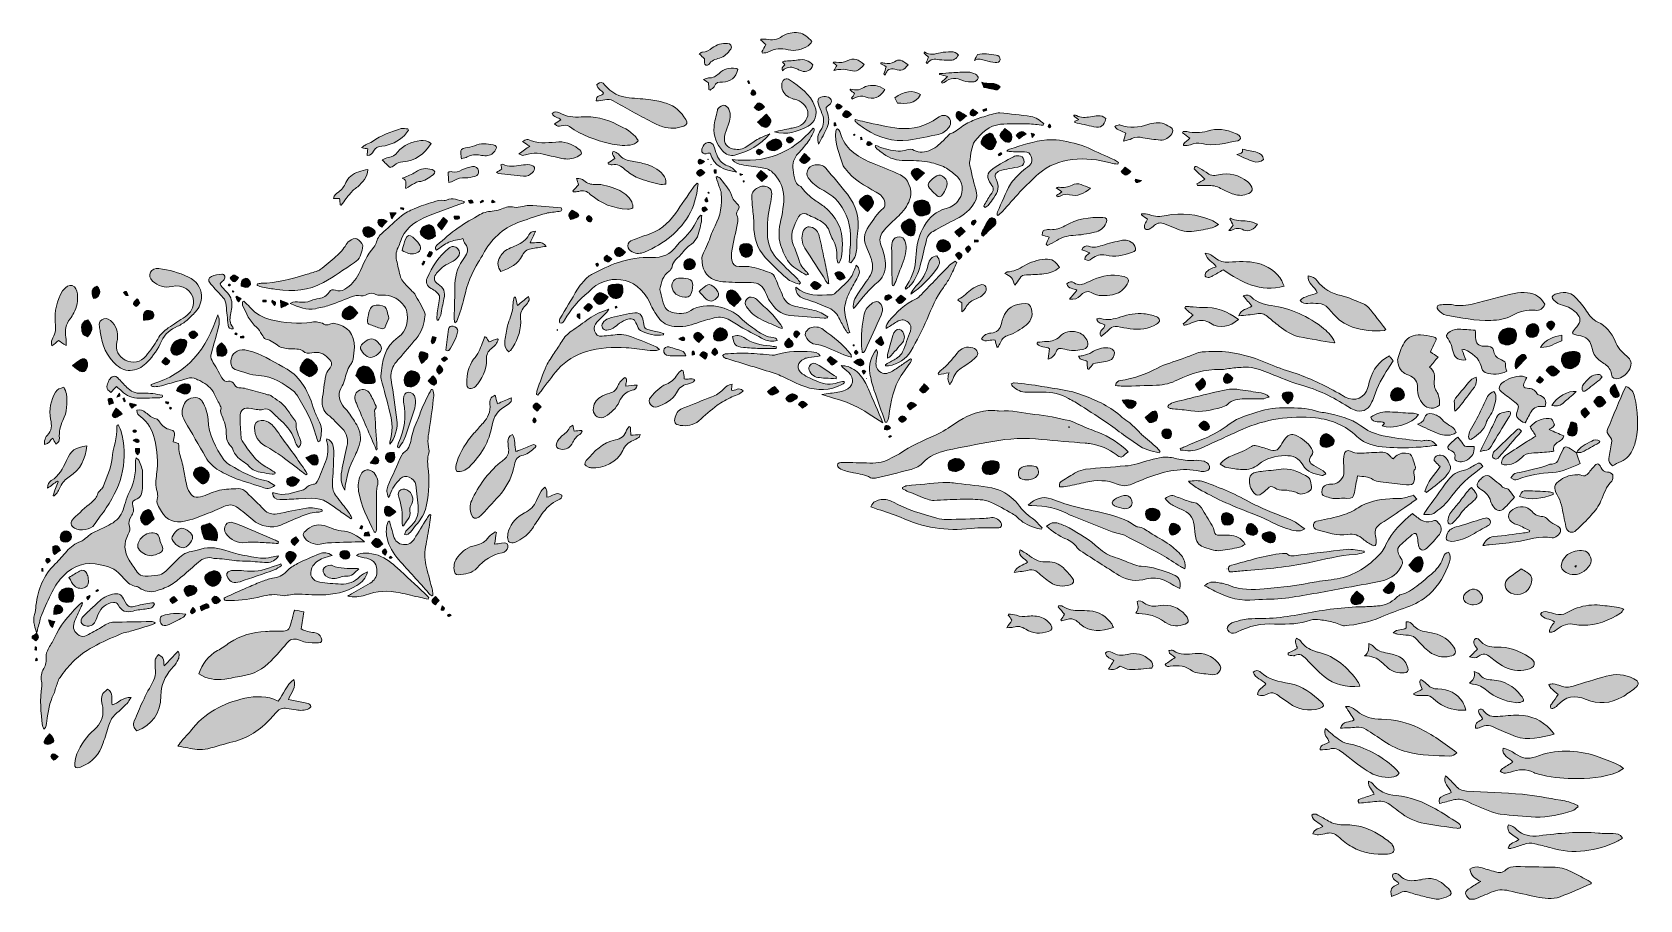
# Model space of a CAD drawing. Header units: centimetres. Extents: x -3.3 to 24.3, y 7.4 to 22.3.
import ezdxf

# ---------------------------------------------------------------- set-up
doc = ezdxf.new("R2010")
doc.units = ezdxf.units.CM
doc.header["$MEASUREMENT"] = 0
doc.layers.add('Layer 1', color=7, linetype='Continuous', lineweight=0)

# ---------------------------------------------------------------- blocks, each defined once
blk = doc.blocks.new('Block_0')
at = {"layer": 'Layer 1', "true_color": 0x000000, "transparency": 33554687}
h = blk.add_hatch(color=18, dxfattribs=at)
h.dxf.hatch_style = 2
edge = h.paths.add_edge_path()
edge.add_spline(control_points=[(9.247, 21.932), (9.269, 21.973), (9.291, 22.014), (9.316, 22.06), (9.288, 22.083), (9.258, 22.11), (9.227, 22.136), (9.228, 22.141), (9.23, 22.147), (9.232, 22.152), (9.262, 22.152), (9.295, 22.157), (9.324, 22.151), (9.423, 22.131), (9.512, 22.142), (9.597, 22.201), (9.681, 22.259), (9.779, 22.272), (9.88, 22.261), (9.978, 22.25), (10.039, 22.184), (10.109, 22.11), (10.087, 22.085), (10.07, 22.055), (10.044, 22.038), (9.938, 21.972), (9.822, 21.939), (9.697, 21.97), (9.58, 21.999), (9.47, 21.997), (9.364, 21.931), (9.336, 21.914), (9.296, 21.917), (9.261, 21.91), (9.256, 21.918), (9.252, 21.925), (9.247, 21.932)], knot_values=[0, 0, 0, 0, 1, 1, 1, 2, 2, 2, 3, 3, 3, 4, 4, 4, 5, 5, 5, 6, 6, 6, 7, 7, 7, 8, 8, 8, 9, 9, 9, 10, 10, 10, 11, 11, 11, 12, 12, 12, 12], degree=3, periodic=0)
h = blk.add_hatch(color=18, dxfattribs=at)
h.dxf.hatch_style = 2
edge = h.paths.add_edge_path()
edge.add_spline(control_points=[(8.261, 21.815), (8.231, 21.843), (8.205, 21.868), (8.172, 21.899), (8.199, 21.915), (8.212, 21.93), (8.226, 21.93), (8.292, 21.93), (8.346, 21.958), (8.394, 22), (8.469, 22.065), (8.561, 22.077), (8.655, 22.079), (8.71, 22.08), (8.743, 22.027), (8.712, 21.981), (8.663, 21.911), (8.605, 21.849), (8.519, 21.825), (8.448, 21.804), (8.378, 21.785), (8.334, 21.717), (8.327, 21.706), (8.299, 21.702), (8.283, 21.706), (8.273, 21.709), (8.264, 21.732), (8.262, 21.746), (8.259, 21.771), (8.261, 21.796), (8.261, 21.815)], knot_values=[0, 0, 0, 0, 1, 1, 1, 2, 2, 2, 3, 3, 3, 4, 4, 4, 5, 5, 5, 6, 6, 6, 7, 7, 7, 8, 8, 8, 9, 9, 9, 10, 10, 10, 10], degree=3, periodic=0)
h = blk.add_hatch(color=18, dxfattribs=at)
h.dxf.hatch_style = 2
edge = h.paths.add_edge_path()
edge.add_spline(control_points=[(12.075, 21.749), (12.087, 21.779), (12.1, 21.808), (12.113, 21.84), (12.086, 21.864), (12.061, 21.887), (12.036, 21.91), (12.038, 21.917), (12.04, 21.924), (12.042, 21.931), (12.135, 21.864), (12.225, 21.899), (12.318, 21.919), (12.377, 21.932), (12.44, 21.932), (12.502, 21.934), (12.551, 21.936), (12.593, 21.914), (12.629, 21.879), (12.59, 21.816), (12.539, 21.783), (12.467, 21.788), (12.411, 21.791), (12.355, 21.791), (12.3, 21.799), (12.219, 21.811), (12.143, 21.818), (12.09, 21.732), (12.085, 21.737), (12.08, 21.743), (12.075, 21.749)], knot_values=[0, 0, 0, 0, 1, 1, 1, 2, 2, 2, 3, 3, 3, 4, 4, 4, 5, 5, 5, 6, 6, 6, 7, 7, 7, 8, 8, 8, 9, 9, 9, 10, 10, 10, 10], degree=3, periodic=0)
h = blk.add_hatch(color=18, dxfattribs=at)
h.dxf.hatch_style = 2
edge = h.paths.add_edge_path()
edge.add_spline(control_points=[(12.903, 21.787), (12.924, 21.827), (12.938, 21.855), (12.957, 21.889), (13.057, 21.912), (13.165, 21.895), (13.274, 21.878), (13.321, 21.87), (13.349, 21.844), (13.343, 21.799), (13.338, 21.752), (13.297, 21.744), (13.259, 21.749), (13.204, 21.757), (13.148, 21.766), (13.095, 21.784), (13.033, 21.803), (12.974, 21.827), (12.903, 21.787)], knot_values=[0, 0, 0, 0, 1, 1, 1, 2, 2, 2, 3, 3, 3, 4, 4, 4, 5, 5, 5, 6, 6, 6, 6], degree=3, periodic=0)
h = blk.add_hatch(color=18, dxfattribs=at)
h.dxf.hatch_style = 2
edge = h.paths.add_edge_path()
edge.add_spline(control_points=[(8.336, 21.285), (8.334, 21.322), (8.332, 21.36), (8.329, 21.403), (8.309, 21.416), (8.284, 21.432), (8.244, 21.458), (8.282, 21.471), (8.307, 21.487), (8.331, 21.486), (8.406, 21.482), (8.461, 21.516), (8.512, 21.563), (8.593, 21.639), (8.69, 21.667), (8.8, 21.648), (8.808, 21.647), (8.816, 21.643), (8.823, 21.639), (8.828, 21.637), (8.832, 21.632), (8.836, 21.629), (8.8, 21.493), (8.705, 21.414), (8.571, 21.415), (8.505, 21.416), (8.45, 21.413), (8.425, 21.335), (8.417, 21.311), (8.382, 21.295), (8.359, 21.276), (8.352, 21.279), (8.344, 21.282), (8.336, 21.285)], knot_values=[0, 0, 0, 0, 1, 1, 1, 2, 2, 2, 3, 3, 3, 4, 4, 4, 5, 5, 5, 6, 6, 6, 7, 7, 7, 8, 8, 8, 9, 9, 9, 10, 10, 10, 11, 11, 11, 11], degree=3, periodic=0)
h = blk.add_hatch(color=18, dxfattribs=at)
h.dxf.hatch_style = 2
edge = h.paths.add_edge_path()
edge.add_spline(control_points=[(9.601, 21.608), (9.589, 21.659), (9.589, 21.659), (9.644, 21.709), (9.631, 21.725), (9.619, 21.742), (9.604, 21.761), (9.615, 21.766), (9.621, 21.773), (9.629, 21.773), (9.709, 21.78), (9.791, 21.78), (9.87, 21.794), (9.975, 21.814), (10.057, 21.784), (10.125, 21.709), (10.091, 21.614), (10.02, 21.578), (9.926, 21.606), (9.904, 21.613), (9.884, 21.623), (9.864, 21.634), (9.775, 21.68), (9.688, 21.694), (9.601, 21.608)], knot_values=[0, 0, 0, 0, 1, 1, 1, 2, 2, 2, 3, 3, 3, 4, 4, 4, 5, 5, 5, 6, 6, 6, 7, 7, 7, 8, 8, 8, 8], degree=3, periodic=0)
h = blk.add_hatch(color=18, dxfattribs=at)
h.dxf.hatch_style = 2
edge = h.paths.add_edge_path()
edge.add_spline(control_points=[(11.007, 21.716), (10.905, 21.595), (10.857, 21.584), (10.716, 21.625), (10.669, 21.638), (10.617, 21.632), (10.567, 21.631), (10.546, 21.631), (10.525, 21.622), (10.487, 21.613), (10.507, 21.649), (10.519, 21.67), (10.536, 21.701), (10.517, 21.713), (10.497, 21.728), (10.476, 21.742), (10.478, 21.747), (10.48, 21.752), (10.482, 21.757), (10.497, 21.757), (10.511, 21.759), (10.525, 21.757), (10.59, 21.746), (10.653, 21.75), (10.714, 21.78), (10.825, 21.835), (10.919, 21.802), (11.007, 21.716)], knot_values=[0, 0, 0, 0, 1, 1, 1, 2, 2, 2, 3, 3, 3, 4, 4, 4, 5, 5, 5, 6, 6, 6, 7, 7, 7, 8, 8, 8, 9, 9, 9, 9], degree=3, periodic=0)
h = blk.add_hatch(color=18, dxfattribs=at)
h.dxf.hatch_style = 2
edge = h.paths.add_edge_path()
edge.add_spline(control_points=[(11.343, 21.555), (11.357, 21.595), (11.372, 21.635), (11.387, 21.678), (11.354, 21.695), (11.323, 21.711), (11.292, 21.727), (11.293, 21.733), (11.293, 21.739), (11.294, 21.745), (11.316, 21.743), (11.338, 21.743), (11.359, 21.738), (11.419, 21.724), (11.472, 21.729), (11.527, 21.764), (11.603, 21.812), (11.657, 21.797), (11.76, 21.713), (11.684, 21.613), (11.653, 21.601), (11.534, 21.634), (11.448, 21.659), (11.395, 21.625), (11.368, 21.535), (11.359, 21.542), (11.351, 21.548), (11.343, 21.555)], knot_values=[0, 0, 0, 0, 1, 1, 1, 2, 2, 2, 3, 3, 3, 4, 4, 4, 5, 5, 5, 6, 6, 6, 7, 7, 7, 8, 8, 8, 9, 9, 9, 9], degree=3, periodic=0)
h = blk.add_hatch(color=18, dxfattribs=at)
h.dxf.hatch_style = 2
edge = h.paths.add_edge_path()
edge.add_spline(control_points=[(12.337, 21.413), (12.369, 21.444), (12.401, 21.474), (12.439, 21.51), (12.387, 21.523), (12.345, 21.534), (12.303, 21.545), (12.304, 21.55), (12.304, 21.555), (12.304, 21.56), (12.375, 21.565), (12.445, 21.572), (12.516, 21.575), (12.606, 21.58), (12.696, 21.588), (12.786, 21.585), (12.832, 21.584), (12.881, 21.57), (12.923, 21.55), (12.944, 21.54), (12.971, 21.498), (12.965, 21.481), (12.955, 21.455), (12.921, 21.422), (12.895, 21.42), (12.835, 21.416), (12.767, 21.414), (12.713, 21.438), (12.593, 21.491), (12.486, 21.494), (12.382, 21.408), (12.373, 21.4), (12.358, 21.401), (12.346, 21.397), (12.343, 21.403), (12.34, 21.408), (12.337, 21.413)], knot_values=[0, 0, 0, 0, 1, 1, 1, 2, 2, 2, 3, 3, 3, 4, 4, 4, 5, 5, 5, 6, 6, 6, 7, 7, 7, 8, 8, 8, 9, 9, 9, 10, 10, 10, 11, 11, 11, 12, 12, 12, 12], degree=3, periodic=0)
h = blk.add_hatch(color=18, dxfattribs=at)
h.dxf.hatch_style = 2
edge = h.paths.add_edge_path()
edge.add_spline(control_points=[(6.401, 21.09), (6.391, 21.198), (6.499, 21.167), (6.527, 21.221), (6.491, 21.271), (6.419, 21.296), (6.411, 21.37), (6.481, 21.42), (6.504, 21.422), (6.55, 21.362), (6.655, 21.225), (6.798, 21.163), (6.963, 21.144), (7.089, 21.13), (7.216, 21.127), (7.341, 21.11), (7.43, 21.098), (7.518, 21.077), (7.604, 21.05), (7.753, 21.003), (7.859, 20.901), (7.94, 20.769), (7.975, 20.712), (7.969, 20.685), (7.906, 20.659), (7.787, 20.61), (7.664, 20.607), (7.542, 20.647), (7.476, 20.669), (7.411, 20.697), (7.349, 20.73), (7.128, 20.848), (6.909, 20.969), (6.69, 21.09), (6.643, 21.117), (6.599, 21.125), (6.546, 21.109), (6.501, 21.096), (6.453, 21.096), (6.401, 21.09)], knot_values=[0, 0, 0, 0, 1, 1, 1, 2, 2, 2, 3, 3, 3, 4, 4, 4, 5, 5, 5, 6, 6, 6, 7, 7, 7, 8, 8, 8, 9, 9, 9, 10, 10, 10, 11, 11, 11, 12, 12, 12, 13, 13, 13, 13], degree=3, periodic=0)
h = blk.add_hatch(color=18, dxfattribs=at)
h.dxf.hatch_style = 2
edge = h.paths.add_edge_path()
edge.add_spline(control_points=[(9.019, 21.388), (9.013, 21.402), (9.008, 21.416), (9.003, 21.43), (9.009, 21.433), (9.014, 21.435), (9.02, 21.437), (9.027, 21.423), (9.034, 21.409), (9.04, 21.394), (9.033, 21.392), (9.026, 21.39), (9.019, 21.388)], knot_values=[0, 0, 0, 0, 1, 1, 1, 2, 2, 2, 3, 3, 3, 4, 4, 4, 4], degree=3, periodic=0)
h = blk.add_hatch(color=18, dxfattribs=at)
h.dxf.hatch_style = 2
edge = h.paths.add_edge_path()
edge.add_spline(control_points=[(9.462, 20.558), (9.557, 20.578), (9.652, 20.599), (9.747, 20.62), (9.777, 20.626), (9.808, 20.63), (9.838, 20.638), (9.952, 20.668), (10.036, 20.766), (10.04, 20.872), (10.043, 20.965), (9.957, 21.072), (9.85, 21.107), (9.823, 21.116), (9.795, 21.12), (9.768, 21.129), (9.686, 21.157), (9.625, 21.21), (9.597, 21.292), (9.586, 21.324), (9.585, 21.365), (9.593, 21.398), (9.61, 21.464), (9.669, 21.49), (9.724, 21.452), (9.899, 21.329), (10.081, 21.213), (10.16, 20.995), (10.208, 20.865), (10.166, 20.718), (10.042, 20.656), (9.861, 20.565), (9.674, 20.497), (9.462, 20.558)], knot_values=[0, 0, 0, 0, 1, 1, 1, 2, 2, 2, 3, 3, 3, 4, 4, 4, 5, 5, 5, 6, 6, 6, 7, 7, 7, 8, 8, 8, 9, 9, 9, 10, 10, 10, 11, 11, 11, 11], degree=3, periodic=0)
h = blk.add_hatch(color=18, dxfattribs=at)
h.dxf.hatch_style = 2
edge = h.paths.add_edge_path()
edge.add_spline(control_points=[(11.359, 21.286), (11.27, 21.141), (11.172, 21.103), (11.024, 21.159), (10.966, 21.18), (10.916, 21.177), (10.863, 21.15), (10.843, 21.139), (10.821, 21.132), (10.799, 21.123), (10.796, 21.128), (10.793, 21.132), (10.79, 21.137), (10.806, 21.161), (10.822, 21.186), (10.841, 21.215), (10.815, 21.238), (10.79, 21.26), (10.765, 21.283), (10.767, 21.287), (10.769, 21.291), (10.771, 21.294), (10.817, 21.289), (10.864, 21.273), (10.908, 21.28), (10.95, 21.287), (10.987, 21.322), (11.029, 21.336), (11.146, 21.376), (11.258, 21.358), (11.359, 21.286)], knot_values=[0, 0, 0, 0, 1, 1, 1, 2, 2, 2, 3, 3, 3, 4, 4, 4, 5, 5, 5, 6, 6, 6, 7, 7, 7, 8, 8, 8, 9, 9, 9, 10, 10, 10, 10], degree=3, periodic=0)
h = blk.add_hatch(color=18, dxfattribs=at)
h.dxf.hatch_style = 2
edge = h.paths.add_edge_path()
edge.add_spline(control_points=[(13.064, 21.322), (13.06, 21.334), (13.049, 21.363), (13.032, 21.41), (13.141, 21.364), (13.261, 21.434), (13.345, 21.331), (13.304, 21.272), (13.289, 21.27), (13.218, 21.291), (13.175, 21.304), (13.129, 21.309), (13.064, 21.322)], knot_values=[0, 0, 0, 0, 1, 1, 1, 2, 2, 2, 3, 3, 3, 4, 4, 4, 4], degree=3, periodic=0)
h = blk.add_hatch(color=18, dxfattribs=at)
h.dxf.hatch_style = 2
edge = h.paths.add_edge_path()
edge.add_spline(control_points=[(9.382, 20.522), (9.22, 20.335), (9.02, 20.216), (8.784, 20.16), (8.698, 20.14), (8.628, 20.171), (8.571, 20.233), (8.465, 20.349), (8.415, 20.489), (8.425, 20.643), (8.432, 20.737), (8.461, 20.83), (8.482, 20.923), (8.485, 20.937), (8.488, 20.954), (8.498, 20.961), (8.528, 20.984), (8.562, 21.021), (8.592, 21.019), (8.623, 21.017), (8.663, 20.982), (8.678, 20.951), (8.722, 20.859), (8.705, 20.765), (8.667, 20.673), (8.642, 20.611), (8.618, 20.547), (8.607, 20.481), (8.586, 20.361), (8.643, 20.287), (8.763, 20.263), (8.844, 20.247), (8.919, 20.259), (8.988, 20.307), (9.056, 20.353), (9.122, 20.402), (9.193, 20.441), (9.253, 20.474), (9.319, 20.496), (9.382, 20.522)], knot_values=[0, 0, 0, 0, 1, 1, 1, 2, 2, 2, 3, 3, 3, 4, 4, 4, 5, 5, 5, 6, 6, 6, 7, 7, 7, 8, 8, 8, 9, 9, 9, 10, 10, 10, 11, 11, 11, 12, 12, 12, 13, 13, 13, 13], degree=3, periodic=0)
h = blk.add_hatch(color=18, dxfattribs=at)
h.dxf.hatch_style = 2
edge = h.paths.add_edge_path()
edge.add_spline(control_points=[(9.094, 21.283), (9.125, 21.254), (9.167, 21.235), (9.125, 21.194), (9.115, 21.184), (9.079, 21.183), (9.07, 21.193), (9.033, 21.233), (9.076, 21.252), (9.094, 21.283)], knot_values=[0, 0, 0, 0, 1, 1, 1, 2, 2, 2, 3, 3, 3, 3], degree=3, periodic=0)
h = blk.add_hatch(color=18, dxfattribs=at)
h.dxf.hatch_style = 2
edge = h.paths.add_edge_path()
edge.add_spline(control_points=[(9.295, 20.986), (9.204, 20.906), (9.19, 20.905), (9.117, 20.977), (9.186, 21.081), (9.208, 21.082), (9.295, 20.986)], knot_values=[0, 0, 0, 0, 1, 1, 1, 2, 2, 2, 2], degree=3, periodic=0)
h = blk.add_hatch(color=18, dxfattribs=at)
h.dxf.hatch_style = 2
edge = h.paths.add_edge_path()
edge.add_spline(control_points=[(10.223, 20.347), (10.194, 20.434), (10.207, 20.514), (10.255, 20.582), (10.323, 20.678), (10.323, 20.773), (10.281, 20.876), (10.259, 20.928), (10.237, 20.98), (10.219, 21.033), (10.197, 21.097), (10.211, 21.133), (10.259, 21.153), (10.327, 21.181), (10.419, 21.16), (10.44, 21.11), (10.457, 21.071), (10.433, 21.046), (10.405, 21.025), (10.341, 20.978), (10.339, 20.977), (10.368, 20.905), (10.403, 20.814), (10.409, 20.723), (10.369, 20.634), (10.325, 20.539), (10.274, 20.447), (10.223, 20.347)], knot_values=[0, 0, 0, 0, 1, 1, 1, 2, 2, 2, 3, 3, 3, 4, 4, 4, 5, 5, 5, 6, 6, 6, 7, 7, 7, 8, 8, 8, 9, 9, 9, 9], degree=3, periodic=0)
h = blk.add_hatch(color=18, dxfattribs=at)
h.dxf.hatch_style = 2
edge = h.paths.add_edge_path()
edge.add_spline(control_points=[(10.626, 20.994), (10.596, 20.969), (10.572, 20.922), (10.53, 20.963), (10.52, 20.973), (10.517, 21.01), (10.527, 21.02), (10.568, 21.065), (10.593, 21.013), (10.626, 20.994)], knot_values=[0, 0, 0, 0, 1, 1, 1, 2, 2, 2, 3, 3, 3, 3], degree=3, periodic=0)
h = blk.add_hatch(color=18, dxfattribs=at)
h.dxf.hatch_style = 2
edge = h.paths.add_edge_path()
edge.add_spline(control_points=[(11.976, 21.198), (11.883, 21.025), (11.727, 21.045), (11.58, 21.052), (11.563, 21.084), (11.548, 21.114), (11.533, 21.144), (11.686, 21.26), (11.858, 21.284), (11.976, 21.198)], knot_values=[0, 0, 0, 0, 1, 1, 1, 2, 2, 2, 3, 3, 3, 3], degree=3, periodic=0)
h = blk.add_hatch(color=18, dxfattribs=at)
h.dxf.hatch_style = 2
edge = h.paths.add_edge_path()
edge.add_spline(control_points=[(5.684, 20.695), (5.723, 20.721), (5.756, 20.743), (5.791, 20.767), (5.75, 20.81), (5.666, 20.801), (5.642, 20.875), (5.684, 20.915), (5.726, 20.906), (5.767, 20.883), (5.885, 20.818), (6.012, 20.803), (6.143, 20.814), (6.363, 20.834), (6.568, 20.781), (6.763, 20.682), (6.891, 20.618), (7.024, 20.559), (7.106, 20.432), (7.111, 20.425), (7.115, 20.417), (7.122, 20.406), (7.088, 20.357), (7.038, 20.34), (6.981, 20.332), (6.862, 20.318), (6.745, 20.329), (6.629, 20.357), (6.384, 20.416), (6.148, 20.499), (5.942, 20.649), (5.894, 20.683), (5.846, 20.675), (5.797, 20.662), (5.76, 20.652), (5.725, 20.645), (5.684, 20.695)], knot_values=[0, 0, 0, 0, 1, 1, 1, 2, 2, 2, 3, 3, 3, 4, 4, 4, 5, 5, 5, 6, 6, 6, 7, 7, 7, 8, 8, 8, 9, 9, 9, 10, 10, 10, 11, 11, 11, 12, 12, 12, 12], degree=3, periodic=0)
h = blk.add_hatch(color=18, dxfattribs=at)
h.dxf.hatch_style = 2
edge = h.paths.add_edge_path()
edge.add_spline(control_points=[(9.173, 20.725), (9.228, 20.774), (9.273, 20.815), (9.325, 20.861), (9.347, 20.835), (9.369, 20.814), (9.386, 20.789), (9.413, 20.748), (9.402, 20.696), (9.363, 20.66), (9.325, 20.625), (9.287, 20.63), (9.249, 20.659), (9.225, 20.677), (9.203, 20.698), (9.173, 20.725)], knot_values=[0, 0, 0, 0, 1, 1, 1, 2, 2, 2, 3, 3, 3, 4, 4, 4, 5, 5, 5, 5], degree=3, periodic=0)
h = blk.add_hatch(color=18, dxfattribs=at)
h.dxf.hatch_style = 2
edge = h.paths.add_edge_path()
edge.add_spline(control_points=[(10.788, 20.858), (10.704, 20.782), (10.695, 20.782), (10.632, 20.852), (10.689, 20.944), (10.701, 20.944), (10.788, 20.858)], knot_values=[0, 0, 0, 0, 1, 1, 1, 2, 2, 2, 2], degree=3, periodic=0)
h = blk.add_hatch(color=18, dxfattribs=at)
h.dxf.hatch_style = 2
edge = h.paths.add_edge_path()
edge.add_spline(control_points=[(10.855, 20.771), (10.909, 20.758), (10.962, 20.742), (11.017, 20.731), (11.212, 20.691), (11.407, 20.637), (11.605, 20.618), (11.843, 20.596), (12.07, 20.652), (12.268, 20.798), (12.341, 20.851), (12.396, 20.856), (12.445, 20.816), (12.502, 20.769), (12.511, 20.698), (12.463, 20.636), (12.417, 20.576), (12.357, 20.531), (12.284, 20.515), (12.113, 20.479), (11.942, 20.441), (11.77, 20.417), (11.501, 20.38), (11.256, 20.459), (11.031, 20.603), (10.979, 20.637), (10.93, 20.675), (10.88, 20.712), (10.866, 20.723), (10.856, 20.74), (10.845, 20.755), (10.848, 20.76), (10.851, 20.766), (10.855, 20.771)], knot_values=[0, 0, 0, 0, 1, 1, 1, 2, 2, 2, 3, 3, 3, 4, 4, 4, 5, 5, 5, 6, 6, 6, 7, 7, 7, 8, 8, 8, 9, 9, 9, 10, 10, 10, 11, 11, 11, 11], degree=3, periodic=0)
h = blk.add_hatch(color=18, dxfattribs=at)
h.dxf.hatch_style = 2
edge = h.paths.add_edge_path()
edge.add_spline(control_points=[(14.086, 20.671), (13.995, 20.68), (13.904, 20.695), (13.812, 20.696), (13.658, 20.699), (13.502, 20.703), (13.349, 20.688), (13.155, 20.67), (13.023, 20.542), (12.91, 20.398), (12.877, 20.356), (12.864, 20.295), (12.852, 20.241), (12.836, 20.173), (12.829, 20.103), (12.82, 20.033), (12.818, 20.014), (12.819, 19.993), (12.824, 19.975), (12.861, 19.819), (12.899, 19.663), (12.938, 19.508), (12.953, 19.449), (12.936, 19.397), (12.906, 19.347), (12.83, 19.221), (12.727, 19.126), (12.592, 19.061), (12.455, 18.996), (12.323, 18.92), (12.19, 18.848), (12.12, 18.81), (12.087, 18.748), (12.07, 18.673), (12.038, 18.533), (12.006, 18.393), (11.969, 18.254), (11.935, 18.128), (11.883, 18.009), (11.794, 17.91), (11.774, 17.888), (11.746, 17.873), (11.721, 17.854), (11.717, 17.859), (11.713, 17.864), (11.709, 17.869), (11.733, 17.908), (11.76, 17.946), (11.782, 17.986), (11.865, 18.133), (11.892, 18.294), (11.901, 18.458), (11.911, 18.629), (11.95, 18.791), (12.039, 18.94), (12.128, 19.089), (12.246, 19.198), (12.418, 19.242), (12.509, 19.265), (12.582, 19.314), (12.635, 19.393), (12.735, 19.54), (12.706, 19.719), (12.564, 19.827), (12.501, 19.875), (12.44, 19.929), (12.369, 19.961), (12.283, 20), (12.19, 20.028), (12.097, 20.041), (11.969, 20.06), (11.838, 20.068), (11.709, 20.066), (11.57, 20.062), (11.449, 20.102), (11.338, 20.182), (11.302, 20.209), (11.264, 20.234), (11.23, 20.263), (11.215, 20.275), (11.205, 20.294), (11.194, 20.309), (11.197, 20.314), (11.201, 20.319), (11.205, 20.323), (11.22, 20.319), (11.236, 20.318), (11.249, 20.311), (11.357, 20.256), (11.475, 20.241), (11.592, 20.228), (11.64, 20.223), (11.694, 20.233), (11.74, 20.249), (11.787, 20.265), (11.823, 20.263), (11.868, 20.24), (11.907, 20.219), (11.958, 20.208), (12.003, 20.211), (12.11, 20.218), (12.204, 20.264), (12.285, 20.334), (12.339, 20.379), (12.387, 20.431), (12.438, 20.48), (12.456, 20.497), (12.472, 20.523), (12.494, 20.53), (12.589, 20.559), (12.654, 20.631), (12.734, 20.681), (12.805, 20.725), (12.885, 20.757), (12.964, 20.786), (13.051, 20.818), (13.141, 20.843), (13.23, 20.868), (13.265, 20.878), (13.303, 20.89), (13.338, 20.886), (13.517, 20.868), (13.696, 20.849), (13.874, 20.821), (13.96, 20.807), (14.034, 20.759), (14.093, 20.694), (14.091, 20.686), (14.089, 20.679), (14.086, 20.671)], knot_values=[0, 0, 0, 0, 1, 1, 1, 2, 2, 2, 3, 3, 3, 4, 4, 4, 5, 5, 5, 6, 6, 6, 7, 7, 7, 8, 8, 8, 9, 9, 9, 10, 10, 10, 11, 11, 11, 12, 12, 12, 13, 13, 13, 14, 14, 14, 15, 15, 15, 16, 16, 16, 17, 17, 17, 18, 18, 18, 19, 19, 19, 20, 20, 20, 21, 21, 21, 22, 22, 22, 23, 23, 23, 24, 24, 24, 25, 25, 25, 26, 26, 26, 27, 27, 27, 28, 28, 28, 29, 29, 29, 30, 30, 30, 31, 31, 31, 32, 32, 32, 33, 33, 33, 34, 34, 34, 35, 35, 35, 36, 36, 36, 37, 37, 37, 38, 38, 38, 39, 39, 39, 40, 40, 40, 41, 41, 41, 42, 42, 42, 43, 43, 43, 43], degree=3, periodic=0)
h = blk.add_hatch(color=18, dxfattribs=at)
h.dxf.hatch_style = 2
edge = h.paths.add_edge_path()
edge.add_spline(control_points=[(12.77, 20.831), (12.728, 20.799), (12.695, 20.774), (12.656, 20.743), (12.632, 20.769), (12.606, 20.788), (12.593, 20.813), (12.583, 20.831), (12.583, 20.862), (12.592, 20.88), (12.606, 20.908), (12.635, 20.916), (12.664, 20.897), (12.695, 20.878), (12.726, 20.858), (12.77, 20.831)], knot_values=[0, 0, 0, 0, 1, 1, 1, 2, 2, 2, 3, 3, 3, 4, 4, 4, 5, 5, 5, 5], degree=3, periodic=0)
h = blk.add_hatch(color=18, dxfattribs=at)
h.dxf.hatch_style = 2
edge = h.paths.add_edge_path()
edge.add_spline(control_points=[(12.872, 20.948), (12.901, 20.927), (12.927, 20.908), (12.958, 20.886), (12.919, 20.859), (12.9, 20.803), (12.85, 20.84), (12.806, 20.873), (12.831, 20.908), (12.872, 20.948)], knot_values=[0, 0, 0, 0, 1, 1, 1, 2, 2, 2, 3, 3, 3, 3], degree=3, periodic=0)
h = blk.add_hatch(color=18, dxfattribs=at)
h.dxf.hatch_style = 2
edge = h.paths.add_edge_path()
edge.add_spline(control_points=[(13.117, 20.929), (13.097, 20.922), (13.077, 20.915), (13.057, 20.911), (13.055, 20.91), (13.048, 20.927), (13.044, 20.936), (13.065, 20.945), (13.086, 20.953), (13.108, 20.961), (13.111, 20.951), (13.114, 20.94), (13.117, 20.929)], knot_values=[0, 0, 0, 0, 1, 1, 1, 2, 2, 2, 3, 3, 3, 4, 4, 4, 4], degree=3, periodic=0)
h = blk.add_hatch(color=18, dxfattribs=at)
h.dxf.hatch_style = 2
edge = h.paths.add_edge_path()
edge.add_spline(control_points=[(14.63, 20.74), (14.649, 20.748), (14.668, 20.756), (14.695, 20.768), (14.664, 20.791), (14.637, 20.811), (14.61, 20.831), (14.611, 20.835), (14.613, 20.839), (14.615, 20.843), (14.629, 20.842), (14.647, 20.845), (14.658, 20.838), (14.735, 20.797), (14.814, 20.802), (14.896, 20.817), (14.986, 20.833), (15.079, 20.863), (15.159, 20.786), (15.136, 20.661), (15.08, 20.622), (14.955, 20.647), (14.846, 20.669), (14.737, 20.695), (14.628, 20.718), (14.629, 20.725), (14.629, 20.732), (14.63, 20.74)], knot_values=[0, 0, 0, 0, 1, 1, 1, 2, 2, 2, 3, 3, 3, 4, 4, 4, 5, 5, 5, 6, 6, 6, 7, 7, 7, 8, 8, 8, 9, 9, 9, 9], degree=3, periodic=0)
h = blk.add_hatch(color=18, dxfattribs=at)
h.dxf.hatch_style = 2
edge = h.paths.add_edge_path()
edge.add_spline(control_points=[(15.467, 20.4), (15.483, 20.459), (15.493, 20.496), (15.503, 20.535), (15.445, 20.577), (15.363, 20.573), (15.314, 20.652), (15.343, 20.663), (15.365, 20.673), (15.388, 20.68), (15.395, 20.682), (15.405, 20.677), (15.412, 20.674), (15.571, 20.615), (15.727, 20.632), (15.884, 20.684), (15.928, 20.699), (15.977, 20.704), (16.024, 20.712), (16.128, 20.732), (16.21, 20.677), (16.29, 20.625), (16.325, 20.602), (16.319, 20.56), (16.296, 20.527), (16.248, 20.459), (16.187, 20.409), (16.099, 20.417), (15.999, 20.426), (15.898, 20.439), (15.799, 20.458), (15.733, 20.471), (15.673, 20.472), (15.61, 20.442), (15.571, 20.423), (15.527, 20.417), (15.467, 20.4)], knot_values=[0, 0, 0, 0, 1, 1, 1, 2, 2, 2, 3, 3, 3, 4, 4, 4, 5, 5, 5, 6, 6, 6, 7, 7, 7, 8, 8, 8, 9, 9, 9, 10, 10, 10, 11, 11, 11, 12, 12, 12, 12], degree=3, periodic=0)
h = blk.add_hatch(color=18, dxfattribs=at)
h.dxf.hatch_style = 2
edge = h.paths.add_edge_path()
edge.add_spline(control_points=[(2.459, 20.154), (2.463, 20.191), (2.468, 20.225), (2.473, 20.265), (2.444, 20.271), (2.414, 20.277), (2.366, 20.287), (2.396, 20.309), (2.414, 20.325), (2.434, 20.336), (2.474, 20.357), (2.52, 20.368), (2.554, 20.395), (2.701, 20.505), (2.873, 20.56), (3.044, 20.615), (3.079, 20.626), (3.123, 20.611), (3.163, 20.609), (3.166, 20.601), (3.168, 20.594), (3.171, 20.587), (3.149, 20.556), (3.131, 20.521), (3.104, 20.496), (2.993, 20.396), (2.866, 20.325), (2.714, 20.314), (2.649, 20.309), (2.603, 20.284), (2.569, 20.229), (2.546, 20.19), (2.519, 20.153), (2.459, 20.154)], knot_values=[0, 0, 0, 0, 1, 1, 1, 2, 2, 2, 3, 3, 3, 4, 4, 4, 5, 5, 5, 6, 6, 6, 7, 7, 7, 8, 8, 8, 9, 9, 9, 10, 10, 10, 11, 11, 11, 11], degree=3, periodic=0)
h = blk.add_hatch(color=18, dxfattribs=at)
h.dxf.hatch_style = 2
edge = h.paths.add_edge_path()
edge.add_spline(control_points=[(8.735, 20.084), (9.306, 20.014), (9.767, 20.191), (10.129, 20.62), (10.134, 20.617), (10.139, 20.613), (10.144, 20.61), (10.143, 20.594), (10.147, 20.575), (10.14, 20.562), (10.11, 20.505), (10.082, 20.446), (10.044, 20.394), (9.991, 20.321), (9.933, 20.251), (9.871, 20.186), (9.795, 20.106), (9.767, 20.014), (9.784, 19.907), (9.794, 19.846), (9.803, 19.784), (9.822, 19.725), (9.832, 19.692), (9.854, 19.652), (9.882, 19.638), (9.931, 19.614), (9.955, 19.572), (9.988, 19.535), (10.032, 19.485), (10.084, 19.44), (10.137, 19.399), (10.192, 19.356), (10.256, 19.323), (10.311, 19.279), (10.525, 19.11), (10.642, 18.891), (10.633, 18.614), (10.63, 18.546), (10.627, 18.478), (10.617, 18.412), (10.612, 18.375), (10.592, 18.341), (10.579, 18.306), (10.57, 18.307), (10.562, 18.307), (10.554, 18.308), (10.548, 18.341), (10.536, 18.375), (10.538, 18.408), (10.543, 18.516), (10.517, 18.615), (10.466, 18.709), (10.446, 18.745), (10.429, 18.785), (10.417, 18.825), (10.389, 18.92), (10.33, 18.989), (10.244, 19.034), (10.167, 19.074), (10.087, 19.111), (10.008, 19.147), (9.966, 19.166), (9.906, 19.153), (9.879, 19.099), (9.799, 18.944), (9.71, 18.789), (9.793, 18.604), (9.83, 18.522), (9.856, 18.435), (9.886, 18.35), (9.912, 18.277), (9.947, 18.211), (10.008, 18.161), (10.022, 18.149), (10.031, 18.131), (10.048, 18.109), (10.028, 18.104), (10.012, 18.094), (10.005, 18.099), (9.913, 18.159), (9.808, 18.208), (9.737, 18.287), (9.668, 18.364), (9.625, 18.469), (9.586, 18.568), (9.533, 18.701), (9.531, 18.84), (9.562, 18.983), (9.598, 19.153), (9.637, 19.323), (9.618, 19.501), (9.602, 19.648), (9.53, 19.762), (9.432, 19.862), (9.377, 19.918), (9.301, 19.934), (9.224, 19.945), (9.115, 19.96), (9.006, 19.975), (8.898, 19.996), (8.845, 20.006), (8.791, 20.023), (8.735, 20.084)], knot_values=[0, 0, 0, 0, 1, 1, 1, 2, 2, 2, 3, 3, 3, 4, 4, 4, 5, 5, 5, 6, 6, 6, 7, 7, 7, 8, 8, 8, 9, 9, 9, 10, 10, 10, 11, 11, 11, 12, 12, 12, 13, 13, 13, 14, 14, 14, 15, 15, 15, 16, 16, 16, 17, 17, 17, 18, 18, 18, 19, 19, 19, 20, 20, 20, 21, 21, 21, 22, 22, 22, 23, 23, 23, 24, 24, 24, 25, 25, 25, 26, 26, 26, 27, 27, 27, 28, 28, 28, 29, 29, 29, 30, 30, 30, 31, 31, 31, 32, 32, 32, 33, 33, 33, 34, 34, 34, 34], degree=3, periodic=0)
h = blk.add_hatch(color=18, dxfattribs=at)
h.dxf.hatch_style = 2
edge = h.paths.add_edge_path()
edge.add_spline(control_points=[(9.456, 20.231), (9.393, 20.24), (9.348, 20.254), (9.332, 20.302), (9.317, 20.351), (9.355, 20.381), (9.392, 20.401), (9.441, 20.428), (9.493, 20.458), (9.548, 20.415), (9.601, 20.374), (9.606, 20.322), (9.554, 20.281), (9.522, 20.256), (9.481, 20.244), (9.456, 20.231)], knot_values=[0, 0, 0, 0, 1, 1, 1, 2, 2, 2, 3, 3, 3, 4, 4, 4, 5, 5, 5, 5], degree=3, periodic=0)
h = blk.add_hatch(color=18, dxfattribs=at)
h.dxf.hatch_style = 2
edge = h.paths.add_edge_path()
edge.add_spline(control_points=[(9.795, 20.428), (9.741, 20.362), (9.721, 20.353), (9.691, 20.382), (9.67, 20.403), (9.655, 20.429), (9.683, 20.454), (9.732, 20.5), (9.76, 20.451), (9.795, 20.428)], knot_values=[0, 0, 0, 0, 1, 1, 1, 2, 2, 2, 3, 3, 3, 3], degree=3, periodic=0)
h = blk.add_hatch(color=18, dxfattribs=at)
h.dxf.hatch_style = 2
edge = h.paths.add_edge_path()
edge.add_spline(control_points=[(10.49, 20.661), (10.49, 20.679), (10.489, 20.696), (10.491, 20.714), (10.491, 20.715), (10.51, 20.717), (10.511, 20.715), (10.517, 20.7), (10.52, 20.683), (10.524, 20.667), (10.513, 20.665), (10.501, 20.663), (10.49, 20.661)], knot_values=[0, 0, 0, 0, 1, 1, 1, 2, 2, 2, 3, 3, 3, 4, 4, 4, 4], degree=3, periodic=0)
h = blk.add_hatch(color=18, dxfattribs=at)
h.dxf.hatch_style = 2
edge = h.paths.add_edge_path()
edge.add_spline(control_points=[(10.55, 20.611), (10.565, 20.591), (10.589, 20.572), (10.595, 20.549), (10.667, 20.27), (10.882, 20.137), (11.122, 20.029), (11.14, 20.021), (11.159, 20.016), (11.178, 20.008), (11.328, 19.946), (11.48, 19.887), (11.629, 19.821), (11.754, 19.765), (11.84, 19.565), (11.802, 19.434), (11.769, 19.32), (11.708, 19.223), (11.624, 19.141), (11.559, 19.078), (11.492, 19.018), (11.428, 18.954), (11.394, 18.921), (11.362, 18.885), (11.332, 18.847), (11.271, 18.773), (11.264, 18.693), (11.299, 18.602), (11.329, 18.521), (11.354, 18.436), (11.367, 18.35), (11.387, 18.211), (11.363, 18.082), (11.246, 17.983), (11.096, 17.857), (10.974, 17.706), (10.853, 17.553), (10.847, 17.545), (10.838, 17.539), (10.822, 17.524), (10.809, 17.626), (10.845, 17.702), (10.896, 17.774), (10.962, 17.868), (11.026, 17.965), (11.092, 18.059), (11.159, 18.156), (11.161, 18.261), (11.131, 18.367), (11.115, 18.426), (11.089, 18.484), (11.061, 18.539), (10.991, 18.678), (10.996, 18.813), (11.088, 18.937), (11.166, 19.043), (11.224, 19.166), (11.338, 19.244), (11.36, 19.258), (11.368, 19.31), (11.363, 19.342), (11.349, 19.429), (11.29, 19.479), (11.214, 19.522), (11.018, 19.632), (10.817, 19.737), (10.682, 19.927), (10.667, 19.948), (10.647, 19.967), (10.64, 19.99), (10.582, 20.18), (10.495, 20.364), (10.52, 20.571), (10.521, 20.582), (10.526, 20.592), (10.529, 20.602), (10.536, 20.605), (10.543, 20.608), (10.55, 20.611)], knot_values=[0, 0, 0, 0, 1, 1, 1, 2, 2, 2, 3, 3, 3, 4, 4, 4, 5, 5, 5, 6, 6, 6, 7, 7, 7, 8, 8, 8, 9, 9, 9, 10, 10, 10, 11, 11, 11, 12, 12, 12, 13, 13, 13, 14, 14, 14, 15, 15, 15, 16, 16, 16, 17, 17, 17, 18, 18, 18, 19, 19, 19, 20, 20, 20, 21, 21, 21, 22, 22, 22, 23, 23, 23, 24, 24, 24, 25, 25, 25, 26, 26, 26, 26], degree=3, periodic=0)
h = blk.add_hatch(color=18, dxfattribs=at)
h.dxf.hatch_style = 2
edge = h.paths.add_edge_path()
edge.add_spline(control_points=[(10.848, 20.505), (10.844, 20.502), (10.84, 20.499), (10.836, 20.496), (10.832, 20.501), (10.829, 20.507), (10.825, 20.513), (10.83, 20.514), (10.835, 20.518), (10.84, 20.517), (10.843, 20.516), (10.845, 20.509), (10.848, 20.505)], knot_values=[0, 0, 0, 0, 1, 1, 1, 2, 2, 2, 3, 3, 3, 4, 4, 4, 4], degree=3, periodic=0)
h = blk.add_hatch(color=18, dxfattribs=at)
h.dxf.hatch_style = 2
edge = h.paths.add_edge_path()
edge.add_spline(control_points=[(10.951, 20.422), (10.949, 20.435), (10.946, 20.448), (10.944, 20.461), (10.944, 20.463), (10.953, 20.465), (10.958, 20.467), (10.963, 20.454), (10.968, 20.442), (10.973, 20.429), (10.966, 20.427), (10.958, 20.425), (10.951, 20.422)], knot_values=[0, 0, 0, 0, 1, 1, 1, 2, 2, 2, 3, 3, 3, 4, 4, 4, 4], degree=3, periodic=0)
h = blk.add_hatch(color=18, dxfattribs=at)
h.dxf.hatch_style = 2
edge = h.paths.add_edge_path()
edge.add_spline(control_points=[(13.28, 20.387), (13.262, 20.346), (13.251, 20.307), (13.228, 20.279), (13.194, 20.237), (13.154, 20.239), (13.111, 20.272), (13.104, 20.277), (13.097, 20.282), (13.092, 20.289), (13.062, 20.322), (13, 20.34), (13.019, 20.399), (13.041, 20.466), (13.096, 20.509), (13.159, 20.536), (13.172, 20.542), (13.205, 20.528), (13.215, 20.514), (13.24, 20.475), (13.258, 20.431), (13.28, 20.387)], knot_values=[0, 0, 0, 0, 1, 1, 1, 2, 2, 2, 3, 3, 3, 4, 4, 4, 5, 5, 5, 6, 6, 6, 7, 7, 7, 7], degree=3, periodic=0)
h = blk.add_hatch(color=18, dxfattribs=at)
h.dxf.hatch_style = 2
edge = h.paths.add_edge_path()
edge.add_spline(control_points=[(13.425, 20.615), (13.461, 20.586), (13.494, 20.565), (13.522, 20.538), (13.554, 20.505), (13.552, 20.429), (13.523, 20.398), (13.494, 20.367), (13.449, 20.373), (13.403, 20.413), (13.391, 20.424), (13.38, 20.437), (13.368, 20.449), (13.332, 20.483), (13.333, 20.515), (13.368, 20.55), (13.386, 20.567), (13.401, 20.587), (13.425, 20.615)], knot_values=[0, 0, 0, 0, 1, 1, 1, 2, 2, 2, 3, 3, 3, 4, 4, 4, 5, 5, 5, 6, 6, 6, 6], degree=3, periodic=0)
h = blk.add_hatch(color=18, dxfattribs=at)
h.dxf.hatch_style = 2
edge = h.paths.add_edge_path()
edge.add_spline(control_points=[(13.794, 20.525), (13.75, 20.495), (13.712, 20.469), (13.671, 20.441), (13.652, 20.463), (13.638, 20.479), (13.618, 20.501), (13.641, 20.521), (13.66, 20.54), (13.682, 20.555), (13.726, 20.585), (13.753, 20.548), (13.794, 20.525)], knot_values=[0, 0, 0, 0, 1, 1, 1, 2, 2, 2, 3, 3, 3, 4, 4, 4, 4], degree=3, periodic=0)
h = blk.add_hatch(color=18, dxfattribs=at)
h.dxf.hatch_style = 2
edge = h.paths.add_edge_path()
edge.add_spline(control_points=[(13.88, 20.537), (13.95, 20.517), (13.95, 20.517), (13.895, 20.464), (13.889, 20.491), (13.885, 20.512), (13.88, 20.537)], knot_values=[0, 0, 0, 0, 1, 1, 1, 2, 2, 2, 2], degree=3, periodic=0)
h = blk.add_hatch(color=18, dxfattribs=at)
h.dxf.hatch_style = 2
edge = h.paths.add_edge_path()
edge.add_spline(control_points=[(14.191, 20.689), (14.203, 20.673), (14.216, 20.663), (14.216, 20.652), (14.216, 20.643), (14.201, 20.635), (14.193, 20.626), (14.185, 20.635), (14.171, 20.643), (14.17, 20.653), (14.169, 20.663), (14.181, 20.673), (14.191, 20.689)], knot_values=[0, 0, 0, 0, 1, 1, 1, 2, 2, 2, 3, 3, 3, 4, 4, 4, 4], degree=3, periodic=0)
h = blk.add_hatch(color=18, dxfattribs=at)
h.dxf.hatch_style = 2
edge = h.paths.add_edge_path()
edge.add_spline(control_points=[(16.496, 20.349), (16.53, 20.381), (16.565, 20.413), (16.605, 20.45), (16.562, 20.483), (16.522, 20.513), (16.482, 20.543), (16.485, 20.55), (16.487, 20.557), (16.489, 20.565), (16.512, 20.565), (16.535, 20.569), (16.556, 20.564), (16.673, 20.536), (16.788, 20.538), (16.905, 20.573), (17.07, 20.622), (17.233, 20.601), (17.39, 20.532), (17.411, 20.523), (17.432, 20.514), (17.449, 20.499), (17.491, 20.464), (17.483, 20.417), (17.429, 20.407), (17.225, 20.368), (17.023, 20.306), (16.813, 20.358), (16.745, 20.374), (16.681, 20.363), (16.616, 20.335), (16.582, 20.32), (16.538, 20.327), (16.499, 20.324), (16.498, 20.332), (16.497, 20.341), (16.496, 20.349)], knot_values=[0, 0, 0, 0, 1, 1, 1, 2, 2, 2, 3, 3, 3, 4, 4, 4, 5, 5, 5, 6, 6, 6, 7, 7, 7, 8, 8, 8, 9, 9, 9, 10, 10, 10, 11, 11, 11, 12, 12, 12, 12], degree=3, periodic=0)
h = blk.add_hatch(color=18, dxfattribs=at)
h.dxf.hatch_style = 2
edge = h.paths.add_edge_path()
edge.add_spline(control_points=[(3.559, 20.357), (3.439, 20.179), (3.292, 20.056), (3.073, 20.044), (3.016, 20.041), (2.971, 20.026), (2.929, 19.985), (2.906, 19.962), (2.87, 19.951), (2.854, 19.943), (2.803, 19.994), (2.763, 20.032), (2.718, 20.077), (2.754, 20.092), (2.79, 20.115), (2.829, 20.12), (2.895, 20.13), (2.943, 20.158), (2.985, 20.209), (3.087, 20.333), (3.224, 20.393), (3.381, 20.408), (3.44, 20.414), (3.499, 20.409), (3.559, 20.357)], knot_values=[0, 0, 0, 0, 1, 1, 1, 2, 2, 2, 3, 3, 3, 4, 4, 4, 5, 5, 5, 6, 6, 6, 7, 7, 7, 8, 8, 8, 8], degree=3, periodic=0)
h = blk.add_hatch(color=18, dxfattribs=at)
h.dxf.hatch_style = 2
edge = h.paths.add_edge_path()
edge.add_spline(control_points=[(4.084, 20.095), (4.078, 20.135), (4.072, 20.162), (4.07, 20.189), (4.067, 20.254), (4.087, 20.273), (4.15, 20.283), (4.202, 20.291), (4.256, 20.3), (4.304, 20.32), (4.411, 20.364), (4.519, 20.357), (4.628, 20.337), (4.687, 20.325), (4.698, 20.3), (4.668, 20.248), (4.633, 20.188), (4.58, 20.153), (4.511, 20.149), (4.475, 20.147), (4.438, 20.15), (4.402, 20.157), (4.325, 20.172), (4.252, 20.167), (4.181, 20.129), (4.155, 20.115), (4.124, 20.109), (4.084, 20.095)], knot_values=[0, 0, 0, 0, 1, 1, 1, 2, 2, 2, 3, 3, 3, 4, 4, 4, 5, 5, 5, 6, 6, 6, 7, 7, 7, 8, 8, 8, 9, 9, 9, 9], degree=3, periodic=0)
h = blk.add_hatch(color=18, dxfattribs=at)
h.dxf.hatch_style = 2
edge = h.paths.add_edge_path()
edge.add_spline(control_points=[(5.07, 20.181), (5.141, 20.232), (5.193, 20.269), (5.255, 20.313), (5.215, 20.338), (5.181, 20.36), (5.131, 20.392), (5.164, 20.409), (5.185, 20.42), (5.206, 20.429), (5.213, 20.431), (5.224, 20.428), (5.231, 20.425), (5.384, 20.356), (5.543, 20.366), (5.704, 20.384), (5.848, 20.4), (5.978, 20.357), (6.091, 20.268), (6.168, 20.209), (6.162, 20.173), (6.073, 20.13), (5.988, 20.089), (5.9, 20.083), (5.809, 20.102), (5.685, 20.128), (5.562, 20.156), (5.438, 20.185), (5.367, 20.201), (5.299, 20.199), (5.23, 20.174), (5.199, 20.163), (5.165, 20.157), (5.132, 20.154), (5.117, 20.153), (5.101, 20.167), (5.07, 20.181)], knot_values=[0, 0, 0, 0, 1, 1, 1, 2, 2, 2, 3, 3, 3, 4, 4, 4, 5, 5, 5, 6, 6, 6, 7, 7, 7, 8, 8, 8, 9, 9, 9, 10, 10, 10, 11, 11, 11, 12, 12, 12, 12], degree=3, periodic=0)
h = blk.add_hatch(color=18, dxfattribs=at)
h.dxf.hatch_style = 2
edge = h.paths.add_edge_path()
edge.add_spline(control_points=[(7.597, 19.658), (7.558, 19.658), (7.517, 19.65), (7.481, 19.659), (7.359, 19.691), (7.234, 19.719), (7.117, 19.766), (7.036, 19.799), (6.962, 19.855), (6.893, 19.912), (6.827, 19.966), (6.767, 20.014), (6.674, 19.992), (6.654, 19.988), (6.63, 20), (6.608, 20.005), (6.607, 20.013), (6.605, 20.021), (6.603, 20.028), (6.64, 20.051), (6.676, 20.073), (6.722, 20.101), (6.71, 20.122), (6.693, 20.146), (6.682, 20.173), (6.677, 20.185), (6.679, 20.204), (6.685, 20.216), (6.687, 20.221), (6.711, 20.221), (6.721, 20.216), (6.748, 20.201), (6.778, 20.186), (6.796, 20.164), (6.846, 20.104), (6.91, 20.074), (6.984, 20.06), (7.067, 20.045), (7.15, 20.03), (7.232, 20.009), (7.354, 19.978), (7.463, 19.92), (7.547, 19.823), (7.592, 19.772), (7.601, 19.744), (7.597, 19.658)], knot_values=[0, 0, 0, 0, 1, 1, 1, 2, 2, 2, 3, 3, 3, 4, 4, 4, 5, 5, 5, 6, 6, 6, 7, 7, 7, 8, 8, 8, 9, 9, 9, 10, 10, 10, 11, 11, 11, 12, 12, 12, 13, 13, 13, 14, 14, 14, 15, 15, 15, 15], degree=3, periodic=0)
h = blk.add_hatch(color=18, dxfattribs=at)
h.dxf.hatch_style = 2
edge = h.paths.add_edge_path()
edge.add_spline(control_points=[(8.812, 19.868), (8.602, 19.895), (8.423, 19.965), (8.359, 20.195), (8.342, 20.193), (8.33, 20.195), (8.321, 20.191), (8.28, 20.17), (8.235, 20.177), (8.218, 20.214), (8.206, 20.239), (8.22, 20.284), (8.236, 20.313), (8.261, 20.357), (8.303, 20.383), (8.357, 20.373), (8.406, 20.364), (8.42, 20.323), (8.434, 20.282), (8.45, 20.231), (8.465, 20.179), (8.487, 20.131), (8.521, 20.057), (8.577, 20.003), (8.657, 19.977), (8.72, 19.957), (8.767, 19.915), (8.812, 19.868)], knot_values=[0, 0, 0, 0, 1, 1, 1, 2, 2, 2, 3, 3, 3, 4, 4, 4, 5, 5, 5, 6, 6, 6, 7, 7, 7, 8, 8, 8, 9, 9, 9, 9], degree=3, periodic=0)
h = blk.add_hatch(color=18, dxfattribs=at)
h.dxf.hatch_style = 2
edge = h.paths.add_edge_path()
edge.add_spline(control_points=[(9.27, 20.217), (9.241, 20.193), (9.222, 20.178), (9.203, 20.162), (9.171, 20.183), (9.13, 20.198), (9.161, 20.24), (9.2, 20.291), (9.227, 20.24), (9.27, 20.217)], knot_values=[0, 0, 0, 0, 1, 1, 1, 2, 2, 2, 3, 3, 3, 3], degree=3, periodic=0)
h = blk.add_hatch(color=18, dxfattribs=at)
h.dxf.hatch_style = 2
edge = h.paths.add_edge_path()
edge.add_spline(control_points=[(9.979, 20.187), (10.019, 20.15), (10.049, 20.122), (10.079, 20.095), (9.988, 19.993), (9.967, 19.99), (9.896, 20.071), (9.921, 20.107), (9.948, 20.145), (9.979, 20.187)], knot_values=[0, 0, 0, 0, 1, 1, 1, 2, 2, 2, 3, 3, 3, 3], degree=3, periodic=0)
h = blk.add_hatch(color=18, dxfattribs=at)
h.dxf.hatch_style = 2
edge = h.paths.add_edge_path()
edge.add_spline(control_points=[(11.142, 20.35), (11.11, 20.325), (11.083, 20.303), (11.054, 20.339), (11.047, 20.348), (11.052, 20.38), (11.061, 20.386), (11.1, 20.411), (11.115, 20.373), (11.142, 20.35)], knot_values=[0, 0, 0, 0, 1, 1, 1, 2, 2, 2, 3, 3, 3, 3], degree=3, periodic=0)
h = blk.add_hatch(color=18, dxfattribs=at)
h.dxf.hatch_style = 2
edge = h.paths.add_edge_path()
edge.add_spline(control_points=[(15.367, 20.001), (15.325, 20.009), (15.281, 20.013), (15.24, 20.024), (15.026, 20.084), (14.811, 20.109), (14.588, 20.083), (14.369, 20.057), (14.172, 19.982), (14.006, 19.837), (13.893, 19.739), (13.788, 19.633), (13.685, 19.525), (13.582, 19.417), (13.486, 19.303), (13.385, 19.192), (13.362, 19.167), (13.333, 19.145), (13.307, 19.122), (13.302, 19.125), (13.297, 19.128), (13.292, 19.132), (13.294, 19.149), (13.292, 19.168), (13.299, 19.183), (13.371, 19.342), (13.436, 19.505), (13.521, 19.657), (13.566, 19.738), (13.644, 19.802), (13.711, 19.869), (13.753, 19.91), (13.804, 19.943), (13.848, 19.981), (13.898, 20.024), (13.9, 20.079), (13.88, 20.136), (13.861, 20.192), (13.818, 20.213), (13.762, 20.213), (13.663, 20.213), (13.565, 20.213), (13.46, 20.227), (13.475, 20.239), (13.489, 20.257), (13.506, 20.262), (13.717, 20.323), (13.924, 20.402), (14.145, 20.419), (14.217, 20.424), (14.293, 20.429), (14.363, 20.415), (14.531, 20.381), (14.701, 20.358), (14.859, 20.281), (15.008, 20.209), (15.161, 20.145), (15.312, 20.076), (15.336, 20.065), (15.357, 20.048), (15.379, 20.034), (15.375, 20.023), (15.371, 20.012), (15.367, 20.001)], knot_values=[0, 0, 0, 0, 1, 1, 1, 2, 2, 2, 3, 3, 3, 4, 4, 4, 5, 5, 5, 6, 6, 6, 7, 7, 7, 8, 8, 8, 9, 9, 9, 10, 10, 10, 11, 11, 11, 12, 12, 12, 13, 13, 13, 14, 14, 14, 15, 15, 15, 16, 16, 16, 17, 17, 17, 18, 18, 18, 19, 19, 19, 20, 20, 20, 21, 21, 21, 21], degree=3, periodic=0)
h = blk.add_hatch(color=18, dxfattribs=at)
h.dxf.hatch_style = 2
edge = h.paths.add_edge_path()
edge.add_spline(control_points=[(13.375, 20.178), (13.358, 20.167), (13.341, 20.157), (13.324, 20.146), (13.32, 20.153), (13.315, 20.16), (13.31, 20.167), (13.326, 20.178), (13.342, 20.19), (13.359, 20.202), (13.364, 20.194), (13.369, 20.186), (13.375, 20.178)], knot_values=[0, 0, 0, 0, 1, 1, 1, 2, 2, 2, 3, 3, 3, 4, 4, 4, 4], degree=3, periodic=0)
h = blk.add_hatch(color=18, dxfattribs=at)
h.dxf.hatch_style = 2
edge = h.paths.add_edge_path()
edge.add_spline(control_points=[(17.873, 20.084), (17.818, 20.04), (17.756, 20.029), (17.701, 20.047), (17.607, 20.078), (17.518, 20.124), (17.413, 20.169), (17.469, 20.188), (17.528, 20.179), (17.51, 20.26), (17.602, 20.241), (17.685, 20.226), (17.765, 20.205), (17.823, 20.19), (17.862, 20.151), (17.873, 20.084)], knot_values=[0, 0, 0, 0, 1, 1, 1, 2, 2, 2, 3, 3, 3, 4, 4, 4, 5, 5, 5, 5], degree=3, periodic=0)
h = blk.add_hatch(color=18, dxfattribs=at)
h.dxf.hatch_style = 2
edge = h.paths.add_edge_path()
edge.add_spline(control_points=[(2.475, 19.91), (2.467, 19.772), (2.38, 19.695), (2.298, 19.615), (2.276, 19.593), (2.244, 19.582), (2.224, 19.56), (2.18, 19.513), (2.139, 19.464), (2.1, 19.415), (2.07, 19.377), (2.044, 19.335), (2.016, 19.296), (2.01, 19.298), (2.004, 19.301), (1.998, 19.304), (1.995, 19.339), (1.991, 19.374), (1.986, 19.415), (1.953, 19.415), (1.921, 19.415), (1.881, 19.415), (1.896, 19.47), (1.932, 19.496), (1.967, 19.522), (2.025, 19.565), (2.066, 19.617), (2.093, 19.686), (2.11, 19.728), (2.143, 19.769), (2.179, 19.797), (2.262, 19.862), (2.36, 19.895), (2.475, 19.91)], knot_values=[0, 0, 0, 0, 1, 1, 1, 2, 2, 2, 3, 3, 3, 4, 4, 4, 5, 5, 5, 6, 6, 6, 7, 7, 7, 8, 8, 8, 9, 9, 9, 10, 10, 10, 11, 11, 11, 11], degree=3, periodic=0)
h = blk.add_hatch(color=18, dxfattribs=at)
h.dxf.hatch_style = 2
edge = h.paths.add_edge_path()
edge.add_spline(control_points=[(3.063, 19.76), (3.12, 19.783), (3.156, 19.796), (3.191, 19.813), (3.226, 19.829), (3.263, 19.846), (3.294, 19.868), (3.382, 19.932), (3.477, 19.938), (3.576, 19.911), (3.632, 19.896), (3.643, 19.855), (3.597, 19.821), (3.522, 19.766), (3.45, 19.706), (3.349, 19.705), (3.323, 19.705), (3.297, 19.686), (3.273, 19.673), (3.225, 19.645), (3.178, 19.615), (3.124, 19.583), (3.114, 19.65), (3.165, 19.721), (3.063, 19.76)], knot_values=[0, 0, 0, 0, 1, 1, 1, 2, 2, 2, 3, 3, 3, 4, 4, 4, 5, 5, 5, 6, 6, 6, 7, 7, 7, 8, 8, 8, 8], degree=3, periodic=0)
h = blk.add_hatch(color=18, dxfattribs=at)
h.dxf.hatch_style = 2
edge = h.paths.add_edge_path()
edge.add_spline(control_points=[(3.864, 19.688), (3.859, 19.754), (3.856, 19.804), (3.851, 19.867), (3.867, 19.869), (3.897, 19.879), (3.923, 19.872), (3.986, 19.855), (4.036, 19.878), (4.09, 19.904), (4.148, 19.931), (4.21, 19.95), (4.272, 19.964), (4.321, 19.975), (4.37, 19.936), (4.377, 19.89), (4.385, 19.841), (4.358, 19.805), (4.315, 19.793), (4.262, 19.778), (4.205, 19.769), (4.15, 19.77), (4.08, 19.771), (4.018, 19.762), (3.958, 19.722), (3.93, 19.703), (3.893, 19.698), (3.864, 19.688)], knot_values=[0, 0, 0, 0, 1, 1, 1, 2, 2, 2, 3, 3, 3, 4, 4, 4, 5, 5, 5, 6, 6, 6, 7, 7, 7, 8, 8, 8, 9, 9, 9, 9], degree=3, periodic=0)
h = blk.add_hatch(color=18, dxfattribs=at)
h.dxf.hatch_style = 2
edge = h.paths.add_edge_path()
edge.add_spline(control_points=[(4.686, 19.86), (4.718, 19.881), (4.744, 19.898), (4.775, 19.917), (4.771, 19.941), (4.766, 19.967), (4.761, 19.993), (4.773, 19.997), (4.782, 20.005), (4.787, 20.002), (4.893, 19.95), (5, 19.966), (5.11, 19.984), (5.159, 19.993), (5.211, 19.999), (5.26, 19.993), (5.289, 19.99), (5.33, 19.967), (5.338, 19.944), (5.346, 19.922), (5.324, 19.881), (5.304, 19.859), (5.264, 19.814), (5.212, 19.787), (5.147, 19.795), (5.005, 19.812), (4.862, 19.827), (4.72, 19.843), (4.71, 19.844), (4.702, 19.852), (4.686, 19.86)], knot_values=[0, 0, 0, 0, 1, 1, 1, 2, 2, 2, 3, 3, 3, 4, 4, 4, 5, 5, 5, 6, 6, 6, 7, 7, 7, 8, 8, 8, 9, 9, 9, 10, 10, 10, 10], degree=3, periodic=0)
h = blk.add_hatch(color=18, dxfattribs=at)
h.dxf.hatch_style = 2
edge = h.paths.add_edge_path()
edge.add_spline(control_points=[(8.266, 19.859), (8.185, 19.778), (8.18, 19.778), (8.124, 19.846), (8.18, 19.933), (8.191, 19.934), (8.266, 19.859)], knot_values=[0, 0, 0, 0, 1, 1, 1, 2, 2, 2, 2], degree=3, periodic=0)
h = blk.add_hatch(color=18, dxfattribs=at)
h.dxf.hatch_style = 2
edge = h.paths.add_edge_path()
edge.add_spline(control_points=[(8.262, 20.048), (8.216, 20.019), (8.192, 19.987), (8.158, 20.018), (8.149, 20.027), (8.149, 20.065), (8.159, 20.074), (8.196, 20.108), (8.215, 20.064), (8.262, 20.048)], knot_values=[0, 0, 0, 0, 1, 1, 1, 2, 2, 2, 3, 3, 3, 3], degree=3, periodic=0)
h = blk.add_hatch(color=18, dxfattribs=at)
h.dxf.hatch_style = 2
edge = h.paths.add_edge_path()
edge.add_spline(control_points=[(8.325, 20.09), (8.326, 20.087), (8.327, 20.085), (8.327, 20.083), (8.324, 20.083), (8.32, 20.082), (8.317, 20.082), (8.318, 20.084), (8.317, 20.087), (8.319, 20.089), (8.32, 20.09), (8.323, 20.089), (8.325, 20.09)], knot_values=[0, 0, 0, 0, 1, 1, 1, 2, 2, 2, 3, 3, 3, 4, 4, 4, 4], degree=3, periodic=0)
h = blk.add_hatch(color=18, dxfattribs=at)
h.dxf.hatch_style = 2
h.paths.add_polyline_path([(8.378, 19.995), (8.374, 19.99), (8.372, 19.996)])
h = blk.add_hatch(color=18, dxfattribs=at)
h.dxf.hatch_style = 2
edge = h.paths.add_edge_path()
edge.add_spline(control_points=[(8.461, 19.903), (8.461, 19.885), (8.461, 19.867), (8.461, 19.848), (8.451, 19.849), (8.432, 19.847), (8.432, 19.849), (8.428, 19.867), (8.428, 19.885), (8.427, 19.903), (8.438, 19.903), (8.45, 19.903), (8.461, 19.903)], knot_values=[0, 0, 0, 0, 1, 1, 1, 2, 2, 2, 3, 3, 3, 4, 4, 4, 4], degree=3, periodic=0)
h = blk.add_hatch(color=18, dxfattribs=at)
h.dxf.hatch_style = 2
edge = h.paths.add_edge_path()
edge.add_spline(control_points=[(10.75, 18.317), (10.754, 18.389), (10.754, 18.46), (10.762, 18.531), (10.788, 18.765), (10.777, 18.992), (10.659, 19.204), (10.576, 19.354), (10.466, 19.474), (10.31, 19.548), (10.217, 19.593), (10.141, 19.659), (10.07, 19.732), (10.027, 19.776), (10.011, 19.828), (10.03, 19.887), (10.05, 19.95), (10.098, 19.981), (10.162, 19.99), (10.232, 20), (10.299, 19.991), (10.347, 19.934), (10.472, 19.785), (10.598, 19.637), (10.718, 19.485), (10.874, 19.287), (10.934, 19.063), (10.89, 18.811), (10.877, 18.737), (10.883, 18.659), (10.88, 18.583), (10.877, 18.501), (10.861, 18.421), (10.814, 18.351), (10.804, 18.335), (10.789, 18.323), (10.776, 18.31), (10.768, 18.312), (10.759, 18.315), (10.75, 18.317)], knot_values=[0, 0, 0, 0, 1, 1, 1, 2, 2, 2, 3, 3, 3, 4, 4, 4, 5, 5, 5, 6, 6, 6, 7, 7, 7, 8, 8, 8, 9, 9, 9, 10, 10, 10, 11, 11, 11, 12, 12, 12, 13, 13, 13, 13], degree=3, periodic=0)
h = blk.add_hatch(color=18, dxfattribs=at)
h.dxf.hatch_style = 2
edge = h.paths.add_edge_path()
edge.add_spline(control_points=[(11.908, 19.724), (11.886, 19.746), (11.863, 19.77), (11.841, 19.795), (11.812, 19.828), (11.801, 19.861), (11.84, 19.897), (11.884, 19.937), (11.915, 19.942), (11.959, 19.911), (11.986, 19.891), (12.013, 19.871), (12.041, 19.85), (11.988, 19.799), (11.95, 19.763), (11.908, 19.724)], knot_values=[0, 0, 0, 0, 1, 1, 1, 2, 2, 2, 3, 3, 3, 4, 4, 4, 5, 5, 5, 5], degree=3, periodic=0)
h = blk.add_hatch(color=18, dxfattribs=at)
h.dxf.hatch_style = 2
edge = h.paths.add_edge_path()
edge.add_spline(control_points=[(13.063, 19.283), (13.102, 19.348), (13.136, 19.415), (13.18, 19.476), (13.238, 19.558), (13.242, 19.584), (13.184, 19.663), (13.107, 19.769), (13.111, 19.848), (13.217, 19.923), (13.33, 20.001), (13.453, 20.066), (13.573, 20.132), (13.599, 20.146), (13.633, 20.146), (13.664, 20.147), (13.713, 20.149), (13.742, 20.122), (13.753, 20.075), (13.764, 20.024), (13.748, 19.982), (13.697, 19.967), (13.633, 19.947), (13.565, 19.941), (13.499, 19.927), (13.444, 19.915), (13.388, 19.906), (13.336, 19.886), (13.264, 19.859), (13.241, 19.813), (13.276, 19.746), (13.34, 19.626), (13.309, 19.525), (13.235, 19.425), (13.206, 19.387), (13.182, 19.345), (13.151, 19.308), (13.134, 19.288), (13.107, 19.275), (13.085, 19.259), (13.078, 19.267), (13.07, 19.275), (13.063, 19.283)], knot_values=[0, 0, 0, 0, 1, 1, 1, 2, 2, 2, 3, 3, 3, 4, 4, 4, 5, 5, 5, 6, 6, 6, 7, 7, 7, 8, 8, 8, 9, 9, 9, 10, 10, 10, 11, 11, 11, 12, 12, 12, 13, 13, 13, 14, 14, 14, 14], degree=3, periodic=0)
h = blk.add_hatch(color=18, dxfattribs=at)
h.dxf.hatch_style = 2
edge = h.paths.add_edge_path()
edge.add_spline(control_points=[(15.425, 19.877), (15.449, 19.903), (15.47, 19.925), (15.495, 19.951), (15.534, 19.921), (15.561, 19.899), (15.589, 19.877), (15.507, 19.797), (15.498, 19.796), (15.425, 19.877)], knot_values=[0, 0, 0, 0, 1, 1, 1, 2, 2, 2, 3, 3, 3, 3], degree=3, periodic=0)
h = blk.add_hatch(color=18, dxfattribs=at)
h.dxf.hatch_style = 2
edge = h.paths.add_edge_path()
edge.add_spline(control_points=[(16.726, 19.666), (16.77, 19.691), (16.815, 19.716), (16.864, 19.744), (16.799, 19.806), (16.737, 19.866), (16.679, 19.921), (16.686, 19.967), (16.706, 19.972), (16.734, 19.956), (16.785, 19.927), (16.837, 19.899), (16.884, 19.863), (16.949, 19.814), (17.014, 19.797), (17.096, 19.819), (17.285, 19.87), (17.451, 19.813), (17.601, 19.698), (17.613, 19.689), (17.623, 19.68), (17.632, 19.669), (17.71, 19.578), (17.695, 19.525), (17.582, 19.485), (17.498, 19.456), (17.415, 19.464), (17.334, 19.496), (17.266, 19.522), (17.199, 19.552), (17.135, 19.586), (17.063, 19.624), (16.99, 19.643), (16.908, 19.637), (16.851, 19.632), (16.793, 19.636), (16.735, 19.636), (16.732, 19.646), (16.729, 19.656), (16.726, 19.666)], knot_values=[0, 0, 0, 0, 1, 1, 1, 2, 2, 2, 3, 3, 3, 4, 4, 4, 5, 5, 5, 6, 6, 6, 7, 7, 7, 8, 8, 8, 9, 9, 9, 10, 10, 10, 11, 11, 11, 12, 12, 12, 13, 13, 13, 13], degree=3, periodic=0)
h = blk.add_hatch(color=18, dxfattribs=at)
h.dxf.hatch_style = 2
edge = h.paths.add_edge_path()
edge.add_spline(control_points=[(5.999, 19.544), (6.03, 19.579), (6.062, 19.613), (6.095, 19.65), (6.085, 19.683), (6.074, 19.717), (6.061, 19.758), (6.112, 19.761), (6.155, 19.751), (6.188, 19.72), (6.242, 19.669), (6.305, 19.654), (6.375, 19.656), (6.513, 19.659), (6.642, 19.62), (6.767, 19.567), (6.87, 19.523), (6.957, 19.455), (7.009, 19.353), (7.024, 19.324), (7.036, 19.281), (7.026, 19.254), (7.019, 19.237), (6.968, 19.229), (6.937, 19.231), (6.695, 19.241), (6.48, 19.324), (6.298, 19.484), (6.238, 19.537), (6.181, 19.565), (6.1, 19.536), (6.071, 19.526), (6.037, 19.531), (6.005, 19.529), (6.003, 19.534), (6.001, 19.539), (5.999, 19.544)], knot_values=[0, 0, 0, 0, 1, 1, 1, 2, 2, 2, 3, 3, 3, 4, 4, 4, 5, 5, 5, 6, 6, 6, 7, 7, 7, 8, 8, 8, 9, 9, 9, 10, 10, 10, 11, 11, 11, 12, 12, 12, 12], degree=3, periodic=0)
h = blk.add_hatch(color=18, dxfattribs=at)
h.dxf.hatch_style = 2
edge = h.paths.add_edge_path()
edge.add_spline(control_points=[(8.152, 19.667), (8.128, 19.499), (8.1, 19.331), (8.019, 19.178), (7.845, 18.848), (7.569, 18.635), (7.231, 18.493), (7.162, 18.464), (7.089, 18.458), (7.019, 18.495), (6.977, 18.518), (6.944, 18.551), (6.944, 18.6), (6.944, 18.651), (6.979, 18.682), (7.024, 18.698), (7.103, 18.728), (7.182, 18.759), (7.263, 18.784), (7.473, 18.849), (7.637, 18.975), (7.762, 19.155), (7.866, 19.305), (7.967, 19.458), (8.071, 19.609), (8.089, 19.634), (8.113, 19.656), (8.134, 19.679), (8.14, 19.675), (8.146, 19.671), (8.152, 19.667)], knot_values=[0, 0, 0, 0, 1, 1, 1, 2, 2, 2, 3, 3, 3, 4, 4, 4, 5, 5, 5, 6, 6, 6, 7, 7, 7, 8, 8, 8, 9, 9, 9, 10, 10, 10, 10], degree=3, periodic=0)
h = blk.add_hatch(color=18, dxfattribs=at)
h.dxf.hatch_style = 2
edge = h.paths.add_edge_path()
edge.add_spline(control_points=[(8.477, 19.793), (8.499, 19.778), (8.526, 19.767), (8.542, 19.747), (8.618, 19.646), (8.704, 19.552), (8.744, 19.427), (8.756, 19.392), (8.787, 19.362), (8.814, 19.334), (8.865, 19.28), (8.871, 19.265), (8.831, 19.203), (8.807, 19.166), (8.803, 19.138), (8.828, 19.096), (8.843, 19.07), (8.836, 19.025), (8.83, 18.991), (8.798, 18.831), (8.76, 18.672), (8.73, 18.511), (8.721, 18.46), (8.725, 18.405), (8.733, 18.353), (8.745, 18.272), (8.776, 18.249), (8.859, 18.245), (8.932, 18.241), (9.007, 18.249), (9.077, 18.234), (9.181, 18.212), (9.282, 18.175), (9.383, 18.141), (9.434, 18.124), (9.464, 18.086), (9.484, 18.035), (9.523, 17.932), (9.567, 17.832), (9.61, 17.731), (9.651, 17.635), (9.724, 17.579), (9.825, 17.557), (9.932, 17.534), (10.039, 17.511), (10.147, 17.489), (10.234, 17.471), (10.309, 17.431), (10.379, 17.38), (10.378, 17.374), (10.377, 17.367), (10.376, 17.361), (10.357, 17.359), (10.338, 17.354), (10.319, 17.355), (10.122, 17.371), (9.926, 17.386), (9.73, 17.403), (9.568, 17.418), (9.466, 17.521), (9.385, 17.648), (9.355, 17.695), (9.334, 17.749), (9.312, 17.8), (9.265, 17.91), (9.189, 17.969), (9.065, 17.968), (8.918, 17.967), (8.772, 17.971), (8.625, 17.979), (8.564, 17.982), (8.501, 17.991), (8.444, 18.012), (8.27, 18.076), (8.214, 18.204), (8.216, 18.394), (8.217, 18.431), (8.241, 18.468), (8.257, 18.503), (8.281, 18.56), (8.308, 18.615), (8.332, 18.671), (8.369, 18.762), (8.397, 18.857), (8.443, 18.943), (8.537, 19.119), (8.564, 19.305), (8.55, 19.499), (8.548, 19.535), (8.53, 19.569), (8.519, 19.604), (8.5, 19.662), (8.479, 19.72), (8.459, 19.778), (8.465, 19.783), (8.471, 19.788), (8.477, 19.793)], knot_values=[0, 0, 0, 0, 1, 1, 1, 2, 2, 2, 3, 3, 3, 4, 4, 4, 5, 5, 5, 6, 6, 6, 7, 7, 7, 8, 8, 8, 9, 9, 9, 10, 10, 10, 11, 11, 11, 12, 12, 12, 13, 13, 13, 14, 14, 14, 15, 15, 15, 16, 16, 16, 17, 17, 17, 18, 18, 18, 19, 19, 19, 20, 20, 20, 21, 21, 21, 22, 22, 22, 23, 23, 23, 24, 24, 24, 25, 25, 25, 26, 26, 26, 27, 27, 27, 28, 28, 28, 29, 29, 29, 30, 30, 30, 31, 31, 31, 32, 32, 32, 32], degree=3, periodic=0)
h = blk.add_hatch(color=18, dxfattribs=at)
h.dxf.hatch_style = 2
edge = h.paths.add_edge_path()
edge.add_spline(control_points=[(8.919, 19.824), (8.893, 19.816), (8.885, 19.811), (8.881, 19.813), (8.875, 19.816), (8.872, 19.824), (8.867, 19.83), (8.873, 19.833), (8.88, 19.838), (8.886, 19.837), (8.893, 19.837), (8.9, 19.832), (8.919, 19.824)], knot_values=[0, 0, 0, 0, 1, 1, 1, 2, 2, 2, 3, 3, 3, 4, 4, 4, 4], degree=3, periodic=0)
h = blk.add_hatch(color=18, dxfattribs=at)
h.dxf.hatch_style = 2
edge = h.paths.add_edge_path()
edge.add_spline(control_points=[(8.944, 19.704), (8.94, 19.701), (8.935, 19.698), (8.93, 19.696), (8.929, 19.701), (8.925, 19.707), (8.926, 19.711), (8.927, 19.714), (8.934, 19.716), (8.939, 19.718), (8.94, 19.713), (8.942, 19.708), (8.944, 19.704)], knot_values=[0, 0, 0, 0, 1, 1, 1, 2, 2, 2, 3, 3, 3, 4, 4, 4, 4], degree=3, periodic=0)
h = blk.add_hatch(color=18, dxfattribs=at)
h.dxf.hatch_style = 2
edge = h.paths.add_edge_path()
edge.add_spline(control_points=[(9.891, 17.941), (9.815, 17.965), (9.736, 17.985), (9.675, 18.041), (9.549, 18.157), (9.421, 18.273), (9.306, 18.399), (9.163, 18.555), (9.107, 18.747), (9.11, 18.959), (9.111, 19.06), (9.094, 19.16), (9.086, 19.261), (9.081, 19.323), (9.078, 19.385), (9.075, 19.447), (9.07, 19.524), (9.119, 19.565), (9.178, 19.597), (9.238, 19.631), (9.302, 19.635), (9.363, 19.6), (9.404, 19.577), (9.42, 19.537), (9.417, 19.492), (9.412, 19.431), (9.406, 19.368), (9.391, 19.309), (9.347, 19.141), (9.339, 18.97), (9.343, 18.798), (9.347, 18.646), (9.394, 18.507), (9.495, 18.395), (9.605, 18.272), (9.729, 18.16), (9.846, 18.043), (9.87, 18.019), (9.89, 17.992), (9.912, 17.966), (9.905, 17.958), (9.898, 17.95), (9.891, 17.941)], knot_values=[0, 0, 0, 0, 1, 1, 1, 2, 2, 2, 3, 3, 3, 4, 4, 4, 5, 5, 5, 6, 6, 6, 7, 7, 7, 8, 8, 8, 9, 9, 9, 10, 10, 10, 11, 11, 11, 12, 12, 12, 13, 13, 13, 14, 14, 14, 14], degree=3, periodic=0)
h = blk.add_hatch(color=18, dxfattribs=at)
h.dxf.hatch_style = 2
edge = h.paths.add_edge_path()
edge.add_spline(control_points=[(9.345, 19.795), (9.308, 19.76), (9.279, 19.734), (9.246, 19.704), (9.214, 19.738), (9.187, 19.767), (9.154, 19.802), (9.18, 19.834), (9.202, 19.862), (9.23, 19.896), (9.269, 19.862), (9.303, 19.832), (9.345, 19.795)], knot_values=[0, 0, 0, 0, 1, 1, 1, 2, 2, 2, 3, 3, 3, 4, 4, 4, 4], degree=3, periodic=0)
h = blk.add_hatch(color=18, dxfattribs=at)
h.dxf.hatch_style = 2
edge = h.paths.add_edge_path()
edge.add_spline(control_points=[(12.433, 19.666), (12.424, 19.588), (12.391, 19.519), (12.334, 19.461), (12.31, 19.437), (12.284, 19.436), (12.26, 19.459), (12.215, 19.501), (12.171, 19.544), (12.13, 19.589), (12.094, 19.629), (12.101, 19.672), (12.138, 19.708), (12.166, 19.736), (12.195, 19.762), (12.227, 19.785), (12.265, 19.811), (12.308, 19.828), (12.352, 19.799), (12.399, 19.77), (12.43, 19.727), (12.433, 19.666)], knot_values=[0, 0, 0, 0, 1, 1, 1, 2, 2, 2, 3, 3, 3, 4, 4, 4, 5, 5, 5, 6, 6, 6, 7, 7, 7, 7], degree=3, periodic=0)
h = blk.add_hatch(color=18, dxfattribs=at)
h.dxf.hatch_style = 2
edge = h.paths.add_edge_path()
edge.add_spline(control_points=[(14.899, 19.59), (14.785, 19.498), (14.675, 19.44), (14.535, 19.478), (14.484, 19.492), (14.436, 19.487), (14.389, 19.459), (14.371, 19.449), (14.346, 19.449), (14.324, 19.444), (14.322, 19.451), (14.319, 19.458), (14.316, 19.465), (14.344, 19.484), (14.372, 19.503), (14.405, 19.526), (14.372, 19.549), (14.344, 19.569), (14.305, 19.596), (14.33, 19.601), (14.346, 19.607), (14.36, 19.605), (14.438, 19.594), (14.511, 19.607), (14.58, 19.645), (14.631, 19.674), (14.683, 19.67), (14.736, 19.652), (14.786, 19.634), (14.835, 19.614), (14.899, 19.59)], knot_values=[0, 0, 0, 0, 1, 1, 1, 2, 2, 2, 3, 3, 3, 4, 4, 4, 5, 5, 5, 6, 6, 6, 7, 7, 7, 8, 8, 8, 9, 9, 9, 10, 10, 10, 10], degree=3, periodic=0)
h = blk.add_hatch(color=18, dxfattribs=at)
h.dxf.hatch_style = 2
edge = h.paths.add_edge_path()
edge.add_spline(control_points=[(15.772, 19.725), (15.725, 19.679), (15.696, 19.671), (15.669, 19.707), (15.663, 19.714), (15.67, 19.731), (15.67, 19.744), (15.7, 19.738), (15.729, 19.733), (15.772, 19.725)], knot_values=[0, 0, 0, 0, 1, 1, 1, 2, 2, 2, 3, 3, 3, 3], degree=3, periodic=0)
h = blk.add_hatch(color=18, dxfattribs=at)
h.dxf.hatch_style = 2
edge = h.paths.add_edge_path()
edge.add_spline(control_points=[(1.138, 17.606), (1.2, 17.648), (1.251, 17.641), (1.3, 17.634), (1.366, 17.623), (1.426, 17.627), (1.489, 17.656), (1.534, 17.677), (1.586, 17.682), (1.635, 17.694), (1.706, 17.71), (1.77, 17.736), (1.807, 17.804), (1.833, 17.85), (1.87, 17.856), (1.915, 17.836), (1.972, 17.81), (2.024, 17.823), (2.075, 17.854), (2.182, 17.919), (2.263, 18.004), (2.317, 18.117), (2.393, 18.276), (2.455, 18.444), (2.577, 18.578), (2.599, 18.602), (2.619, 18.635), (2.624, 18.667), (2.638, 18.746), (2.691, 18.794), (2.746, 18.843), (2.847, 18.933), (2.943, 19.029), (3.049, 19.113), (3.114, 19.165), (3.19, 19.206), (3.267, 19.238), (3.373, 19.283), (3.484, 19.315), (3.594, 19.352), (3.655, 19.373), (3.717, 19.393), (3.784, 19.377), (3.796, 19.374), (3.814, 19.375), (3.825, 19.382), (3.933, 19.446), (4.026, 19.376), (4.126, 19.363), (4.127, 19.356), (4.127, 19.349), (4.128, 19.342), (4.104, 19.333), (4.079, 19.324), (4.054, 19.315), (3.848, 19.238), (3.639, 19.169), (3.438, 19.08), (3.254, 18.999), (3.099, 18.878), (3.034, 18.673), (3.023, 18.638), (3.008, 18.604), (2.992, 18.571), (2.95, 18.488), (2.951, 18.403), (2.974, 18.316), (2.995, 18.232), (3.012, 18.146), (3.036, 18.062), (3.046, 18.029), (3.067, 17.996), (3.09, 17.969), (3.136, 17.916), (3.188, 17.867), (3.237, 17.817), (3.251, 17.803), (3.269, 17.791), (3.278, 17.775), (3.337, 17.671), (3.395, 17.567), (3.449, 17.461), (3.46, 17.44), (3.458, 17.41), (3.454, 17.386), (3.436, 17.266), (3.412, 17.145), (3.336, 17.047), (3.243, 16.927), (3.141, 16.813), (3.043, 16.697), (3.009, 16.656), (2.969, 16.619), (2.939, 16.576), (2.881, 16.492), (2.856, 16.4), (2.873, 16.296), (2.91, 16.068), (2.941, 15.839), (2.973, 15.61), (2.993, 15.474), (2.935, 15.275), (2.849, 15.188), (2.849, 15.206), (2.846, 15.219), (2.85, 15.229), (2.908, 15.398), (2.896, 15.568), (2.852, 15.737), (2.803, 15.928), (2.752, 16.118), (2.703, 16.309), (2.699, 16.325), (2.694, 16.343), (2.695, 16.359), (2.722, 16.614), (2.755, 16.863), (2.994, 17.028), (3.136, 17.126), (3.187, 17.326), (3.135, 17.491), (3.116, 17.552), (3.078, 17.597), (3.03, 17.64), (2.93, 17.732), (2.813, 17.763), (2.681, 17.751), (2.657, 17.749), (2.627, 17.75), (2.61, 17.763), (2.562, 17.799), (2.516, 17.794), (2.468, 17.767), (2.419, 17.739), (2.37, 17.732), (2.314, 17.746), (2.287, 17.752), (2.254, 17.745), (2.226, 17.734), (2.089, 17.684), (1.954, 17.626), (1.816, 17.578), (1.736, 17.551), (1.652, 17.537), (1.57, 17.519), (1.42, 17.488), (1.288, 17.544), (1.138, 17.606)], knot_values=[0, 0, 0, 0, 1, 1, 1, 2, 2, 2, 3, 3, 3, 4, 4, 4, 5, 5, 5, 6, 6, 6, 7, 7, 7, 8, 8, 8, 9, 9, 9, 10, 10, 10, 11, 11, 11, 12, 12, 12, 13, 13, 13, 14, 14, 14, 15, 15, 15, 16, 16, 16, 17, 17, 17, 18, 18, 18, 19, 19, 19, 20, 20, 20, 21, 21, 21, 22, 22, 22, 23, 23, 23, 24, 24, 24, 25, 25, 25, 26, 26, 26, 27, 27, 27, 28, 28, 28, 29, 29, 29, 30, 30, 30, 31, 31, 31, 32, 32, 32, 33, 33, 33, 34, 34, 34, 35, 35, 35, 36, 36, 36, 37, 37, 37, 38, 38, 38, 39, 39, 39, 40, 40, 40, 41, 41, 41, 42, 42, 42, 43, 43, 43, 44, 44, 44, 45, 45, 45, 46, 46, 46, 47, 47, 47, 48, 48, 48, 49, 49, 49, 49], degree=3, periodic=0)
h = blk.add_hatch(color=18, dxfattribs=at)
h.dxf.hatch_style = 2
edge = h.paths.add_edge_path()
edge.add_spline(control_points=[(4.203, 19.376), (4.239, 19.384), (4.277, 19.397), (4.283, 19.34), (4.242, 19.324), (4.212, 19.328), (4.203, 19.376)], knot_values=[0, 0, 0, 0, 1, 1, 1, 2, 2, 2, 2], degree=3, periodic=0)
h = blk.add_hatch(color=18, dxfattribs=at)
h.dxf.hatch_style = 2
edge = h.paths.add_edge_path()
edge.add_spline(control_points=[(4.404, 19.357), (4.419, 19.366), (4.434, 19.374), (4.449, 19.383), (4.453, 19.377), (4.457, 19.371), (4.461, 19.365), (4.446, 19.355), (4.431, 19.346), (4.416, 19.336), (4.412, 19.343), (4.408, 19.35), (4.404, 19.357)], knot_values=[0, 0, 0, 0, 1, 1, 1, 2, 2, 2, 3, 3, 3, 4, 4, 4, 4], degree=3, periodic=0)
h = blk.add_hatch(color=18, dxfattribs=at)
h.dxf.hatch_style = 2
edge = h.paths.add_edge_path()
edge.add_spline(control_points=[(4.664, 19.35), (4.643, 19.344), (4.632, 19.338), (4.622, 19.339), (4.613, 19.339), (4.604, 19.348), (4.596, 19.353), (4.602, 19.363), (4.609, 19.373), (4.615, 19.384), (4.624, 19.378), (4.632, 19.372), (4.664, 19.35)], knot_values=[0, 0, 0, 0, 1, 1, 1, 2, 2, 2, 3, 3, 3, 4, 4, 4, 4], degree=3, periodic=0)
h = blk.add_hatch(color=18, dxfattribs=at)
h.dxf.hatch_style = 2
edge = h.paths.add_edge_path()
edge.add_spline(control_points=[(8.301, 19.429), (8.309, 19.401), (8.315, 19.38), (8.321, 19.36), (8.311, 19.358), (8.298, 19.352), (8.292, 19.356), (8.266, 19.371), (8.255, 19.391), (8.301, 19.429)], knot_values=[0, 0, 0, 0, 1, 1, 1, 2, 2, 2, 3, 3, 3, 3], degree=3, periodic=0)
h = blk.add_hatch(color=18, dxfattribs=at)
h.dxf.hatch_style = 2
edge = h.paths.add_edge_path()
edge.add_spline(control_points=[(8.321, 19.515), (8.325, 19.518), (8.329, 19.52), (8.333, 19.523), (8.336, 19.518), (8.34, 19.513), (8.343, 19.508), (8.338, 19.506), (8.333, 19.503), (8.329, 19.504), (8.326, 19.505), (8.324, 19.511), (8.321, 19.515)], knot_values=[0, 0, 0, 0, 1, 1, 1, 2, 2, 2, 3, 3, 3, 4, 4, 4, 4], degree=3, periodic=0)
h = blk.add_hatch(color=18, dxfattribs=at)
h.dxf.hatch_style = 2
edge = h.paths.add_edge_path()
edge.add_spline(control_points=[(11.064, 19.188), (11.019, 19.231), (10.98, 19.266), (10.944, 19.305), (10.912, 19.339), (10.914, 19.375), (10.951, 19.407), (10.957, 19.413), (10.963, 19.418), (10.97, 19.424), (11.056, 19.496), (11.108, 19.484), (11.157, 19.383), (11.174, 19.349), (11.173, 19.318), (11.15, 19.289), (11.124, 19.257), (11.096, 19.225), (11.064, 19.188)], knot_values=[0, 0, 0, 0, 1, 1, 1, 2, 2, 2, 3, 3, 3, 4, 4, 4, 5, 5, 5, 6, 6, 6, 6], degree=3, periodic=0)
h = blk.add_hatch(color=18, dxfattribs=at)
h.dxf.hatch_style = 2
edge = h.paths.add_edge_path()
edge.add_spline(control_points=[(12.14, 19.227), (12.146, 19.153), (12.094, 19.12), (11.985, 19.114), (11.916, 19.111), (11.856, 19.196), (11.857, 19.285), (11.858, 19.356), (11.911, 19.387), (12.022, 19.382), (12.098, 19.379), (12.141, 19.322), (12.14, 19.227)], knot_values=[0, 0, 0, 0, 1, 1, 1, 2, 2, 2, 3, 3, 3, 4, 4, 4, 4], degree=3, periodic=0)
h = blk.add_hatch(color=18, dxfattribs=at)
h.dxf.hatch_style = 2
edge = h.paths.add_edge_path()
edge.add_spline(control_points=[(2.853, 19.167), (2.888, 19.167), (2.913, 19.167), (2.957, 19.167), (2.93, 19.128), (2.911, 19.103), (2.883, 19.063), (2.871, 19.105), (2.863, 19.132), (2.853, 19.167)], knot_values=[0, 0, 0, 0, 1, 1, 1, 2, 2, 2, 3, 3, 3, 3], degree=3, periodic=0)
h = blk.add_hatch(color=18, dxfattribs=at)
h.dxf.hatch_style = 2
edge = h.paths.add_edge_path()
edge.add_spline(control_points=[(3.085, 19.22), (3.068, 19.225), (3.051, 19.229), (3.035, 19.233), (3.037, 19.241), (3.039, 19.25), (3.041, 19.258), (3.057, 19.253), (3.074, 19.249), (3.091, 19.245), (3.089, 19.237), (3.087, 19.228), (3.085, 19.22)], knot_values=[0, 0, 0, 0, 1, 1, 1, 2, 2, 2, 3, 3, 3, 4, 4, 4, 4], degree=3, periodic=0)
h = blk.add_hatch(color=18, dxfattribs=at)
h.dxf.hatch_style = 2
edge = h.paths.add_edge_path()
edge.add_spline(control_points=[(4.105, 18.723), (4.024, 18.703), (3.939, 18.693), (3.863, 18.66), (3.788, 18.628), (3.724, 18.573), (3.652, 18.525), (3.625, 18.555), (3.627, 18.585), (3.658, 18.611), (3.779, 18.711), (3.897, 18.818), (4.025, 18.909), (4.143, 18.993), (4.274, 19.062), (4.4, 19.137), (4.475, 19.181), (4.559, 19.19), (4.643, 19.2), (4.689, 19.205), (4.736, 19.218), (4.779, 19.235), (4.848, 19.262), (4.913, 19.285), (4.991, 19.265), (5.034, 19.254), (5.085, 19.269), (5.132, 19.275), (5.168, 19.28), (5.204, 19.298), (5.239, 19.295), (5.427, 19.283), (5.614, 19.267), (5.798, 19.253), (5.821, 19.2), (5.789, 19.195), (5.762, 19.191), (5.687, 19.179), (5.609, 19.178), (5.536, 19.157), (5.39, 19.116), (5.247, 19.066), (5.103, 19.018), (4.829, 18.926), (4.625, 18.75), (4.481, 18.501), (4.447, 18.443), (4.413, 18.384), (4.377, 18.327), (4.257, 18.137), (4.177, 17.932), (4.13, 17.711), (4.102, 17.577), (4.051, 17.447), (4.01, 17.316), (4.005, 17.302), (3.993, 17.29), (3.967, 17.278), (3.963, 17.304), (3.956, 17.329), (3.957, 17.354), (3.961, 17.551), (3.968, 17.748), (3.971, 17.946), (3.974, 18.115), (4.035, 18.265), (4.134, 18.397), (4.194, 18.478), (4.211, 18.55), (4.147, 18.634), (4.13, 18.657), (4.121, 18.688), (4.105, 18.723)], knot_values=[0, 0, 0, 0, 1, 1, 1, 2, 2, 2, 3, 3, 3, 4, 4, 4, 5, 5, 5, 6, 6, 6, 7, 7, 7, 8, 8, 8, 9, 9, 9, 10, 10, 10, 11, 11, 11, 12, 12, 12, 13, 13, 13, 14, 14, 14, 15, 15, 15, 16, 16, 16, 17, 17, 17, 18, 18, 18, 19, 19, 19, 20, 20, 20, 21, 21, 21, 22, 22, 22, 23, 23, 23, 24, 24, 24, 24], degree=3, periodic=0)
h = blk.add_hatch(color=18, dxfattribs=at)
h.dxf.hatch_style = 2
edge = h.paths.add_edge_path()
edge.add_spline(control_points=[(3.74, 18.874), (3.712, 18.905), (3.694, 18.925), (3.668, 18.954), (3.703, 18.998), (3.735, 19.039), (3.773, 19.086), (3.797, 19.065), (3.817, 19.047), (3.842, 19.025), (3.809, 18.977), (3.78, 18.934), (3.74, 18.874)], knot_values=[0, 0, 0, 0, 1, 1, 1, 2, 2, 2, 3, 3, 3, 4, 4, 4, 4], degree=3, periodic=0)
h = blk.add_hatch(color=18, dxfattribs=at)
h.dxf.hatch_style = 2
edge = h.paths.add_edge_path()
edge.add_spline(control_points=[(3.957, 19.11), (3.986, 19.11), (4.013, 19.11), (4.04, 19.11), (4.064, 19.06), (4.026, 19.06), (3.998, 19.056), (3.958, 19.051), (3.951, 19.073), (3.957, 19.11)], knot_values=[0, 0, 0, 0, 1, 1, 1, 2, 2, 2, 3, 3, 3, 3], degree=3, periodic=0)
h = blk.add_hatch(color=18, dxfattribs=at)
h.dxf.hatch_style = 2
edge = h.paths.add_edge_path()
edge.add_spline(control_points=[(8.213, 19.119), (8.211, 19.084), (8.213, 19.048), (8.207, 19.014), (8.2, 18.967), (8.186, 18.92), (8.176, 18.874), (8.154, 18.761), (8.103, 18.672), (8.005, 18.604), (7.939, 18.559), (7.891, 18.489), (7.835, 18.43), (7.814, 18.407), (7.793, 18.385), (7.77, 18.364), (7.734, 18.33), (7.71, 18.293), (7.703, 18.241), (7.699, 18.213), (7.676, 18.18), (7.652, 18.162), (7.544, 18.087), (7.517, 17.972), (7.495, 17.855), (7.492, 17.84), (7.5, 17.822), (7.504, 17.806), (7.52, 17.744), (7.539, 17.682), (7.552, 17.62), (7.569, 17.537), (7.617, 17.484), (7.696, 17.459), (7.809, 17.424), (7.926, 17.421), (8.024, 17.486), (8.282, 17.655), (8.694, 17.551), (8.884, 17.359), (8.966, 17.275), (9.067, 17.209), (9.162, 17.139), (9.244, 17.078), (9.335, 17.035), (9.439, 17.022), (9.467, 17.019), (9.504, 17.022), (9.509, 16.972), (9.431, 16.953), (9.356, 16.958), (9.288, 16.992), (9.164, 17.053), (9.043, 17.119), (8.922, 17.186), (8.846, 17.228), (8.773, 17.277), (8.698, 17.322), (8.615, 17.372), (8.523, 17.385), (8.429, 17.361), (8.329, 17.335), (8.228, 17.307), (8.13, 17.273), (8.004, 17.229), (7.877, 17.198), (7.742, 17.214), (7.629, 17.228), (7.534, 17.275), (7.468, 17.365), (7.413, 17.442), (7.364, 17.526), (7.325, 17.612), (7.099, 18.115), (6.554, 18.121), (6.278, 17.816), (6.275, 17.812), (6.271, 17.808), (6.267, 17.804), (6.094, 17.672), (5.961, 17.506), (5.853, 17.319), (5.85, 17.314), (5.847, 17.309), (5.843, 17.305), (5.824, 17.284), (5.805, 17.252), (5.776, 17.276), (5.764, 17.285), (5.766, 17.326), (5.776, 17.344), (5.874, 17.514), (5.975, 17.684), (6.077, 17.852), (6.106, 17.9), (6.142, 17.945), (6.18, 17.986), (6.222, 18.031), (6.265, 18.081), (6.318, 18.107), (6.469, 18.183), (6.621, 18.264), (6.781, 18.313), (6.965, 18.371), (7.159, 18.408), (7.355, 18.398), (7.534, 18.39), (7.673, 18.454), (7.78, 18.596), (7.796, 18.619), (7.814, 18.642), (7.835, 18.66), (7.968, 18.769), (8.067, 18.905), (8.143, 19.058), (8.156, 19.082), (8.175, 19.103), (8.191, 19.126), (8.198, 19.124), (8.206, 19.122), (8.213, 19.119)], knot_values=[0, 0, 0, 0, 1, 1, 1, 2, 2, 2, 3, 3, 3, 4, 4, 4, 5, 5, 5, 6, 6, 6, 7, 7, 7, 8, 8, 8, 9, 9, 9, 10, 10, 10, 11, 11, 11, 12, 12, 12, 13, 13, 13, 14, 14, 14, 15, 15, 15, 16, 16, 16, 17, 17, 17, 18, 18, 18, 19, 19, 19, 20, 20, 20, 21, 21, 21, 22, 22, 22, 23, 23, 23, 24, 24, 24, 25, 25, 25, 26, 26, 26, 27, 27, 27, 28, 28, 28, 29, 29, 29, 30, 30, 30, 31, 31, 31, 32, 32, 32, 33, 33, 33, 34, 34, 34, 35, 35, 35, 36, 36, 36, 37, 37, 37, 38, 38, 38, 39, 39, 39, 40, 40, 40, 40], degree=3, periodic=0)
h = blk.add_hatch(color=18, dxfattribs=at)
h.dxf.hatch_style = 2
edge = h.paths.add_edge_path()
edge.add_spline(control_points=[(5.986, 19.213), (6.015, 19.196), (6.042, 19.182), (6.066, 19.164), (6.113, 19.128), (6.11, 19.107), (6.054, 19.083), (6.023, 19.07), (5.992, 19.061), (5.962, 19.051), (5.909, 19.122), (5.911, 19.139), (5.986, 19.213)], knot_values=[0, 0, 0, 0, 1, 1, 1, 2, 2, 2, 3, 3, 3, 4, 4, 4, 4], degree=3, periodic=0)
h = blk.add_hatch(color=18, dxfattribs=at)
h.dxf.hatch_style = 2
edge = h.paths.add_edge_path()
edge.add_spline(control_points=[(6.275, 19.123), (6.296, 19.093), (6.355, 19.081), (6.317, 19.027), (6.298, 19), (6.274, 19.011), (6.253, 19.03), (6.207, 19.071), (6.238, 19.095), (6.275, 19.123)], knot_values=[0, 0, 0, 0, 1, 1, 1, 2, 2, 2, 3, 3, 3, 3], degree=3, periodic=0)
h = blk.add_hatch(color=18, dxfattribs=at)
h.dxf.hatch_style = 2
edge = h.paths.add_edge_path()
edge.add_spline(control_points=[(8.314, 19.221), (8.29, 19.208), (8.269, 19.197), (8.25, 19.186), (8.219, 19.208), (8.205, 19.233), (8.234, 19.256), (8.272, 19.287), (8.29, 19.252), (8.314, 19.221)], knot_values=[0, 0, 0, 0, 1, 1, 1, 2, 2, 2, 3, 3, 3, 3], degree=3, periodic=0)
h = blk.add_hatch(color=18, dxfattribs=at)
h.dxf.hatch_style = 2
edge = h.paths.add_edge_path()
edge.add_spline(control_points=[(11.881, 18.892), (11.881, 18.884), (11.881, 18.876), (11.881, 18.867), (11.878, 18.774), (11.825, 18.744), (11.745, 18.794), (11.721, 18.808), (11.701, 18.829), (11.682, 18.849), (11.649, 18.884), (11.627, 18.932), (11.655, 18.971), (11.682, 19.009), (11.727, 19.042), (11.771, 19.059), (11.817, 19.077), (11.88, 19.013), (11.886, 18.951), (11.888, 18.931), (11.884, 18.912), (11.883, 18.892), (11.882, 18.892), (11.882, 18.892), (11.881, 18.892)], knot_values=[0, 0, 0, 0, 1, 1, 1, 2, 2, 2, 3, 3, 3, 4, 4, 4, 5, 5, 5, 6, 6, 6, 7, 7, 7, 8, 8, 8, 8], degree=3, periodic=0)
h = blk.add_hatch(color=18, dxfattribs=at)
h.dxf.hatch_style = 2
edge = h.paths.add_edge_path()
edge.add_spline(control_points=[(13.029, 18.775), (13.028, 18.793), (13.02, 18.814), (13.027, 18.827), (13.065, 18.902), (13.105, 18.976), (13.148, 19.048), (13.17, 19.085), (13.206, 19.092), (13.243, 19.067), (13.278, 19.043), (13.284, 18.989), (13.252, 18.957), (13.187, 18.892), (13.118, 18.83), (13.051, 18.766), (13.044, 18.769), (13.036, 18.772), (13.029, 18.775)], knot_values=[0, 0, 0, 0, 1, 1, 1, 2, 2, 2, 3, 3, 3, 4, 4, 4, 5, 5, 5, 6, 6, 6, 6], degree=3, periodic=0)
h = blk.add_hatch(color=18, dxfattribs=at)
h.dxf.hatch_style = 2
edge = h.paths.add_edge_path()
edge.add_spline(control_points=[(14.133, 18.627), (14.151, 18.667), (14.168, 18.707), (14.188, 18.75), (14.144, 18.762), (14.104, 18.772), (14.065, 18.783), (14.068, 18.857), (14.081, 18.873), (14.141, 18.877), (14.164, 18.879), (14.186, 18.878), (14.209, 18.877), (14.299, 18.875), (14.382, 18.897), (14.458, 18.944), (14.658, 19.068), (14.88, 19.095), (15.109, 19.086), (15.181, 19.083), (15.193, 19.06), (15.167, 18.994), (15.13, 18.902), (15.056, 18.85), (14.965, 18.832), (14.844, 18.806), (14.721, 18.785), (14.598, 18.778), (14.495, 18.772), (14.405, 18.747), (14.32, 18.692), (14.269, 18.66), (14.213, 18.635), (14.159, 18.606), (14.15, 18.613), (14.142, 18.62), (14.133, 18.627)], knot_values=[0, 0, 0, 0, 1, 1, 1, 2, 2, 2, 3, 3, 3, 4, 4, 4, 5, 5, 5, 6, 6, 6, 7, 7, 7, 8, 8, 8, 9, 9, 9, 10, 10, 10, 11, 11, 11, 12, 12, 12, 12], degree=3, periodic=0)
h = blk.add_hatch(color=18, dxfattribs=at)
h.dxf.hatch_style = 2
edge = h.paths.add_edge_path()
edge.add_spline(control_points=[(15.879, 19.055), (15.843, 19.081), (15.808, 19.107), (15.772, 19.134), (15.775, 19.14), (15.777, 19.146), (15.78, 19.152), (15.823, 19.147), (15.869, 19.152), (15.908, 19.136), (16.004, 19.098), (16.101, 19.1), (16.198, 19.12), (16.466, 19.175), (16.724, 19.144), (16.976, 19.043), (17.013, 19.027), (17.046, 19.001), (17.101, 18.968), (17.053, 18.941), (17.024, 18.918), (16.992, 18.911), (16.888, 18.887), (16.784, 18.865), (16.678, 18.85), (16.561, 18.833), (16.449, 18.86), (16.341, 18.906), (16.284, 18.93), (16.226, 18.951), (16.17, 18.977), (16.106, 19.006), (16.05, 18.995), (15.998, 18.952), (15.969, 18.928), (15.941, 18.904), (15.909, 18.888), (15.89, 18.878), (15.855, 18.874), (15.841, 18.885), (15.827, 18.896), (15.822, 18.93), (15.827, 18.951), (15.834, 18.98), (15.853, 19.006), (15.866, 19.033), (15.871, 19.041), (15.875, 19.048), (15.879, 19.055)], knot_values=[0, 0, 0, 0, 1, 1, 1, 2, 2, 2, 3, 3, 3, 4, 4, 4, 5, 5, 5, 6, 6, 6, 7, 7, 7, 8, 8, 8, 9, 9, 9, 10, 10, 10, 11, 11, 11, 12, 12, 12, 13, 13, 13, 14, 14, 14, 15, 15, 15, 16, 16, 16, 16], degree=3, periodic=0)
h = blk.add_hatch(color=18, dxfattribs=at)
h.dxf.hatch_style = 2
edge = h.paths.add_edge_path()
edge.add_spline(control_points=[(17.305, 19.076), (17.396, 19.02), (17.495, 19.035), (17.592, 19.026), (17.652, 19.02), (17.709, 18.992), (17.77, 18.974), (17.72, 18.885), (17.61, 18.832), (17.534, 18.871), (17.46, 18.909), (17.396, 18.907), (17.327, 18.866), (17.319, 18.861), (17.306, 18.864), (17.276, 18.861), (17.307, 18.899), (17.328, 18.925), (17.351, 18.954), (17.333, 18.988), (17.314, 19.024), (17.295, 19.059), (17.299, 19.064), (17.302, 19.07), (17.305, 19.076)], knot_values=[0, 0, 0, 0, 1, 1, 1, 2, 2, 2, 3, 3, 3, 4, 4, 4, 5, 5, 5, 6, 6, 6, 7, 7, 7, 8, 8, 8, 8], degree=3, periodic=0)
h = blk.add_hatch(color=18, dxfattribs=at)
h.dxf.hatch_style = 2
edge = h.paths.add_edge_path()
edge.add_spline(control_points=[(2.387, 18.858), (2.385, 18.903), (2.409, 18.925), (2.453, 18.928), (2.512, 18.931), (2.554, 18.897), (2.593, 18.86), (2.601, 18.853), (2.603, 18.833), (2.6, 18.822), (2.59, 18.782), (2.51, 18.736), (2.47, 18.745), (2.421, 18.754), (2.386, 18.802), (2.387, 18.858)], knot_values=[0, 0, 0, 0, 1, 1, 1, 2, 2, 2, 3, 3, 3, 4, 4, 4, 5, 5, 5, 5], degree=3, periodic=0)
h = blk.add_hatch(color=18, dxfattribs=at)
h.dxf.hatch_style = 2
edge = h.paths.add_edge_path()
edge.add_spline(control_points=[(2.715, 18.92), (2.664, 18.952), (2.63, 18.981), (2.65, 19.035), (2.662, 19.069), (2.72, 19.067), (2.802, 19.026), (2.774, 18.992), (2.747, 18.959), (2.715, 18.92)], knot_values=[0, 0, 0, 0, 1, 1, 1, 2, 2, 2, 3, 3, 3, 3], degree=3, periodic=0)
h = blk.add_hatch(color=18, dxfattribs=at)
h.dxf.hatch_style = 2
edge = h.paths.add_edge_path()
edge.add_spline(control_points=[(3.637, 18.771), (3.535, 18.689), (3.501, 18.684), (3.401, 18.776), (3.372, 18.802), (3.368, 18.832), (3.382, 18.868), (3.409, 18.933), (3.5, 18.98), (3.564, 18.951), (3.588, 18.94), (3.608, 18.909), (3.617, 18.883), (3.63, 18.85), (3.63, 18.812), (3.637, 18.771)], knot_values=[0, 0, 0, 0, 1, 1, 1, 2, 2, 2, 3, 3, 3, 4, 4, 4, 5, 5, 5, 5], degree=3, periodic=0)
h = blk.add_hatch(color=18, dxfattribs=at)
h.dxf.hatch_style = 2
edge = h.paths.add_edge_path()
edge.add_spline(control_points=[(5.358, 18.849), (5.323, 18.777), (5.294, 18.718), (5.262, 18.653), (5.358, 18.632), (5.465, 18.704), (5.538, 18.59), (5.457, 18.578), (5.382, 18.565), (5.308, 18.555), (5.228, 18.545), (5.17, 18.517), (5.13, 18.437), (5.056, 18.286), (4.917, 18.212), (4.76, 18.159), (4.703, 18.231), (4.696, 18.305), (4.732, 18.382), (4.767, 18.455), (4.818, 18.515), (4.894, 18.548), (4.938, 18.568), (4.981, 18.587), (5.025, 18.606), (5.115, 18.645), (5.194, 18.696), (5.241, 18.787), (5.26, 18.824), (5.291, 18.852), (5.358, 18.849)], knot_values=[0, 0, 0, 0, 1, 1, 1, 2, 2, 2, 3, 3, 3, 4, 4, 4, 5, 5, 5, 6, 6, 6, 7, 7, 7, 8, 8, 8, 9, 9, 9, 10, 10, 10, 10], degree=3, periodic=0)
h = blk.add_hatch(color=18, dxfattribs=at)
h.dxf.hatch_style = 2
edge = h.paths.add_edge_path()
edge.add_spline(control_points=[(10.382, 17.948), (10.371, 17.963), (10.359, 17.977), (10.35, 17.993), (10.228, 18.182), (10.109, 18.374), (9.986, 18.562), (9.928, 18.65), (9.927, 18.742), (9.953, 18.837), (9.976, 18.918), (10.04, 18.945), (10.118, 18.913), (10.195, 18.881), (10.222, 18.812), (10.24, 18.741), (10.269, 18.621), (10.293, 18.499), (10.319, 18.378), (10.343, 18.262), (10.366, 18.147), (10.389, 18.031), (10.394, 18.005), (10.394, 17.978), (10.397, 17.952), (10.392, 17.951), (10.387, 17.949), (10.382, 17.948)], knot_values=[0, 0, 0, 0, 1, 1, 1, 2, 2, 2, 3, 3, 3, 4, 4, 4, 5, 5, 5, 6, 6, 6, 7, 7, 7, 8, 8, 8, 9, 9, 9, 9], degree=3, periodic=0)
h = blk.add_hatch(color=18, dxfattribs=at)
h.dxf.hatch_style = 2
edge = h.paths.add_edge_path()
edge.add_spline(control_points=[(12.563, 18.836), (12.601, 18.865), (12.633, 18.891), (12.67, 18.921), (12.693, 18.896), (12.712, 18.876), (12.74, 18.846), (12.705, 18.815), (12.674, 18.788), (12.639, 18.756), (12.613, 18.783), (12.59, 18.807), (12.563, 18.836)], knot_values=[0, 0, 0, 0, 1, 1, 1, 2, 2, 2, 3, 3, 3, 4, 4, 4, 4], degree=3, periodic=0)
h = blk.add_hatch(color=18, dxfattribs=at)
h.dxf.hatch_style = 2
edge = h.paths.add_edge_path()
edge.add_spline(control_points=[(12.883, 18.952), (12.835, 18.97), (12.848, 18.993), (12.866, 19.018), (12.886, 19.045), (12.905, 19.057), (12.933, 19.017), (12.917, 18.996), (12.899, 18.973), (12.883, 18.952)], knot_values=[0, 0, 0, 0, 1, 1, 1, 2, 2, 2, 3, 3, 3, 3], degree=3, periodic=0)
h = blk.add_hatch(color=18, dxfattribs=at)
h.dxf.hatch_style = 2
edge = h.paths.add_edge_path()
edge.add_spline(control_points=[(0.573, 17.945), (0.595, 17.948), (0.616, 17.955), (0.638, 17.955), (0.904, 17.956), (1.155, 18.032), (1.406, 18.105), (1.473, 18.125), (1.54, 18.146), (1.607, 18.168), (1.623, 18.173), (1.639, 18.18), (1.651, 18.19), (1.743, 18.264), (1.834, 18.34), (1.925, 18.415), (1.996, 18.472), (2.052, 18.54), (2.098, 18.62), (2.117, 18.654), (2.153, 18.683), (2.186, 18.705), (2.229, 18.733), (2.276, 18.735), (2.319, 18.698), (2.362, 18.662), (2.395, 18.623), (2.383, 18.561), (2.363, 18.462), (2.332, 18.37), (2.241, 18.311), (2.064, 18.196), (1.894, 18.069), (1.71, 17.968), (1.46, 17.829), (1.185, 17.813), (0.905, 17.85), (0.824, 17.861), (0.743, 17.872), (0.663, 17.887), (0.63, 17.893), (0.599, 17.908), (0.567, 17.919), (0.569, 17.928), (0.571, 17.936), (0.573, 17.945)], knot_values=[0, 0, 0, 0, 1, 1, 1, 2, 2, 2, 3, 3, 3, 4, 4, 4, 5, 5, 5, 6, 6, 6, 7, 7, 7, 8, 8, 8, 9, 9, 9, 10, 10, 10, 11, 11, 11, 12, 12, 12, 13, 13, 13, 14, 14, 14, 15, 15, 15, 15], degree=3, periodic=0)
h = blk.add_hatch(color=18, dxfattribs=at)
h.dxf.hatch_style = 2
edge = h.paths.add_edge_path()
edge.add_spline(control_points=[(3.063, 18.519), (3.082, 18.588), (3.097, 18.653), (3.12, 18.716), (3.145, 18.783), (3.189, 18.795), (3.244, 18.749), (3.286, 18.714), (3.327, 18.673), (3.357, 18.626), (3.403, 18.555), (3.37, 18.489), (3.288, 18.469), (3.208, 18.449), (3.139, 18.473), (3.063, 18.519)], knot_values=[0, 0, 0, 0, 1, 1, 1, 2, 2, 2, 3, 3, 3, 4, 4, 4, 5, 5, 5, 5], degree=3, periodic=0)
h = blk.add_hatch(color=18, dxfattribs=at)
h.dxf.hatch_style = 2
edge = h.paths.add_edge_path()
edge.add_spline(control_points=[(3.663, 17.324), (3.661, 17.342), (3.656, 17.36), (3.658, 17.378), (3.67, 17.47), (3.679, 17.563), (3.7, 17.653), (3.716, 17.719), (3.706, 17.769), (3.65, 17.808), (3.62, 17.829), (3.59, 17.849), (3.559, 17.867), (3.486, 17.912), (3.461, 17.97), (3.493, 18.046), (3.575, 18.245), (3.698, 18.415), (3.862, 18.554), (3.919, 18.602), (3.973, 18.598), (4.02, 18.55), (4.062, 18.507), (4.062, 18.45), (4.016, 18.398), (3.995, 18.373), (3.966, 18.353), (3.937, 18.336), (3.884, 18.304), (3.825, 18.282), (3.776, 18.245), (3.725, 18.206), (3.677, 18.16), (3.641, 18.108), (3.596, 18.045), (3.613, 17.983), (3.679, 17.943), (3.778, 17.883), (3.808, 17.801), (3.781, 17.691), (3.759, 17.598), (3.746, 17.503), (3.725, 17.41), (3.718, 17.378), (3.697, 17.349), (3.683, 17.319), (3.676, 17.321), (3.669, 17.322), (3.663, 17.324)], knot_values=[0, 0, 0, 0, 1, 1, 1, 2, 2, 2, 3, 3, 3, 4, 4, 4, 5, 5, 5, 6, 6, 6, 7, 7, 7, 8, 8, 8, 9, 9, 9, 10, 10, 10, 11, 11, 11, 12, 12, 12, 13, 13, 13, 14, 14, 14, 15, 15, 15, 16, 16, 16, 16], degree=3, periodic=0)
h = blk.add_hatch(color=18, dxfattribs=at)
h.dxf.hatch_style = 2
edge = h.paths.add_edge_path()
edge.add_spline(control_points=[(6.903, 18.489), (6.877, 18.465), (6.861, 18.449), (6.843, 18.435), (6.802, 18.404), (6.77, 18.407), (6.734, 18.445), (6.703, 18.478), (6.705, 18.51), (6.74, 18.549), (6.765, 18.576), (6.792, 18.583), (6.821, 18.559), (6.847, 18.538), (6.872, 18.516), (6.903, 18.489)], knot_values=[0, 0, 0, 0, 1, 1, 1, 2, 2, 2, 3, 3, 3, 4, 4, 4, 5, 5, 5, 5], degree=3, periodic=0)
h = blk.add_hatch(color=18, dxfattribs=at)
h.dxf.hatch_style = 2
edge = h.paths.add_edge_path()
edge.add_spline(control_points=[(8.975, 18.642), (9.053, 18.642), (9.085, 18.606), (9.084, 18.519), (9.083, 18.448), (9.035, 18.399), (8.97, 18.401), (8.914, 18.403), (8.865, 18.467), (8.863, 18.54), (8.861, 18.608), (8.898, 18.642), (8.975, 18.642)], knot_values=[0, 0, 0, 0, 1, 1, 1, 2, 2, 2, 3, 3, 3, 4, 4, 4, 4], degree=3, periodic=0)
h = blk.add_hatch(color=18, dxfattribs=at)
h.dxf.hatch_style = 2
edge = h.paths.add_edge_path()
edge.add_spline(control_points=[(11.492, 17.918), (11.49, 17.933), (11.487, 17.949), (11.486, 17.965), (11.484, 18.167), (11.48, 18.37), (11.479, 18.572), (11.479, 18.608), (11.485, 18.646), (11.496, 18.679), (11.513, 18.73), (11.557, 18.751), (11.609, 18.753), (11.656, 18.754), (11.691, 18.726), (11.706, 18.685), (11.721, 18.643), (11.733, 18.597), (11.73, 18.554), (11.726, 18.493), (11.713, 18.431), (11.693, 18.373), (11.648, 18.243), (11.597, 18.116), (11.548, 17.987), (11.538, 17.962), (11.525, 17.938), (11.514, 17.914), (11.507, 17.915), (11.499, 17.916), (11.492, 17.918)], knot_values=[0, 0, 0, 0, 1, 1, 1, 2, 2, 2, 3, 3, 3, 4, 4, 4, 5, 5, 5, 6, 6, 6, 7, 7, 7, 8, 8, 8, 9, 9, 9, 10, 10, 10, 10], degree=3, periodic=0)
h = blk.add_hatch(color=18, dxfattribs=at)
h.dxf.hatch_style = 2
edge = h.paths.add_edge_path()
edge.add_spline(control_points=[(12.348, 18.494), (12.304, 18.493), (12.254, 18.544), (12.252, 18.593), (12.25, 18.65), (12.304, 18.708), (12.362, 18.709), (12.414, 18.711), (12.488, 18.647), (12.492, 18.597), (12.496, 18.549), (12.422, 18.496), (12.348, 18.494)], knot_values=[0, 0, 0, 0, 1, 1, 1, 2, 2, 2, 3, 3, 3, 4, 4, 4, 4], degree=3, periodic=0)
h = blk.add_hatch(color=18, dxfattribs=at)
h.dxf.hatch_style = 2
edge = h.paths.add_edge_path()
edge.add_spline(control_points=[(12.803, 18.6), (12.852, 18.553), (12.852, 18.553), (12.791, 18.484), (12.735, 18.546), (12.735, 18.55), (12.803, 18.6)], knot_values=[0, 0, 0, 0, 1, 1, 1, 2, 2, 2, 2], degree=3, periodic=0)
h = blk.add_hatch(color=18, dxfattribs=at)
h.dxf.hatch_style = 2
edge = h.paths.add_edge_path()
edge.add_spline(control_points=[(12.966, 18.67), (12.945, 18.668), (12.925, 18.666), (12.905, 18.664), (12.904, 18.676), (12.903, 18.689), (12.903, 18.701), (12.924, 18.699), (12.944, 18.697), (12.965, 18.695), (12.965, 18.687), (12.965, 18.679), (12.966, 18.67)], knot_values=[0, 0, 0, 0, 1, 1, 1, 2, 2, 2, 3, 3, 3, 4, 4, 4, 4], degree=3, periodic=0)
h = blk.add_hatch(color=18, dxfattribs=at)
h.dxf.hatch_style = 2
edge = h.paths.add_edge_path()
edge.add_spline(control_points=[(14.803, 18.367), (14.794, 18.428), (14.85, 18.444), (14.885, 18.478), (14.839, 18.497), (14.795, 18.514), (14.748, 18.533), (14.78, 18.588), (14.817, 18.61), (14.866, 18.592), (14.946, 18.562), (15.02, 18.583), (15.097, 18.606), (15.212, 18.641), (15.329, 18.67), (15.447, 18.696), (15.526, 18.714), (15.623, 18.664), (15.662, 18.596), (15.69, 18.546), (15.672, 18.502), (15.605, 18.482), (15.461, 18.44), (15.314, 18.401), (15.165, 18.437), (15.068, 18.461), (14.996, 18.432), (14.923, 18.379), (14.868, 18.339), (14.867, 18.34), (14.803, 18.367)], knot_values=[0, 0, 0, 0, 1, 1, 1, 2, 2, 2, 3, 3, 3, 4, 4, 4, 5, 5, 5, 6, 6, 6, 7, 7, 7, 8, 8, 8, 9, 9, 9, 10, 10, 10, 10], degree=3, periodic=0)
h = blk.add_hatch(color=18, dxfattribs=at)
h.dxf.hatch_style = 2
edge = h.paths.add_edge_path()
edge.add_spline(control_points=[(3.402, 18.285), (3.412, 18.302), (3.423, 18.319), (3.434, 18.336), (3.443, 18.33), (3.451, 18.325), (3.451, 18.324), (3.443, 18.306), (3.434, 18.288), (3.425, 18.269), (3.417, 18.275), (3.409, 18.28), (3.402, 18.285)], knot_values=[0, 0, 0, 0, 1, 1, 1, 2, 2, 2, 3, 3, 3, 4, 4, 4, 4], degree=3, periodic=0)
h = blk.add_hatch(color=18, dxfattribs=at)
h.dxf.hatch_style = 2
edge = h.paths.add_edge_path()
edge.add_spline(control_points=[(3.491, 18.428), (3.509, 18.455), (3.525, 18.477), (3.541, 18.5), (3.575, 18.494), (3.591, 18.479), (3.57, 18.45), (3.553, 18.427), (3.542, 18.379), (3.491, 18.428)], knot_values=[0, 0, 0, 0, 1, 1, 1, 2, 2, 2, 3, 3, 3, 3], degree=3, periodic=0)
h = blk.add_hatch(color=18, dxfattribs=at)
h.dxf.hatch_style = 2
edge = h.paths.add_edge_path()
edge.add_spline(control_points=[(6.41, 18.246), (6.401, 18.261), (6.389, 18.273), (6.391, 18.282), (6.393, 18.29), (6.41, 18.302), (6.418, 18.301), (6.427, 18.299), (6.442, 18.283), (6.44, 18.275), (6.439, 18.266), (6.424, 18.258), (6.41, 18.246)], knot_values=[0, 0, 0, 0, 1, 1, 1, 2, 2, 2, 3, 3, 3, 4, 4, 4, 4], degree=3, periodic=0)
h = blk.add_hatch(color=18, dxfattribs=at)
h.dxf.hatch_style = 2
edge = h.paths.add_edge_path()
edge.add_spline(control_points=[(6.669, 18.372), (6.63, 18.333), (6.599, 18.3), (6.554, 18.342), (6.513, 18.38), (6.545, 18.406), (6.58, 18.439), (6.607, 18.419), (6.635, 18.398), (6.669, 18.372)], knot_values=[0, 0, 0, 0, 1, 1, 1, 2, 2, 2, 3, 3, 3, 3], degree=3, periodic=0)
h = blk.add_hatch(color=18, dxfattribs=at)
h.dxf.hatch_style = 2
edge = h.paths.add_edge_path()
edge.add_spline(control_points=[(7.984, 18.185), (7.939, 18.184), (7.903, 18.222), (7.903, 18.271), (7.903, 18.327), (7.954, 18.378), (8.011, 18.379), (8.05, 18.38), (8.101, 18.33), (8.104, 18.287), (8.108, 18.232), (8.055, 18.187), (7.984, 18.185)], knot_values=[0, 0, 0, 0, 1, 1, 1, 2, 2, 2, 3, 3, 3, 4, 4, 4, 4], degree=3, periodic=0)
h = blk.add_hatch(color=18, dxfattribs=at)
h.dxf.hatch_style = 2
edge = h.paths.add_edge_path()
edge.add_spline(control_points=[(10.73, 17.099), (10.718, 17.112), (10.703, 17.123), (10.694, 17.138), (10.658, 17.202), (10.619, 17.265), (10.589, 17.331), (10.549, 17.42), (10.489, 17.491), (10.402, 17.53), (10.295, 17.579), (10.183, 17.618), (10.073, 17.66), (10.025, 17.678), (9.975, 17.689), (9.93, 17.712), (9.866, 17.744), (9.831, 17.797), (9.829, 17.89), (10.015, 17.717), (10.232, 17.757), (10.442, 17.756), (10.46, 17.756), (10.482, 17.764), (10.495, 17.776), (10.584, 17.858), (10.677, 17.936), (10.756, 18.027), (10.8, 18.078), (10.821, 18.15), (10.851, 18.213), (10.859, 18.23), (10.863, 18.248), (10.87, 18.269), (10.931, 18.206), (10.94, 18.15), (10.898, 18.067), (10.855, 17.981), (10.801, 17.901), (10.759, 17.815), (10.727, 17.75), (10.702, 17.681), (10.683, 17.611), (10.654, 17.504), (10.676, 17.398), (10.708, 17.295), (10.726, 17.234), (10.741, 17.173), (10.757, 17.111), (10.748, 17.107), (10.739, 17.103), (10.73, 17.099)], knot_values=[0, 0, 0, 0, 1, 1, 1, 2, 2, 2, 3, 3, 3, 4, 4, 4, 5, 5, 5, 6, 6, 6, 7, 7, 7, 8, 8, 8, 9, 9, 9, 10, 10, 10, 11, 11, 11, 12, 12, 12, 13, 13, 13, 14, 14, 14, 15, 15, 15, 16, 16, 16, 17, 17, 17, 17], degree=3, periodic=0)
h = blk.add_hatch(color=18, dxfattribs=at)
h.dxf.hatch_style = 2
edge = h.paths.add_edge_path()
edge.add_spline(control_points=[(12.598, 18.313), (12.559, 18.227), (12.523, 18.14), (12.479, 18.056), (12.448, 17.997), (12.41, 17.94), (12.369, 17.886), (12.244, 17.72), (12.168, 17.53), (12.087, 17.341), (12.006, 17.153), (11.911, 16.969), (11.809, 16.791), (11.727, 16.648), (11.591, 16.567), (11.427, 16.536), (11.41, 16.533), (11.393, 16.535), (11.375, 16.535), (11.374, 16.541), (11.372, 16.547), (11.371, 16.552), (11.385, 16.562), (11.399, 16.573), (11.414, 16.582), (11.47, 16.614), (11.53, 16.641), (11.582, 16.679), (11.617, 16.705), (11.652, 16.74), (11.668, 16.779), (11.717, 16.896), (11.757, 17.016), (11.801, 17.135), (11.822, 17.194), (11.815, 17.246), (11.764, 17.287), (11.711, 17.329), (11.65, 17.341), (11.59, 17.308), (11.531, 17.276), (11.476, 17.236), (11.419, 17.199), (11.41, 17.193), (11.4, 17.188), (11.384, 17.179), (11.382, 17.232), (11.401, 17.269), (11.431, 17.303), (11.565, 17.458), (11.709, 17.599), (11.898, 17.687), (11.92, 17.697), (11.941, 17.714), (11.958, 17.732), (12.131, 17.91), (12.302, 18.089), (12.476, 18.266), (12.503, 18.294), (12.539, 18.314), (12.571, 18.338), (12.58, 18.33), (12.589, 18.321), (12.598, 18.313)], knot_values=[0, 0, 0, 0, 1, 1, 1, 2, 2, 2, 3, 3, 3, 4, 4, 4, 5, 5, 5, 6, 6, 6, 7, 7, 7, 8, 8, 8, 9, 9, 9, 10, 10, 10, 11, 11, 11, 12, 12, 12, 13, 13, 13, 14, 14, 14, 15, 15, 15, 16, 16, 16, 17, 17, 17, 18, 18, 18, 19, 19, 19, 20, 20, 20, 21, 21, 21, 21], degree=3, periodic=0)
h = blk.add_hatch(color=18, dxfattribs=at)
h.dxf.hatch_style = 2
edge = h.paths.add_edge_path()
edge.add_spline(control_points=[(12.256, 18.428), (12.313, 18.357), (12.318, 18.293), (12.261, 18.215), (12.135, 18.043), (11.99, 17.894), (11.811, 17.771), (11.815, 17.784), (11.817, 17.799), (11.824, 17.81), (11.847, 17.843), (11.868, 17.878), (11.896, 17.904), (12.009, 18.007), (12.072, 18.139), (12.107, 18.283), (12.127, 18.364), (12.169, 18.412), (12.256, 18.428)], knot_values=[0, 0, 0, 0, 1, 1, 1, 2, 2, 2, 3, 3, 3, 4, 4, 4, 5, 5, 5, 6, 6, 6, 6], degree=3, periodic=0)
h = blk.add_hatch(color=18, dxfattribs=at)
h.dxf.hatch_style = 2
edge = h.paths.add_edge_path()
edge.add_spline(control_points=[(12.576, 18.445), (12.601, 18.466), (12.617, 18.48), (12.632, 18.493), (12.709, 18.438), (12.709, 18.435), (12.638, 18.362), (12.619, 18.388), (12.6, 18.412), (12.576, 18.445)], knot_values=[0, 0, 0, 0, 1, 1, 1, 2, 2, 2, 3, 3, 3, 3], degree=3, periodic=0)
h = blk.add_hatch(color=18, dxfattribs=at)
h.dxf.hatch_style = 2
edge = h.paths.add_edge_path()
edge.add_spline(control_points=[(14.363, 18.227), (14.285, 18.158), (14.193, 18.131), (14.098, 18.119), (13.998, 18.107), (13.896, 18.102), (13.795, 18.101), (13.741, 18.101), (13.706, 18.086), (13.68, 18.036), (13.66, 17.996), (13.625, 17.963), (13.594, 17.923), (13.573, 17.976), (13.564, 18.021), (13.538, 18.052), (13.513, 18.082), (13.47, 18.097), (13.427, 18.123), (13.446, 18.138), (13.455, 18.152), (13.465, 18.152), (13.574, 18.155), (13.667, 18.202), (13.757, 18.256), (13.868, 18.322), (13.988, 18.357), (14.116, 18.371), (14.233, 18.383), (14.308, 18.325), (14.363, 18.227)], knot_values=[0, 0, 0, 0, 1, 1, 1, 2, 2, 2, 3, 3, 3, 4, 4, 4, 5, 5, 5, 6, 6, 6, 7, 7, 7, 8, 8, 8, 9, 9, 9, 10, 10, 10, 10], degree=3, periodic=0)
h = blk.add_hatch(color=18, dxfattribs=at)
h.dxf.hatch_style = 2
edge = h.paths.add_edge_path()
edge.add_spline(control_points=[(17.18, 18.187), (17.114, 18.149), (17.056, 18.115), (16.997, 18.082), (16.977, 18.071), (16.957, 18.056), (16.936, 18.055), (16.914, 18.053), (16.882, 18.06), (16.872, 18.076), (16.862, 18.09), (16.868, 18.126), (16.88, 18.141), (16.898, 18.165), (16.927, 18.181), (16.953, 18.196), (16.986, 18.213), (17.02, 18.224), (17.059, 18.241), (17.011, 18.325), (16.896, 18.353), (16.871, 18.476), (16.911, 18.464), (16.941, 18.46), (16.965, 18.446), (16.994, 18.43), (17.02, 18.407), (17.047, 18.387), (17.115, 18.336), (17.189, 18.312), (17.276, 18.318), (17.438, 18.329), (17.602, 18.341), (17.763, 18.301), (17.945, 18.256), (18.095, 18.164), (18.188, 17.995), (18.202, 17.968), (18.212, 17.939), (18.227, 17.904), (17.818, 17.795), (17.495, 17.97), (17.18, 18.187)], knot_values=[0, 0, 0, 0, 1, 1, 1, 2, 2, 2, 3, 3, 3, 4, 4, 4, 5, 5, 5, 6, 6, 6, 7, 7, 7, 8, 8, 8, 9, 9, 9, 10, 10, 10, 11, 11, 11, 12, 12, 12, 13, 13, 13, 14, 14, 14, 14], degree=3, periodic=0)
h = blk.add_hatch(color=18, dxfattribs=at)
h.dxf.hatch_style = 2
edge = h.paths.add_edge_path()
edge.add_spline(control_points=[(-0.387, 17.745), (-0.387, 17.622), (-0.424, 17.536), (-0.493, 17.464), (-0.54, 17.415), (-0.584, 17.363), (-0.636, 17.32), (-0.686, 17.28), (-0.74, 17.243), (-0.798, 17.216), (-0.917, 17.159), (-1.021, 17.093), (-1.076, 16.962), (-1.132, 16.829), (-1.216, 16.711), (-1.315, 16.605), (-1.386, 16.528), (-1.47, 16.474), (-1.576, 16.46), (-1.68, 16.447), (-1.768, 16.479), (-1.847, 16.549), (-2.02, 16.701), (-2.099, 16.897), (-2.129, 17.119), (-2.133, 17.15), (-2.138, 17.181), (-2.143, 17.211), (-2.151, 17.258), (-2.15, 17.301), (-2.102, 17.329), (-2.051, 17.36), (-2.002, 17.359), (-1.954, 17.316), (-1.856, 17.229), (-1.818, 17.118), (-1.832, 16.989), (-1.833, 16.975), (-1.839, 16.962), (-1.842, 16.948), (-1.87, 16.808), (-1.82, 16.696), (-1.701, 16.636), (-1.576, 16.572), (-1.428, 16.597), (-1.341, 16.706), (-1.268, 16.799), (-1.196, 16.895), (-1.14, 16.998), (-1.095, 17.082), (-1.032, 17.138), (-0.958, 17.189), (-0.863, 17.254), (-0.765, 17.316), (-0.668, 17.38), (-0.568, 17.446), (-0.52, 17.541), (-0.527, 17.66), (-0.537, 17.827), (-0.718, 17.947), (-0.893, 17.902), (-1.024, 17.868), (-1.132, 17.909), (-1.228, 17.994), (-1.279, 18.039), (-1.291, 18.098), (-1.267, 18.145), (-1.244, 18.191), (-1.184, 18.219), (-1.123, 18.211), (-0.945, 18.187), (-0.774, 18.141), (-0.613, 18.063), (-0.472, 17.995), (-0.395, 17.881), (-0.387, 17.745)], knot_values=[0, 0, 0, 0, 1, 1, 1, 2, 2, 2, 3, 3, 3, 4, 4, 4, 5, 5, 5, 6, 6, 6, 7, 7, 7, 8, 8, 8, 9, 9, 9, 10, 10, 10, 11, 11, 11, 12, 12, 12, 13, 13, 13, 14, 14, 14, 15, 15, 15, 16, 16, 16, 17, 17, 17, 18, 18, 18, 19, 19, 19, 20, 20, 20, 21, 21, 21, 22, 22, 22, 23, 23, 23, 24, 24, 24, 25, 25, 25, 25], degree=3, periodic=0)
h = blk.add_hatch(color=18, dxfattribs=at)
h.dxf.hatch_style = 2
edge = h.paths.add_edge_path()
edge.add_spline(control_points=[(0.158, 17.174), (0.104, 17.167), (0.077, 17.185), (0.071, 17.238), (0.06, 17.35), (0.045, 17.462), (0.037, 17.574), (0.034, 17.628), (0.018, 17.673), (-0.018, 17.712), (-0.077, 17.776), (-0.136, 17.84), (-0.195, 17.905), (-0.21, 17.921), (-0.226, 17.938), (-0.239, 17.956), (-0.277, 18.009), (-0.273, 18.049), (-0.216, 18.073), (-0.16, 18.096), (-0.097, 18.105), (-0.037, 18.114), (-0.021, 18.117), (0.005, 18.096), (0.013, 18.08), (0.02, 18.063), (0.012, 18.038), (0.005, 18.019), (0.001, 18.007), (-0.016, 18.001), (-0.027, 17.992), (-0.074, 17.952), (-0.076, 17.937), (-0.034, 17.889), (-0.004, 17.856), (0.028, 17.824), (0.059, 17.791), (0.124, 17.719), (0.146, 17.635), (0.132, 17.54), (0.126, 17.498), (0.119, 17.457), (0.111, 17.415), (0.096, 17.338), (0.092, 17.263), (0.154, 17.202), (0.158, 17.197), (0.156, 17.187), (0.158, 17.174)], knot_values=[0, 0, 0, 0, 1, 1, 1, 2, 2, 2, 3, 3, 3, 4, 4, 4, 5, 5, 5, 6, 6, 6, 7, 7, 7, 8, 8, 8, 9, 9, 9, 10, 10, 10, 11, 11, 11, 12, 12, 12, 13, 13, 13, 14, 14, 14, 15, 15, 15, 16, 16, 16, 16], degree=3, periodic=0)
h = blk.add_hatch(color=18, dxfattribs=at)
h.dxf.hatch_style = 2
edge = h.paths.add_edge_path()
edge.add_spline(control_points=[(0.105, 18.051), (0.171, 18.11), (0.171, 18.11), (0.247, 18.054), (0.189, 17.96), (0.162, 17.959), (0.105, 18.051)], knot_values=[0, 0, 0, 0, 1, 1, 1, 2, 2, 2, 2], degree=3, periodic=0)
h = blk.add_hatch(color=18, dxfattribs=at)
h.dxf.hatch_style = 2
edge = h.paths.add_edge_path()
edge.add_spline(control_points=[(0.294, 17.904), (0.297, 17.956), (0.289, 18.01), (0.346, 18.035), (0.385, 18.052), (0.416, 18.032), (0.44, 18), (0.46, 17.972), (0.463, 17.943), (0.44, 17.916), (0.397, 17.862), (0.347, 17.889), (0.294, 17.904)], knot_values=[0, 0, 0, 0, 1, 1, 1, 2, 2, 2, 3, 3, 3, 4, 4, 4, 4], degree=3, periodic=0)
h = blk.add_hatch(color=18, dxfattribs=at)
h.dxf.hatch_style = 2
edge = h.paths.add_edge_path()
edge.add_spline(control_points=[(8.058, 17.917), (8.057, 17.903), (8.056, 17.889), (8.055, 17.875), (8.038, 17.749), (8.01, 17.716), (7.922, 17.719), (7.797, 17.723), (7.711, 17.793), (7.702, 17.897), (7.696, 17.978), (7.735, 18.035), (7.816, 18.044), (7.871, 18.049), (7.929, 18.043), (7.982, 18.03), (8.044, 18.015), (8.061, 17.981), (8.058, 17.917)], knot_values=[0, 0, 0, 0, 1, 1, 1, 2, 2, 2, 3, 3, 3, 4, 4, 4, 5, 5, 5, 6, 6, 6, 6], degree=3, periodic=0)
h = blk.add_hatch(color=18, dxfattribs=at)
h.dxf.hatch_style = 2
edge = h.paths.add_edge_path()
edge.add_spline(control_points=[(10.084, 17.926), (10.153, 18.01), (10.165, 18.009), (10.268, 17.917), (10.189, 17.821), (10.159, 17.823), (10.084, 17.926)], knot_values=[0, 0, 0, 0, 1, 1, 1, 2, 2, 2, 2], degree=3, periodic=0)
h = blk.add_hatch(color=18, dxfattribs=at)
h.dxf.hatch_style = 2
edge = h.paths.add_edge_path()
edge.add_spline(control_points=[(10.501, 18.118), (10.565, 18.185), (10.631, 18.16), (10.68, 18.056), (10.59, 17.985), (10.566, 17.993), (10.501, 18.118)], knot_values=[0, 0, 0, 0, 1, 1, 1, 2, 2, 2, 2], degree=3, periodic=0)
h = blk.add_hatch(color=18, dxfattribs=at)
h.dxf.hatch_style = 2
edge = h.paths.add_edge_path()
edge.add_spline(control_points=[(14.539, 17.682), (14.586, 17.74), (14.624, 17.787), (14.665, 17.836), (14.611, 17.874), (14.516, 17.852), (14.492, 17.945), (14.531, 17.981), (14.571, 17.995), (14.619, 17.962), (14.682, 17.919), (14.746, 17.925), (14.812, 17.956), (14.857, 17.977), (14.902, 18.001), (14.949, 18.021), (15.105, 18.088), (15.267, 18.112), (15.435, 18.08), (15.565, 18.055), (15.583, 18.012), (15.506, 17.906), (15.449, 17.828), (15.374, 17.775), (15.277, 17.759), (15.152, 17.739), (15.028, 17.725), (14.909, 17.796), (14.836, 17.839), (14.771, 17.794), (14.723, 17.741), (14.675, 17.689), (14.621, 17.68), (14.539, 17.682)], knot_values=[0, 0, 0, 0, 1, 1, 1, 2, 2, 2, 3, 3, 3, 4, 4, 4, 5, 5, 5, 6, 6, 6, 7, 7, 7, 8, 8, 8, 9, 9, 9, 10, 10, 10, 11, 11, 11, 11], degree=3, periodic=0)
h = blk.add_hatch(color=18, dxfattribs=at)
h.dxf.hatch_style = 2
edge = h.paths.add_edge_path()
edge.add_spline(control_points=[(18.797, 17.793), (18.761, 17.899), (18.623, 17.948), (18.638, 18.085), (18.711, 18.077), (18.761, 18.047), (18.796, 17.998), (18.899, 17.855), (19.041, 17.783), (19.21, 17.743), (19.34, 17.711), (19.465, 17.653), (19.59, 17.603), (19.623, 17.59), (19.656, 17.567), (19.678, 17.539), (19.779, 17.416), (19.877, 17.289), (19.975, 17.164), (19.959, 17.151), (19.955, 17.144), (19.951, 17.144), (19.763, 17.131), (19.578, 17.143), (19.4, 17.204), (19.266, 17.25), (19.156, 17.332), (19.064, 17.439), (19.038, 17.469), (19.013, 17.499), (18.986, 17.528), (18.939, 17.577), (18.882, 17.606), (18.814, 17.609), (18.755, 17.611), (18.695, 17.617), (18.637, 17.61), (18.584, 17.604), (18.543, 17.614), (18.503, 17.662), (18.582, 17.743), (18.698, 17.739), (18.797, 17.793)], knot_values=[0, 0, 0, 0, 1, 1, 1, 2, 2, 2, 3, 3, 3, 4, 4, 4, 5, 5, 5, 6, 6, 6, 7, 7, 7, 8, 8, 8, 9, 9, 9, 10, 10, 10, 11, 11, 11, 12, 12, 12, 13, 13, 13, 14, 14, 14, 14], degree=3, periodic=0)
h = blk.add_hatch(color=18, dxfattribs=at)
h.dxf.hatch_style = 2
edge = h.paths.add_edge_path()
edge.add_spline(control_points=[(-2.712, 16.884), (-2.77, 16.922), (-2.807, 16.947), (-2.846, 16.972), (-2.882, 16.943), (-2.916, 16.915), (-2.958, 16.881), (-2.973, 16.94), (-2.964, 16.983), (-2.941, 17.021), (-2.892, 17.103), (-2.895, 17.188), (-2.903, 17.282), (-2.919, 17.474), (-2.872, 17.656), (-2.777, 17.824), (-2.772, 17.834), (-2.765, 17.843), (-2.756, 17.851), (-2.715, 17.889), (-2.672, 17.938), (-2.611, 17.916), (-2.55, 17.894), (-2.528, 17.833), (-2.521, 17.773), (-2.507, 17.658), (-2.527, 17.548), (-2.584, 17.446), (-2.603, 17.412), (-2.624, 17.378), (-2.647, 17.346), (-2.719, 17.25), (-2.74, 17.144), (-2.72, 17.026), (-2.714, 16.986), (-2.715, 16.945), (-2.712, 16.884)], knot_values=[0, 0, 0, 0, 1, 1, 1, 2, 2, 2, 3, 3, 3, 4, 4, 4, 5, 5, 5, 6, 6, 6, 7, 7, 7, 8, 8, 8, 9, 9, 9, 10, 10, 10, 11, 11, 11, 12, 12, 12, 12], degree=3, periodic=0)
h = blk.add_hatch(color=18, dxfattribs=at)
h.dxf.hatch_style = 2
edge = h.paths.add_edge_path()
edge.add_spline(control_points=[(-2.189, 17.908), (-2.139, 17.87), (-2.122, 17.825), (-2.142, 17.772), (-2.159, 17.724), (-2.196, 17.699), (-2.247, 17.692), (-2.286, 17.829), (-2.278, 17.862), (-2.189, 17.908)], knot_values=[0, 0, 0, 0, 1, 1, 1, 2, 2, 2, 3, 3, 3, 3], degree=3, periodic=0)
h = blk.add_hatch(color=18, dxfattribs=at)
h.dxf.hatch_style = 2
edge = h.paths.add_edge_path()
edge.add_spline(control_points=[(-1.65, 17.747), (-1.702, 17.732), (-1.701, 17.783), (-1.731, 17.798), (-1.674, 17.83), (-1.672, 17.828), (-1.65, 17.747)], knot_values=[0, 0, 0, 0, 1, 1, 1, 2, 2, 2, 2], degree=3, periodic=0)
h = blk.add_hatch(color=18, dxfattribs=at)
h.dxf.hatch_style = 2
edge = h.paths.add_edge_path()
edge.add_spline(control_points=[(0.109, 17.931), (0.102, 17.923), (0.099, 17.914), (0.093, 17.913), (0.087, 17.911), (0.079, 17.917), (0.072, 17.92), (0.077, 17.927), (0.081, 17.936), (0.088, 17.942), (0.09, 17.943), (0.1, 17.936), (0.109, 17.931)], knot_values=[0, 0, 0, 0, 1, 1, 1, 2, 2, 2, 3, 3, 3, 4, 4, 4, 4], degree=3, periodic=0)
h = blk.add_hatch(color=18, dxfattribs=at)
h.dxf.hatch_style = 2
edge = h.paths.add_edge_path()
edge.add_spline(control_points=[(0.17, 17.815), (0.165, 17.808), (0.162, 17.805), (0.159, 17.801), (0.154, 17.806), (0.149, 17.81), (0.143, 17.815), (0.146, 17.818), (0.15, 17.824), (0.153, 17.824), (0.158, 17.823), (0.164, 17.818), (0.17, 17.815)], knot_values=[0, 0, 0, 0, 1, 1, 1, 2, 2, 2, 3, 3, 3, 4, 4, 4, 4], degree=3, periodic=0)
h = blk.add_hatch(color=18, dxfattribs=at)
h.dxf.hatch_style = 2
edge = h.paths.add_edge_path()
edge.add_spline(control_points=[(0.219, 17.734), (0.242, 17.721), (0.264, 17.708), (0.292, 17.691), (0.275, 17.67), (0.264, 17.656), (0.246, 17.635), (0.229, 17.666), (0.215, 17.691), (0.202, 17.715), (0.208, 17.721), (0.214, 17.728), (0.219, 17.734)], knot_values=[0, 0, 0, 0, 1, 1, 1, 2, 2, 2, 3, 3, 3, 4, 4, 4, 4], degree=3, periodic=0)
h = blk.add_hatch(color=18, dxfattribs=at)
h.dxf.hatch_style = 2
edge = h.paths.add_edge_path()
edge.add_spline(control_points=[(5.047, 17.575), (5.11, 17.626), (5.165, 17.671), (5.234, 17.726), (5.24, 17.695), (5.251, 17.675), (5.245, 17.663), (5.228, 17.631), (5.21, 17.596), (5.183, 17.573), (5.115, 17.514), (5.093, 17.441), (5.099, 17.354), (5.111, 17.174), (5.063, 17.009), (4.966, 16.857), (4.955, 16.841), (4.944, 16.824), (4.931, 16.809), (4.923, 16.799), (4.911, 16.79), (4.898, 16.777), (4.844, 16.82), (4.822, 16.878), (4.827, 16.939), (4.834, 17.026), (4.851, 17.111), (4.867, 17.197), (4.873, 17.233), (4.887, 17.267), (4.899, 17.302), (4.936, 17.402), (4.971, 17.503), (4.969, 17.613), (4.969, 17.647), (4.981, 17.682), (4.987, 17.717), (4.994, 17.718), (5.002, 17.719), (5.009, 17.719), (5.021, 17.675), (5.032, 17.63), (5.047, 17.575)], knot_values=[0, 0, 0, 0, 1, 1, 1, 2, 2, 2, 3, 3, 3, 4, 4, 4, 5, 5, 5, 6, 6, 6, 7, 7, 7, 8, 8, 8, 9, 9, 9, 10, 10, 10, 11, 11, 11, 12, 12, 12, 13, 13, 13, 14, 14, 14, 14], degree=3, periodic=0)
h = blk.add_hatch(color=18, dxfattribs=at)
h.dxf.hatch_style = 2
edge = h.paths.add_edge_path()
edge.add_spline(control_points=[(6.351, 17.688), (6.446, 17.826), (6.465, 17.828), (6.604, 17.719), (6.593, 17.705), (6.583, 17.689), (6.571, 17.675), (6.471, 17.56), (6.446, 17.562), (6.351, 17.688)], knot_values=[0, 0, 0, 0, 1, 1, 1, 2, 2, 2, 3, 3, 3, 3], degree=3, periodic=0)
h = blk.add_hatch(color=18, dxfattribs=at)
h.dxf.hatch_style = 2
edge = h.paths.add_edge_path()
edge.add_spline(control_points=[(6.735, 17.942), (6.831, 17.947), (6.854, 17.931), (6.859, 17.86), (6.865, 17.769), (6.819, 17.698), (6.752, 17.694), (6.674, 17.688), (6.6, 17.758), (6.598, 17.84), (6.595, 17.917), (6.622, 17.936), (6.735, 17.942)], knot_values=[0, 0, 0, 0, 1, 1, 1, 2, 2, 2, 3, 3, 3, 4, 4, 4, 4], degree=3, periodic=0)
h = blk.add_hatch(color=18, dxfattribs=at)
h.dxf.hatch_style = 2
edge = h.paths.add_edge_path()
edge.add_spline(control_points=[(8.167, 17.817), (8.21, 17.851), (8.248, 17.88), (8.285, 17.91), (8.327, 17.944), (8.368, 17.939), (8.407, 17.906), (8.426, 17.89), (8.445, 17.872), (8.461, 17.852), (8.517, 17.784), (8.518, 17.747), (8.468, 17.699), (8.407, 17.639), (8.341, 17.633), (8.282, 17.689), (8.242, 17.727), (8.207, 17.771), (8.167, 17.817)], knot_values=[0, 0, 0, 0, 1, 1, 1, 2, 2, 2, 3, 3, 3, 4, 4, 4, 5, 5, 5, 6, 6, 6, 6], degree=3, periodic=0)
h = blk.add_hatch(color=18, dxfattribs=at)
h.dxf.hatch_style = 2
edge = h.paths.add_edge_path()
edge.add_spline(control_points=[(8.771, 17.556), (8.734, 17.588), (8.703, 17.609), (8.68, 17.636), (8.661, 17.659), (8.644, 17.688), (8.64, 17.716), (8.634, 17.761), (8.64, 17.808), (8.686, 17.834), (8.722, 17.854), (8.772, 17.836), (8.812, 17.791), (8.822, 17.781), (8.83, 17.769), (8.838, 17.758), (8.855, 17.735), (8.871, 17.712), (8.89, 17.685), (8.851, 17.643), (8.814, 17.602), (8.771, 17.556)], knot_values=[0, 0, 0, 0, 1, 1, 1, 2, 2, 2, 3, 3, 3, 4, 4, 4, 5, 5, 5, 6, 6, 6, 7, 7, 7, 7], degree=3, periodic=0)
h = blk.add_hatch(color=18, dxfattribs=at)
h.dxf.hatch_style = 2
edge = h.paths.add_edge_path()
edge.add_spline(control_points=[(9.595, 17.178), (9.569, 17.187), (9.543, 17.195), (9.518, 17.206), (9.418, 17.25), (9.318, 17.295), (9.219, 17.342), (9.12, 17.389), (9.046, 17.464), (8.982, 17.552), (8.949, 17.597), (8.959, 17.636), (8.984, 17.676), (9.011, 17.719), (9.052, 17.726), (9.095, 17.712), (9.123, 17.702), (9.153, 17.688), (9.174, 17.667), (9.31, 17.528), (9.462, 17.405), (9.571, 17.242), (9.581, 17.228), (9.591, 17.215), (9.599, 17.2), (9.601, 17.197), (9.598, 17.19), (9.595, 17.178)], knot_values=[0, 0, 0, 0, 1, 1, 1, 2, 2, 2, 3, 3, 3, 4, 4, 4, 5, 5, 5, 6, 6, 6, 7, 7, 7, 8, 8, 8, 9, 9, 9, 9], degree=3, periodic=0)
h = blk.add_hatch(color=18, dxfattribs=at)
h.dxf.hatch_style = 2
edge = h.paths.add_edge_path()
edge.add_spline(control_points=[(11.483, 17.713), (11.458, 17.696), (11.442, 17.686), (11.426, 17.676), (11.4, 17.66), (11.375, 17.662), (11.363, 17.689), (11.357, 17.702), (11.362, 17.73), (11.372, 17.737), (11.389, 17.75), (11.414, 17.757), (11.434, 17.755), (11.45, 17.753), (11.462, 17.732), (11.483, 17.713)], knot_values=[0, 0, 0, 0, 1, 1, 1, 2, 2, 2, 3, 3, 3, 4, 4, 4, 5, 5, 5, 5], degree=3, periodic=0)
h = blk.add_hatch(color=18, dxfattribs=at)
h.dxf.hatch_style = 2
edge = h.paths.add_edge_path()
edge.add_spline(control_points=[(11.553, 17.671), (11.578, 17.695), (11.605, 17.721), (11.636, 17.752), (11.67, 17.728), (11.695, 17.709), (11.722, 17.69), (11.626, 17.584), (11.614, 17.582), (11.553, 17.671)], knot_values=[0, 0, 0, 0, 1, 1, 1, 2, 2, 2, 3, 3, 3, 3], degree=3, periodic=0)
h = blk.add_hatch(color=18, dxfattribs=at)
h.dxf.hatch_style = 2
edge = h.paths.add_edge_path()
edge.add_spline(control_points=[(12.687, 17.465), (12.687, 17.53), (12.687, 17.574), (12.687, 17.619), (12.663, 17.636), (12.64, 17.651), (12.618, 17.667), (12.622, 17.675), (12.623, 17.683), (12.627, 17.685), (12.721, 17.721), (12.781, 17.804), (12.861, 17.859), (12.902, 17.887), (12.95, 17.906), (12.997, 17.926), (13.039, 17.944), (13.08, 17.929), (13.1, 17.893), (13.112, 17.873), (13.107, 17.831), (13.093, 17.81), (13.071, 17.776), (13.038, 17.748), (13.004, 17.724), (12.974, 17.704), (12.938, 17.693), (12.905, 17.678), (12.836, 17.646), (12.781, 17.601), (12.749, 17.53), (12.739, 17.508), (12.715, 17.493), (12.687, 17.465)], knot_values=[0, 0, 0, 0, 1, 1, 1, 2, 2, 2, 3, 3, 3, 4, 4, 4, 5, 5, 5, 6, 6, 6, 7, 7, 7, 8, 8, 8, 9, 9, 9, 10, 10, 10, 11, 11, 11, 11], degree=3, periodic=0)
h = blk.add_hatch(color=18, dxfattribs=at)
h.dxf.hatch_style = 2
edge = h.paths.add_edge_path()
edge.add_spline(control_points=[(17.673, 17.563), (17.624, 17.622), (17.577, 17.679), (17.524, 17.742), (17.59, 17.77), (17.634, 17.748), (17.666, 17.717), (17.76, 17.625), (17.877, 17.59), (18.002, 17.573), (18.343, 17.526), (18.644, 17.389), (18.912, 17.174), (18.992, 17.11), (19.058, 17.036), (19.1, 16.941), (19.092, 16.936), (19.087, 16.931), (19.083, 16.932), (18.883, 16.966), (18.682, 16.994), (18.484, 17.037), (18.356, 17.064), (18.248, 17.141), (18.144, 17.22), (18.075, 17.274), (18.007, 17.328), (17.94, 17.385), (17.885, 17.432), (17.826, 17.446), (17.752, 17.432), (17.657, 17.413), (17.559, 17.407), (17.451, 17.395), (17.485, 17.52), (17.601, 17.509), (17.673, 17.563)], knot_values=[0, 0, 0, 0, 1, 1, 1, 2, 2, 2, 3, 3, 3, 4, 4, 4, 5, 5, 5, 6, 6, 6, 7, 7, 7, 8, 8, 8, 9, 9, 9, 10, 10, 10, 11, 11, 11, 12, 12, 12, 12], degree=3, periodic=0)
h = blk.add_hatch(color=18, dxfattribs=at)
h.dxf.hatch_style = 2
edge = h.paths.add_edge_path()
edge.add_spline(control_points=[(22.709, 17.595), (22.679, 17.52), (22.622, 17.478), (22.544, 17.491), (22.398, 17.514), (22.272, 17.465), (22.148, 17.401), (22.033, 17.341), (21.91, 17.321), (21.781, 17.317), (21.52, 17.311), (21.265, 17.359), (21.011, 17.409), (20.961, 17.418), (20.915, 17.464), (20.875, 17.501), (20.837, 17.536), (20.852, 17.579), (20.904, 17.584), (20.98, 17.59), (21.058, 17.598), (21.131, 17.584), (21.252, 17.56), (21.365, 17.572), (21.481, 17.603), (21.715, 17.666), (21.949, 17.727), (22.185, 17.782), (22.258, 17.799), (22.337, 17.797), (22.412, 17.791), (22.543, 17.78), (22.645, 17.716), (22.709, 17.595)], knot_values=[0, 0, 0, 0, 1, 1, 1, 2, 2, 2, 3, 3, 3, 4, 4, 4, 5, 5, 5, 6, 6, 6, 7, 7, 7, 8, 8, 8, 9, 9, 9, 10, 10, 10, 11, 11, 11, 11], degree=3, periodic=0)
h = blk.add_hatch(color=18, dxfattribs=at)
h.dxf.hatch_style = 2
edge = h.paths.add_edge_path()
edge.add_spline(control_points=[(23.185, 17.112), (23.209, 17.144), (23.232, 17.179), (23.259, 17.209), (23.334, 17.292), (23.332, 17.368), (23.252, 17.445), (23.184, 17.51), (23.112, 17.56), (23.014, 17.577), (22.961, 17.587), (22.908, 17.627), (22.864, 17.664), (22.818, 17.703), (22.829, 17.747), (22.886, 17.766), (23.012, 17.808), (23.138, 17.82), (23.239, 17.712), (23.307, 17.638), (23.374, 17.56), (23.428, 17.476), (23.477, 17.396), (23.536, 17.331), (23.618, 17.29), (23.763, 17.22), (23.859, 17.109), (23.918, 16.961), (23.959, 16.858), (24.027, 16.773), (24.118, 16.705), (24.195, 16.648), (24.21, 16.576), (24.169, 16.488), (24.13, 16.405), (24.062, 16.351), (23.978, 16.32), (23.916, 16.297), (23.86, 16.327), (23.854, 16.392), (23.847, 16.472), (23.802, 16.52), (23.745, 16.564), (23.718, 16.584), (23.69, 16.602), (23.662, 16.622), (23.593, 16.671), (23.543, 16.733), (23.528, 16.819), (23.524, 16.844), (23.515, 16.868), (23.508, 16.892), (23.48, 16.981), (23.419, 17.032), (23.327, 17.05), (23.282, 17.059), (23.237, 17.073), (23.192, 17.085), (23.19, 17.094), (23.187, 17.103), (23.185, 17.112)], knot_values=[0, 0, 0, 0, 1, 1, 1, 2, 2, 2, 3, 3, 3, 4, 4, 4, 5, 5, 5, 6, 6, 6, 7, 7, 7, 8, 8, 8, 9, 9, 9, 10, 10, 10, 11, 11, 11, 12, 12, 12, 13, 13, 13, 14, 14, 14, 15, 15, 15, 16, 16, 16, 17, 17, 17, 18, 18, 18, 19, 19, 19, 20, 20, 20, 20], degree=3, periodic=0)
h = blk.add_hatch(color=18, dxfattribs=at)
h.dxf.hatch_style = 2
edge = h.paths.add_edge_path()
edge.add_spline(control_points=[(-1.495, 17.687), (-1.488, 17.679), (-1.479, 17.672), (-1.473, 17.663), (-1.465, 17.652), (-1.459, 17.639), (-1.449, 17.621), (-1.469, 17.598), (-1.489, 17.576), (-1.508, 17.554), (-1.576, 17.601), (-1.575, 17.612), (-1.495, 17.687)], knot_values=[0, 0, 0, 0, 1, 1, 1, 2, 2, 2, 3, 3, 3, 4, 4, 4, 4], degree=3, periodic=0)
h = blk.add_hatch(color=18, dxfattribs=at)
h.dxf.hatch_style = 2
edge = h.paths.add_edge_path()
edge.add_spline(control_points=[(-1.386, 17.321), (-1.386, 17.363), (-1.389, 17.391), (-1.385, 17.418), (-1.378, 17.466), (-1.343, 17.49), (-1.288, 17.49), (-1.241, 17.489), (-1.215, 17.465), (-1.207, 17.421), (-1.199, 17.378), (-1.223, 17.345), (-1.276, 17.332), (-1.308, 17.325), (-1.341, 17.325), (-1.386, 17.321)], knot_values=[0, 0, 0, 0, 1, 1, 1, 2, 2, 2, 3, 3, 3, 4, 4, 4, 5, 5, 5, 5], degree=3, periodic=0)
h = blk.add_hatch(color=18, dxfattribs=at)
h.dxf.hatch_style = 2
edge = h.paths.add_edge_path()
edge.add_spline(control_points=[(2.076, 14.399), (2.011, 14.502), (1.999, 14.613), (2.023, 14.729), (2.052, 14.87), (2.08, 15.011), (2.112, 15.151), (2.14, 15.271), (2.115, 15.375), (2.029, 15.462), (1.95, 15.542), (1.872, 15.624), (1.786, 15.697), (1.705, 15.767), (1.675, 15.85), (1.688, 15.952), (1.707, 16.092), (1.724, 16.232), (1.748, 16.37), (1.754, 16.406), (1.778, 16.442), (1.801, 16.472), (1.868, 16.558), (1.867, 16.589), (1.793, 16.668), (1.716, 16.751), (1.624, 16.786), (1.511, 16.758), (1.452, 16.744), (1.403, 16.753), (1.354, 16.793), (1.328, 16.814), (1.288, 16.822), (1.254, 16.826), (1.206, 16.832), (1.157, 16.824), (1.11, 16.831), (1.055, 16.839), (0.993, 16.843), (0.948, 16.872), (0.874, 16.919), (0.808, 16.977), (0.717, 16.997), (0.689, 17.003), (0.67, 17.049), (0.649, 17.078), (0.62, 17.118), (0.599, 17.167), (0.562, 17.198), (0.439, 17.299), (0.381, 17.44), (0.32, 17.579), (0.312, 17.595), (0.319, 17.617), (0.319, 17.636), (0.325, 17.639), (0.332, 17.642), (0.339, 17.646), (0.375, 17.612), (0.415, 17.582), (0.446, 17.544), (0.541, 17.428), (0.663, 17.37), (0.809, 17.33), (1.042, 17.267), (1.274, 17.257), (1.511, 17.288), (1.582, 17.297), (1.65, 17.292), (1.715, 17.255), (1.747, 17.236), (1.782, 17.234), (1.819, 17.253), (1.842, 17.266), (1.873, 17.271), (1.899, 17.267), (2.113, 17.239), (2.252, 17.071), (2.241, 16.856), (2.237, 16.789), (2.229, 16.721), (2.219, 16.654), (2.215, 16.628), (2.205, 16.599), (2.189, 16.578), (2.131, 16.502), (2.101, 16.416), (2.081, 16.324), (2.071, 16.278), (2.053, 16.232), (2.029, 16.192), (1.96, 16.078), (1.961, 15.968), (2.038, 15.86), (2.068, 15.817), (2.108, 15.779), (2.139, 15.736), (2.195, 15.655), (2.254, 15.575), (2.299, 15.489), (2.362, 15.37), (2.359, 15.245), (2.307, 15.121), (2.29, 15.079), (2.272, 15.038), (2.252, 14.998), (2.158, 14.809), (2.094, 14.612), (2.076, 14.399)], knot_values=[0, 0, 0, 0, 1, 1, 1, 2, 2, 2, 3, 3, 3, 4, 4, 4, 5, 5, 5, 6, 6, 6, 7, 7, 7, 8, 8, 8, 9, 9, 9, 10, 10, 10, 11, 11, 11, 12, 12, 12, 13, 13, 13, 14, 14, 14, 15, 15, 15, 16, 16, 16, 17, 17, 17, 18, 18, 18, 19, 19, 19, 20, 20, 20, 21, 21, 21, 22, 22, 22, 23, 23, 23, 24, 24, 24, 25, 25, 25, 26, 26, 26, 27, 27, 27, 28, 28, 28, 29, 29, 29, 30, 30, 30, 31, 31, 31, 32, 32, 32, 33, 33, 33, 34, 34, 34, 35, 35, 35, 36, 36, 36, 36], degree=3, periodic=0)
h = blk.add_hatch(color=18, dxfattribs=at)
h.dxf.hatch_style = 2
edge = h.paths.add_edge_path()
edge.add_spline(control_points=[(0.727, 17.636), (0.707, 17.636), (0.687, 17.635), (0.668, 17.637), (0.667, 17.637), (0.667, 17.655), (0.667, 17.665), (0.687, 17.665), (0.707, 17.665), (0.727, 17.665), (0.727, 17.655), (0.727, 17.646), (0.727, 17.636)], knot_values=[0, 0, 0, 0, 1, 1, 1, 2, 2, 2, 3, 3, 3, 4, 4, 4, 4], degree=3, periodic=0)
h = blk.add_hatch(color=18, dxfattribs=at)
h.dxf.hatch_style = 2
edge = h.paths.add_edge_path()
edge.add_spline(control_points=[(0.865, 17.574), (0.85, 17.612), (0.801, 17.621), (0.83, 17.666), (0.899, 17.626), (0.899, 17.626), (0.865, 17.574)], knot_values=[0, 0, 0, 0, 1, 1, 1, 2, 2, 2, 2], degree=3, periodic=0)
h = blk.add_hatch(color=18, dxfattribs=at)
h.dxf.hatch_style = 2
edge = h.paths.add_edge_path()
edge.add_spline(control_points=[(1.101, 17.593), (1.065, 17.575), (1.03, 17.557), (0.981, 17.532), (0.977, 17.579), (0.973, 17.615), (0.969, 17.665), (1.02, 17.645), (1.06, 17.629), (1.099, 17.613), (1.1, 17.606), (1.1, 17.6), (1.101, 17.593)], knot_values=[0, 0, 0, 0, 1, 1, 1, 2, 2, 2, 3, 3, 3, 4, 4, 4, 4], degree=3, periodic=0)
h = blk.add_hatch(color=18, dxfattribs=at)
h.dxf.hatch_style = 2
edge = h.paths.add_edge_path()
edge.add_spline(control_points=[(2.302, 17.448), (2.268, 17.412), (2.244, 17.382), (2.214, 17.356), (2.167, 17.316), (2.094, 17.32), (2.054, 17.361), (2.016, 17.401), (2.023, 17.46), (2.075, 17.509), (2.091, 17.524), (2.11, 17.536), (2.129, 17.548), (2.164, 17.571), (2.195, 17.569), (2.223, 17.533), (2.245, 17.505), (2.272, 17.48), (2.302, 17.448)], knot_values=[0, 0, 0, 0, 1, 1, 1, 2, 2, 2, 3, 3, 3, 4, 4, 4, 5, 5, 5, 6, 6, 6, 6], degree=3, periodic=0)
h = blk.add_hatch(color=18, dxfattribs=at)
h.dxf.hatch_style = 2
edge = h.paths.add_edge_path()
edge.add_spline(control_points=[(2.833, 17.358), (2.813, 17.307), (2.791, 17.247), (2.763, 17.19), (2.757, 17.178), (2.723, 17.172), (2.706, 17.177), (2.642, 17.196), (2.579, 17.221), (2.516, 17.242), (2.478, 17.255), (2.46, 17.283), (2.466, 17.32), (2.475, 17.38), (2.485, 17.442), (2.506, 17.499), (2.53, 17.565), (2.585, 17.587), (2.673, 17.579), (2.76, 17.571), (2.784, 17.553), (2.805, 17.476), (2.815, 17.441), (2.822, 17.405), (2.833, 17.358)], knot_values=[0, 0, 0, 0, 1, 1, 1, 2, 2, 2, 3, 3, 3, 4, 4, 4, 5, 5, 5, 6, 6, 6, 7, 7, 7, 8, 8, 8, 8], degree=3, periodic=0)
h = blk.add_hatch(color=18, dxfattribs=at)
h.dxf.hatch_style = 2
edge = h.paths.add_edge_path()
edge.add_spline(control_points=[(5.373, 16.044), (5.376, 16.068), (5.374, 16.094), (5.382, 16.116), (5.433, 16.256), (5.481, 16.398), (5.541, 16.534), (5.576, 16.613), (5.631, 16.683), (5.678, 16.757), (5.72, 16.823), (5.767, 16.887), (5.806, 16.956), (5.849, 17.031), (5.909, 17.088), (5.979, 17.138), (6.078, 17.207), (6.178, 17.276), (6.276, 17.348), (6.374, 17.42), (6.485, 17.467), (6.618, 17.51), (6.598, 17.483), (6.59, 17.467), (6.578, 17.455), (6.523, 17.399), (6.465, 17.345), (6.41, 17.288), (6.369, 17.247), (6.357, 17.196), (6.372, 17.14), (6.391, 17.07), (6.429, 17.041), (6.502, 17.047), (6.6, 17.054), (6.698, 17.07), (6.796, 17.075), (6.848, 17.077), (6.904, 17.072), (6.952, 17.055), (7.1, 17.001), (7.246, 16.941), (7.392, 16.882), (7.426, 16.868), (7.457, 16.845), (7.486, 16.818), (7.415, 16.789), (7.346, 16.799), (7.278, 16.806), (7.158, 16.82), (7.038, 16.841), (6.917, 16.849), (6.685, 16.866), (6.455, 16.847), (6.231, 16.781), (6.04, 16.724), (5.873, 16.626), (5.742, 16.476), (5.638, 16.358), (5.547, 16.228), (5.45, 16.104), (5.432, 16.081), (5.414, 16.057), (5.396, 16.034), (5.389, 16.037), (5.381, 16.04), (5.373, 16.044)], knot_values=[0, 0, 0, 0, 1, 1, 1, 2, 2, 2, 3, 3, 3, 4, 4, 4, 5, 5, 5, 6, 6, 6, 7, 7, 7, 8, 8, 8, 9, 9, 9, 10, 10, 10, 11, 11, 11, 12, 12, 12, 13, 13, 13, 14, 14, 14, 15, 15, 15, 16, 16, 16, 17, 17, 17, 18, 18, 18, 19, 19, 19, 20, 20, 20, 21, 21, 21, 22, 22, 22, 22], degree=3, periodic=0)
h = blk.add_hatch(color=18, dxfattribs=at)
h.dxf.hatch_style = 2
edge = h.paths.add_edge_path()
edge.add_spline(control_points=[(6.119, 17.347), (6.069, 17.376), (6.058, 17.399), (6.083, 17.426), (6.089, 17.433), (6.107, 17.43), (6.119, 17.431), (6.119, 17.407), (6.119, 17.383), (6.119, 17.347)], knot_values=[0, 0, 0, 0, 1, 1, 1, 2, 2, 2, 3, 3, 3, 3], degree=3, periodic=0)
h = blk.add_hatch(color=18, dxfattribs=at)
h.dxf.hatch_style = 2
edge = h.paths.add_edge_path()
edge.add_spline(control_points=[(6.337, 17.55), (6.312, 17.522), (6.289, 17.498), (6.261, 17.468), (6.234, 17.492), (6.211, 17.513), (6.187, 17.534), (6.269, 17.627), (6.28, 17.628), (6.337, 17.55)], knot_values=[0, 0, 0, 0, 1, 1, 1, 2, 2, 2, 3, 3, 3, 3], degree=3, periodic=0)
h = blk.add_hatch(color=18, dxfattribs=at)
h.dxf.hatch_style = 2
edge = h.paths.add_edge_path()
edge.add_spline(control_points=[(7.554, 17.067), (7.415, 17.049), (7.282, 17.077), (7.16, 17.146), (7.128, 17.163), (7.109, 17.211), (7.095, 17.249), (7.063, 17.333), (7.031, 17.359), (6.943, 17.337), (6.893, 17.325), (6.846, 17.295), (6.801, 17.268), (6.763, 17.245), (6.732, 17.209), (6.693, 17.187), (6.66, 17.168), (6.621, 17.152), (6.584, 17.151), (6.515, 17.147), (6.473, 17.216), (6.511, 17.272), (6.534, 17.307), (6.574, 17.341), (6.614, 17.352), (6.749, 17.388), (6.887, 17.42), (7.025, 17.443), (7.141, 17.463), (7.193, 17.418), (7.209, 17.302), (7.21, 17.297), (7.21, 17.291), (7.211, 17.286), (7.223, 17.178), (7.24, 17.165), (7.343, 17.146), (7.417, 17.134), (7.488, 17.111), (7.56, 17.093), (7.558, 17.084), (7.556, 17.075), (7.554, 17.067)], knot_values=[0, 0, 0, 0, 1, 1, 1, 2, 2, 2, 3, 3, 3, 4, 4, 4, 5, 5, 5, 6, 6, 6, 7, 7, 7, 8, 8, 8, 9, 9, 9, 10, 10, 10, 11, 11, 11, 12, 12, 12, 13, 13, 13, 14, 14, 14, 14], degree=3, periodic=0)
h = blk.add_hatch(color=18, dxfattribs=at)
h.dxf.hatch_style = 2
edge = h.paths.add_edge_path()
edge.add_spline(control_points=[(6.76, 17.541), (6.751, 17.536), (6.744, 17.529), (6.739, 17.53), (6.733, 17.532), (6.728, 17.54), (6.723, 17.546), (6.731, 17.552), (6.738, 17.558), (6.746, 17.563), (6.75, 17.557), (6.754, 17.55), (6.76, 17.541)], knot_values=[0, 0, 0, 0, 1, 1, 1, 2, 2, 2, 3, 3, 3, 4, 4, 4, 4], degree=3, periodic=0)
h = blk.add_hatch(color=18, dxfattribs=at)
h.dxf.hatch_style = 2
edge = h.paths.add_edge_path()
edge.add_spline(control_points=[(10.974, 16.768), (10.97, 16.801), (10.966, 16.833), (10.963, 16.865), (10.947, 17.055), (10.969, 17.241), (11.009, 17.426), (11.027, 17.511), (11.08, 17.571), (11.15, 17.617), (11.219, 17.662), (11.282, 17.641), (11.311, 17.564), (11.331, 17.51), (11.32, 17.458), (11.298, 17.408), (11.208, 17.206), (11.116, 17.004), (11.023, 16.803), (11.017, 16.789), (11.004, 16.777), (10.995, 16.765), (10.988, 16.766), (10.981, 16.767), (10.974, 16.768)], knot_values=[0, 0, 0, 0, 1, 1, 1, 2, 2, 2, 3, 3, 3, 4, 4, 4, 5, 5, 5, 6, 6, 6, 7, 7, 7, 8, 8, 8, 8], degree=3, periodic=0)
h = blk.add_hatch(color=18, dxfattribs=at)
h.dxf.hatch_style = 2
edge = h.paths.add_edge_path()
edge.add_spline(control_points=[(13.286, 16.862), (13.277, 16.899), (13.268, 16.937), (13.258, 16.977), (13.184, 17.001), (13.098, 16.927), (13.026, 17), (13.059, 17.07), (13.122, 17.093), (13.185, 17.099), (13.292, 17.109), (13.347, 17.164), (13.366, 17.266), (13.372, 17.299), (13.383, 17.331), (13.395, 17.363), (13.455, 17.527), (13.572, 17.608), (13.786, 17.609), (13.825, 17.609), (13.848, 17.589), (13.864, 17.555), (13.919, 17.443), (13.893, 17.314), (13.793, 17.237), (13.699, 17.165), (13.602, 17.098), (13.486, 17.063), (13.421, 17.043), (13.373, 17.004), (13.349, 16.937), (13.339, 16.909), (13.32, 16.884), (13.304, 16.858), (13.298, 16.86), (13.292, 16.861), (13.286, 16.862)], knot_values=[0, 0, 0, 0, 1, 1, 1, 2, 2, 2, 3, 3, 3, 4, 4, 4, 5, 5, 5, 6, 6, 6, 7, 7, 7, 8, 8, 8, 9, 9, 9, 10, 10, 10, 11, 11, 11, 12, 12, 12, 12], degree=3, periodic=0)
h = blk.add_hatch(color=18, dxfattribs=at)
h.dxf.hatch_style = 2
edge = h.paths.add_edge_path()
edge.add_spline(control_points=[(15.079, 17.04), (15.023, 17.144), (15.142, 17.168), (15.142, 17.239), (15.1, 17.27), (15.022, 17.255), (15.004, 17.342), (15.027, 17.346), (15.052, 17.358), (15.071, 17.352), (15.191, 17.312), (15.305, 17.339), (15.418, 17.378), (15.548, 17.422), (15.682, 17.442), (15.817, 17.433), (15.889, 17.428), (15.961, 17.407), (16.029, 17.384), (16.054, 17.376), (16.085, 17.343), (16.086, 17.32), (16.087, 17.298), (16.058, 17.267), (16.034, 17.253), (15.893, 17.168), (15.738, 17.152), (15.577, 17.175), (15.505, 17.185), (15.432, 17.196), (15.36, 17.211), (15.308, 17.222), (15.269, 17.207), (15.231, 17.171), (15.187, 17.128), (15.138, 17.09), (15.079, 17.04)], knot_values=[0, 0, 0, 0, 1, 1, 1, 2, 2, 2, 3, 3, 3, 4, 4, 4, 5, 5, 5, 6, 6, 6, 7, 7, 7, 8, 8, 8, 9, 9, 9, 10, 10, 10, 11, 11, 11, 12, 12, 12, 12], degree=3, periodic=0)
h = blk.add_hatch(color=18, dxfattribs=at)
h.dxf.hatch_style = 2
edge = h.paths.add_edge_path()
edge.add_spline(control_points=[(17.441, 17.336), (17.3, 17.201), (17.114, 17.174), (16.962, 17.268), (16.88, 17.319), (16.795, 17.332), (16.704, 17.3), (16.656, 17.283), (16.61, 17.264), (16.562, 17.247), (16.543, 17.241), (16.523, 17.24), (16.503, 17.236), (16.5, 17.243), (16.496, 17.249), (16.493, 17.256), (16.548, 17.305), (16.602, 17.355), (16.664, 17.411), (16.634, 17.433), (16.607, 17.45), (16.582, 17.471), (16.56, 17.49), (16.541, 17.513), (16.521, 17.533), (16.524, 17.54), (16.527, 17.547), (16.529, 17.554), (16.557, 17.554), (16.586, 17.555), (16.614, 17.553), (16.683, 17.549), (16.753, 17.534), (16.821, 17.539), (17.056, 17.555), (17.255, 17.47), (17.441, 17.336)], knot_values=[0, 0, 0, 0, 1, 1, 1, 2, 2, 2, 3, 3, 3, 4, 4, 4, 5, 5, 5, 6, 6, 6, 7, 7, 7, 8, 8, 8, 9, 9, 9, 10, 10, 10, 11, 11, 11, 12, 12, 12, 12], degree=3, periodic=0)
h = blk.add_hatch(color=18, dxfattribs=at)
h.dxf.hatch_style = 2
edge = h.paths.add_edge_path()
edge.add_spline(control_points=[(-2.342, 17.329), (-2.24, 17.192), (-2.257, 17.137), (-2.347, 17.035), (-2.422, 17.058), (-2.447, 17.096), (-2.449, 17.193), (-2.451, 17.264), (-2.418, 17.305), (-2.342, 17.329)], knot_values=[0, 0, 0, 0, 1, 1, 1, 2, 2, 2, 3, 3, 3, 3], degree=3, periodic=0)
h = blk.add_hatch(color=18, dxfattribs=at)
h.dxf.hatch_style = 2
edge = h.paths.add_edge_path()
edge.add_spline(control_points=[(-1.251, 16.218), (-0.635, 16.393), (-0.295, 16.831), (-0.109, 17.412), (-0.078, 17.351), (-0.074, 17.285), (-0.1, 17.186), (-0.138, 17.041), (-0.177, 16.897), (-0.218, 16.754), (-0.232, 16.708), (-0.231, 16.669), (-0.206, 16.626), (-0.147, 16.53), (-0.093, 16.431), (-0.038, 16.332), (-0.013, 16.287), (0.018, 16.257), (0.077, 16.272), (0.122, 16.284), (0.153, 16.257), (0.173, 16.22), (0.2, 16.172), (0.239, 16.157), (0.293, 16.157), (0.331, 16.157), (0.37, 16.146), (0.407, 16.136), (0.521, 16.105), (0.635, 16.073), (0.749, 16.041), (0.768, 16.036), (0.79, 16.037), (0.805, 16.026), (0.902, 15.955), (1.01, 15.897), (1.08, 15.793), (1.121, 15.73), (1.169, 15.671), (1.213, 15.609), (1.224, 15.594), (1.24, 15.575), (1.239, 15.559), (1.229, 15.455), (1.276, 15.366), (1.308, 15.273), (1.324, 15.226), (1.335, 15.181), (1.28, 15.133), (1.262, 15.161), (1.237, 15.185), (1.23, 15.213), (1.192, 15.372), (1.093, 15.488), (0.978, 15.595), (0.924, 15.645), (0.872, 15.697), (0.819, 15.747), (0.775, 15.788), (0.728, 15.81), (0.665, 15.786), (0.641, 15.776), (0.609, 15.781), (0.582, 15.784), (0.543, 15.789), (0.505, 15.799), (0.466, 15.806), (0.34, 15.829), (0.278, 15.786), (0.275, 15.657), (0.273, 15.542), (0.285, 15.426), (0.294, 15.311), (0.297, 15.284), (0.306, 15.254), (0.321, 15.232), (0.432, 15.069), (0.538, 14.901), (0.719, 14.802), (0.775, 14.772), (0.827, 14.734), (0.881, 14.699), (0.879, 14.693), (0.878, 14.688), (0.876, 14.682), (0.859, 14.679), (0.842, 14.673), (0.825, 14.675), (0.766, 14.683), (0.708, 14.692), (0.65, 14.703), (0.566, 14.719), (0.487, 14.739), (0.429, 14.813), (0.401, 14.85), (0.355, 14.873), (0.316, 14.901), (0.244, 14.953), (0.179, 15.009), (0.154, 15.1), (0.15, 15.116), (0.14, 15.131), (0.128, 15.142), (0.063, 15.202), (0.038, 15.28), (0.039, 15.363), (0.04, 15.477), (0.008, 15.58), (-0.038, 15.681), (-0.054, 15.717), (-0.067, 15.751), (-0.053, 15.794), (-0.046, 15.815), (-0.063, 15.845), (-0.075, 15.869), (-0.105, 15.932), (-0.139, 15.993), (-0.169, 16.057), (-0.217, 16.159), (-0.304, 16.219), (-0.397, 16.273), (-0.421, 16.287), (-0.451, 16.292), (-0.475, 16.307), (-0.527, 16.341), (-0.579, 16.336), (-0.636, 16.319), (-0.782, 16.276), (-0.928, 16.235), (-1.075, 16.196), (-1.116, 16.185), (-1.159, 16.181), (-1.201, 16.178), (-1.218, 16.177), (-1.236, 16.189), (-1.254, 16.194), (-1.253, 16.202), (-1.252, 16.21), (-1.251, 16.218)], knot_values=[0, 0, 0, 0, 1, 1, 1, 2, 2, 2, 3, 3, 3, 4, 4, 4, 5, 5, 5, 6, 6, 6, 7, 7, 7, 8, 8, 8, 9, 9, 9, 10, 10, 10, 11, 11, 11, 12, 12, 12, 13, 13, 13, 14, 14, 14, 15, 15, 15, 16, 16, 16, 17, 17, 17, 18, 18, 18, 19, 19, 19, 20, 20, 20, 21, 21, 21, 22, 22, 22, 23, 23, 23, 24, 24, 24, 25, 25, 25, 26, 26, 26, 27, 27, 27, 28, 28, 28, 29, 29, 29, 30, 30, 30, 31, 31, 31, 32, 32, 32, 33, 33, 33, 34, 34, 34, 35, 35, 35, 36, 36, 36, 37, 37, 37, 38, 38, 38, 39, 39, 39, 40, 40, 40, 41, 41, 41, 42, 42, 42, 43, 43, 43, 44, 44, 44, 45, 45, 45, 46, 46, 46, 46], degree=3, periodic=0)
h = blk.add_hatch(color=18, dxfattribs=at)
h.dxf.hatch_style = 2
edge = h.paths.add_edge_path()
edge.add_spline(control_points=[(-0.451, 17.072), (-0.522, 16.978), (-0.564, 16.987), (-0.606, 17.075), (-0.553, 17.162), (-0.501, 17.15), (-0.451, 17.072)], knot_values=[0, 0, 0, 0, 1, 1, 1, 2, 2, 2, 2], degree=3, periodic=0)
h = blk.add_hatch(color=18, dxfattribs=at)
h.dxf.hatch_style = 2
edge = h.paths.add_edge_path()
edge.add_spline(control_points=[(3.815, 16.808), (3.83, 16.926), (3.844, 17.048), (3.862, 17.169), (3.868, 17.211), (3.902, 17.221), (3.938, 17.219), (3.976, 17.217), (4.028, 17.168), (4.02, 17.136), (3.992, 17.014), (3.937, 16.904), (3.865, 16.802), (3.862, 16.797), (3.85, 16.797), (3.842, 16.797), (3.837, 16.797), (3.832, 16.801), (3.815, 16.808)], knot_values=[0, 0, 0, 0, 1, 1, 1, 2, 2, 2, 3, 3, 3, 4, 4, 4, 5, 5, 5, 6, 6, 6, 6], degree=3, periodic=0)
h = blk.add_hatch(color=18, dxfattribs=at)
h.dxf.hatch_style = 2
edge = h.paths.add_edge_path()
edge.add_spline(control_points=[(5.731, 17.145), (5.73, 17.147), (5.726, 17.149), (5.727, 17.15), (5.727, 17.154), (5.73, 17.158), (5.731, 17.162), (5.733, 17.161), (5.737, 17.159), (5.736, 17.158), (5.735, 17.153), (5.733, 17.149), (5.731, 17.145)], knot_values=[0, 0, 0, 0, 1, 1, 1, 2, 2, 2, 3, 3, 3, 4, 4, 4, 4], degree=3, periodic=0)
h = blk.add_hatch(color=18, dxfattribs=at)
h.dxf.hatch_style = 2
edge = h.paths.add_edge_path()
edge.add_spline(control_points=[(8.656, 17.08), (8.658, 17.019), (8.594, 16.965), (8.518, 16.964), (8.452, 16.962), (8.414, 16.995), (8.413, 17.055), (8.412, 17.104), (8.478, 17.187), (8.52, 17.191), (8.583, 17.196), (8.655, 17.138), (8.656, 17.08)], knot_values=[0, 0, 0, 0, 1, 1, 1, 2, 2, 2, 3, 3, 3, 4, 4, 4, 4], degree=3, periodic=0)
h = blk.add_hatch(color=18, dxfattribs=at)
h.dxf.hatch_style = 2
edge = h.paths.add_edge_path()
edge.add_spline(control_points=[(9.843, 17.019), (9.802, 17.052), (9.774, 17.081), (9.813, 17.121), (9.848, 17.157), (9.872, 17.127), (9.899, 17.095), (9.882, 17.072), (9.865, 17.048), (9.843, 17.019)], knot_values=[0, 0, 0, 0, 1, 1, 1, 2, 2, 2, 3, 3, 3, 3], degree=3, periodic=0)
h = blk.add_hatch(color=18, dxfattribs=at)
h.dxf.hatch_style = 2
edge = h.paths.add_edge_path()
edge.add_spline(control_points=[(10.788, 16.687), (10.756, 16.695), (10.731, 16.697), (10.709, 16.706), (10.569, 16.764), (10.43, 16.826), (10.289, 16.882), (10.249, 16.898), (10.204, 16.905), (10.161, 16.908), (10.088, 16.912), (9.977, 17.03), (9.995, 17.099), (10.004, 17.132), (10.038, 17.166), (10.069, 17.182), (10.148, 17.221), (10.235, 17.21), (10.302, 17.159), (10.473, 17.029), (10.655, 16.908), (10.78, 16.726), (10.784, 16.72), (10.784, 16.711), (10.788, 16.687)], knot_values=[0, 0, 0, 0, 1, 1, 1, 2, 2, 2, 3, 3, 3, 4, 4, 4, 5, 5, 5, 6, 6, 6, 7, 7, 7, 8, 8, 8, 8], degree=3, periodic=0)
h = blk.add_hatch(color=18, dxfattribs=at)
h.dxf.hatch_style = 2
edge = h.paths.add_edge_path()
edge.add_spline(control_points=[(11.406, 16.668), (11.408, 16.698), (11.406, 16.717), (11.41, 16.733), (11.439, 16.842), (11.467, 16.95), (11.498, 17.058), (11.52, 17.132), (11.563, 17.17), (11.61, 17.165), (11.66, 17.16), (11.698, 17.105), (11.697, 17.03), (11.696, 17.001), (11.689, 16.965), (11.671, 16.944), (11.599, 16.855), (11.521, 16.77), (11.444, 16.685), (11.439, 16.679), (11.43, 16.678), (11.406, 16.668)], knot_values=[0, 0, 0, 0, 1, 1, 1, 2, 2, 2, 3, 3, 3, 4, 4, 4, 5, 5, 5, 6, 6, 6, 7, 7, 7, 7], degree=3, periodic=0)
h = blk.add_hatch(color=18, dxfattribs=at)
h.dxf.hatch_style = 2
edge = h.paths.add_edge_path()
edge.add_spline(control_points=[(14.168, 16.651), (14.178, 16.72), (14.187, 16.776), (14.195, 16.829), (14.126, 16.876), (14.031, 16.849), (13.981, 16.916), (13.983, 16.925), (13.984, 16.933), (13.986, 16.941), (14.04, 16.947), (14.095, 16.958), (14.149, 16.956), (14.236, 16.955), (14.306, 16.981), (14.37, 17.042), (14.453, 17.12), (14.554, 17.147), (14.667, 17.117), (14.742, 17.097), (14.798, 17.052), (14.833, 16.983), (14.878, 16.899), (14.847, 16.831), (14.752, 16.815), (14.654, 16.799), (14.556, 16.794), (14.459, 16.821), (14.348, 16.852), (14.34, 16.847), (14.288, 16.746), (14.262, 16.697), (14.241, 16.679), (14.168, 16.651)], knot_values=[0, 0, 0, 0, 1, 1, 1, 2, 2, 2, 3, 3, 3, 4, 4, 4, 5, 5, 5, 6, 6, 6, 7, 7, 7, 8, 8, 8, 9, 9, 9, 10, 10, 10, 11, 11, 11, 11], degree=3, periodic=0)
h = blk.add_hatch(color=18, dxfattribs=at)
h.dxf.hatch_style = 2
edge = h.paths.add_edge_path()
edge.add_spline(control_points=[(22.056, 16.444), (21.932, 16.387), (21.811, 16.373), (21.686, 16.423), (21.641, 16.44), (21.63, 16.479), (21.618, 16.522), (21.574, 16.671), (21.466, 16.761), (21.327, 16.818), (21.318, 16.821), (21.306, 16.816), (21.285, 16.814), (21.309, 16.752), (21.33, 16.696), (21.353, 16.638), (21.248, 16.622), (21.164, 16.668), (21.138, 16.76), (21.111, 16.855), (21.095, 16.953), (21.022, 17.028), (21.013, 17.037), (21.024, 17.078), (21.038, 17.091), (21.09, 17.143), (21.157, 17.168), (21.229, 17.167), (21.321, 17.165), (21.413, 17.155), (21.513, 17.148), (21.515, 17.103), (21.518, 17.065), (21.519, 17.026), (21.521, 16.922), (21.562, 16.879), (21.668, 16.874), (21.69, 16.872), (21.713, 16.875), (21.735, 16.873), (21.799, 16.865), (21.821, 16.846), (21.833, 16.78), (21.847, 16.704), (21.898, 16.664), (21.964, 16.639), (22.01, 16.622), (22.044, 16.605), (22.031, 16.543), (22.026, 16.517), (22.045, 16.485), (22.056, 16.444)], knot_values=[0, 0, 0, 0, 1, 1, 1, 2, 2, 2, 3, 3, 3, 4, 4, 4, 5, 5, 5, 6, 6, 6, 7, 7, 7, 8, 8, 8, 9, 9, 9, 10, 10, 10, 11, 11, 11, 12, 12, 12, 13, 13, 13, 14, 14, 14, 15, 15, 15, 16, 16, 16, 17, 17, 17, 17], degree=3, periodic=0)
h = blk.add_hatch(color=18, dxfattribs=at)
h.dxf.hatch_style = 2
edge = h.paths.add_edge_path()
edge.add_spline(control_points=[(22.06, 16.897), (21.969, 16.898), (21.913, 16.947), (21.915, 17.026), (21.916, 17.117), (21.997, 17.188), (22.097, 17.186), (22.184, 17.184), (22.224, 17.141), (22.221, 17.052), (22.218, 16.953), (22.158, 16.895), (22.06, 16.897)], knot_values=[0, 0, 0, 0, 1, 1, 1, 2, 2, 2, 3, 3, 3, 4, 4, 4, 4], degree=3, periodic=0)
h = blk.add_hatch(color=18, dxfattribs=at)
h.dxf.hatch_style = 2
edge = h.paths.add_edge_path()
edge.add_spline(control_points=[(22.606, 17.167), (22.608, 17.086), (22.56, 17.025), (22.495, 17.024), (22.432, 17.023), (22.389, 17.065), (22.386, 17.128), (22.383, 17.195), (22.437, 17.259), (22.499, 17.263), (22.552, 17.267), (22.604, 17.22), (22.606, 17.167)], knot_values=[0, 0, 0, 0, 1, 1, 1, 2, 2, 2, 3, 3, 3, 4, 4, 4, 4], degree=3, periodic=0)
h = blk.add_hatch(color=18, dxfattribs=at)
h.dxf.hatch_style = 2
edge = h.paths.add_edge_path()
edge.add_spline(control_points=[(22.815, 17.148), (22.732, 17.225), (22.726, 17.244), (22.765, 17.284), (22.793, 17.312), (22.822, 17.315), (22.853, 17.289), (22.896, 17.253), (22.89, 17.229), (22.815, 17.148)], knot_values=[0, 0, 0, 0, 1, 1, 1, 2, 2, 2, 3, 3, 3, 3], degree=3, periodic=0)
h = blk.add_hatch(color=18, dxfattribs=at)
h.dxf.hatch_style = 2
edge = h.paths.add_edge_path()
edge.add_spline(control_points=[(-0.73, 16.997), (-0.66, 16.997), (-0.63, 16.965), (-0.645, 16.898), (-0.662, 16.823), (-0.7, 16.763), (-0.773, 16.732), (-0.811, 16.716), (-0.849, 16.713), (-0.883, 16.745), (-0.916, 16.776), (-0.919, 16.813), (-0.908, 16.853), (-0.888, 16.93), (-0.804, 16.997), (-0.73, 16.997)], knot_values=[0, 0, 0, 0, 1, 1, 1, 2, 2, 2, 3, 3, 3, 4, 4, 4, 5, 5, 5, 5], degree=3, periodic=0)
h = blk.add_hatch(color=18, dxfattribs=at)
h.dxf.hatch_style = 2
edge = h.paths.add_edge_path()
edge.add_spline(control_points=[(-0.11, 16.708), (-0.143, 16.831), (-0.131, 16.872), (-0.041, 16.931), (0.038, 16.862), (0.065, 16.799), (0.039, 16.747), (0.016, 16.702), (-0.027, 16.691), (-0.11, 16.708)], knot_values=[0, 0, 0, 0, 1, 1, 1, 2, 2, 2, 3, 3, 3, 3], degree=3, periodic=0)
h = blk.add_hatch(color=18, dxfattribs=at)
h.dxf.hatch_style = 2
edge = h.paths.add_edge_path()
edge.add_spline(control_points=[(0.227, 17.088), (0.217, 17.079), (0.209, 17.068), (0.207, 17.069), (0.199, 17.074), (0.192, 17.081), (0.188, 17.089), (0.186, 17.092), (0.198, 17.106), (0.2, 17.105), (0.209, 17.102), (0.216, 17.095), (0.227, 17.088)], knot_values=[0, 0, 0, 0, 1, 1, 1, 2, 2, 2, 3, 3, 3, 4, 4, 4, 4], degree=3, periodic=0)
h = blk.add_hatch(color=18, dxfattribs=at)
h.dxf.hatch_style = 2
edge = h.paths.add_edge_path()
edge.add_spline(control_points=[(0.34, 17.018), (0.321, 17.018), (0.302, 17.018), (0.283, 17.019), (0.283, 17.019), (0.281, 17.04), (0.283, 17.04), (0.301, 17.044), (0.32, 17.046), (0.339, 17.048), (0.339, 17.038), (0.34, 17.028), (0.34, 17.018)], knot_values=[0, 0, 0, 0, 1, 1, 1, 2, 2, 2, 3, 3, 3, 4, 4, 4, 4], degree=3, periodic=0)
h = blk.add_hatch(color=18, dxfattribs=at)
h.dxf.hatch_style = 2
edge = h.paths.add_edge_path()
edge.add_spline(control_points=[(2.535, 16.999), (2.603, 17), (2.705, 16.904), (2.708, 16.836), (2.711, 16.774), (2.597, 16.681), (2.519, 16.681), (2.45, 16.681), (2.344, 16.786), (2.344, 16.855), (2.344, 16.908), (2.463, 16.998), (2.535, 16.999)], knot_values=[0, 0, 0, 0, 1, 1, 1, 2, 2, 2, 3, 3, 3, 4, 4, 4, 4], degree=3, periodic=0)
h = blk.add_hatch(color=18, dxfattribs=at)
h.dxf.hatch_style = 2
edge = h.paths.add_edge_path()
edge.add_spline(control_points=[(3.584, 17.041), (3.604, 17.036), (3.621, 17.031), (3.648, 17.023), (3.637, 16.993), (3.631, 16.966), (3.618, 16.943), (3.61, 16.931), (3.59, 16.925), (3.576, 16.917), (3.571, 16.931), (3.56, 16.945), (3.562, 16.958), (3.565, 16.985), (3.575, 17.011), (3.584, 17.041)], knot_values=[0, 0, 0, 0, 1, 1, 1, 2, 2, 2, 3, 3, 3, 4, 4, 4, 5, 5, 5, 5], degree=3, periodic=0)
h = blk.add_hatch(color=18, dxfattribs=at)
h.dxf.hatch_style = 2
edge = h.paths.add_edge_path()
edge.add_spline(control_points=[(4.504, 17.03), (4.521, 17.005), (4.537, 16.979), (4.557, 16.95), (4.605, 16.967), (4.653, 16.985), (4.701, 17.003), (4.706, 16.998), (4.711, 16.993), (4.716, 16.987), (4.702, 16.96), (4.691, 16.93), (4.672, 16.906), (4.651, 16.88), (4.624, 16.859), (4.598, 16.837), (4.539, 16.785), (4.508, 16.732), (4.512, 16.641), (4.519, 16.463), (4.436, 16.309), (4.319, 16.177), (4.299, 16.155), (4.252, 16.14), (4.223, 16.146), (4.179, 16.155), (4.173, 16.2), (4.173, 16.242), (4.172, 16.39), (4.203, 16.528), (4.292, 16.649), (4.324, 16.692), (4.357, 16.734), (4.383, 16.781), (4.406, 16.825), (4.42, 16.874), (4.437, 16.921), (4.452, 16.959), (4.466, 16.997), (4.481, 17.035), (4.489, 17.033), (4.496, 17.032), (4.504, 17.03)], knot_values=[0, 0, 0, 0, 1, 1, 1, 2, 2, 2, 3, 3, 3, 4, 4, 4, 5, 5, 5, 6, 6, 6, 7, 7, 7, 8, 8, 8, 9, 9, 9, 10, 10, 10, 11, 11, 11, 12, 12, 12, 13, 13, 13, 14, 14, 14, 14], degree=3, periodic=0)
h = blk.add_hatch(color=18, dxfattribs=at)
h.dxf.hatch_style = 2
edge = h.paths.add_edge_path()
edge.add_spline(control_points=[(7.942, 16.711), (7.825, 16.711), (7.731, 16.709), (7.636, 16.712), (7.592, 16.713), (7.556, 16.763), (7.561, 16.805), (7.565, 16.842), (7.603, 16.872), (7.649, 16.861), (7.732, 16.84), (7.814, 16.813), (7.895, 16.782), (7.912, 16.776), (7.92, 16.745), (7.942, 16.711)], knot_values=[0, 0, 0, 0, 1, 1, 1, 2, 2, 2, 3, 3, 3, 4, 4, 4, 5, 5, 5, 5], degree=3, periodic=0)
h = blk.add_hatch(color=18, dxfattribs=at)
h.dxf.hatch_style = 2
edge = h.paths.add_edge_path()
edge.add_spline(control_points=[(7.819, 16.997), (7.857, 17.036), (7.904, 17.04), (7.919, 17.012), (7.923, 17.004), (7.921, 16.989), (7.916, 16.982), (7.911, 16.975), (7.897, 16.968), (7.889, 16.97), (7.868, 16.975), (7.848, 16.985), (7.819, 16.997)], knot_values=[0, 0, 0, 0, 1, 1, 1, 2, 2, 2, 3, 3, 3, 4, 4, 4, 4], degree=3, periodic=0)
h = blk.add_hatch(color=18, dxfattribs=at)
h.dxf.hatch_style = 2
edge = h.paths.add_edge_path()
edge.add_spline(control_points=[(8.249, 17.03), (8.217, 16.996), (8.19, 16.966), (8.163, 16.936), (8.068, 17.019), (8.058, 17.047), (8.102, 17.092), (8.143, 17.133), (8.17, 17.122), (8.249, 17.03)], knot_values=[0, 0, 0, 0, 1, 1, 1, 2, 2, 2, 3, 3, 3, 3], degree=3, periodic=0)
h = blk.add_hatch(color=18, dxfattribs=at)
h.dxf.hatch_style = 2
edge = h.paths.add_edge_path()
edge.add_spline(control_points=[(9.493, 16.835), (9.399, 16.835), (9.304, 16.833), (9.21, 16.836), (9.117, 16.839), (9.024, 16.844), (8.932, 16.854), (8.794, 16.87), (8.772, 16.894), (8.74, 17.039), (8.809, 17.065), (8.874, 17.067), (8.937, 17.023), (9.073, 16.928), (9.228, 16.892), (9.39, 16.879), (9.426, 16.876), (9.462, 16.868), (9.498, 16.862), (9.496, 16.853), (9.495, 16.844), (9.493, 16.835)], knot_values=[0, 0, 0, 0, 1, 1, 1, 2, 2, 2, 3, 3, 3, 4, 4, 4, 5, 5, 5, 6, 6, 6, 7, 7, 7, 7], degree=3, periodic=0)
h = blk.add_hatch(color=18, dxfattribs=at)
h.dxf.hatch_style = 2
edge = h.paths.add_edge_path()
edge.add_spline(control_points=[(9.709, 17.01), (9.789, 16.939), (9.8, 16.914), (9.767, 16.877), (9.734, 16.84), (9.693, 16.839), (9.658, 16.874), (9.622, 16.91), (9.63, 16.931), (9.709, 17.01)], knot_values=[0, 0, 0, 0, 1, 1, 1, 2, 2, 2, 3, 3, 3, 3], degree=3, periodic=0)
h = blk.add_hatch(color=18, dxfattribs=at)
h.dxf.hatch_style = 2
edge = h.paths.add_edge_path()
edge.add_spline(control_points=[(10.836, 16.885), (10.832, 16.883), (10.828, 16.881), (10.823, 16.879), (10.821, 16.885), (10.819, 16.89), (10.817, 16.896), (10.822, 16.897), (10.828, 16.9), (10.831, 16.898), (10.834, 16.896), (10.834, 16.889), (10.836, 16.885)], knot_values=[0, 0, 0, 0, 1, 1, 1, 2, 2, 2, 3, 3, 3, 4, 4, 4, 4], degree=3, periodic=0)
h = blk.add_hatch(color=18, dxfattribs=at)
h.dxf.hatch_style = 2
edge = h.paths.add_edge_path()
edge.add_spline(control_points=[(11.2, 16.955), (11.233, 16.986), (11.256, 17.009), (11.292, 17.043), (11.313, 17), (11.335, 16.966), (11.343, 16.929), (11.346, 16.918), (11.302, 16.881), (11.294, 16.885), (11.261, 16.901), (11.234, 16.928), (11.2, 16.955)], knot_values=[0, 0, 0, 0, 1, 1, 1, 2, 2, 2, 3, 3, 3, 4, 4, 4, 4], degree=3, periodic=0)
h = blk.add_hatch(color=18, dxfattribs=at)
h.dxf.hatch_style = 2
edge = h.paths.add_edge_path()
edge.add_spline(control_points=[(12.481, 16.213), (12.43, 16.286), (12.448, 16.349), (12.465, 16.419), (12.401, 16.406), (12.345, 16.394), (12.289, 16.382), (12.285, 16.39), (12.281, 16.397), (12.277, 16.405), (12.294, 16.424), (12.31, 16.446), (12.33, 16.462), (12.432, 16.546), (12.521, 16.643), (12.6, 16.75), (12.674, 16.848), (12.776, 16.878), (12.876, 16.845), (12.963, 16.816), (12.987, 16.74), (12.92, 16.678), (12.855, 16.618), (12.783, 16.562), (12.706, 16.517), (12.624, 16.47), (12.563, 16.412), (12.536, 16.319), (12.526, 16.285), (12.502, 16.254), (12.481, 16.213)], knot_values=[0, 0, 0, 0, 1, 1, 1, 2, 2, 2, 3, 3, 3, 4, 4, 4, 5, 5, 5, 6, 6, 6, 7, 7, 7, 8, 8, 8, 9, 9, 9, 10, 10, 10, 10], degree=3, periodic=0)
h = blk.add_hatch(color=18, dxfattribs=at)
h.dxf.hatch_style = 2
edge = h.paths.add_edge_path()
edge.add_spline(control_points=[(20.742, 16.776), (20.793, 16.741), (20.83, 16.717), (20.874, 16.688), (20.825, 16.629), (20.779, 16.574), (20.728, 16.513), (20.814, 16.45), (20.822, 16.365), (20.809, 16.27), (20.8, 16.202), (20.818, 16.139), (20.858, 16.079), (20.882, 16.042), (20.888, 15.991), (20.898, 15.945), (20.903, 15.919), (20.899, 15.891), (20.899, 15.86), (20.815, 15.786), (20.694, 15.792), (20.619, 15.879), (20.553, 15.957), (20.512, 16.05), (20.521, 16.151), (20.531, 16.272), (20.47, 16.335), (20.369, 16.374), (20.277, 16.41), (20.209, 16.468), (20.188, 16.569), (20.182, 16.599), (20.173, 16.633), (20.182, 16.66), (20.213, 16.753), (20.24, 16.849), (20.289, 16.932), (20.349, 17.034), (20.457, 17.074), (20.572, 17.07), (20.645, 17.068), (20.717, 17.053), (20.788, 17.036), (20.851, 17.022), (20.853, 17.007), (20.822, 16.947), (20.795, 16.892), (20.77, 16.836), (20.742, 16.776)], knot_values=[0, 0, 0, 0, 1, 1, 1, 2, 2, 2, 3, 3, 3, 4, 4, 4, 5, 5, 5, 6, 6, 6, 7, 7, 7, 8, 8, 8, 9, 9, 9, 10, 10, 10, 11, 11, 11, 12, 12, 12, 13, 13, 13, 14, 14, 14, 15, 15, 15, 16, 16, 16, 16], degree=3, periodic=0)
h = blk.add_hatch(color=18, dxfattribs=at)
h.dxf.hatch_style = 2
edge = h.paths.add_edge_path()
edge.add_spline(control_points=[(22.636, 16.854), (22.727, 17.004), (22.86, 17.033), (23, 17.063), (23, 17.03), (23, 17.003), (23, 16.967), (22.889, 16.927), (22.787, 16.849), (22.636, 16.854)], knot_values=[0, 0, 0, 0, 1, 1, 1, 2, 2, 2, 3, 3, 3, 3], degree=3, periodic=0)
h = blk.add_hatch(color=18, dxfattribs=at)
h.dxf.hatch_style = 2
edge = h.paths.add_edge_path()
edge.add_spline(control_points=[(-2.606, 16.542), (-2.55, 16.584), (-2.511, 16.622), (-2.465, 16.645), (-2.398, 16.679), (-2.348, 16.644), (-2.347, 16.57), (-2.346, 16.545), (-2.351, 16.519), (-2.359, 16.496), (-2.379, 16.439), (-2.426, 16.418), (-2.479, 16.447), (-2.52, 16.469), (-2.554, 16.502), (-2.606, 16.542)], knot_values=[0, 0, 0, 0, 1, 1, 1, 2, 2, 2, 3, 3, 3, 4, 4, 4, 5, 5, 5, 5], degree=3, periodic=0)
h = blk.add_hatch(color=18, dxfattribs=at)
h.dxf.hatch_style = 2
edge = h.paths.add_edge_path()
edge.add_spline(control_points=[(-1.071, 16.608), (-1.047, 16.633), (-1.028, 16.654), (-1.004, 16.679), (-0.975, 16.656), (-0.952, 16.637), (-0.93, 16.619), (-0.989, 16.534), (-0.994, 16.533), (-1.071, 16.608)], knot_values=[0, 0, 0, 0, 1, 1, 1, 2, 2, 2, 3, 3, 3, 3], degree=3, periodic=0)
h = blk.add_hatch(color=18, dxfattribs=at)
h.dxf.hatch_style = 2
edge = h.paths.add_edge_path()
edge.add_spline(control_points=[(1.618, 15.23), (1.604, 15.272), (1.59, 15.308), (1.58, 15.345), (1.512, 15.589), (1.394, 15.809), (1.261, 16.023), (1.246, 16.046), (1.23, 16.072), (1.209, 16.089), (1.027, 16.228), (0.841, 16.362), (0.6, 16.371), (0.456, 16.376), (0.326, 16.433), (0.193, 16.476), (0.146, 16.491), (0.124, 16.531), (0.119, 16.58), (0.107, 16.706), (0.182, 16.805), (0.309, 16.811), (0.372, 16.813), (0.438, 16.798), (0.497, 16.777), (0.705, 16.703), (0.891, 16.585), (1.083, 16.48), (1.205, 16.413), (1.289, 16.313), (1.366, 16.197), (1.456, 16.063), (1.503, 15.915), (1.553, 15.766), (1.577, 15.698), (1.609, 15.632), (1.641, 15.567), (1.692, 15.464), (1.676, 15.359), (1.652, 15.254), (1.651, 15.247), (1.636, 15.242), (1.618, 15.23)], knot_values=[0, 0, 0, 0, 1, 1, 1, 2, 2, 2, 3, 3, 3, 4, 4, 4, 5, 5, 5, 6, 6, 6, 7, 7, 7, 8, 8, 8, 9, 9, 9, 10, 10, 10, 11, 11, 11, 12, 12, 12, 13, 13, 13, 14, 14, 14, 14], degree=3, periodic=0)
h = blk.add_hatch(color=18, dxfattribs=at)
h.dxf.hatch_style = 2
edge = h.paths.add_edge_path()
edge.add_spline(control_points=[(1.461, 16.348), (1.413, 16.38), (1.363, 16.408), (1.319, 16.445), (1.305, 16.457), (1.303, 16.493), (1.31, 16.514), (1.319, 16.545), (1.337, 16.576), (1.358, 16.601), (1.423, 16.678), (1.449, 16.678), (1.52, 16.609), (1.536, 16.594), (1.553, 16.578), (1.567, 16.561), (1.595, 16.526), (1.626, 16.492), (1.598, 16.441), (1.573, 16.397), (1.514, 16.358), (1.461, 16.348)], knot_values=[0, 0, 0, 0, 1, 1, 1, 2, 2, 2, 3, 3, 3, 4, 4, 4, 5, 5, 5, 6, 6, 6, 7, 7, 7, 7], degree=3, periodic=0)
h = blk.add_hatch(color=18, dxfattribs=at)
h.dxf.hatch_style = 2
edge = h.paths.add_edge_path()
edge.add_spline(control_points=[(3.397, 16.575), (3.374, 16.633), (3.352, 16.666), (3.35, 16.7), (3.348, 16.725), (3.369, 16.775), (3.382, 16.775), (3.42, 16.778), (3.462, 16.767), (3.496, 16.748), (3.508, 16.742), (3.51, 16.692), (3.499, 16.675), (3.475, 16.64), (3.439, 16.615), (3.397, 16.575)], knot_values=[0, 0, 0, 0, 1, 1, 1, 2, 2, 2, 3, 3, 3, 4, 4, 4, 5, 5, 5, 5], degree=3, periodic=0)
h = blk.add_hatch(color=18, dxfattribs=at)
h.dxf.hatch_style = 2
edge = h.paths.add_edge_path()
edge.add_spline(control_points=[(3.741, 16.653), (3.792, 16.704), (3.792, 16.704), (3.842, 16.66), (3.781, 16.6), (3.781, 16.6), (3.741, 16.653)], knot_values=[0, 0, 0, 0, 1, 1, 1, 2, 2, 2, 2], degree=3, periodic=0)
h = blk.add_hatch(color=18, dxfattribs=at)
h.dxf.hatch_style = 2
edge = h.paths.add_edge_path()
edge.add_spline(control_points=[(8.08, 16.788), (8.084, 16.768), (8.09, 16.748), (8.088, 16.729), (8.088, 16.725), (8.062, 16.722), (8.047, 16.719), (8.049, 16.742), (8.051, 16.764), (8.053, 16.787), (8.062, 16.787), (8.071, 16.788), (8.08, 16.788)], knot_values=[0, 0, 0, 0, 1, 1, 1, 2, 2, 2, 3, 3, 3, 4, 4, 4, 4], degree=3, periodic=0)
h = blk.add_hatch(color=18, dxfattribs=at)
h.dxf.hatch_style = 2
edge = h.paths.add_edge_path()
edge.add_spline(control_points=[(8.273, 16.649), (8.238, 16.677), (8.21, 16.699), (8.182, 16.721), (8.222, 16.783), (8.244, 16.793), (8.28, 16.768), (8.33, 16.732), (8.302, 16.696), (8.273, 16.649)], knot_values=[0, 0, 0, 0, 1, 1, 1, 2, 2, 2, 3, 3, 3, 3], degree=3, periodic=0)
h = blk.add_hatch(color=18, dxfattribs=at)
h.dxf.hatch_style = 2
edge = h.paths.add_edge_path()
edge.add_spline(control_points=[(8.441, 16.842), (8.505, 16.763), (8.505, 16.762), (8.436, 16.715), (8.369, 16.77), (8.369, 16.773), (8.441, 16.842)], knot_values=[0, 0, 0, 0, 1, 1, 1, 2, 2, 2, 2], degree=3, periodic=0)
h = blk.add_hatch(color=18, dxfattribs=at)
h.dxf.hatch_style = 2
edge = h.paths.add_edge_path()
edge.add_spline(control_points=[(10.668, 16.245), (10.654, 16.235), (10.64, 16.223), (10.624, 16.215), (10.416, 16.111), (10.2, 16.104), (9.985, 16.18), (9.853, 16.227), (9.728, 16.295), (9.6, 16.353), (9.559, 16.372), (9.519, 16.392), (9.476, 16.405), (9.199, 16.491), (8.922, 16.576), (8.645, 16.661), (8.634, 16.664), (8.622, 16.666), (8.613, 16.672), (8.597, 16.683), (8.583, 16.698), (8.568, 16.711), (8.584, 16.722), (8.6, 16.743), (8.617, 16.743), (8.749, 16.749), (8.881, 16.757), (9.013, 16.753), (9.15, 16.749), (9.288, 16.732), (9.425, 16.722), (9.45, 16.72), (9.477, 16.722), (9.5, 16.73), (9.697, 16.796), (9.9, 16.788), (10.103, 16.777), (10.155, 16.775), (10.212, 16.766), (10.25, 16.706), (10.178, 16.696), (10.115, 16.689), (10.052, 16.679), (10.027, 16.675), (10.002, 16.669), (9.979, 16.66), (9.854, 16.605), (9.831, 16.479), (9.942, 16.401), (10.02, 16.345), (10.114, 16.307), (10.204, 16.269), (10.318, 16.22), (10.435, 16.201), (10.556, 16.25), (10.588, 16.263), (10.625, 16.263), (10.66, 16.269), (10.662, 16.261), (10.665, 16.253), (10.668, 16.245)], knot_values=[0, 0, 0, 0, 1, 1, 1, 2, 2, 2, 3, 3, 3, 4, 4, 4, 5, 5, 5, 6, 6, 6, 7, 7, 7, 8, 8, 8, 9, 9, 9, 10, 10, 10, 11, 11, 11, 12, 12, 12, 13, 13, 13, 14, 14, 14, 15, 15, 15, 16, 16, 16, 17, 17, 17, 18, 18, 18, 19, 19, 19, 20, 20, 20, 20], degree=3, periodic=0)
h = blk.add_hatch(color=18, dxfattribs=at)
h.dxf.hatch_style = 2
edge = h.paths.add_edge_path()
edge.add_spline(control_points=[(10.522, 16.316), (10.461, 16.319), (10.401, 16.321), (10.34, 16.325), (10.296, 16.328), (10.251, 16.334), (10.207, 16.337), (10.144, 16.342), (10.06, 16.423), (10.055, 16.486), (10.05, 16.552), (10.126, 16.606), (10.189, 16.568), (10.307, 16.5), (10.418, 16.42), (10.532, 16.345), (10.529, 16.335), (10.525, 16.326), (10.522, 16.316)], knot_values=[0, 0, 0, 0, 1, 1, 1, 2, 2, 2, 3, 3, 3, 4, 4, 4, 5, 5, 5, 6, 6, 6, 6], degree=3, periodic=0)
h = blk.add_hatch(color=18, dxfattribs=at)
h.dxf.hatch_style = 2
edge = h.paths.add_edge_path()
edge.add_spline(control_points=[(10.37, 16.638), (10.393, 16.662), (10.407, 16.678), (10.425, 16.698), (10.468, 16.666), (10.501, 16.642), (10.544, 16.61), (10.511, 16.586), (10.486, 16.568), (10.456, 16.546), (10.428, 16.576), (10.405, 16.601), (10.37, 16.638)], knot_values=[0, 0, 0, 0, 1, 1, 1, 2, 2, 2, 3, 3, 3, 4, 4, 4, 4], degree=3, periodic=0)
h = blk.add_hatch(color=18, dxfattribs=at)
h.dxf.hatch_style = 2
edge = h.paths.add_edge_path()
edge.add_spline(control_points=[(10.831, 16.602), (10.864, 16.623), (10.887, 16.643), (10.914, 16.654), (10.956, 16.671), (10.973, 16.636), (10.992, 16.609), (11.013, 16.582), (10.999, 16.559), (10.976, 16.546), (10.962, 16.538), (10.938, 16.536), (10.923, 16.542), (10.894, 16.556), (10.867, 16.577), (10.831, 16.602)], knot_values=[0, 0, 0, 0, 1, 1, 1, 2, 2, 2, 3, 3, 3, 4, 4, 4, 5, 5, 5, 5], degree=3, periodic=0)
h = blk.add_hatch(color=18, dxfattribs=at)
h.dxf.hatch_style = 2
edge = h.paths.add_edge_path()
edge.add_spline(control_points=[(10.865, 16.808), (10.881, 16.79), (10.898, 16.778), (10.898, 16.768), (10.897, 16.755), (10.88, 16.744), (10.87, 16.732), (10.859, 16.743), (10.842, 16.752), (10.84, 16.764), (10.838, 16.775), (10.853, 16.788), (10.865, 16.808)], knot_values=[0, 0, 0, 0, 1, 1, 1, 2, 2, 2, 3, 3, 3, 4, 4, 4, 4], degree=3, periodic=0)
h = blk.add_hatch(color=18, dxfattribs=at)
h.dxf.hatch_style = 2
edge = h.paths.add_edge_path()
edge.add_spline(control_points=[(11.37, 15.571), (11.304, 15.756), (11.237, 15.94), (11.175, 16.127), (11.145, 16.217), (11.122, 16.311), (11.104, 16.405), (11.075, 16.554), (11.119, 16.687), (11.218, 16.82), (11.226, 16.793), (11.237, 16.777), (11.235, 16.762), (11.23, 16.717), (11.221, 16.673), (11.214, 16.629), (11.202, 16.556), (11.207, 16.486), (11.272, 16.437), (11.336, 16.389), (11.406, 16.4), (11.471, 16.435), (11.53, 16.467), (11.585, 16.507), (11.641, 16.545), (11.696, 16.582), (11.75, 16.62), (11.804, 16.658), (11.809, 16.653), (11.815, 16.648), (11.82, 16.644), (11.814, 16.628), (11.811, 16.61), (11.801, 16.596), (11.768, 16.547), (11.734, 16.498), (11.698, 16.451), (11.542, 16.248), (11.479, 16.011), (11.443, 15.763), (11.434, 15.698), (11.436, 15.628), (11.394, 15.571), (11.386, 15.571), (11.378, 15.571), (11.37, 15.571)], knot_values=[0, 0, 0, 0, 1, 1, 1, 2, 2, 2, 3, 3, 3, 4, 4, 4, 5, 5, 5, 6, 6, 6, 7, 7, 7, 8, 8, 8, 9, 9, 9, 10, 10, 10, 11, 11, 11, 12, 12, 12, 13, 13, 13, 14, 14, 14, 15, 15, 15, 15], degree=3, periodic=0)
h = blk.add_hatch(color=18, dxfattribs=at)
h.dxf.hatch_style = 2
edge = h.paths.add_edge_path()
edge.add_spline(control_points=[(14.946, 16.574), (14.92, 16.541), (14.895, 16.51), (14.871, 16.478), (14.862, 16.48), (14.854, 16.482), (14.846, 16.485), (14.844, 16.523), (14.842, 16.562), (14.839, 16.609), (14.808, 16.649), (14.719, 16.621), (14.691, 16.704), (14.724, 16.707), (14.75, 16.705), (14.772, 16.712), (14.822, 16.728), (14.875, 16.741), (14.918, 16.769), (15.004, 16.825), (15.094, 16.854), (15.196, 16.848), (15.258, 16.844), (15.302, 16.81), (15.308, 16.765), (15.315, 16.714), (15.272, 16.637), (15.221, 16.626), (15.131, 16.605), (15.04, 16.591), (14.946, 16.574)], knot_values=[0, 0, 0, 0, 1, 1, 1, 2, 2, 2, 3, 3, 3, 4, 4, 4, 5, 5, 5, 6, 6, 6, 7, 7, 7, 8, 8, 8, 9, 9, 9, 10, 10, 10, 10], degree=3, periodic=0)
h = blk.add_hatch(color=18, dxfattribs=at)
h.dxf.hatch_style = 2
edge = h.paths.add_edge_path()
edge.add_spline(control_points=[(15.327, 16.2), (15.342, 16.265), (15.374, 16.278), (15.413, 16.284), (15.637, 16.318), (15.847, 16.39), (16.049, 16.499), (16.182, 16.57), (16.334, 16.605), (16.476, 16.657), (16.55, 16.684), (16.622, 16.716), (16.696, 16.743), (16.735, 16.758), (16.776, 16.775), (16.817, 16.777), (16.971, 16.783), (17.124, 16.797), (17.278, 16.771), (17.527, 16.73), (17.765, 16.664), (17.995, 16.559), (18.136, 16.495), (18.287, 16.455), (18.433, 16.404), (18.705, 16.309), (18.962, 16.182), (19.212, 16.038), (19.233, 16.026), (19.256, 16.013), (19.278, 16.001), (19.444, 15.912), (19.614, 15.984), (19.668, 16.167), (19.68, 16.207), (19.688, 16.249), (19.7, 16.289), (19.753, 16.474), (19.857, 16.617), (20.036, 16.708), (20.057, 16.682), (20.077, 16.655), (20.101, 16.624), (20.074, 16.58), (20.048, 16.537), (20.02, 16.495), (19.919, 16.342), (19.832, 16.182), (19.773, 16.007), (19.76, 15.967), (19.743, 15.928), (19.724, 15.89), (19.664, 15.772), (19.556, 15.73), (19.433, 15.778), (19.394, 15.793), (19.357, 15.816), (19.322, 15.838), (19.069, 16.001), (18.801, 16.127), (18.51, 16.209), (18.332, 16.259), (18.161, 16.335), (17.988, 16.403), (17.867, 16.451), (17.748, 16.505), (17.617, 16.512), (17.533, 16.516), (17.449, 16.507), (17.365, 16.5), (17.284, 16.493), (17.204, 16.473), (17.123, 16.474), (16.865, 16.479), (16.628, 16.408), (16.4, 16.297), (16.284, 16.24), (16.163, 16.207), (16.034, 16.203), (15.843, 16.197), (15.651, 16.19), (15.46, 16.186), (15.417, 16.185), (15.374, 16.195), (15.327, 16.2)], knot_values=[0, 0, 0, 0, 1, 1, 1, 2, 2, 2, 3, 3, 3, 4, 4, 4, 5, 5, 5, 6, 6, 6, 7, 7, 7, 8, 8, 8, 9, 9, 9, 10, 10, 10, 11, 11, 11, 12, 12, 12, 13, 13, 13, 14, 14, 14, 15, 15, 15, 16, 16, 16, 17, 17, 17, 18, 18, 18, 19, 19, 19, 20, 20, 20, 21, 21, 21, 22, 22, 22, 23, 23, 23, 24, 24, 24, 25, 25, 25, 26, 26, 26, 27, 27, 27, 28, 28, 28, 28], degree=3, periodic=0)
h = blk.add_hatch(color=18, dxfattribs=at)
h.dxf.hatch_style = 2
edge = h.paths.add_edge_path()
edge.add_spline(control_points=[(22.396, 16.674), (22.332, 16.61), (22.272, 16.549), (22.21, 16.486), (22.174, 16.585), (22.228, 16.697), (22.322, 16.729), (22.37, 16.746), (22.38, 16.712), (22.396, 16.674)], knot_values=[0, 0, 0, 0, 1, 1, 1, 2, 2, 2, 3, 3, 3, 3], degree=3, periodic=0)
h = blk.add_hatch(color=18, dxfattribs=at)
h.dxf.hatch_style = 2
edge = h.paths.add_edge_path()
edge.add_spline(control_points=[(23.199, 16.783), (23.299, 16.784), (23.33, 16.748), (23.314, 16.649), (23.305, 16.593), (23.277, 16.549), (23.232, 16.517), (23.182, 16.482), (23.128, 16.476), (23.073, 16.505), (23.021, 16.533), (22.987, 16.605), (22.995, 16.662), (23.005, 16.726), (23.049, 16.758), (23.107, 16.772), (23.137, 16.779), (23.168, 16.78), (23.199, 16.783)], knot_values=[0, 0, 0, 0, 1, 1, 1, 2, 2, 2, 3, 3, 3, 4, 4, 4, 5, 5, 5, 6, 6, 6, 6], degree=3, periodic=0)
h = blk.add_hatch(color=18, dxfattribs=at)
h.dxf.hatch_style = 2
edge = h.paths.add_edge_path()
edge.add_spline(control_points=[(-1.057, 16.005), (-1.072, 15.999), (-1.087, 15.988), (-1.102, 15.987), (-1.22, 15.984), (-1.338, 15.983), (-1.456, 15.98), (-1.576, 15.978), (-1.675, 16.022), (-1.76, 16.104), (-1.788, 16.131), (-1.819, 16.153), (-1.85, 16.179), (-1.885, 16.143), (-1.913, 16.113), (-1.946, 16.079), (-1.977, 16.113), (-2.024, 16.129), (-2.013, 16.182), (-2, 16.246), (-1.983, 16.312), (-1.923, 16.348), (-1.876, 16.376), (-1.839, 16.345), (-1.806, 16.31), (-1.755, 16.254), (-1.704, 16.198), (-1.649, 16.146), (-1.575, 16.077), (-1.491, 16.057), (-1.386, 16.067), (-1.279, 16.076), (-1.17, 16.047), (-1.062, 16.035), (-1.06, 16.025), (-1.058, 16.015), (-1.057, 16.005)], knot_values=[0, 0, 0, 0, 1, 1, 1, 2, 2, 2, 3, 3, 3, 4, 4, 4, 5, 5, 5, 6, 6, 6, 7, 7, 7, 8, 8, 8, 9, 9, 9, 10, 10, 10, 11, 11, 11, 12, 12, 12, 12], degree=3, periodic=0)
h = blk.add_hatch(color=18, dxfattribs=at)
h.dxf.hatch_style = 2
edge = h.paths.add_edge_path()
edge.add_spline(control_points=[(2.267, 16.371), (2.275, 16.392), (2.285, 16.43), (2.303, 16.464), (2.339, 16.535), (2.432, 16.552), (2.496, 16.502), (2.565, 16.447), (2.584, 16.368), (2.598, 16.288), (2.604, 16.255), (2.581, 16.235), (2.548, 16.234), (2.504, 16.232), (2.459, 16.23), (2.415, 16.234), (2.395, 16.236), (2.373, 16.25), (2.358, 16.264), (2.329, 16.294), (2.304, 16.328), (2.267, 16.371)], knot_values=[0, 0, 0, 0, 1, 1, 1, 2, 2, 2, 3, 3, 3, 4, 4, 4, 5, 5, 5, 6, 6, 6, 7, 7, 7, 7], degree=3, periodic=0)
h = blk.add_hatch(color=18, dxfattribs=at)
h.dxf.hatch_style = 2
edge = h.paths.add_edge_path()
edge.add_spline(control_points=[(3.098, 16.295), (3.101, 16.379), (3.167, 16.456), (3.233, 16.452), (3.31, 16.447), (3.366, 16.398), (3.365, 16.335), (3.364, 16.256), (3.274, 16.171), (3.197, 16.174), (3.13, 16.177), (3.096, 16.219), (3.098, 16.295)], knot_values=[0, 0, 0, 0, 1, 1, 1, 2, 2, 2, 3, 3, 3, 4, 4, 4, 4], degree=3, periodic=0)
h = blk.add_hatch(color=18, dxfattribs=at)
h.dxf.hatch_style = 2
edge = h.paths.add_edge_path()
edge.add_spline(control_points=[(3.508, 16.277), (3.544, 16.314), (3.567, 16.338), (3.594, 16.366), (3.626, 16.321), (3.669, 16.293), (3.651, 16.242), (3.645, 16.225), (3.61, 16.201), (3.601, 16.205), (3.571, 16.22), (3.546, 16.246), (3.508, 16.277)], knot_values=[0, 0, 0, 0, 1, 1, 1, 2, 2, 2, 3, 3, 3, 4, 4, 4, 4], degree=3, periodic=0)
h = blk.add_hatch(color=18, dxfattribs=at)
h.dxf.hatch_style = 2
edge = h.paths.add_edge_path()
edge.add_spline(control_points=[(3.701, 16.393), (3.637, 16.46), (3.637, 16.466), (3.703, 16.55), (3.781, 16.48), (3.781, 16.455), (3.701, 16.393)], knot_values=[0, 0, 0, 0, 1, 1, 1, 2, 2, 2, 2], degree=3, periodic=0)
h = blk.add_hatch(color=18, dxfattribs=at)
h.dxf.hatch_style = 2
edge = h.paths.add_edge_path()
edge.add_spline(control_points=[(7.106, 16.207), (7.092, 16.146), (7.058, 16.127), (7.02, 16.118), (6.909, 16.092), (6.839, 16.019), (6.795, 15.92), (6.744, 15.806), (6.655, 15.73), (6.555, 15.665), (6.464, 15.606), (6.348, 15.673), (6.348, 15.782), (6.347, 15.878), (6.393, 15.95), (6.471, 15.998), (6.521, 16.029), (6.577, 16.049), (6.633, 16.067), (6.699, 16.089), (6.749, 16.124), (6.772, 16.191), (6.794, 16.256), (6.845, 16.294), (6.894, 16.339), (6.959, 16.292), (6.891, 16.242), (6.911, 16.188), (6.97, 16.194), (7.033, 16.2), (7.106, 16.207)], knot_values=[0, 0, 0, 0, 1, 1, 1, 2, 2, 2, 3, 3, 3, 4, 4, 4, 5, 5, 5, 6, 6, 6, 7, 7, 7, 8, 8, 8, 9, 9, 9, 10, 10, 10, 10], degree=3, periodic=0)
h = blk.add_hatch(color=18, dxfattribs=at)
h.dxf.hatch_style = 2
edge = h.paths.add_edge_path()
edge.add_spline(control_points=[(7.893, 16.451), (7.9, 16.407), (7.907, 16.363), (7.914, 16.316), (7.969, 16.282), (8.038, 16.345), (8.097, 16.296), (8.066, 16.245), (8.015, 16.232), (7.969, 16.222), (7.879, 16.203), (7.821, 16.155), (7.779, 16.073), (7.71, 15.939), (7.577, 15.883), (7.445, 15.832), (7.402, 15.816), (7.359, 15.835), (7.333, 15.873), (7.305, 15.913), (7.302, 15.958), (7.336, 15.998), (7.412, 16.088), (7.493, 16.175), (7.605, 16.222), (7.685, 16.256), (7.749, 16.307), (7.792, 16.385), (7.809, 16.416), (7.845, 16.437), (7.872, 16.463), (7.879, 16.459), (7.886, 16.455), (7.893, 16.451)], knot_values=[0, 0, 0, 0, 1, 1, 1, 2, 2, 2, 3, 3, 3, 4, 4, 4, 5, 5, 5, 6, 6, 6, 7, 7, 7, 8, 8, 8, 9, 9, 9, 10, 10, 10, 11, 11, 11, 11], degree=3, periodic=0)
h = blk.add_hatch(color=18, dxfattribs=at)
h.dxf.hatch_style = 2
edge = h.paths.add_edge_path()
edge.add_spline(control_points=[(11.329, 15.556), (11.152, 15.665), (10.999, 15.778), (10.829, 15.857), (10.661, 15.936), (10.476, 15.98), (10.281, 16.044), (10.385, 16.059), (10.47, 16.07), (10.555, 16.085), (10.597, 16.092), (10.639, 16.101), (10.678, 16.117), (10.822, 16.174), (10.85, 16.322), (10.736, 16.427), (10.697, 16.463), (10.652, 16.492), (10.61, 16.54), (10.638, 16.538), (10.666, 16.54), (10.692, 16.533), (10.791, 16.509), (10.873, 16.455), (10.938, 16.377), (10.969, 16.341), (10.996, 16.301), (11.02, 16.26), (11.043, 16.221), (11.061, 16.18), (11.079, 16.138), (11.161, 15.95), (11.241, 15.762), (11.329, 15.556)], knot_values=[0, 0, 0, 0, 1, 1, 1, 2, 2, 2, 3, 3, 3, 4, 4, 4, 5, 5, 5, 6, 6, 6, 7, 7, 7, 8, 8, 8, 9, 9, 9, 10, 10, 10, 11, 11, 11, 11], degree=3, periodic=0)
h = blk.add_hatch(color=18, dxfattribs=at)
h.dxf.hatch_style = 2
edge = h.paths.add_edge_path()
edge.add_spline(control_points=[(10.997, 16.394), (10.986, 16.413), (10.974, 16.426), (10.974, 16.438), (10.973, 16.447), (10.993, 16.464), (10.999, 16.462), (11.012, 16.458), (11.022, 16.444), (11.034, 16.434), (11.023, 16.423), (11.013, 16.412), (10.997, 16.394)], knot_values=[0, 0, 0, 0, 1, 1, 1, 2, 2, 2, 3, 3, 3, 4, 4, 4, 4], degree=3, periodic=0)
h = blk.add_hatch(color=18, dxfattribs=at)
h.dxf.hatch_style = 2
h.paths.add_polyline_path([(11.048, 16.317), (11.049, 16.313), (11.045, 16.313)])
h = blk.add_hatch(color=18, dxfattribs=at)
h.dxf.hatch_style = 2
edge = h.paths.add_edge_path()
edge.add_spline(control_points=[(16.77, 16.111), (16.749, 16.143), (16.727, 16.176), (16.702, 16.214), (16.745, 16.253), (16.783, 16.288), (16.821, 16.323), (16.909, 16.243), (16.894, 16.188), (16.77, 16.111)], knot_values=[0, 0, 0, 0, 1, 1, 1, 2, 2, 2, 3, 3, 3, 3], degree=3, periodic=0)
h = blk.add_hatch(color=18, dxfattribs=at)
h.dxf.hatch_style = 2
edge = h.paths.add_edge_path()
edge.add_spline(control_points=[(17.345, 16.325), (17.338, 16.282), (17.29, 16.235), (17.252, 16.235), (17.213, 16.236), (17.191, 16.26), (17.183, 16.296), (17.176, 16.334), (17.227, 16.417), (17.25, 16.405), (17.286, 16.387), (17.314, 16.353), (17.345, 16.325)], knot_values=[0, 0, 0, 0, 1, 1, 1, 2, 2, 2, 3, 3, 3, 4, 4, 4, 4], degree=3, periodic=0)
h = blk.add_hatch(color=18, dxfattribs=at)
h.dxf.hatch_style = 2
edge = h.paths.add_edge_path()
edge.add_spline(control_points=[(21.527, 16.343), (21.54, 16.267), (21.532, 16.216), (21.498, 16.171), (21.411, 16.056), (21.326, 15.941), (21.238, 15.828), (21.219, 15.803), (21.19, 15.785), (21.16, 15.76), (21.157, 15.823), (21.153, 15.877), (21.153, 15.931), (21.153, 15.949), (21.163, 15.97), (21.175, 15.984), (21.261, 16.087), (21.347, 16.191), (21.437, 16.291), (21.457, 16.313), (21.491, 16.323), (21.527, 16.343)], knot_values=[0, 0, 0, 0, 1, 1, 1, 2, 2, 2, 3, 3, 3, 4, 4, 4, 5, 5, 5, 6, 6, 6, 7, 7, 7, 7], degree=3, periodic=0)
h = blk.add_hatch(color=18, dxfattribs=at)
h.dxf.hatch_style = 2
edge = h.paths.add_edge_path()
edge.add_spline(control_points=[(22.398, 16.338), (22.38, 16.297), (22.362, 16.265), (22.351, 16.231), (22.335, 16.18), (22.351, 16.152), (22.404, 16.151), (22.481, 16.15), (22.541, 16.131), (22.578, 16.057), (22.586, 16.041), (22.615, 16.035), (22.636, 16.026), (22.719, 15.988), (22.742, 15.935), (22.713, 15.836), (22.633, 15.843), (22.545, 15.849), (22.492, 15.773), (22.446, 15.707), (22.414, 15.632), (22.373, 15.556), (22.309, 15.568), (22.264, 15.613), (22.227, 15.659), (22.212, 15.678), (22.225, 15.729), (22.237, 15.761), (22.269, 15.843), (22.264, 15.863), (22.192, 15.915), (22.114, 15.972), (22.038, 16.03), (21.965, 16.091), (21.913, 16.134), (21.913, 16.159), (21.949, 16.214), (21.955, 16.223), (21.962, 16.233), (21.971, 16.239), (22.074, 16.321), (22.19, 16.364), (22.323, 16.358), (22.347, 16.356), (22.37, 16.345), (22.398, 16.338)], knot_values=[0, 0, 0, 0, 1, 1, 1, 2, 2, 2, 3, 3, 3, 4, 4, 4, 5, 5, 5, 6, 6, 6, 7, 7, 7, 8, 8, 8, 9, 9, 9, 10, 10, 10, 11, 11, 11, 12, 12, 12, 13, 13, 13, 14, 14, 14, 15, 15, 15, 15], degree=3, periodic=0)
h = blk.add_hatch(color=18, dxfattribs=at)
h.dxf.hatch_style = 2
edge = h.paths.add_edge_path()
edge.add_spline(control_points=[(22.565, 16.281), (22.583, 16.304), (22.602, 16.327), (22.623, 16.353), (22.648, 16.332), (22.668, 16.314), (22.688, 16.297), (22.63, 16.226), (22.622, 16.225), (22.565, 16.281)], knot_values=[0, 0, 0, 0, 1, 1, 1, 2, 2, 2, 3, 3, 3, 3], degree=3, periodic=0)
h = blk.add_hatch(color=18, dxfattribs=at)
h.dxf.hatch_style = 2
edge = h.paths.add_edge_path()
edge.add_spline(control_points=[(22.73, 16.455), (22.808, 16.569), (22.838, 16.566), (22.959, 16.438), (22.866, 16.331), (22.854, 16.331), (22.73, 16.455)], knot_values=[0, 0, 0, 0, 1, 1, 1, 2, 2, 2, 2], degree=3, periodic=0)
h = blk.add_hatch(color=18, dxfattribs=at)
h.dxf.hatch_style = 2
edge = h.paths.add_edge_path()
edge.add_spline(control_points=[(23.693, 16.35), (23.677, 16.329), (23.668, 16.311), (23.654, 16.299), (23.573, 16.235), (23.492, 16.171), (23.409, 16.109), (23.398, 16.101), (23.371, 16.096), (23.365, 16.103), (23.354, 16.114), (23.346, 16.136), (23.349, 16.151), (23.354, 16.178), (23.361, 16.209), (23.379, 16.228), (23.423, 16.278), (23.469, 16.33), (23.524, 16.367), (23.556, 16.388), (23.607, 16.386), (23.65, 16.387), (23.663, 16.387), (23.676, 16.365), (23.693, 16.35)], knot_values=[0, 0, 0, 0, 1, 1, 1, 2, 2, 2, 3, 3, 3, 4, 4, 4, 5, 5, 5, 6, 6, 6, 7, 7, 7, 8, 8, 8, 8], degree=3, periodic=0)
h = blk.add_hatch(color=18, dxfattribs=at)
h.dxf.hatch_style = 2
edge = h.paths.add_edge_path()
edge.add_spline(control_points=[(-2.754, 16.169), (-2.739, 16.129), (-2.715, 16.092), (-2.711, 16.053), (-2.694, 15.897), (-2.698, 15.741), (-2.77, 15.598), (-2.819, 15.501), (-2.837, 15.402), (-2.831, 15.296), (-2.828, 15.25), (-2.84, 15.214), (-2.893, 15.191), (-2.911, 15.225), (-2.928, 15.258), (-2.946, 15.295), (-2.994, 15.265), (-3.003, 15.188), (-3.085, 15.186), (-3.086, 15.21), (-3.093, 15.232), (-3.086, 15.25), (-3.076, 15.282), (-3.064, 15.317), (-3.041, 15.34), (-2.958, 15.422), (-2.959, 15.516), (-2.982, 15.621), (-3.018, 15.786), (-2.975, 15.939), (-2.897, 16.085), (-2.868, 16.138), (-2.816, 16.149), (-2.754, 16.169)], knot_values=[0, 0, 0, 0, 1, 1, 1, 2, 2, 2, 3, 3, 3, 4, 4, 4, 5, 5, 5, 6, 6, 6, 7, 7, 7, 8, 8, 8, 9, 9, 9, 10, 10, 10, 11, 11, 11, 11], degree=3, periodic=0)
h = blk.add_hatch(color=18, dxfattribs=at)
h.dxf.hatch_style = 2
edge = h.paths.add_edge_path()
edge.add_spline(control_points=[(-1.845, 16.001), (-1.827, 16.027), (-1.815, 16.044), (-1.8, 16.067), (-1.785, 16.019), (-1.785, 16.019), (-1.845, 16.001)], knot_values=[0, 0, 0, 0, 1, 1, 1, 2, 2, 2, 2], degree=3, periodic=0)
h = blk.add_hatch(color=18, dxfattribs=at)
h.dxf.hatch_style = 2
edge = h.paths.add_edge_path()
edge.add_spline(control_points=[(-0.819, 16.112), (-0.782, 16.186), (-0.739, 16.231), (-0.66, 16.226), (-0.589, 16.222), (-0.57, 16.204), (-0.575, 16.143), (-0.58, 16.082), (-0.624, 16.043), (-0.682, 16.051), (-0.693, 16.053), (-0.704, 16.056), (-0.714, 16.061), (-0.746, 16.076), (-0.779, 16.092), (-0.819, 16.112)], knot_values=[0, 0, 0, 0, 1, 1, 1, 2, 2, 2, 3, 3, 3, 4, 4, 4, 5, 5, 5, 5], degree=3, periodic=0)
h = blk.add_hatch(color=18, dxfattribs=at)
h.dxf.hatch_style = 2
edge = h.paths.add_edge_path()
edge.add_spline(control_points=[(2.618, 15.094), (2.506, 15.354), (2.394, 15.615), (2.282, 15.876), (2.272, 15.899), (2.263, 15.923), (2.257, 15.947), (2.237, 16.026), (2.263, 16.085), (2.328, 16.117), (2.385, 16.146), (2.469, 16.126), (2.506, 16.063), (2.547, 15.994), (2.578, 15.918), (2.613, 15.844), (2.617, 15.835), (2.618, 15.818), (2.613, 15.814), (2.575, 15.779), (2.591, 15.735), (2.593, 15.694), (2.604, 15.509), (2.618, 15.324), (2.63, 15.139), (2.631, 15.124), (2.63, 15.109), (2.63, 15.093), (2.626, 15.094), (2.622, 15.094), (2.618, 15.094)], knot_values=[0, 0, 0, 0, 1, 1, 1, 2, 2, 2, 3, 3, 3, 4, 4, 4, 5, 5, 5, 6, 6, 6, 7, 7, 7, 8, 8, 8, 9, 9, 9, 10, 10, 10, 10], degree=3, periodic=0)
h = blk.add_hatch(color=18, dxfattribs=at)
h.dxf.hatch_style = 2
edge = h.paths.add_edge_path()
edge.add_spline(control_points=[(3.592, 16.126), (3.597, 16.09), (3.609, 16.054), (3.606, 16.02), (3.585, 15.838), (3.563, 15.657), (3.534, 15.476), (3.514, 15.35), (3.487, 15.227), (3.524, 15.1), (3.528, 15.087), (3.53, 15.071), (3.526, 15.059), (3.487, 14.948), (3.503, 14.836), (3.513, 14.724), (3.535, 14.503), (3.519, 14.284), (3.462, 14.07), (3.448, 14.017), (3.423, 13.963), (3.392, 13.918), (3.334, 13.835), (3.268, 13.758), (3.204, 13.679), (3.181, 13.651), (3.156, 13.621), (3.102, 13.637), (3.11, 13.656), (3.113, 13.678), (3.125, 13.693), (3.146, 13.719), (3.172, 13.742), (3.197, 13.764), (3.293, 13.847), (3.344, 13.953), (3.338, 14.078), (3.332, 14.215), (3.315, 14.352), (3.298, 14.489), (3.289, 14.555), (3.24, 14.598), (3.181, 14.625), (3.128, 14.65), (3.075, 14.641), (3.034, 14.598), (2.956, 14.516), (2.882, 14.431), (2.853, 14.318), (2.85, 14.308), (2.843, 14.299), (2.829, 14.276), (2.797, 14.349), (2.792, 14.41), (2.818, 14.47), (2.895, 14.648), (2.975, 14.825), (3.055, 15.003), (3.062, 15.017), (3.073, 15.032), (3.087, 15.041), (3.17, 15.095), (3.202, 15.178), (3.216, 15.269), (3.233, 15.382), (3.273, 15.486), (3.321, 15.589), (3.355, 15.663), (3.374, 15.743), (3.407, 15.817), (3.455, 15.924), (3.509, 16.027), (3.561, 16.132), (3.571, 16.13), (3.582, 16.128), (3.592, 16.126)], knot_values=[0, 0, 0, 0, 1, 1, 1, 2, 2, 2, 3, 3, 3, 4, 4, 4, 5, 5, 5, 6, 6, 6, 7, 7, 7, 8, 8, 8, 9, 9, 9, 10, 10, 10, 11, 11, 11, 12, 12, 12, 13, 13, 13, 14, 14, 14, 15, 15, 15, 16, 16, 16, 17, 17, 17, 18, 18, 18, 19, 19, 19, 20, 20, 20, 21, 21, 21, 22, 22, 22, 23, 23, 23, 24, 24, 24, 25, 25, 25, 25], degree=3, periodic=0)
h = blk.add_hatch(color=18, dxfattribs=at)
h.dxf.hatch_style = 2
edge = h.paths.add_edge_path()
edge.add_spline(control_points=[(2.982, 15.137), (2.987, 15.162), (2.987, 15.19), (2.998, 15.212), (3.106, 15.435), (3.132, 15.668), (3.088, 15.91), (3.084, 15.93), (3.083, 15.95), (3.084, 15.969), (3.086, 16.034), (3.118, 16.078), (3.164, 16.083), (3.215, 16.088), (3.284, 16.036), (3.288, 15.979), (3.292, 15.924), (3.294, 15.864), (3.278, 15.812), (3.221, 15.627), (3.159, 15.443), (3.093, 15.261), (3.075, 15.213), (3.036, 15.173), (3.007, 15.129), (2.999, 15.132), (2.99, 15.135), (2.982, 15.137)], knot_values=[0, 0, 0, 0, 1, 1, 1, 2, 2, 2, 3, 3, 3, 4, 4, 4, 5, 5, 5, 6, 6, 6, 7, 7, 7, 8, 8, 8, 9, 9, 9, 9], degree=3, periodic=0)
h = blk.add_hatch(color=18, dxfattribs=at)
h.dxf.hatch_style = 2
edge = h.paths.add_edge_path()
edge.add_spline(control_points=[(8.736, 16.222), (8.733, 16.189), (8.729, 16.156), (8.725, 16.117), (8.787, 16.1), (8.854, 16.185), (8.927, 16.106), (8.901, 16.086), (8.879, 16.064), (8.851, 16.05), (8.814, 16.032), (8.77, 16.025), (8.733, 16.005), (8.647, 15.959), (8.557, 15.916), (8.479, 15.858), (8.369, 15.775), (8.267, 15.681), (8.162, 15.592), (8.069, 15.513), (7.96, 15.496), (7.844, 15.514), (7.751, 15.529), (7.731, 15.564), (7.757, 15.656), (7.779, 15.735), (7.828, 15.787), (7.906, 15.817), (8.066, 15.877), (8.226, 15.941), (8.386, 16.002), (8.461, 16.031), (8.527, 16.072), (8.582, 16.131), (8.624, 16.176), (8.67, 16.219), (8.738, 16.22), (8.738, 16.22), (8.736, 16.222), (8.736, 16.222)], knot_values=[0, 0, 0, 0, 1, 1, 1, 2, 2, 2, 3, 3, 3, 4, 4, 4, 5, 5, 5, 6, 6, 6, 7, 7, 7, 8, 8, 8, 9, 9, 9, 10, 10, 10, 11, 11, 11, 12, 12, 12, 13, 13, 13, 13], degree=3, periodic=0)
h = blk.add_hatch(color=18, dxfattribs=at)
h.dxf.hatch_style = 2
edge = h.paths.add_edge_path()
edge.add_spline(control_points=[(8.738, 16.22), (8.738, 16.221), (8.738, 16.222), (8.738, 16.223), (8.737, 16.223), (8.737, 16.222), (8.736, 16.222), (8.736, 16.222), (8.738, 16.22), (8.738, 16.22)], knot_values=[0, 0, 0, 0, 1, 1, 1, 2, 2, 2, 3, 3, 3, 3], degree=3, periodic=0)
h = blk.add_hatch(color=18, dxfattribs=at)
h.dxf.hatch_style = 2
edge = h.paths.add_edge_path()
edge.add_spline(control_points=[(9.347, 16.097), (9.365, 16.112), (9.383, 16.129), (9.403, 16.144), (9.421, 16.157), (9.441, 16.167), (9.467, 16.183), (9.493, 16.152), (9.517, 16.124), (9.541, 16.095), (9.427, 16.01), (9.402, 16.011), (9.347, 16.097)], knot_values=[0, 0, 0, 0, 1, 1, 1, 2, 2, 2, 3, 3, 3, 4, 4, 4, 4], degree=3, periodic=0)
h = blk.add_hatch(color=18, dxfattribs=at)
h.dxf.hatch_style = 2
edge = h.paths.add_edge_path()
edge.add_spline(control_points=[(9.658, 15.975), (9.728, 16.059), (9.763, 16.073), (9.824, 16.039), (9.867, 16.016), (9.87, 15.993), (9.83, 15.966), (9.743, 15.907), (9.711, 15.889), (9.658, 15.975)], knot_values=[0, 0, 0, 0, 1, 1, 1, 2, 2, 2, 3, 3, 3, 3], degree=3, periodic=0)
h = blk.add_hatch(color=18, dxfattribs=at)
h.dxf.hatch_style = 2
edge = h.paths.add_edge_path()
edge.add_spline(control_points=[(11.959, 16.126), (11.985, 16.159), (12.01, 16.188), (12.04, 16.225), (12.07, 16.197), (12.095, 16.173), (12.121, 16.149), (12.034, 16.052), (12.023, 16.05), (11.959, 16.126)], knot_values=[0, 0, 0, 0, 1, 1, 1, 2, 2, 2, 3, 3, 3, 3], degree=3, periodic=0)
h = blk.add_hatch(color=18, dxfattribs=at)
h.dxf.hatch_style = 2
edge = h.paths.add_edge_path()
edge.add_spline(control_points=[(16.079, 15.043), (15.949, 15.074), (15.818, 15.099), (15.706, 15.182), (15.641, 15.231), (15.571, 15.274), (15.505, 15.322), (15.405, 15.394), (15.308, 15.471), (15.206, 15.541), (15.05, 15.647), (14.892, 15.75), (14.734, 15.852), (14.665, 15.897), (14.593, 15.935), (14.522, 15.976), (14.385, 16.056), (14.235, 16.088), (14.077, 16.087), (13.987, 16.087), (13.897, 16.085), (13.807, 16.082), (13.707, 16.079), (13.628, 16.126), (13.556, 16.186), (13.545, 16.195), (13.542, 16.214), (13.536, 16.228), (13.553, 16.234), (13.57, 16.248), (13.586, 16.246), (13.745, 16.227), (13.905, 16.211), (14.063, 16.184), (14.298, 16.144), (14.537, 16.119), (14.763, 16.034), (15.01, 15.942), (15.246, 15.832), (15.443, 15.651), (15.482, 15.615), (15.532, 15.591), (15.573, 15.557), (15.623, 15.513), (15.669, 15.464), (15.717, 15.417), (15.737, 15.398), (15.755, 15.376), (15.776, 15.358), (15.865, 15.28), (15.956, 15.204), (16.044, 15.125), (16.064, 15.107), (16.077, 15.081), (16.093, 15.059), (16.089, 15.054), (16.084, 15.048), (16.079, 15.043)], knot_values=[0, 0, 0, 0, 1, 1, 1, 2, 2, 2, 3, 3, 3, 4, 4, 4, 5, 5, 5, 6, 6, 6, 7, 7, 7, 8, 8, 8, 9, 9, 9, 10, 10, 10, 11, 11, 11, 12, 12, 12, 13, 13, 13, 14, 14, 14, 15, 15, 15, 16, 16, 16, 17, 17, 17, 18, 18, 18, 19, 19, 19, 19], degree=3, periodic=0)
h = blk.add_hatch(color=18, dxfattribs=at)
h.dxf.hatch_style = 2
edge = h.paths.add_edge_path()
edge.add_spline(control_points=[(17.971, 16), (17.923, 15.987), (17.888, 15.97), (17.853, 15.969), (17.752, 15.966), (17.65, 15.968), (17.549, 15.969), (17.438, 15.971), (17.337, 15.952), (17.251, 15.874), (17.223, 15.849), (17.184, 15.83), (17.147, 15.821), (16.975, 15.78), (16.804, 15.733), (16.622, 15.764), (16.523, 15.781), (16.421, 15.787), (16.321, 15.798), (16.298, 15.8), (16.275, 15.801), (16.254, 15.809), (16.222, 15.822), (16.217, 15.847), (16.246, 15.866), (16.276, 15.886), (16.309, 15.905), (16.344, 15.913), (16.639, 15.987), (16.933, 16.062), (17.23, 16.127), (17.307, 16.144), (17.393, 16.136), (17.473, 16.127), (17.593, 16.113), (17.712, 16.089), (17.831, 16.07), (17.878, 16.062), (17.925, 16.054), (17.971, 16)], knot_values=[0, 0, 0, 0, 1, 1, 1, 2, 2, 2, 3, 3, 3, 4, 4, 4, 5, 5, 5, 6, 6, 6, 7, 7, 7, 8, 8, 8, 9, 9, 9, 10, 10, 10, 11, 11, 11, 12, 12, 12, 13, 13, 13, 13], degree=3, periodic=0)
h = blk.add_hatch(color=18, dxfattribs=at)
h.dxf.hatch_style = 2
edge = h.paths.add_edge_path()
edge.add_spline(control_points=[(18.288, 15.886), (18.256, 15.923), (18.226, 15.95), (18.206, 15.983), (18.176, 16.033), (18.199, 16.076), (18.258, 16.086), (18.317, 16.097), (18.37, 16.08), (18.379, 16.039), (18.385, 16.013), (18.377, 15.978), (18.363, 15.955), (18.349, 15.93), (18.319, 15.913), (18.288, 15.886)], knot_values=[0, 0, 0, 0, 1, 1, 1, 2, 2, 2, 3, 3, 3, 4, 4, 4, 5, 5, 5, 5], degree=3, periodic=0)
h = blk.add_hatch(color=18, dxfattribs=at)
h.dxf.hatch_style = 2
edge = h.paths.add_edge_path()
edge.add_spline(control_points=[(20.143, 15.931), (20.092, 15.931), (20.057, 15.972), (20.057, 16.032), (20.058, 16.095), (20.119, 16.163), (20.177, 16.165), (20.237, 16.166), (20.294, 16.102), (20.295, 16.034), (20.295, 15.977), (20.228, 15.932), (20.143, 15.931)], knot_values=[0, 0, 0, 0, 1, 1, 1, 2, 2, 2, 3, 3, 3, 4, 4, 4, 4], degree=3, periodic=0)
h = blk.add_hatch(color=18, dxfattribs=at)
h.dxf.hatch_style = 2
edge = h.paths.add_edge_path()
edge.add_spline(control_points=[(21.835, 16.093), (21.875, 16.053), (21.872, 16.008), (21.866, 15.963), (21.853, 15.852), (21.815, 15.75), (21.754, 15.657), (21.732, 15.624), (21.709, 15.59), (21.699, 15.553), (21.664, 15.425), (21.561, 15.358), (21.464, 15.286), (21.426, 15.258), (21.395, 15.276), (21.399, 15.321), (21.401, 15.356), (21.41, 15.393), (21.426, 15.425), (21.454, 15.481), (21.491, 15.531), (21.519, 15.586), (21.578, 15.701), (21.634, 15.818), (21.689, 15.935), (21.72, 16.003), (21.75, 16.069), (21.835, 16.093)], knot_values=[0, 0, 0, 0, 1, 1, 1, 2, 2, 2, 3, 3, 3, 4, 4, 4, 5, 5, 5, 6, 6, 6, 7, 7, 7, 8, 8, 8, 9, 9, 9, 9], degree=3, periodic=0)
h = blk.add_hatch(color=18, dxfattribs=at)
h.dxf.hatch_style = 2
edge = h.paths.add_edge_path()
edge.add_spline(control_points=[(22.83, 15.856), (22.907, 15.995), (23.124, 16.122), (23.249, 16.093), (23.207, 16.056), (23.171, 16.023), (23.134, 15.991), (23.104, 15.965), (23.074, 15.94), (23.044, 15.914), (22.962, 15.843), (22.952, 15.84), (22.83, 15.856)], knot_values=[0, 0, 0, 0, 1, 1, 1, 2, 2, 2, 3, 3, 3, 4, 4, 4, 4], degree=3, periodic=0)
h = blk.add_hatch(color=18, dxfattribs=at)
h.dxf.hatch_style = 2
edge = h.paths.add_edge_path()
edge.add_spline(control_points=[(23.761, 15.909), (23.653, 15.797), (23.639, 15.799), (23.55, 15.924), (23.631, 16.05), (23.667, 16.048), (23.761, 15.909)], knot_values=[0, 0, 0, 0, 1, 1, 1, 2, 2, 2, 2], degree=3, periodic=0)
h = blk.add_hatch(color=18, dxfattribs=at)
h.dxf.hatch_style = 2
edge = h.paths.add_edge_path()
edge.add_spline(control_points=[(24.105, 16.182), (24.189, 16.149), (24.234, 16.086), (24.253, 16.006), (24.311, 15.759), (24.324, 15.51), (24.274, 15.26), (24.264, 15.21), (24.247, 15.162), (24.227, 15.116), (24.185, 15.017), (24.126, 14.934), (24.02, 14.893), (23.968, 14.873), (23.92, 14.842), (23.871, 14.817), (23.825, 14.851), (23.806, 14.896), (23.812, 14.945), (23.822, 15.034), (23.836, 15.123), (23.858, 15.209), (23.872, 15.263), (23.85, 15.298), (23.819, 15.33), (23.781, 15.369), (23.772, 15.411), (23.793, 15.461), (23.892, 15.694), (23.991, 15.928), (24.09, 16.161), (24.092, 16.166), (24.097, 16.17), (24.105, 16.182)], knot_values=[0, 0, 0, 0, 1, 1, 1, 2, 2, 2, 3, 3, 3, 4, 4, 4, 5, 5, 5, 6, 6, 6, 7, 7, 7, 8, 8, 8, 9, 9, 9, 10, 10, 10, 11, 11, 11, 11], degree=3, periodic=0)
h = blk.add_hatch(color=18, dxfattribs=at)
h.dxf.hatch_style = 2
edge = h.paths.add_edge_path()
edge.add_spline(control_points=[(23.915, 16.22), (23.938, 16.168), (23.961, 16.119), (23.982, 16.068), (23.993, 16.039), (23.988, 16.014), (23.957, 15.998), (23.927, 15.983), (23.906, 15.992), (23.884, 16.015), (23.806, 16.1), (23.811, 16.15), (23.915, 16.22)], knot_values=[0, 0, 0, 0, 1, 1, 1, 2, 2, 2, 3, 3, 3, 4, 4, 4, 4], degree=3, periodic=0)
h = blk.add_hatch(color=18, dxfattribs=at)
h.dxf.hatch_style = 2
edge = h.paths.add_edge_path()
edge.add_spline(control_points=[(-1.994, 15.969), (-1.928, 15.99), (-1.928, 15.99), (-1.902, 15.895), (-1.924, 15.886), (-1.947, 15.878), (-1.974, 15.868), (-1.982, 15.905), (-1.988, 15.937), (-1.994, 15.969)], knot_values=[0, 0, 0, 0, 1, 1, 1, 2, 2, 2, 3, 3, 3, 3], degree=3, periodic=0)
h = blk.add_hatch(color=18, dxfattribs=at)
h.dxf.hatch_style = 2
edge = h.paths.add_edge_path()
edge.add_spline(control_points=[(-1.857, 15.807), (-1.829, 15.786), (-1.817, 15.779), (-1.807, 15.769), (-1.791, 15.754), (-1.776, 15.738), (-1.75, 15.71), (-1.794, 15.685), (-1.832, 15.659), (-1.874, 15.644), (-1.884, 15.64), (-1.926, 15.681), (-1.923, 15.69), (-1.909, 15.728), (-1.884, 15.763), (-1.857, 15.807)], knot_values=[0, 0, 0, 0, 1, 1, 1, 2, 2, 2, 3, 3, 3, 4, 4, 4, 5, 5, 5, 5], degree=3, periodic=0)
h = blk.add_hatch(color=18, dxfattribs=at)
h.dxf.hatch_style = 2
edge = h.paths.add_edge_path()
edge.add_spline(control_points=[(-1.717, 15.917), (-1.725, 15.938), (-1.733, 15.958), (-1.741, 15.978), (-1.733, 15.981), (-1.725, 15.984), (-1.716, 15.987), (-1.708, 15.967), (-1.701, 15.947), (-1.693, 15.927), (-1.701, 15.924), (-1.709, 15.921), (-1.717, 15.917)], knot_values=[0, 0, 0, 0, 1, 1, 1, 2, 2, 2, 3, 3, 3, 4, 4, 4, 4], degree=3, periodic=0)
h = blk.add_hatch(color=18, dxfattribs=at)
h.dxf.hatch_style = 2
edge = h.paths.add_edge_path()
edge.add_spline(control_points=[(-1.506, 15.869), (-1.542, 15.842), (-1.561, 15.828), (-1.587, 15.809), (-1.603, 15.836), (-1.615, 15.858), (-1.628, 15.88), (-1.624, 15.886), (-1.62, 15.892), (-1.616, 15.897), (-1.586, 15.89), (-1.557, 15.882), (-1.506, 15.869)], knot_values=[0, 0, 0, 0, 1, 1, 1, 2, 2, 2, 3, 3, 3, 4, 4, 4, 4], degree=3, periodic=0)
h = blk.add_hatch(color=18, dxfattribs=at)
h.dxf.hatch_style = 2
edge = h.paths.add_edge_path()
edge.add_spline(control_points=[(1.687, 14.037), (1.665, 14.032), (1.643, 14.023), (1.621, 14.023), (1.523, 14.023), (1.432, 13.994), (1.343, 13.957), (1.221, 13.905), (1.099, 13.855), (0.978, 13.801), (0.829, 13.735), (0.613, 13.778), (0.494, 13.89), (0.408, 13.97), (0.313, 14.042), (0.217, 14.111), (0.15, 14.159), (0.072, 14.151), (-0.001, 14.121), (-0.106, 14.078), (-0.207, 14.027), (-0.312, 13.987), (-0.432, 13.941), (-0.553, 13.891), (-0.679, 13.865), (-0.844, 13.83), (-0.983, 13.879), (-1.077, 14.033), (-1.123, 14.109), (-1.173, 14.178), (-1.145, 14.275), (-1.136, 14.305), (-1.142, 14.344), (-1.152, 14.375), (-1.184, 14.475), (-1.172, 14.575), (-1.159, 14.676), (-1.132, 14.88), (-1.146, 15.081), (-1.195, 15.28), (-1.234, 15.435), (-1.305, 15.569), (-1.437, 15.666), (-1.471, 15.691), (-1.504, 15.719), (-1.498, 15.774), (-1.439, 15.791), (-1.39, 15.767), (-1.345, 15.731), (-1.29, 15.688), (-1.238, 15.641), (-1.165, 15.626), (-1.145, 15.621), (-1.125, 15.596), (-1.111, 15.576), (-1.064, 15.505), (-1.007, 15.454), (-0.918, 15.439), (-0.861, 15.429), (-0.845, 15.399), (-0.853, 15.341), (-0.859, 15.305), (-0.868, 15.269), (-0.876, 15.228), (-0.846, 15.22), (-0.817, 15.213), (-0.781, 15.204), (-0.778, 15.159), (-0.782, 15.111), (-0.772, 15.066), (-0.752, 14.975), (-0.722, 14.887), (-0.702, 14.796), (-0.683, 14.715), (-0.673, 14.631), (-0.656, 14.549), (-0.645, 14.497), (-0.636, 14.442), (-0.612, 14.396), (-0.553, 14.281), (-0.485, 14.256), (-0.363, 14.297), (-0.267, 14.33), (-0.174, 14.377), (-0.076, 14.398), (0.027, 14.42), (0.135, 14.422), (0.241, 14.427), (0.299, 14.43), (0.349, 14.4), (0.391, 14.358), (0.489, 14.261), (0.59, 14.167), (0.685, 14.067), (0.75, 13.999), (0.825, 13.976), (0.914, 13.993), (1.083, 14.026), (1.251, 14.061), (1.42, 14.091), (1.51, 14.107), (1.598, 14.086), (1.684, 14.068), (1.685, 14.057), (1.686, 14.047), (1.687, 14.037)], knot_values=[0, 0, 0, 0, 1, 1, 1, 2, 2, 2, 3, 3, 3, 4, 4, 4, 5, 5, 5, 6, 6, 6, 7, 7, 7, 8, 8, 8, 9, 9, 9, 10, 10, 10, 11, 11, 11, 12, 12, 12, 13, 13, 13, 14, 14, 14, 15, 15, 15, 16, 16, 16, 17, 17, 17, 18, 18, 18, 19, 19, 19, 20, 20, 20, 21, 21, 21, 22, 22, 22, 23, 23, 23, 24, 24, 24, 25, 25, 25, 26, 26, 26, 27, 27, 27, 28, 28, 28, 29, 29, 29, 30, 30, 30, 31, 31, 31, 32, 32, 32, 33, 33, 33, 34, 34, 34, 35, 35, 35, 35], degree=3, periodic=0)
h = blk.add_hatch(color=18, dxfattribs=at)
h.dxf.hatch_style = 2
edge = h.paths.add_edge_path()
edge.add_spline(control_points=[(-0.958, 15.882), (-0.973, 15.888), (-0.989, 15.894), (-1.003, 15.902), (-1.006, 15.903), (-1.002, 15.915), (-1.002, 15.923), (-0.984, 15.92), (-0.966, 15.917), (-0.948, 15.915), (-0.951, 15.904), (-0.955, 15.893), (-0.958, 15.882)], knot_values=[0, 0, 0, 0, 1, 1, 1, 2, 2, 2, 3, 3, 3, 4, 4, 4, 4], degree=3, periodic=0)
h = blk.add_hatch(color=18, dxfattribs=at)
h.dxf.hatch_style = 2
edge = h.paths.add_edge_path()
edge.add_spline(control_points=[(-0.905, 15.81), (-0.911, 15.802), (-0.915, 15.796), (-0.919, 15.79), (-0.926, 15.796), (-0.933, 15.802), (-0.94, 15.809), (-0.935, 15.815), (-0.931, 15.824), (-0.924, 15.825), (-0.92, 15.826), (-0.913, 15.817), (-0.905, 15.81)], knot_values=[0, 0, 0, 0, 1, 1, 1, 2, 2, 2, 3, 3, 3, 4, 4, 4, 4], degree=3, periodic=0)
h = blk.add_hatch(color=18, dxfattribs=at)
h.dxf.hatch_style = 2
edge = h.paths.add_edge_path()
edge.add_spline(control_points=[(0.872, 14.481), (0.809, 14.431), (0.754, 14.418), (0.684, 14.442), (0.527, 14.497), (0.366, 14.539), (0.21, 14.597), (0.108, 14.634), (0.009, 14.685), (-0.086, 14.739), (-0.183, 14.794), (-0.26, 14.873), (-0.317, 14.971), (-0.436, 15.175), (-0.553, 15.381), (-0.674, 15.585), (-0.735, 15.687), (-0.735, 15.787), (-0.681, 15.89), (-0.637, 15.974), (-0.511, 16.018), (-0.425, 15.976), (-0.404, 15.966), (-0.386, 15.944), (-0.374, 15.923), (-0.319, 15.827), (-0.279, 15.725), (-0.275, 15.612), (-0.267, 15.35), (-0.146, 15.131), (-0.001, 14.923), (0.026, 14.885), (0.066, 14.853), (0.107, 14.83), (0.304, 14.715), (0.502, 14.6), (0.732, 14.559), (0.743, 14.557), (0.755, 14.554), (0.764, 14.549), (0.798, 14.529), (0.83, 14.507), (0.872, 14.481)], knot_values=[0, 0, 0, 0, 1, 1, 1, 2, 2, 2, 3, 3, 3, 4, 4, 4, 5, 5, 5, 6, 6, 6, 7, 7, 7, 8, 8, 8, 9, 9, 9, 10, 10, 10, 11, 11, 11, 12, 12, 12, 13, 13, 13, 14, 14, 14, 14], degree=3, periodic=0)
h = blk.add_hatch(color=18, dxfattribs=at)
h.dxf.hatch_style = 2
edge = h.paths.add_edge_path()
edge.add_spline(control_points=[(4.661, 16.031), (4.674, 15.981), (4.686, 15.938), (4.7, 15.885), (4.777, 15.918), (4.85, 15.95), (4.94, 15.988), (4.938, 15.958), (4.944, 15.934), (4.934, 15.923), (4.906, 15.893), (4.875, 15.86), (4.839, 15.842), (4.704, 15.773), (4.633, 15.662), (4.609, 15.517), (4.562, 15.23), (4.418, 14.998), (4.213, 14.797), (4.151, 14.735), (4.082, 14.717), (4, 14.72), (3.975, 14.775), (3.988, 14.827), (4.004, 14.878), (4.062, 15.068), (4.166, 15.23), (4.297, 15.377), (4.35, 15.436), (4.401, 15.496), (4.455, 15.554), (4.54, 15.645), (4.584, 15.75), (4.572, 15.876), (4.566, 15.942), (4.579, 16), (4.661, 16.031)], knot_values=[0, 0, 0, 0, 1, 1, 1, 2, 2, 2, 3, 3, 3, 4, 4, 4, 5, 5, 5, 6, 6, 6, 7, 7, 7, 8, 8, 8, 9, 9, 9, 10, 10, 10, 11, 11, 11, 12, 12, 12, 12], degree=3, periodic=0)
h = blk.add_hatch(color=18, dxfattribs=at)
h.dxf.hatch_style = 2
edge = h.paths.add_edge_path()
edge.add_spline(control_points=[(5.453, 15.834), (5.43, 15.809), (5.406, 15.783), (5.382, 15.758), (5.307, 15.817), (5.299, 15.841), (5.336, 15.878), (5.371, 15.911), (5.39, 15.904), (5.453, 15.834)], knot_values=[0, 0, 0, 0, 1, 1, 1, 2, 2, 2, 3, 3, 3, 3], degree=3, periodic=0)
h = blk.add_hatch(color=18, dxfattribs=at)
h.dxf.hatch_style = 2
edge = h.paths.add_edge_path()
edge.add_spline(control_points=[(9.876, 15.87), (9.938, 15.948), (9.945, 15.947), (10.032, 15.866), (10.004, 15.848), (9.977, 15.83), (9.946, 15.809), (9.92, 15.832), (9.898, 15.851), (9.876, 15.87)], knot_values=[0, 0, 0, 0, 1, 1, 1, 2, 2, 2, 3, 3, 3, 3], degree=3, periodic=0)
h = blk.add_hatch(color=18, dxfattribs=at)
h.dxf.hatch_style = 2
edge = h.paths.add_edge_path()
edge.add_spline(control_points=[(14.537, 15.486), (14.533, 15.488), (14.528, 15.49), (14.524, 15.49), (14.523, 15.491), (14.521, 15.488), (14.519, 15.486), (14.522, 15.484), (14.525, 15.48), (14.528, 15.479), (14.531, 15.479), (14.534, 15.483), (14.537, 15.486)], knot_values=[0, 0, 0, 0, 1, 1, 1, 2, 2, 2, 3, 3, 3, 4, 4, 4, 4], degree=3, periodic=0)
edge = h.paths.add_edge_path()
edge.add_spline(control_points=[(15.546, 15.056), (15.531, 15.044), (15.513, 15.036), (15.5, 15.022), (15.431, 14.954), (15.417, 14.951), (15.339, 15.011), (15.211, 15.11), (15.067, 15.17), (14.908, 15.196), (14.875, 15.201), (14.841, 15.205), (14.808, 15.208), (14.558, 15.229), (14.307, 15.246), (14.058, 15.272), (13.775, 15.302), (13.495, 15.289), (13.216, 15.237), (12.955, 15.188), (12.695, 15.14), (12.436, 15.086), (12.27, 15.052), (12.12, 14.983), (12.001, 14.858), (11.943, 14.797), (11.865, 14.768), (11.785, 14.748), (11.591, 14.701), (11.398, 14.653), (11.204, 14.608), (11.176, 14.601), (11.139, 14.601), (11.116, 14.614), (11.025, 14.667), (10.925, 14.68), (10.825, 14.698), (10.751, 14.712), (10.677, 14.732), (10.606, 14.758), (10.58, 14.768), (10.545, 14.805), (10.547, 14.828), (10.549, 14.87), (10.594, 14.876), (10.633, 14.876), (10.791, 14.873), (10.949, 14.873), (11.106, 14.866), (11.24, 14.86), (11.363, 14.887), (11.479, 14.953), (11.523, 14.978), (11.571, 14.997), (11.613, 15.026), (11.807, 15.159), (12.02, 15.252), (12.234, 15.348), (12.354, 15.402), (12.466, 15.475), (12.575, 15.549), (12.746, 15.666), (12.929, 15.747), (13.136, 15.77), (13.188, 15.775), (13.241, 15.767), (13.294, 15.764), (13.308, 15.764), (13.322, 15.759), (13.336, 15.76), (13.54, 15.781), (13.736, 15.719), (13.938, 15.703), (14.139, 15.688), (14.337, 15.637), (14.536, 15.595), (14.597, 15.582), (14.654, 15.547), (14.713, 15.522), (14.817, 15.479), (14.92, 15.433), (15.025, 15.394), (15.209, 15.325), (15.41, 15.198), (15.546, 15.056)], knot_values=[0, 0, 0, 0, 1, 1, 1, 2, 2, 2, 3, 3, 3, 4, 4, 4, 5, 5, 5, 6, 6, 6, 7, 7, 7, 8, 8, 8, 9, 9, 9, 10, 10, 10, 11, 11, 11, 12, 12, 12, 13, 13, 13, 14, 14, 14, 15, 15, 15, 16, 16, 16, 17, 17, 17, 18, 18, 18, 19, 19, 19, 20, 20, 20, 21, 21, 21, 22, 22, 22, 23, 23, 23, 24, 24, 24, 25, 25, 25, 26, 26, 26, 27, 27, 27, 28, 28, 28, 28], degree=3, periodic=0)
h = blk.add_hatch(color=18, dxfattribs=at)
h.dxf.hatch_style = 2
edge = h.paths.add_edge_path()
edge.add_spline(control_points=[(11.905, 15.861), (11.866, 15.832), (11.833, 15.808), (11.795, 15.78), (11.774, 15.807), (11.758, 15.829), (11.743, 15.849), (11.812, 15.929), (11.815, 15.929), (11.905, 15.861)], knot_values=[0, 0, 0, 0, 1, 1, 1, 2, 2, 2, 3, 3, 3, 3], degree=3, periodic=0)
h = blk.add_hatch(color=18, dxfattribs=at)
h.dxf.hatch_style = 2
edge = h.paths.add_edge_path()
edge.add_spline(control_points=[(15.44, 15.944), (15.524, 15.96), (15.59, 15.952), (15.653, 15.932), (15.668, 15.928), (15.689, 15.892), (15.684, 15.885), (15.666, 15.856), (15.643, 15.826), (15.614, 15.81), (15.595, 15.801), (15.556, 15.807), (15.54, 15.821), (15.505, 15.852), (15.479, 15.894), (15.44, 15.944)], knot_values=[0, 0, 0, 0, 1, 1, 1, 2, 2, 2, 3, 3, 3, 4, 4, 4, 5, 5, 5, 5], degree=3, periodic=0)
h = blk.add_hatch(color=18, dxfattribs=at)
h.dxf.hatch_style = 2
edge = h.paths.add_edge_path()
edge.add_spline(control_points=[(15.836, 15.647), (15.884, 15.686), (15.922, 15.723), (15.966, 15.75), (16.007, 15.774), (16.033, 15.757), (16.045, 15.71), (16.065, 15.633), (16.026, 15.573), (15.951, 15.562), (15.892, 15.553), (15.879, 15.605), (15.836, 15.647)], knot_values=[0, 0, 0, 0, 1, 1, 1, 2, 2, 2, 3, 3, 3, 4, 4, 4, 4], degree=3, periodic=0)
h = blk.add_hatch(color=18, dxfattribs=at)
h.dxf.hatch_style = 2
edge = h.paths.add_edge_path()
edge.add_spline(control_points=[(16.44, 15.111), (16.465, 15.123), (16.489, 15.135), (16.514, 15.146), (16.629, 15.194), (16.743, 15.242), (16.857, 15.289), (17.009, 15.352), (17.151, 15.432), (17.281, 15.533), (17.443, 15.66), (17.639, 15.703), (17.83, 15.763), (17.998, 15.815), (18.164, 15.815), (18.336, 15.815), (18.506, 15.815), (18.667, 15.801), (18.826, 15.748), (18.863, 15.736), (18.904, 15.735), (18.942, 15.727), (19.154, 15.682), (19.371, 15.638), (19.546, 15.505), (19.704, 15.386), (19.881, 15.336), (20.068, 15.308), (20.235, 15.284), (20.403, 15.264), (20.571, 15.245), (20.595, 15.242), (20.621, 15.252), (20.646, 15.255), (20.721, 15.262), (20.789, 15.251), (20.85, 15.169), (20.739, 15.158), (20.643, 15.148), (20.546, 15.138), (20.529, 15.137), (20.512, 15.143), (20.496, 15.14), (20.325, 15.114), (20.153, 15.131), (19.982, 15.139), (19.799, 15.148), (19.621, 15.187), (19.479, 15.322), (19.279, 15.511), (19.036, 15.615), (18.767, 15.642), (18.33, 15.685), (17.906, 15.621), (17.503, 15.443), (17.262, 15.336), (17.023, 15.223), (16.782, 15.114), (16.673, 15.064), (16.559, 15.077), (16.446, 15.09), (16.444, 15.097), (16.442, 15.104), (16.44, 15.111)], knot_values=[0, 0, 0, 0, 1, 1, 1, 2, 2, 2, 3, 3, 3, 4, 4, 4, 5, 5, 5, 6, 6, 6, 7, 7, 7, 8, 8, 8, 9, 9, 9, 10, 10, 10, 11, 11, 11, 12, 12, 12, 13, 13, 13, 14, 14, 14, 15, 15, 15, 16, 16, 16, 17, 17, 17, 18, 18, 18, 19, 19, 19, 20, 20, 20, 21, 21, 21, 21], degree=3, periodic=0)
h = blk.add_hatch(color=18, dxfattribs=at)
h.dxf.hatch_style = 2
edge = h.paths.add_edge_path()
edge.add_spline(control_points=[(21.595, 15.065), (21.644, 15.164), (21.689, 15.253), (21.733, 15.344), (21.782, 15.445), (21.833, 15.545), (21.878, 15.648), (21.898, 15.693), (21.923, 15.721), (21.973, 15.729), (22.006, 15.735), (22.038, 15.748), (22.071, 15.754), (22.085, 15.757), (22.11, 15.754), (22.114, 15.745), (22.121, 15.731), (22.12, 15.709), (22.114, 15.693), (22.109, 15.675), (22.095, 15.659), (22.084, 15.643), (21.985, 15.479), (21.885, 15.317), (21.787, 15.153), (21.761, 15.109), (21.731, 15.078), (21.675, 15.081), (21.652, 15.082), (21.628, 15.072), (21.595, 15.065)], knot_values=[0, 0, 0, 0, 1, 1, 1, 2, 2, 2, 3, 3, 3, 4, 4, 4, 5, 5, 5, 6, 6, 6, 7, 7, 7, 8, 8, 8, 9, 9, 9, 10, 10, 10, 10], degree=3, periodic=0)
h = blk.add_hatch(color=18, dxfattribs=at)
h.dxf.hatch_style = 2
edge = h.paths.add_edge_path()
edge.add_spline(control_points=[(23.477, 15.723), (23.446, 15.692), (23.422, 15.668), (23.398, 15.645), (23.31, 15.735), (23.31, 15.75), (23.401, 15.815), (23.423, 15.789), (23.445, 15.762), (23.477, 15.723)], knot_values=[0, 0, 0, 0, 1, 1, 1, 2, 2, 2, 3, 3, 3, 3], degree=3, periodic=0)
h = blk.add_hatch(color=18, dxfattribs=at)
h.dxf.hatch_style = 2
edge = h.paths.add_edge_path()
edge.add_spline(control_points=[(-1.817, 15.52), (-1.803, 15.49), (-1.786, 15.46), (-1.777, 15.428), (-1.636, 14.943), (-1.751, 14.504), (-2.024, 14.095), (-2.09, 13.997), (-2.168, 13.907), (-2.231, 13.806), (-2.285, 13.721), (-2.475, 13.688), (-2.572, 13.745), (-2.64, 13.785), (-2.649, 13.856), (-2.589, 13.913), (-2.489, 14.008), (-2.385, 14.1), (-2.281, 14.19), (-2.231, 14.233), (-2.186, 14.277), (-2.169, 14.344), (-2.164, 14.363), (-2.145, 14.378), (-2.132, 14.394), (-2.114, 14.416), (-2.087, 14.433), (-2.079, 14.457), (-2.023, 14.619), (-1.941, 14.78), (-1.926, 14.946), (-1.91, 15.129), (-1.83, 15.301), (-1.844, 15.487), (-1.845, 15.496), (-1.838, 15.506), (-1.835, 15.515), (-1.829, 15.517), (-1.823, 15.519), (-1.817, 15.52)], knot_values=[0, 0, 0, 0, 1, 1, 1, 2, 2, 2, 3, 3, 3, 4, 4, 4, 5, 5, 5, 6, 6, 6, 7, 7, 7, 8, 8, 8, 9, 9, 9, 10, 10, 10, 11, 11, 11, 12, 12, 12, 13, 13, 13, 13], degree=3, periodic=0)
h = blk.add_hatch(color=18, dxfattribs=at)
h.dxf.hatch_style = 2
edge = h.paths.add_edge_path()
edge.add_spline(control_points=[(1.413, 14.665), (1.391, 14.68), (1.369, 14.695), (1.348, 14.71), (1.231, 14.799), (1.116, 14.891), (0.997, 14.976), (0.906, 15.041), (0.811, 15.103), (0.713, 15.157), (0.585, 15.227), (0.528, 15.333), (0.522, 15.473), (0.519, 15.551), (0.56, 15.593), (0.639, 15.596), (0.7, 15.599), (0.756, 15.582), (0.803, 15.542), (0.833, 15.516), (0.86, 15.487), (0.883, 15.455), (1.034, 15.248), (1.184, 15.041), (1.333, 14.832), (1.368, 14.783), (1.398, 14.731), (1.43, 14.68), (1.424, 14.675), (1.418, 14.67), (1.413, 14.665)], knot_values=[0, 0, 0, 0, 1, 1, 1, 2, 2, 2, 3, 3, 3, 4, 4, 4, 5, 5, 5, 6, 6, 6, 7, 7, 7, 8, 8, 8, 9, 9, 9, 10, 10, 10, 10], degree=3, periodic=0)
h = blk.add_hatch(color=18, dxfattribs=at)
h.dxf.hatch_style = 2
edge = h.paths.add_edge_path()
edge.add_spline(control_points=[(5.328, 15.644), (5.372, 15.619), (5.38, 15.592), (5.339, 15.556), (5.29, 15.581), (5.306, 15.611), (5.328, 15.644)], knot_values=[0, 0, 0, 0, 1, 1, 1, 2, 2, 2, 2], degree=3, periodic=0)
h = blk.add_hatch(color=18, dxfattribs=at)
h.dxf.hatch_style = 2
edge = h.paths.add_edge_path()
edge.add_spline(control_points=[(5.998, 15.519), (6.007, 15.475), (6.012, 15.446), (6.018, 15.415), (6.06, 15.419), (6.102, 15.423), (6.144, 15.428), (6.148, 15.422), (6.152, 15.415), (6.156, 15.409), (6.144, 15.392), (6.136, 15.366), (6.119, 15.358), (6.057, 15.331), (6.027, 15.28), (5.999, 15.223), (5.953, 15.13), (5.882, 15.09), (5.79, 15.102), (5.722, 15.111), (5.693, 15.152), (5.72, 15.214), (5.739, 15.255), (5.769, 15.296), (5.804, 15.326), (5.854, 15.371), (5.911, 15.407), (5.94, 15.472), (5.947, 15.488), (5.97, 15.498), (5.998, 15.519)], knot_values=[0, 0, 0, 0, 1, 1, 1, 2, 2, 2, 3, 3, 3, 4, 4, 4, 5, 5, 5, 6, 6, 6, 7, 7, 7, 8, 8, 8, 9, 9, 9, 10, 10, 10, 10], degree=3, periodic=0)
h = blk.add_hatch(color=18, dxfattribs=at)
h.dxf.hatch_style = 2
edge = h.paths.add_edge_path()
edge.add_spline(control_points=[(6.987, 15.483), (6.989, 15.439), (6.991, 15.394), (6.994, 15.344), (7.047, 15.348), (7.095, 15.352), (7.157, 15.356), (7.144, 15.331), (7.141, 15.313), (7.13, 15.306), (7.1, 15.287), (7.067, 15.269), (7.034, 15.255), (6.954, 15.219), (6.889, 15.167), (6.857, 15.083), (6.779, 14.882), (6.506, 14.767), (6.322, 14.784), (6.303, 14.786), (6.283, 14.79), (6.265, 14.796), (6.2, 14.818), (6.184, 14.86), (6.229, 14.91), (6.367, 15.066), (6.507, 15.221), (6.728, 15.264), (6.822, 15.283), (6.891, 15.336), (6.922, 15.433), (6.929, 15.455), (6.953, 15.473), (6.968, 15.493), (6.975, 15.49), (6.981, 15.486), (6.987, 15.483)], knot_values=[0, 0, 0, 0, 1, 1, 1, 2, 2, 2, 3, 3, 3, 4, 4, 4, 5, 5, 5, 6, 6, 6, 7, 7, 7, 8, 8, 8, 9, 9, 9, 10, 10, 10, 11, 11, 11, 12, 12, 12, 12], degree=3, periodic=0)
h = blk.add_hatch(color=18, dxfattribs=at)
h.dxf.hatch_style = 2
edge = h.paths.add_edge_path()
edge.add_spline(control_points=[(11.461, 15.469), (11.443, 15.456), (11.431, 15.441), (11.416, 15.438), (11.398, 15.434), (11.376, 15.438), (11.358, 15.444), (11.353, 15.446), (11.353, 15.475), (11.359, 15.487), (11.373, 15.512), (11.396, 15.523), (11.423, 15.505), (11.436, 15.496), (11.446, 15.483), (11.461, 15.469)], knot_values=[0, 0, 0, 0, 1, 1, 1, 2, 2, 2, 3, 3, 3, 4, 4, 4, 5, 5, 5, 5], degree=3, periodic=0)
h = blk.add_hatch(color=18, dxfattribs=at)
h.dxf.hatch_style = 2
edge = h.paths.add_edge_path()
edge.add_spline(control_points=[(11.598, 15.624), (11.659, 15.695), (11.661, 15.694), (11.736, 15.624), (11.661, 15.549), (11.652, 15.549), (11.598, 15.624)], knot_values=[0, 0, 0, 0, 1, 1, 1, 2, 2, 2, 2], degree=3, periodic=0)
h = blk.add_hatch(color=18, dxfattribs=at)
h.dxf.hatch_style = 2
edge = h.paths.add_edge_path()
edge.add_spline(control_points=[(16.759, 15.513), (16.832, 15.599), (16.86, 15.605), (16.91, 15.553), (16.95, 15.512), (16.952, 15.474), (16.915, 15.445), (16.867, 15.405), (16.825, 15.423), (16.759, 15.513)], knot_values=[0, 0, 0, 0, 1, 1, 1, 2, 2, 2, 3, 3, 3, 3], degree=3, periodic=0)
h = blk.add_hatch(color=18, dxfattribs=at)
h.dxf.hatch_style = 2
edge = h.paths.add_edge_path()
edge.add_spline(control_points=[(19.718, 15.655), (19.805, 15.72), (19.899, 15.747), (19.998, 15.746), (20.119, 15.744), (20.24, 15.733), (20.36, 15.726), (20.391, 15.725), (20.423, 15.728), (20.453, 15.723), (20.481, 15.719), (20.508, 15.707), (20.538, 15.698), (20.448, 15.546), (20.063, 15.43), (19.914, 15.506), (19.928, 15.522), (19.941, 15.537), (19.955, 15.552), (19.885, 15.612), (19.76, 15.522), (19.718, 15.655)], knot_values=[0, 0, 0, 0, 1, 1, 1, 2, 2, 2, 3, 3, 3, 4, 4, 4, 5, 5, 5, 6, 6, 6, 7, 7, 7, 7], degree=3, periodic=0)
h = blk.add_hatch(color=18, dxfattribs=at)
h.dxf.hatch_style = 2
edge = h.paths.add_edge_path()
edge.add_spline(control_points=[(21.185, 15.39), (21.16, 15.378), (21.138, 15.361), (21.113, 15.355), (21.026, 15.332), (20.939, 15.345), (20.857, 15.378), (20.751, 15.421), (20.648, 15.471), (20.522, 15.537), (20.54, 15.544), (20.557, 15.552), (20.575, 15.559), (20.608, 15.573), (20.624, 15.599), (20.637, 15.633), (20.662, 15.702), (20.704, 15.727), (20.774, 15.711), (20.839, 15.695), (20.9, 15.673), (20.943, 15.612), (20.969, 15.575), (21.014, 15.55), (21.054, 15.525), (21.104, 15.494), (21.157, 15.467), (21.185, 15.39)], knot_values=[0, 0, 0, 0, 1, 1, 1, 2, 2, 2, 3, 3, 3, 4, 4, 4, 5, 5, 5, 6, 6, 6, 7, 7, 7, 8, 8, 8, 9, 9, 9, 9], degree=3, periodic=0)
h = blk.add_hatch(color=18, dxfattribs=at)
h.dxf.hatch_style = 2
edge = h.paths.add_edge_path()
edge.add_spline(control_points=[(22.786, 15.44), (22.877, 15.401), (22.954, 15.368), (23.036, 15.333), (23.027, 15.277), (22.983, 15.255), (22.944, 15.231), (22.885, 15.195), (22.839, 15.153), (22.864, 15.068), (22.831, 15.064), (22.804, 15.059), (22.777, 15.057), (22.679, 15.05), (22.58, 15.041), (22.482, 15.038), (22.413, 15.036), (22.359, 15.013), (22.312, 14.961), (22.232, 14.873), (22.131, 14.829), (22.01, 14.836), (21.997, 14.837), (21.984, 14.841), (21.97, 14.845), (21.955, 14.924), (21.997, 14.971), (22.053, 15.008), (22.165, 15.083), (22.28, 15.155), (22.393, 15.228), (22.445, 15.261), (22.498, 15.293), (22.556, 15.329), (22.522, 15.382), (22.491, 15.431), (22.455, 15.488), (22.544, 15.587), (22.652, 15.634), (22.783, 15.632), (22.838, 15.631), (22.849, 15.584), (22.867, 15.549), (22.885, 15.515), (22.859, 15.492), (22.832, 15.473), (22.82, 15.466), (22.81, 15.457), (22.786, 15.44)], knot_values=[0, 0, 0, 0, 1, 1, 1, 2, 2, 2, 3, 3, 3, 4, 4, 4, 5, 5, 5, 6, 6, 6, 7, 7, 7, 8, 8, 8, 9, 9, 9, 10, 10, 10, 11, 11, 11, 12, 12, 12, 13, 13, 13, 14, 14, 14, 15, 15, 15, 16, 16, 16, 16], degree=3, periodic=0)
h = blk.add_hatch(color=18, dxfattribs=at)
h.dxf.hatch_style = 2
edge = h.paths.add_edge_path()
edge.add_spline(control_points=[(23.157, 15.571), (23.209, 15.563), (23.259, 15.567), (23.261, 15.509), (23.263, 15.449), (23.282, 15.38), (23.22, 15.339), (23.2, 15.326), (23.16, 15.329), (23.136, 15.339), (23.109, 15.35), (23.089, 15.376), (23.105, 15.415), (23.125, 15.463), (23.139, 15.515), (23.157, 15.571)], knot_values=[0, 0, 0, 0, 1, 1, 1, 2, 2, 2, 3, 3, 3, 4, 4, 4, 5, 5, 5, 5], degree=3, periodic=0)
h = blk.add_hatch(color=18, dxfattribs=at)
h.dxf.hatch_style = 2
edge = h.paths.add_edge_path()
edge.add_spline(control_points=[(-1.503, 15.416), (-1.519, 15.404), (-1.529, 15.391), (-1.539, 15.391), (-1.549, 15.391), (-1.558, 15.406), (-1.568, 15.414), (-1.558, 15.423), (-1.549, 15.437), (-1.538, 15.438), (-1.529, 15.44), (-1.518, 15.426), (-1.503, 15.416)], knot_values=[0, 0, 0, 0, 1, 1, 1, 2, 2, 2, 3, 3, 3, 4, 4, 4, 4], degree=3, periodic=0)
h = blk.add_hatch(color=18, dxfattribs=at)
h.dxf.hatch_style = 2
edge = h.paths.add_edge_path()
edge.add_spline(control_points=[(-1.564, 15.261), (-1.522, 15.291), (-1.457, 15.273), (-1.457, 15.24), (-1.456, 15.232), (-1.476, 15.222), (-1.488, 15.217), (-1.493, 15.214), (-1.503, 15.221), (-1.51, 15.226), (-1.526, 15.235), (-1.542, 15.246), (-1.564, 15.261)], knot_values=[0, 0, 0, 0, 1, 1, 1, 2, 2, 2, 3, 3, 3, 4, 4, 4, 4], degree=3, periodic=0)
h = blk.add_hatch(color=18, dxfattribs=at)
h.dxf.hatch_style = 2
edge = h.paths.add_edge_path()
edge.add_spline(control_points=[(2.181, 13.908), (2.108, 13.96), (2.034, 14.011), (1.961, 14.063), (1.652, 14.286), (1.652, 14.27), (1.28, 14.251), (1.173, 14.245), (1.066, 14.24), (0.959, 14.24), (0.876, 14.24), (0.844, 14.272), (0.833, 14.353), (0.841, 14.353), (0.85, 14.356), (0.857, 14.354), (1.036, 14.283), (1.2, 14.366), (1.368, 14.406), (1.38, 14.409), (1.393, 14.419), (1.402, 14.429), (1.438, 14.472), (1.48, 14.497), (1.539, 14.501), (1.562, 14.502), (1.593, 14.525), (1.603, 14.546), (1.654, 14.658), (1.703, 14.772), (1.745, 14.888), (1.787, 15.001), (1.8, 15.118), (1.766, 15.236), (1.762, 15.248), (1.765, 15.262), (1.765, 15.284), (1.834, 15.261), (1.863, 15.213), (1.875, 15.158), (1.886, 15.104), (1.889, 15.046), (1.887, 14.991), (1.881, 14.833), (1.873, 14.676), (1.864, 14.518), (1.859, 14.432), (1.884, 14.357), (1.934, 14.29), (2.002, 14.2), (2.073, 14.112), (2.14, 14.022), (2.163, 13.992), (2.18, 13.957), (2.2, 13.925), (2.193, 13.919), (2.187, 13.914), (2.181, 13.908)], knot_values=[0, 0, 0, 0, 1, 1, 1, 2, 2, 2, 3, 3, 3, 4, 4, 4, 5, 5, 5, 6, 6, 6, 7, 7, 7, 8, 8, 8, 9, 9, 9, 10, 10, 10, 11, 11, 11, 12, 12, 12, 13, 13, 13, 14, 14, 14, 15, 15, 15, 16, 16, 16, 17, 17, 17, 18, 18, 18, 19, 19, 19, 19], degree=3, periodic=0)
h = blk.add_hatch(color=18, dxfattribs=at)
h.dxf.hatch_style = 2
edge = h.paths.add_edge_path()
edge.add_spline(control_points=[(4.957, 15.355), (5.024, 15.269), (4.985, 15.165), (5.018, 15.066), (5.045, 15.075), (5.073, 15.084), (5.1, 15.095), (5.173, 15.124), (5.246, 15.155), (5.32, 15.183), (5.331, 15.187), (5.35, 15.178), (5.361, 15.169), (5.365, 15.166), (5.359, 15.141), (5.351, 15.135), (5.288, 15.084), (5.232, 15.02), (5.147, 15.003), (5.055, 14.985), (5.01, 14.929), (4.994, 14.836), (4.962, 14.655), (4.883, 14.492), (4.768, 14.35), (4.663, 14.222), (4.546, 14.103), (4.433, 13.981), (4.418, 13.964), (4.4, 13.95), (4.381, 13.938), (4.323, 13.9), (4.279, 13.912), (4.253, 13.977), (4.221, 14.059), (4.221, 14.141), (4.258, 14.223), (4.373, 14.476), (4.534, 14.694), (4.748, 14.873), (4.77, 14.891), (4.791, 14.909), (4.814, 14.926), (4.877, 14.976), (4.904, 15.039), (4.891, 15.119), (4.885, 15.155), (4.883, 15.192), (4.881, 15.229), (4.877, 15.284), (4.895, 15.328), (4.957, 15.355)], knot_values=[0, 0, 0, 0, 1, 1, 1, 2, 2, 2, 3, 3, 3, 4, 4, 4, 5, 5, 5, 6, 6, 6, 7, 7, 7, 8, 8, 8, 9, 9, 9, 10, 10, 10, 11, 11, 11, 12, 12, 12, 13, 13, 13, 14, 14, 14, 15, 15, 15, 16, 16, 16, 17, 17, 17, 17], degree=3, periodic=0)
h = blk.add_hatch(color=18, dxfattribs=at)
h.dxf.hatch_style = 2
edge = h.paths.add_edge_path()
edge.add_spline(control_points=[(11.474, 15.32), (11.462, 15.315), (11.449, 15.31), (11.436, 15.305), (11.433, 15.312), (11.428, 15.324), (11.429, 15.325), (11.441, 15.331), (11.453, 15.336), (11.466, 15.341), (11.469, 15.334), (11.472, 15.327), (11.474, 15.32)], knot_values=[0, 0, 0, 0, 1, 1, 1, 2, 2, 2, 3, 3, 3, 4, 4, 4, 4], degree=3, periodic=0)
h = blk.add_hatch(color=18, dxfattribs=at)
h.dxf.hatch_style = 2
edge = h.paths.add_edge_path()
edge.add_spline(control_points=[(16.288, 15.372), (16.288, 15.32), (16.26, 15.282), (16.219, 15.281), (16.175, 15.28), (16.121, 15.335), (16.123, 15.382), (16.124, 15.423), (16.161, 15.453), (16.212, 15.453), (16.259, 15.453), (16.287, 15.424), (16.288, 15.372)], knot_values=[0, 0, 0, 0, 1, 1, 1, 2, 2, 2, 3, 3, 3, 4, 4, 4, 4], degree=3, periodic=0)
h = blk.add_hatch(color=18, dxfattribs=at)
h.dxf.hatch_style = 2
edge = h.paths.add_edge_path()
edge.add_spline(control_points=[(17.126, 14.844), (17.189, 14.929), (17.261, 14.967), (17.337, 14.998), (17.449, 15.044), (17.566, 15.077), (17.665, 15.152), (17.685, 15.168), (17.725, 15.169), (17.753, 15.162), (17.824, 15.145), (17.894, 15.123), (17.963, 15.099), (18.066, 15.062), (18.111, 15.075), (18.169, 15.167), (18.198, 15.212), (18.224, 15.259), (18.258, 15.3), (18.301, 15.352), (18.36, 15.374), (18.425, 15.343), (18.537, 15.292), (18.634, 15.222), (18.699, 15.114), (18.723, 15.074), (18.729, 15.037), (18.698, 14.997), (18.641, 14.923), (18.653, 14.869), (18.736, 14.821), (18.789, 14.79), (18.847, 14.765), (18.9, 14.733), (18.918, 14.722), (18.929, 14.699), (18.943, 14.681), (18.921, 14.671), (18.897, 14.65), (18.878, 14.653), (18.75, 14.679), (18.62, 14.705), (18.548, 14.833), (18.481, 14.952), (18.376, 14.999), (18.245, 14.993), (18.079, 14.986), (17.921, 14.955), (17.788, 14.842), (17.71, 14.775), (17.612, 14.751), (17.511, 14.754), (17.422, 14.757), (17.331, 14.771), (17.243, 14.788), (17.205, 14.795), (17.17, 14.822), (17.126, 14.844)], knot_values=[0, 0, 0, 0, 1, 1, 1, 2, 2, 2, 3, 3, 3, 4, 4, 4, 5, 5, 5, 6, 6, 6, 7, 7, 7, 8, 8, 8, 9, 9, 9, 10, 10, 10, 11, 11, 11, 12, 12, 12, 13, 13, 13, 14, 14, 14, 15, 15, 15, 16, 16, 16, 17, 17, 17, 18, 18, 18, 19, 19, 19, 19], degree=3, periodic=0)
h = blk.add_hatch(color=18, dxfattribs=at)
h.dxf.hatch_style = 2
edge = h.paths.add_edge_path()
edge.add_spline(control_points=[(18.947, 15.136), (18.876, 15.137), (18.842, 15.172), (18.844, 15.239), (18.846, 15.307), (18.899, 15.372), (18.951, 15.372), (18.994, 15.372), (19.09, 15.28), (19.089, 15.239), (19.088, 15.18), (19.026, 15.135), (18.947, 15.136)], knot_values=[0, 0, 0, 0, 1, 1, 1, 2, 2, 2, 3, 3, 3, 4, 4, 4, 4], degree=3, periodic=0)
h = blk.add_hatch(color=18, dxfattribs=at)
h.dxf.hatch_style = 2
edge = h.paths.add_edge_path()
edge.add_spline(control_points=[(21.492, 15.149), (21.506, 15.042), (21.456, 14.974), (21.381, 14.923), (21.312, 14.876), (21.239, 14.876), (21.165, 14.919), (21.165, 14.942), (21.164, 14.965), (21.165, 14.987), (21.166, 15.031), (21.147, 15.058), (21.104, 15.076), (21.029, 15.107), (21.024, 15.142), (21.082, 15.199), (21.12, 15.236), (21.162, 15.268), (21.211, 15.309), (21.244, 15.268), (21.278, 15.237), (21.298, 15.199), (21.32, 15.157), (21.347, 15.143), (21.392, 15.148), (21.424, 15.152), (21.458, 15.149), (21.492, 15.149)], knot_values=[0, 0, 0, 0, 1, 1, 1, 2, 2, 2, 3, 3, 3, 4, 4, 4, 5, 5, 5, 6, 6, 6, 7, 7, 7, 8, 8, 8, 9, 9, 9, 9], degree=3, periodic=0)
h = blk.add_hatch(color=18, dxfattribs=at)
h.dxf.hatch_style = 2
edge = h.paths.add_edge_path()
edge.add_spline(control_points=[(22.309, 15.415), (22.179, 15.264), (22.052, 15.117), (21.925, 14.971), (21.902, 14.945), (21.873, 14.922), (21.836, 14.944), (21.798, 14.968), (21.815, 15.004), (21.823, 15.036), (21.826, 15.046), (21.832, 15.057), (21.84, 15.065), (21.967, 15.188), (22.094, 15.312), (22.224, 15.433), (22.259, 15.465), (22.264, 15.46), (22.309, 15.415)], knot_values=[0, 0, 0, 0, 1, 1, 1, 2, 2, 2, 3, 3, 3, 4, 4, 4, 5, 5, 5, 6, 6, 6, 6], degree=3, periodic=0)
h = blk.add_hatch(color=18, dxfattribs=at)
h.dxf.hatch_style = 2
edge = h.paths.add_edge_path()
edge.add_spline(control_points=[(23.252, 15.044), (23.315, 15.143), (23.414, 15.193), (23.515, 15.243), (23.561, 15.267), (23.604, 15.274), (23.655, 15.244), (23.649, 15.233), (23.646, 15.216), (23.637, 15.211), (23.542, 15.157), (23.447, 15.103), (23.348, 15.054), (23.321, 15.041), (23.284, 15.047), (23.252, 15.044), (23.252, 15.044), (23.252, 15.044), (23.252, 15.044)], knot_values=[0, 0, 0, 0, 1, 1, 1, 2, 2, 2, 3, 3, 3, 4, 4, 4, 5, 5, 5, 6, 6, 6, 6], degree=3, periodic=0)
h = blk.add_hatch(color=18, dxfattribs=at)
h.dxf.hatch_style = 2
edge = h.paths.add_edge_path()
edge.add_spline(control_points=[(-3.223, 11.941), (-3.236, 11.987), (-3.25, 12.032), (-3.261, 12.078), (-3.277, 12.14), (-3.277, 12.198), (-3.256, 12.261), (-3.239, 12.31), (-3.241, 12.366), (-3.234, 12.419), (-3.201, 12.693), (-3.103, 12.936), (-2.903, 13.133), (-2.833, 13.202), (-2.768, 13.277), (-2.703, 13.35), (-2.636, 13.425), (-2.558, 13.483), (-2.462, 13.518), (-2.433, 13.528), (-2.408, 13.554), (-2.382, 13.573), (-2.347, 13.6), (-2.315, 13.634), (-2.276, 13.655), (-2.191, 13.7), (-2.104, 13.739), (-2.017, 13.78), (-1.917, 13.829), (-1.824, 13.889), (-1.767, 13.987), (-1.74, 14.035), (-1.726, 14.09), (-1.709, 14.142), (-1.688, 14.204), (-1.677, 14.269), (-1.648, 14.326), (-1.558, 14.5), (-1.505, 14.681), (-1.523, 14.879), (-1.525, 14.899), (-1.518, 14.921), (-1.513, 14.956), (-1.491, 14.936), (-1.472, 14.927), (-1.466, 14.913), (-1.432, 14.839), (-1.398, 14.764), (-1.4, 14.679), (-1.403, 14.595), (-1.396, 14.51), (-1.403, 14.426), (-1.41, 14.343), (-1.427, 14.264), (-1.526, 14.235), (-1.574, 14.221), (-1.587, 14.173), (-1.569, 14.13), (-1.541, 14.061), (-1.561, 14.003), (-1.599, 13.947), (-1.634, 13.895), (-1.647, 13.84), (-1.627, 13.779), (-1.611, 13.73), (-1.623, 13.69), (-1.648, 13.644), (-1.728, 13.493), (-1.721, 13.341), (-1.629, 13.195), (-1.585, 13.127), (-1.539, 13.06), (-1.493, 12.992), (-1.461, 12.943), (-1.414, 12.92), (-1.357, 12.922), (-1.284, 12.925), (-1.21, 12.928), (-1.138, 12.938), (-1.049, 12.951), (-0.99, 13.013), (-0.931, 13.075), (-0.859, 13.15), (-0.786, 13.225), (-0.706, 13.291), (-0.667, 13.322), (-0.61, 13.333), (-0.56, 13.348), (-0.528, 13.359), (-0.492, 13.356), (-0.461, 13.368), (-0.303, 13.43), (-0.145, 13.418), (0.011, 13.367), (0.213, 13.301), (0.42, 13.258), (0.629, 13.231), (0.689, 13.223), (0.752, 13.238), (0.812, 13.247), (0.853, 13.253), (0.893, 13.267), (0.936, 13.269), (0.891, 13.193), (0.82, 13.156), (0.736, 13.157), (0.629, 13.158), (0.523, 13.173), (0.416, 13.18), (0.349, 13.184), (0.281, 13.18), (0.214, 13.185), (0.159, 13.189), (0.104, 13.203), (0.049, 13.209), (-0.007, 13.216), (-0.062, 13.22), (-0.117, 13.225), (-0.137, 13.226), (-0.157, 13.223), (-0.175, 13.228), (-0.278, 13.262), (-0.364, 13.228), (-0.441, 13.163), (-0.534, 13.084), (-0.622, 13.001), (-0.715, 12.924), (-0.784, 12.866), (-0.853, 12.804), (-0.931, 12.761), (-1.008, 12.718), (-1.095, 12.69), (-1.181, 12.666), (-1.279, 12.638), (-1.37, 12.664), (-1.454, 12.721), (-1.47, 12.732), (-1.488, 12.743), (-1.507, 12.745), (-1.591, 12.756), (-1.651, 12.805), (-1.706, 12.863), (-1.708, 12.865), (-1.71, 12.867), (-1.712, 12.869), (-1.887, 13.055), (-1.886, 13.057), (-2.127, 13.118), (-2.374, 13.181), (-2.586, 13.101), (-2.762, 12.93), (-2.84, 12.853), (-2.901, 12.753), (-2.954, 12.655), (-3.022, 12.529), (-3.075, 12.395), (-3.133, 12.263), (-3.145, 12.238), (-3.151, 12.21), (-3.159, 12.183), (-3.181, 12.102), (-3.202, 12.021), (-3.223, 11.941), (-3.223, 11.941), (-3.223, 11.941), (-3.223, 11.941)], knot_values=[0, 0, 0, 0, 1, 1, 1, 2, 2, 2, 3, 3, 3, 4, 4, 4, 5, 5, 5, 6, 6, 6, 7, 7, 7, 8, 8, 8, 9, 9, 9, 10, 10, 10, 11, 11, 11, 12, 12, 12, 13, 13, 13, 14, 14, 14, 15, 15, 15, 16, 16, 16, 17, 17, 17, 18, 18, 18, 19, 19, 19, 20, 20, 20, 21, 21, 21, 22, 22, 22, 23, 23, 23, 24, 24, 24, 25, 25, 25, 26, 26, 26, 27, 27, 27, 28, 28, 28, 29, 29, 29, 30, 30, 30, 31, 31, 31, 32, 32, 32, 33, 33, 33, 34, 34, 34, 35, 35, 35, 36, 36, 36, 37, 37, 37, 38, 38, 38, 39, 39, 39, 40, 40, 40, 41, 41, 41, 42, 42, 42, 43, 43, 43, 44, 44, 44, 45, 45, 45, 46, 46, 46, 47, 47, 47, 48, 48, 48, 49, 49, 49, 50, 50, 50, 51, 51, 51, 52, 52, 52, 53, 53, 53, 54, 54, 54, 55, 55, 55, 55], degree=3, periodic=0)
h = blk.add_hatch(color=18, dxfattribs=at)
h.dxf.hatch_style = 2
edge = h.paths.add_edge_path()
edge.add_spline(control_points=[(-2.357, 15.162), (-2.386, 14.936), (-2.467, 14.75), (-2.664, 14.63), (-2.731, 14.59), (-2.777, 14.532), (-2.812, 14.461), (-2.84, 14.403), (-2.867, 14.342), (-2.92, 14.301), (-2.926, 14.304), (-2.933, 14.306), (-2.94, 14.309), (-2.911, 14.388), (-2.883, 14.466), (-2.854, 14.545), (-2.858, 14.549), (-2.861, 14.553), (-2.865, 14.557), (-2.919, 14.517), (-2.973, 14.478), (-3.037, 14.432), (-3.037, 14.5), (-3.01, 14.54), (-2.97, 14.565), (-2.838, 14.646), (-2.77, 14.773), (-2.711, 14.909), (-2.634, 15.083), (-2.559, 15.135), (-2.357, 15.162)], knot_values=[0, 0, 0, 0, 1, 1, 1, 2, 2, 2, 3, 3, 3, 4, 4, 4, 5, 5, 5, 6, 6, 6, 7, 7, 7, 8, 8, 8, 9, 9, 9, 10, 10, 10, 10], degree=3, periodic=0)
h = blk.add_hatch(color=18, dxfattribs=at)
h.dxf.hatch_style = 2
edge = h.paths.add_edge_path()
edge.add_spline(control_points=[(-1.524, 15.116), (-1.499, 15.116), (-1.479, 15.116), (-1.454, 15.116), (-1.454, 15.09), (-1.449, 15.067), (-1.455, 15.047), (-1.459, 15.033), (-1.475, 15.022), (-1.486, 15.009), (-1.498, 15.022), (-1.514, 15.033), (-1.519, 15.048), (-1.525, 15.067), (-1.522, 15.09), (-1.524, 15.116)], knot_values=[0, 0, 0, 0, 1, 1, 1, 2, 2, 2, 3, 3, 3, 4, 4, 4, 5, 5, 5, 5], degree=3, periodic=0)
h = blk.add_hatch(color=18, dxfattribs=at)
h.dxf.hatch_style = 2
edge = h.paths.add_edge_path()
edge.add_spline(control_points=[(1.408, 14.96), (1.457, 14.981), (1.491, 15.001), (1.527, 15.009), (1.57, 15.019), (1.605, 15.002), (1.615, 14.953), (1.623, 14.911), (1.628, 14.865), (1.588, 14.838), (1.544, 14.809), (1.509, 14.843), (1.479, 14.873), (1.458, 14.895), (1.44, 14.92), (1.408, 14.96)], knot_values=[0, 0, 0, 0, 1, 1, 1, 2, 2, 2, 3, 3, 3, 4, 4, 4, 5, 5, 5, 5], degree=3, periodic=0)
h = blk.add_hatch(color=18, dxfattribs=at)
h.dxf.hatch_style = 2
edge = h.paths.add_edge_path()
edge.add_spline(control_points=[(2.515, 14.863), (2.546, 14.907), (2.571, 14.942), (2.598, 14.981), (2.632, 14.951), (2.678, 14.937), (2.655, 14.884), (2.637, 14.844), (2.603, 14.838), (2.515, 14.863)], knot_values=[0, 0, 0, 0, 1, 1, 1, 2, 2, 2, 3, 3, 3, 3], degree=3, periodic=0)
h = blk.add_hatch(color=18, dxfattribs=at)
h.dxf.hatch_style = 2
edge = h.paths.add_edge_path()
edge.add_spline(control_points=[(2.927, 15.045), (2.936, 14.985), (2.95, 14.93), (2.895, 14.889), (2.868, 14.868), (2.838, 14.871), (2.812, 14.897), (2.783, 14.927), (2.761, 14.964), (2.782, 15.002), (2.813, 15.058), (2.869, 15.051), (2.927, 15.045)], knot_values=[0, 0, 0, 0, 1, 1, 1, 2, 2, 2, 3, 3, 3, 4, 4, 4, 4], degree=3, periodic=0)
h = blk.add_hatch(color=18, dxfattribs=at)
h.dxf.hatch_style = 2
edge = h.paths.add_edge_path()
edge.add_spline(control_points=[(12.566, 14.719), (12.497, 14.718), (12.45, 14.759), (12.448, 14.821), (12.446, 14.89), (12.509, 14.945), (12.589, 14.945), (12.659, 14.945), (12.731, 14.89), (12.73, 14.837), (12.729, 14.782), (12.644, 14.72), (12.566, 14.719)], knot_values=[0, 0, 0, 0, 1, 1, 1, 2, 2, 2, 3, 3, 3, 4, 4, 4, 4], degree=3, periodic=0)
h = blk.add_hatch(color=18, dxfattribs=at)
h.dxf.hatch_style = 2
edge = h.paths.add_edge_path()
edge.add_spline(control_points=[(14.365, 14.457), (14.354, 14.518), (14.378, 14.54), (14.409, 14.558), (14.491, 14.608), (14.57, 14.662), (14.655, 14.707), (14.703, 14.732), (14.759, 14.753), (14.814, 14.759), (15.041, 14.782), (15.268, 14.799), (15.496, 14.816), (15.566, 14.821), (15.632, 14.831), (15.701, 14.854), (15.844, 14.902), (15.993, 14.94), (16.142, 14.965), (16.22, 14.977), (16.304, 14.957), (16.383, 14.94), (16.48, 14.919), (16.574, 14.899), (16.675, 14.911), (16.732, 14.917), (16.793, 14.907), (16.851, 14.896), (16.878, 14.89), (16.908, 14.869), (16.925, 14.846), (16.965, 14.79), (16.945, 14.742), (16.877, 14.727), (16.845, 14.72), (16.809, 14.72), (16.777, 14.727), (16.473, 14.792), (16.184, 14.728), (15.9, 14.623), (15.803, 14.587), (15.707, 14.545), (15.611, 14.504), (15.526, 14.468), (15.444, 14.467), (15.358, 14.504), (15.183, 14.579), (15.001, 14.576), (14.818, 14.536), (14.714, 14.513), (14.61, 14.487), (14.505, 14.467), (14.46, 14.458), (14.412, 14.46), (14.365, 14.457)], knot_values=[0, 0, 0, 0, 1, 1, 1, 2, 2, 2, 3, 3, 3, 4, 4, 4, 5, 5, 5, 6, 6, 6, 7, 7, 7, 8, 8, 8, 9, 9, 9, 10, 10, 10, 11, 11, 11, 12, 12, 12, 13, 13, 13, 14, 14, 14, 15, 15, 15, 16, 16, 16, 17, 17, 17, 18, 18, 18, 18], degree=3, periodic=0)
h = blk.add_hatch(color=18, dxfattribs=at)
h.dxf.hatch_style = 2
edge = h.paths.add_edge_path()
edge.add_spline(control_points=[(19.489, 14.644), (19.47, 14.544), (19.452, 14.453), (19.435, 14.362), (19.418, 14.268), (19.401, 14.254), (19.307, 14.259), (19.265, 14.261), (19.222, 14.263), (19.18, 14.259), (19.103, 14.251), (19.029, 14.258), (18.956, 14.287), (18.917, 14.302), (18.874, 14.306), (18.876, 14.365), (18.877, 14.429), (18.899, 14.473), (18.955, 14.49), (18.99, 14.5), (19.027, 14.503), (19.064, 14.505), (19.165, 14.511), (19.257, 14.608), (19.254, 14.71), (19.253, 14.78), (19.249, 14.851), (19.249, 14.921), (19.249, 14.949), (19.251, 14.978), (19.257, 15.005), (19.273, 15.071), (19.309, 15.098), (19.367, 15.069), (19.471, 15.016), (19.576, 15.036), (19.682, 15.042), (19.743, 15.046), (19.805, 15.048), (19.867, 15.053), (19.946, 15.059), (20.011, 15.036), (20.061, 14.972), (20.071, 14.96), (20.085, 14.95), (20.1, 14.937), (20.159, 15.003), (20.226, 15.044), (20.316, 15.038), (20.389, 15.033), (20.415, 15.015), (20.438, 14.945), (20.451, 14.905), (20.463, 14.865), (20.477, 14.825), (20.487, 14.794), (20.493, 14.767), (20.462, 14.741), (20.453, 14.734), (20.455, 14.708), (20.458, 14.691), (20.491, 14.514), (20.448, 14.47), (20.27, 14.495), (20.142, 14.514), (20.013, 14.525), (19.884, 14.543), (19.841, 14.549), (19.791, 14.556), (19.757, 14.58), (19.677, 14.636), (19.588, 14.633), (19.489, 14.644)], knot_values=[0, 0, 0, 0, 1, 1, 1, 2, 2, 2, 3, 3, 3, 4, 4, 4, 5, 5, 5, 6, 6, 6, 7, 7, 7, 8, 8, 8, 9, 9, 9, 10, 10, 10, 11, 11, 11, 12, 12, 12, 13, 13, 13, 14, 14, 14, 15, 15, 15, 16, 16, 16, 17, 17, 17, 18, 18, 18, 19, 19, 19, 20, 20, 20, 21, 21, 21, 22, 22, 22, 23, 23, 23, 24, 24, 24, 24], degree=3, periodic=0)
h = blk.add_hatch(color=18, dxfattribs=at)
h.dxf.hatch_style = 2
edge = h.paths.add_edge_path()
edge.add_spline(control_points=[(20.649, 14.376), (20.684, 14.546), (20.816, 14.66), (20.911, 14.807), (20.883, 14.832), (20.852, 14.856), (20.827, 14.885), (20.793, 14.922), (20.801, 14.955), (20.842, 14.983), (20.904, 15.024), (20.989, 15), (21.029, 14.927), (21.051, 14.888), (21.072, 14.848), (21.086, 14.805), (21.092, 14.785), (21.087, 14.754), (21.076, 14.736), (21.044, 14.686), (21.012, 14.634), (20.968, 14.596), (20.874, 14.513), (20.772, 14.438), (20.673, 14.36), (20.665, 14.366), (20.657, 14.371), (20.649, 14.376)], knot_values=[0, 0, 0, 0, 1, 1, 1, 2, 2, 2, 3, 3, 3, 4, 4, 4, 5, 5, 5, 6, 6, 6, 7, 7, 7, 8, 8, 8, 9, 9, 9, 9], degree=3, periodic=0)
h = blk.add_hatch(color=18, dxfattribs=at)
h.dxf.hatch_style = 2
edge = h.paths.add_edge_path()
edge.add_spline(control_points=[(23.252, 15.044), (23.272, 14.984), (23.293, 14.923), (23.316, 14.856), (23.158, 14.794), (23.016, 14.709), (22.843, 14.701), (22.637, 14.691), (22.434, 14.661), (22.24, 14.586), (22.196, 14.569), (22.186, 14.574), (22.127, 14.612), (22.15, 14.656), (22.18, 14.688), (22.231, 14.697), (22.423, 14.732), (22.612, 14.776), (22.794, 14.845), (22.807, 14.849), (22.822, 14.85), (22.836, 14.849), (22.901, 14.849), (22.93, 14.888), (22.951, 14.943), (22.972, 14.997), (23, 15.049), (23.023, 15.102), (23.045, 15.152), (23.08, 15.151), (23.12, 15.128), (23.165, 15.102), (23.208, 15.072), (23.252, 15.044), (23.252, 15.044), (23.252, 15.044), (23.252, 15.044)], knot_values=[0, 0, 0, 0, 1, 1, 1, 2, 2, 2, 3, 3, 3, 4, 4, 4, 5, 5, 5, 6, 6, 6, 7, 7, 7, 8, 8, 8, 9, 9, 9, 10, 10, 10, 11, 11, 11, 12, 12, 12, 12], degree=3, periodic=0)
h = blk.add_hatch(color=18, dxfattribs=at)
h.dxf.hatch_style = 2
edge = h.paths.add_edge_path()
edge.add_spline(control_points=[(-0.396, 14.799), (-0.35, 14.798), (-0.263, 14.718), (-0.254, 14.67), (-0.246, 14.624), (-0.292, 14.528), (-0.334, 14.512), (-0.35, 14.506), (-0.378, 14.503), (-0.388, 14.513), (-0.434, 14.556), (-0.486, 14.598), (-0.517, 14.651), (-0.553, 14.714), (-0.476, 14.802), (-0.396, 14.799)], knot_values=[0, 0, 0, 0, 1, 1, 1, 2, 2, 2, 3, 3, 3, 4, 4, 4, 5, 5, 5, 5], degree=3, periodic=0)
h = blk.add_hatch(color=18, dxfattribs=at)
h.dxf.hatch_style = 2
edge = h.paths.add_edge_path()
edge.add_spline(control_points=[(2.606, 13.67), (2.589, 13.677), (2.581, 13.678), (2.58, 13.681), (2.471, 13.907), (2.356, 14.13), (2.314, 14.381), (2.298, 14.478), (2.312, 14.572), (2.35, 14.662), (2.394, 14.764), (2.507, 14.781), (2.58, 14.695), (2.636, 14.629), (2.66, 14.55), (2.635, 14.466), (2.617, 14.405), (2.618, 14.346), (2.62, 14.284), (2.623, 14.098), (2.622, 13.912), (2.622, 13.726), (2.622, 13.708), (2.612, 13.69), (2.606, 13.67)], knot_values=[0, 0, 0, 0, 1, 1, 1, 2, 2, 2, 3, 3, 3, 4, 4, 4, 5, 5, 5, 6, 6, 6, 7, 7, 7, 8, 8, 8, 8], degree=3, periodic=0)
h = blk.add_hatch(color=18, dxfattribs=at)
h.dxf.hatch_style = 2
edge = h.paths.add_edge_path()
edge.add_spline(control_points=[(13.158, 14.667), (13.079, 14.671), (13.04, 14.705), (13.037, 14.768), (13.033, 14.84), (13.077, 14.891), (13.15, 14.9), (13.181, 14.904), (13.212, 14.904), (13.243, 14.902), (13.313, 14.897), (13.338, 14.865), (13.328, 14.796), (13.316, 14.716), (13.244, 14.661), (13.158, 14.667)], knot_values=[0, 0, 0, 0, 1, 1, 1, 2, 2, 2, 3, 3, 3, 4, 4, 4, 5, 5, 5, 5], degree=3, periodic=0)
h = blk.add_hatch(color=18, dxfattribs=at)
h.dxf.hatch_style = 2
edge = h.paths.add_edge_path()
edge.add_spline(control_points=[(13.823, 14.576), (13.791, 14.579), (13.774, 14.579), (13.757, 14.582), (13.712, 14.591), (13.669, 14.604), (13.659, 14.659), (13.648, 14.714), (13.671, 14.769), (13.723, 14.794), (13.797, 14.831), (13.877, 14.824), (13.955, 14.808), (13.974, 14.804), (13.995, 14.769), (14, 14.745), (14.015, 14.68), (13.977, 14.62), (13.907, 14.594), (13.876, 14.583), (13.842, 14.58), (13.823, 14.576)], knot_values=[0, 0, 0, 0, 1, 1, 1, 2, 2, 2, 3, 3, 3, 4, 4, 4, 5, 5, 5, 6, 6, 6, 7, 7, 7, 7], degree=3, periodic=0)
h = blk.add_hatch(color=18, dxfattribs=at)
h.dxf.hatch_style = 2
edge = h.paths.add_edge_path()
edge.add_spline(control_points=[(18.222, 14.764), (18.381, 14.771), (18.512, 14.695), (18.642, 14.622), (18.677, 14.602), (18.711, 14.45), (18.693, 14.418), (18.664, 14.367), (18.553, 14.319), (18.492, 14.336), (18.463, 14.344), (18.436, 14.365), (18.407, 14.371), (18.347, 14.385), (18.286, 14.401), (18.226, 14.4), (18.168, 14.4), (18.116, 14.405), (18.066, 14.438), (18.006, 14.476), (17.989, 14.471), (17.935, 14.419), (17.906, 14.392), (17.877, 14.365), (17.846, 14.341), (17.794, 14.3), (17.757, 14.301), (17.712, 14.348), (17.646, 14.418), (17.622, 14.503), (17.632, 14.597), (17.64, 14.668), (17.69, 14.697), (17.752, 14.71), (17.791, 14.718), (17.83, 14.722), (17.869, 14.727), (17.987, 14.739), (18.105, 14.751), (18.222, 14.764)], knot_values=[0, 0, 0, 0, 1, 1, 1, 2, 2, 2, 3, 3, 3, 4, 4, 4, 5, 5, 5, 6, 6, 6, 7, 7, 7, 8, 8, 8, 9, 9, 9, 10, 10, 10, 11, 11, 11, 12, 12, 12, 13, 13, 13, 13], degree=3, periodic=0)
h = blk.add_hatch(color=18, dxfattribs=at)
h.dxf.hatch_style = 2
edge = h.paths.add_edge_path()
edge.add_spline(control_points=[(21.645, 14.809), (21.604, 14.777), (21.564, 14.742), (21.521, 14.711), (21.338, 14.58), (21.191, 14.415), (21.057, 14.235), (20.989, 14.144), (20.895, 14.069), (20.802, 14.001), (20.764, 13.974), (20.697, 13.987), (20.628, 13.98), (20.643, 14.01), (20.647, 14.023), (20.655, 14.033), (20.785, 14.213), (20.915, 14.394), (21.047, 14.574), (21.117, 14.668), (21.208, 14.722), (21.328, 14.744), (21.396, 14.756), (21.458, 14.806), (21.521, 14.842), (21.585, 14.88), (21.6, 14.878), (21.645, 14.809)], knot_values=[0, 0, 0, 0, 1, 1, 1, 2, 2, 2, 3, 3, 3, 4, 4, 4, 5, 5, 5, 6, 6, 6, 7, 7, 7, 8, 8, 8, 9, 9, 9, 9], degree=3, periodic=0)
h = blk.add_hatch(color=18, dxfattribs=at)
h.dxf.hatch_style = 2
edge = h.paths.add_edge_path()
edge.add_spline(control_points=[(22.186, 14.278), (22.126, 14.212), (22.073, 14.146), (22.012, 14.089), (21.946, 14.028), (21.886, 14.037), (21.832, 14.108), (21.809, 14.138), (21.788, 14.174), (21.778, 14.211), (21.754, 14.302), (21.698, 14.363), (21.619, 14.408), (21.528, 14.459), (21.522, 14.503), (21.594, 14.577), (21.612, 14.595), (21.63, 14.613), (21.651, 14.627), (21.694, 14.658), (21.739, 14.662), (21.782, 14.626), (21.828, 14.588), (21.872, 14.549), (21.918, 14.512), (21.963, 14.476), (21.999, 14.424), (22.065, 14.422), (22.075, 14.422), (22.087, 14.413), (22.093, 14.404), (22.122, 14.367), (22.15, 14.328), (22.186, 14.278)], knot_values=[0, 0, 0, 0, 1, 1, 1, 2, 2, 2, 3, 3, 3, 4, 4, 4, 5, 5, 5, 6, 6, 6, 7, 7, 7, 8, 8, 8, 9, 9, 9, 10, 10, 10, 11, 11, 11, 11], degree=3, periodic=0)
h = blk.add_hatch(color=18, dxfattribs=at)
h.dxf.hatch_style = 2
edge = h.paths.add_edge_path()
edge.add_spline(control_points=[(23.266, 14.665), (23.274, 14.665), (23.3, 14.67), (23.319, 14.661), (23.399, 14.622), (23.444, 14.665), (23.485, 14.725), (23.505, 14.752), (23.528, 14.777), (23.55, 14.803), (23.609, 14.869), (23.631, 14.867), (23.674, 14.792), (23.675, 14.79), (23.677, 14.787), (23.678, 14.785), (23.699, 14.736), (23.732, 14.713), (23.789, 14.712), (23.82, 14.711), (23.867, 14.688), (23.876, 14.663), (23.888, 14.633), (23.881, 14.578), (23.859, 14.556), (23.762, 14.46), (23.727, 14.337), (23.675, 14.218), (23.637, 14.127), (23.573, 14.044), (23.507, 13.968), (23.428, 13.876), (23.337, 13.795), (23.249, 13.712), (23.18, 13.647), (23.095, 13.674), (23.073, 13.769), (23.045, 13.892), (23.025, 14.018), (22.995, 14.141), (22.979, 14.202), (22.954, 14.263), (22.923, 14.318), (22.853, 14.44), (22.864, 14.502), (22.982, 14.58), (23.065, 14.636), (23.156, 14.665), (23.266, 14.665)], knot_values=[0, 0, 0, 0, 1, 1, 1, 2, 2, 2, 3, 3, 3, 4, 4, 4, 5, 5, 5, 6, 6, 6, 7, 7, 7, 8, 8, 8, 9, 9, 9, 10, 10, 10, 11, 11, 11, 12, 12, 12, 13, 13, 13, 14, 14, 14, 15, 15, 15, 16, 16, 16, 16], degree=3, periodic=0)
h = blk.add_hatch(color=18, dxfattribs=at)
h.dxf.hatch_style = 2
edge = h.paths.add_edge_path()
edge.add_spline(control_points=[(1.297, 14.569), (1.273, 14.539), (1.258, 14.516), (1.239, 14.497), (1.183, 14.444), (1.1, 14.463), (1.077, 14.535), (1.071, 14.553), (1.083, 14.587), (1.098, 14.599), (1.122, 14.617), (1.158, 14.637), (1.184, 14.632), (1.222, 14.623), (1.255, 14.593), (1.297, 14.569)], knot_values=[0, 0, 0, 0, 1, 1, 1, 2, 2, 2, 3, 3, 3, 4, 4, 4, 5, 5, 5, 5], degree=3, periodic=0)
h = blk.add_hatch(color=18, dxfattribs=at)
h.dxf.hatch_style = 2
edge = h.paths.add_edge_path()
edge.add_spline(control_points=[(3.067, 13.787), (3.066, 13.807), (3.061, 13.828), (3.062, 13.848), (3.069, 13.995), (3.056, 14.14), (3.006, 14.28), (2.984, 14.344), (2.996, 14.377), (3.041, 14.405), (3.084, 14.431), (3.136, 14.423), (3.18, 14.384), (3.255, 14.315), (3.265, 14.219), (3.211, 14.13), (3.196, 14.106), (3.188, 14.07), (3.194, 14.044), (3.209, 13.986), (3.193, 13.94), (3.159, 13.895), (3.133, 13.859), (3.11, 13.822), (3.086, 13.785), (3.08, 13.786), (3.073, 13.786), (3.067, 13.787)], knot_values=[0, 0, 0, 0, 1, 1, 1, 2, 2, 2, 3, 3, 3, 4, 4, 4, 5, 5, 5, 6, 6, 6, 7, 7, 7, 8, 8, 8, 9, 9, 9, 9], degree=3, periodic=0)
h = blk.add_hatch(color=18, dxfattribs=at)
h.dxf.hatch_style = 2
edge = h.paths.add_edge_path()
edge.add_spline(control_points=[(5.515, 14.45), (5.578, 14.393), (5.538, 14.333), (5.55, 14.278), (5.637, 14.289), (5.713, 14.385), (5.81, 14.315), (5.81, 14.272), (5.787, 14.248), (5.75, 14.232), (5.625, 14.181), (5.536, 14.088), (5.461, 13.98), (5.407, 13.901), (5.354, 13.821), (5.301, 13.742), (5.236, 13.646), (5.147, 13.578), (5.048, 13.522), (5.033, 13.514), (5.018, 13.506), (5.002, 13.502), (4.916, 13.479), (4.876, 13.506), (4.876, 13.594), (4.876, 13.63), (4.881, 13.668), (4.893, 13.701), (4.943, 13.84), (5.034, 13.945), (5.166, 14.009), (5.263, 14.056), (5.33, 14.126), (5.373, 14.222), (5.398, 14.276), (5.423, 14.329), (5.453, 14.38), (5.468, 14.407), (5.494, 14.427), (5.515, 14.45)], knot_values=[0, 0, 0, 0, 1, 1, 1, 2, 2, 2, 3, 3, 3, 4, 4, 4, 5, 5, 5, 6, 6, 6, 7, 7, 7, 8, 8, 8, 9, 9, 9, 10, 10, 10, 11, 11, 11, 12, 12, 12, 13, 13, 13, 13], degree=3, periodic=0)
h = blk.add_hatch(color=18, dxfattribs=at)
h.dxf.hatch_style = 2
edge = h.paths.add_edge_path()
edge.add_spline(control_points=[(11.668, 14.447), (11.692, 14.457), (11.716, 14.473), (11.741, 14.476), (11.945, 14.496), (12.15, 14.517), (12.356, 14.53), (12.438, 14.536), (12.523, 14.526), (12.606, 14.517), (12.804, 14.493), (13.003, 14.472), (13.2, 14.439), (13.366, 14.411), (13.499, 14.314), (13.618, 14.199), (13.632, 14.186), (13.644, 14.17), (13.655, 14.154), (13.723, 14.063), (13.796, 13.981), (13.893, 13.918), (13.96, 13.876), (14.01, 13.808), (14.067, 13.751), (14.063, 13.744), (14.059, 13.737), (14.054, 13.73), (14.009, 13.74), (13.963, 13.746), (13.92, 13.762), (13.816, 13.8), (13.719, 13.85), (13.641, 13.932), (13.616, 13.958), (13.585, 13.98), (13.553, 13.997), (13.43, 14.066), (13.308, 14.136), (13.181, 14.196), (13.127, 14.222), (13.062, 14.232), (13.002, 14.236), (12.887, 14.244), (12.771, 14.246), (12.655, 14.243), (12.506, 14.24), (12.357, 14.228), (12.208, 14.224), (12.17, 14.223), (12.13, 14.23), (12.094, 14.243), (11.983, 14.284), (11.874, 14.329), (11.765, 14.374), (11.731, 14.388), (11.699, 14.407), (11.665, 14.425), (11.666, 14.432), (11.667, 14.44), (11.668, 14.447)], knot_values=[0, 0, 0, 0, 1, 1, 1, 2, 2, 2, 3, 3, 3, 4, 4, 4, 5, 5, 5, 6, 6, 6, 7, 7, 7, 8, 8, 8, 9, 9, 9, 10, 10, 10, 11, 11, 11, 12, 12, 12, 13, 13, 13, 14, 14, 14, 15, 15, 15, 16, 16, 16, 17, 17, 17, 18, 18, 18, 19, 19, 19, 20, 20, 20, 20], degree=3, periodic=0)
h = blk.add_hatch(color=18, dxfattribs=at)
h.dxf.hatch_style = 2
edge = h.paths.add_edge_path()
edge.add_spline(control_points=[(18.582, 13.735), (18.545, 13.718), (18.527, 13.703), (18.509, 13.703), (18.458, 13.702), (18.404, 13.697), (18.358, 13.712), (18.236, 13.754), (18.112, 13.796), (17.999, 13.856), (17.889, 13.914), (17.777, 13.963), (17.661, 14.006), (17.492, 14.069), (17.325, 14.137), (17.162, 14.212), (17.026, 14.274), (16.895, 14.346), (16.764, 14.418), (16.699, 14.453), (16.639, 14.499), (16.581, 14.552), (16.672, 14.565), (16.76, 14.573), (16.845, 14.543), (17.133, 14.442), (17.412, 14.323), (17.677, 14.17), (17.735, 14.137), (17.801, 14.119), (17.86, 14.087), (18.065, 13.975), (18.306, 13.944), (18.494, 13.797), (18.516, 13.78), (18.539, 13.765), (18.582, 13.735)], knot_values=[0, 0, 0, 0, 1, 1, 1, 2, 2, 2, 3, 3, 3, 4, 4, 4, 5, 5, 5, 6, 6, 6, 7, 7, 7, 8, 8, 8, 9, 9, 9, 10, 10, 10, 11, 11, 11, 12, 12, 12, 12], degree=3, periodic=0)
h = blk.add_hatch(color=18, dxfattribs=at)
h.dxf.hatch_style = 2
edge = h.paths.add_edge_path()
edge.add_spline(control_points=[(21.447, 14.447), (21.482, 14.404), (21.508, 14.376), (21.528, 14.345), (21.538, 14.329), (21.546, 14.303), (21.539, 14.287), (21.529, 14.262), (21.509, 14.24), (21.489, 14.221), (21.433, 14.17), (21.373, 14.123), (21.32, 14.069), (21.285, 14.034), (21.261, 13.988), (21.229, 13.95), (21.194, 13.907), (21.159, 13.863), (21.115, 13.829), (21.08, 13.801), (21.04, 13.823), (21.043, 13.87), (21.046, 13.912), (21.056, 13.96), (21.078, 13.995), (21.118, 14.056), (21.17, 14.108), (21.216, 14.165), (21.266, 14.229), (21.314, 14.295), (21.365, 14.359), (21.391, 14.391), (21.42, 14.419), (21.447, 14.447)], knot_values=[0, 0, 0, 0, 1, 1, 1, 2, 2, 2, 3, 3, 3, 4, 4, 4, 5, 5, 5, 6, 6, 6, 7, 7, 7, 8, 8, 8, 9, 9, 9, 10, 10, 10, 11, 11, 11, 11], degree=3, periodic=0)
h = blk.add_hatch(color=18, dxfattribs=at)
h.dxf.hatch_style = 2
edge = h.paths.add_edge_path()
edge.add_spline(control_points=[(22.852, 14.325), (22.664, 14.262), (22.476, 14.213), (22.275, 14.29), (22.314, 14.385), (22.325, 14.393), (22.405, 14.39), (22.526, 14.386), (22.647, 14.381), (22.767, 14.374), (22.796, 14.373), (22.824, 14.362), (22.853, 14.355), (22.852, 14.345), (22.852, 14.335), (22.852, 14.325)], knot_values=[0, 0, 0, 0, 1, 1, 1, 2, 2, 2, 3, 3, 3, 4, 4, 4, 5, 5, 5, 5], degree=3, periodic=0)
h = blk.add_hatch(color=18, dxfattribs=at)
h.dxf.hatch_style = 2
edge = h.paths.add_edge_path()
edge.add_spline(control_points=[(2.953, 14.03), (2.922, 14.005), (2.903, 13.984), (2.88, 13.968), (2.839, 13.941), (2.8, 13.947), (2.777, 13.982), (2.748, 14.025), (2.752, 14.102), (2.787, 14.12), (2.801, 14.127), (2.823, 14.122), (2.84, 14.117), (2.853, 14.114), (2.863, 14.102), (2.874, 14.094), (2.898, 14.075), (2.922, 14.055), (2.953, 14.03)], knot_values=[0, 0, 0, 0, 1, 1, 1, 2, 2, 2, 3, 3, 3, 4, 4, 4, 5, 5, 5, 6, 6, 6, 6], degree=3, periodic=0)
h = blk.add_hatch(color=18, dxfattribs=at)
h.dxf.hatch_style = 2
edge = h.paths.add_edge_path()
edge.add_spline(control_points=[(11.121, 14.115), (11.158, 14.211), (11.229, 14.226), (11.298, 14.237), (11.373, 14.25), (11.444, 14.227), (11.509, 14.192), (11.744, 14.065), (11.999, 13.992), (12.253, 13.918), (12.309, 13.902), (12.369, 13.895), (12.428, 13.896), (12.642, 13.899), (12.856, 13.907), (13.07, 13.914), (13.112, 13.916), (13.154, 13.922), (13.196, 13.928), (13.263, 13.936), (13.348, 13.883), (13.368, 13.819), (13.379, 13.786), (13.357, 13.756), (13.323, 13.755), (13.163, 13.752), (13.002, 13.761), (12.844, 13.742), (12.42, 13.688), (12.02, 13.76), (11.633, 13.933), (11.508, 13.989), (11.374, 14.025), (11.244, 14.07), (11.205, 14.084), (11.167, 14.098), (11.121, 14.115)], knot_values=[0, 0, 0, 0, 1, 1, 1, 2, 2, 2, 3, 3, 3, 4, 4, 4, 5, 5, 5, 6, 6, 6, 7, 7, 7, 8, 8, 8, 9, 9, 9, 10, 10, 10, 11, 11, 11, 12, 12, 12, 12], degree=3, periodic=0)
h = blk.add_hatch(color=18, dxfattribs=at)
h.dxf.hatch_style = 2
edge = h.paths.add_edge_path()
edge.add_spline(control_points=[(13.826, 14.141), (13.949, 14.255), (14.071, 14.304), (14.223, 14.249), (14.347, 14.203), (14.471, 14.157), (14.599, 14.124), (14.782, 14.076), (14.969, 14.046), (15.151, 13.998), (15.327, 13.951), (15.507, 13.908), (15.657, 13.793), (15.672, 13.782), (15.692, 13.767), (15.709, 13.768), (15.796, 13.77), (15.852, 13.713), (15.918, 13.67), (16.029, 13.599), (16.148, 13.539), (16.257, 13.464), (16.332, 13.411), (16.401, 13.346), (16.461, 13.277), (16.511, 13.22), (16.533, 13.145), (16.521, 13.05), (16.491, 13.064), (16.467, 13.072), (16.446, 13.086), (16.339, 13.153), (16.236, 13.228), (16.126, 13.289), (15.913, 13.405), (15.697, 13.515), (15.481, 13.624), (15.442, 13.644), (15.396, 13.65), (15.353, 13.662), (15.326, 13.67), (15.298, 13.675), (15.272, 13.685), (15.042, 13.776), (14.812, 13.868), (14.581, 13.96), (14.571, 13.964), (14.56, 13.967), (14.55, 13.972), (14.343, 14.08), (14.124, 14.134), (13.891, 14.134), (13.875, 14.134), (13.858, 14.138), (13.826, 14.141)], knot_values=[0, 0, 0, 0, 1, 1, 1, 2, 2, 2, 3, 3, 3, 4, 4, 4, 5, 5, 5, 6, 6, 6, 7, 7, 7, 8, 8, 8, 9, 9, 9, 10, 10, 10, 11, 11, 11, 12, 12, 12, 13, 13, 13, 14, 14, 14, 15, 15, 15, 16, 16, 16, 17, 17, 17, 18, 18, 18, 18], degree=3, periodic=0)
h = blk.add_hatch(color=18, dxfattribs=at)
h.dxf.hatch_style = 2
edge = h.paths.add_edge_path()
edge.add_spline(control_points=[(15.48, 14.078), (15.424, 14.094), (15.365, 14.105), (15.313, 14.129), (15.257, 14.156), (15.255, 14.208), (15.309, 14.239), (15.359, 14.269), (15.414, 14.293), (15.47, 14.307), (15.532, 14.323), (15.599, 14.273), (15.61, 14.215), (15.625, 14.129), (15.58, 14.084), (15.48, 14.078)], knot_values=[0, 0, 0, 0, 1, 1, 1, 2, 2, 2, 3, 3, 3, 4, 4, 4, 5, 5, 5, 5], degree=3, periodic=0)
h = blk.add_hatch(color=18, dxfattribs=at)
h.dxf.hatch_style = 2
edge = h.paths.add_edge_path()
edge.add_spline(control_points=[(17.559, 13.467), (17.519, 13.448), (17.49, 13.425), (17.457, 13.418), (17.349, 13.396), (17.241, 13.376), (17.133, 13.361), (17.093, 13.356), (17.05, 13.363), (17.01, 13.371), (16.961, 13.381), (16.913, 13.398), (16.864, 13.413), (16.778, 13.438), (16.723, 13.493), (16.708, 13.583), (16.696, 13.655), (16.69, 13.728), (16.681, 13.8), (16.662, 13.936), (16.588, 14.025), (16.458, 14.072), (16.395, 14.094), (16.335, 14.126), (16.278, 14.162), (16.242, 14.184), (16.215, 14.221), (16.181, 14.254), (16.242, 14.31), (16.298, 14.319), (16.361, 14.293), (16.435, 14.264), (16.509, 14.237), (16.583, 14.21), (16.604, 14.202), (16.625, 14.193), (16.647, 14.192), (16.719, 14.19), (16.768, 14.152), (16.804, 14.094), (16.867, 13.994), (16.929, 13.893), (16.989, 13.791), (17.006, 13.762), (17.022, 13.729), (17.025, 13.697), (17.03, 13.636), (17.066, 13.625), (17.117, 13.626), (17.173, 13.628), (17.229, 13.629), (17.286, 13.627), (17.395, 13.622), (17.488, 13.583), (17.559, 13.467)], knot_values=[0, 0, 0, 0, 1, 1, 1, 2, 2, 2, 3, 3, 3, 4, 4, 4, 5, 5, 5, 6, 6, 6, 7, 7, 7, 8, 8, 8, 9, 9, 9, 10, 10, 10, 11, 11, 11, 12, 12, 12, 13, 13, 13, 14, 14, 14, 15, 15, 15, 16, 16, 16, 17, 17, 17, 18, 18, 18, 18], degree=3, periodic=0)
h = blk.add_hatch(color=18, dxfattribs=at)
h.dxf.hatch_style = 2
edge = h.paths.add_edge_path()
edge.add_spline(control_points=[(20.452, 14.313), (20.469, 14.293), (20.486, 14.272), (20.508, 14.245), (20.437, 14.196), (20.37, 14.15), (20.303, 14.104), (20.168, 14.012), (20.035, 13.917), (19.896, 13.831), (19.81, 13.777), (19.775, 13.712), (19.799, 13.613), (19.808, 13.575), (19.81, 13.534), (19.809, 13.495), (19.807, 13.448), (19.784, 13.433), (19.742, 13.456), (19.688, 13.485), (19.633, 13.516), (19.588, 13.557), (19.51, 13.626), (19.422, 13.655), (19.323, 13.638), (19.137, 13.606), (18.968, 13.672), (18.795, 13.72), (18.754, 13.731), (18.727, 13.762), (18.732, 13.808), (18.738, 13.855), (18.773, 13.865), (18.816, 13.874), (18.953, 13.901), (19.092, 13.927), (19.226, 13.968), (19.322, 13.998), (19.416, 14.042), (19.5, 14.097), (19.666, 14.207), (19.852, 14.238), (20.044, 14.253), (20.111, 14.258), (20.18, 14.25), (20.246, 14.259), (20.312, 14.268), (20.376, 14.292), (20.452, 14.313)], knot_values=[0, 0, 0, 0, 1, 1, 1, 2, 2, 2, 3, 3, 3, 4, 4, 4, 5, 5, 5, 6, 6, 6, 7, 7, 7, 8, 8, 8, 9, 9, 9, 10, 10, 10, 11, 11, 11, 12, 12, 12, 13, 13, 13, 14, 14, 14, 15, 15, 15, 16, 16, 16, 16], degree=3, periodic=0)
h = blk.add_hatch(color=18, dxfattribs=at)
h.dxf.hatch_style = 2
edge = h.paths.add_edge_path()
edge.add_spline(control_points=[(22.449, 13.708), (22.382, 13.739), (22.315, 13.771), (22.247, 13.802), (22.222, 13.814), (22.192, 13.818), (22.169, 13.832), (22.063, 13.894), (22.06, 14.005), (22.161, 14.07), (22.267, 14.139), (22.408, 14.13), (22.492, 14.032), (22.544, 13.972), (22.601, 13.947), (22.673, 13.945), (22.711, 13.944), (22.73, 13.928), (22.755, 13.9), (22.789, 13.862), (22.836, 13.832), (22.882, 13.809), (22.963, 13.769), (22.987, 13.746), (22.979, 13.692), (22.972, 13.646), (22.885, 13.567), (22.836, 13.578), (22.619, 13.628), (22.419, 13.544), (22.212, 13.512), (22.059, 13.489), (21.904, 13.479), (21.751, 13.462), (21.718, 13.459), (21.685, 13.453), (21.643, 13.446), (21.688, 13.531), (21.734, 13.592), (21.834, 13.601), (22.005, 13.616), (22.175, 13.642), (22.345, 13.664), (22.378, 13.669), (22.411, 13.676), (22.444, 13.683), (22.445, 13.691), (22.447, 13.699), (22.449, 13.708)], knot_values=[0, 0, 0, 0, 1, 1, 1, 2, 2, 2, 3, 3, 3, 4, 4, 4, 5, 5, 5, 6, 6, 6, 7, 7, 7, 8, 8, 8, 9, 9, 9, 10, 10, 10, 11, 11, 11, 12, 12, 12, 13, 13, 13, 14, 14, 14, 15, 15, 15, 16, 16, 16, 16], degree=3, periodic=0)
h = blk.add_hatch(color=18, dxfattribs=at)
h.dxf.hatch_style = 2
edge = h.paths.add_edge_path()
edge.add_spline(control_points=[(-1.2, 13.906), (-1.235, 13.875), (-1.267, 13.848), (-1.297, 13.82), (-1.331, 13.79), (-1.363, 13.793), (-1.393, 13.825), (-1.429, 13.862), (-1.447, 13.904), (-1.428, 13.955), (-1.408, 14.012), (-1.371, 14.053), (-1.313, 14.069), (-1.299, 14.073), (-1.27, 14.057), (-1.261, 14.042), (-1.237, 13.998), (-1.22, 13.951), (-1.2, 13.906)], knot_values=[0, 0, 0, 0, 1, 1, 1, 2, 2, 2, 3, 3, 3, 4, 4, 4, 5, 5, 5, 6, 6, 6, 6], degree=3, periodic=0)
h = blk.add_hatch(color=18, dxfattribs=at)
h.dxf.hatch_style = 2
edge = h.paths.add_edge_path()
edge.add_spline(control_points=[(-0.129, 13.531), (-0.191, 13.537), (-0.252, 13.54), (-0.312, 13.552), (-0.329, 13.555), (-0.347, 13.583), (-0.355, 13.604), (-0.37, 13.645), (-0.378, 13.689), (-0.39, 13.732), (-0.4, 13.766), (-0.387, 13.786), (-0.356, 13.796), (-0.322, 13.808), (-0.288, 13.818), (-0.248, 13.831), (-0.16, 13.76), (-0.073, 13.686), (-0.129, 13.531)], knot_values=[0, 0, 0, 0, 1, 1, 1, 2, 2, 2, 3, 3, 3, 4, 4, 4, 5, 5, 5, 6, 6, 6, 6], degree=3, periodic=0)
h = blk.add_hatch(color=18, dxfattribs=at)
h.dxf.hatch_style = 2
edge = h.paths.add_edge_path()
edge.add_spline(control_points=[(0.929, 13.482), (0.838, 13.488), (0.747, 13.497), (0.656, 13.501), (0.564, 13.504), (0.47, 13.515), (0.38, 13.5), (0.224, 13.474), (0.121, 13.549), (0.03, 13.656), (-0.004, 13.697), (-0.001, 13.765), (0.029, 13.806), (0.063, 13.852), (0.109, 13.855), (0.158, 13.839), (0.217, 13.82), (0.275, 13.8), (0.332, 13.776), (0.511, 13.701), (0.69, 13.625), (0.868, 13.548), (0.892, 13.538), (0.915, 13.524), (0.938, 13.512), (0.935, 13.502), (0.932, 13.492), (0.929, 13.482)], knot_values=[0, 0, 0, 0, 1, 1, 1, 2, 2, 2, 3, 3, 3, 4, 4, 4, 5, 5, 5, 6, 6, 6, 7, 7, 7, 8, 8, 8, 9, 9, 9, 9], degree=3, periodic=0)
h = blk.add_hatch(color=18, dxfattribs=at)
h.dxf.hatch_style = 2
edge = h.paths.add_edge_path()
edge.add_spline(control_points=[(2.415, 13.512), (2.386, 13.512), (2.356, 13.512), (2.326, 13.512), (2.143, 13.506), (1.96, 13.502), (1.777, 13.494), (1.735, 13.492), (1.694, 13.48), (1.652, 13.472), (1.554, 13.452), (1.417, 13.515), (1.371, 13.601), (1.349, 13.643), (1.372, 13.673), (1.399, 13.698), (1.49, 13.787), (1.598, 13.825), (1.723, 13.791), (1.767, 13.78), (1.807, 13.759), (1.85, 13.745), (1.904, 13.729), (1.958, 13.705), (2.013, 13.702), (2.171, 13.696), (2.296, 13.618), (2.415, 13.512)], knot_values=[0, 0, 0, 0, 1, 1, 1, 2, 2, 2, 3, 3, 3, 4, 4, 4, 5, 5, 5, 6, 6, 6, 7, 7, 7, 8, 8, 8, 9, 9, 9, 9], degree=3, periodic=0)
h = blk.add_hatch(color=18, dxfattribs=at)
h.dxf.hatch_style = 2
edge = h.paths.add_edge_path()
edge.add_spline(control_points=[(2.843, 13.866), (2.85, 13.846), (2.857, 13.826), (2.863, 13.806), (2.881, 13.74), (2.896, 13.675), (2.916, 13.61), (2.941, 13.527), (2.994, 13.473), (3.083, 13.465), (3.166, 13.457), (3.23, 13.492), (3.274, 13.564), (3.344, 13.68), (3.414, 13.795), (3.485, 13.91), (3.5, 13.935), (3.519, 13.958), (3.536, 13.982), (3.542, 13.979), (3.549, 13.977), (3.555, 13.974), (3.548, 13.918), (3.541, 13.862), (3.532, 13.805), (3.511, 13.678), (3.49, 13.55), (3.466, 13.423), (3.443, 13.304), (3.449, 13.188), (3.479, 13.072), (3.514, 12.941), (3.55, 12.811), (3.583, 12.68), (3.59, 12.651), (3.588, 12.619), (3.59, 12.588), (3.583, 12.586), (3.577, 12.585), (3.57, 12.583), (3.555, 12.597), (3.538, 12.61), (3.524, 12.626), (3.351, 12.818), (3.178, 13.012), (3.004, 13.203), (2.906, 13.312), (2.835, 13.435), (2.803, 13.578), (2.781, 13.676), (2.788, 13.771), (2.82, 13.864), (2.828, 13.864), (2.836, 13.865), (2.843, 13.866)], knot_values=[0, 0, 0, 0, 1, 1, 1, 2, 2, 2, 3, 3, 3, 4, 4, 4, 5, 5, 5, 6, 6, 6, 7, 7, 7, 8, 8, 8, 9, 9, 9, 10, 10, 10, 11, 11, 11, 12, 12, 12, 13, 13, 13, 14, 14, 14, 15, 15, 15, 16, 16, 16, 17, 17, 17, 18, 18, 18, 18], degree=3, periodic=0)
h = blk.add_hatch(color=18, dxfattribs=at)
h.dxf.hatch_style = 2
edge = h.paths.add_edge_path()
edge.add_spline(control_points=[(14.144, 13.779), (14.205, 13.841), (14.272, 13.854), (14.343, 13.83), (14.407, 13.809), (14.471, 13.783), (14.53, 13.751), (14.71, 13.651), (14.886, 13.544), (15.039, 13.405), (15.122, 13.329), (15.214, 13.276), (15.323, 13.244), (15.425, 13.213), (15.522, 13.166), (15.623, 13.129), (15.67, 13.112), (15.72, 13.092), (15.769, 13.091), (15.962, 13.087), (16.138, 13.016), (16.314, 12.952), (16.425, 12.913), (16.457, 12.841), (16.433, 12.712), (16.386, 12.736), (16.342, 12.756), (16.3, 12.781), (16.212, 12.834), (16.122, 12.882), (16.018, 12.887), (15.965, 12.889), (15.91, 12.887), (15.859, 12.874), (15.693, 12.83), (15.535, 12.84), (15.388, 12.934), (15.166, 13.075), (14.945, 13.216), (14.725, 13.358), (14.704, 13.371), (14.684, 13.389), (14.671, 13.41), (14.622, 13.484), (14.553, 13.531), (14.473, 13.563), (14.351, 13.612), (14.25, 13.691), (14.144, 13.779)], knot_values=[0, 0, 0, 0, 1, 1, 1, 2, 2, 2, 3, 3, 3, 4, 4, 4, 5, 5, 5, 6, 6, 6, 7, 7, 7, 8, 8, 8, 9, 9, 9, 10, 10, 10, 11, 11, 11, 12, 12, 12, 13, 13, 13, 14, 14, 14, 15, 15, 15, 16, 16, 16, 16], degree=3, periodic=0)
h = blk.add_hatch(color=18, dxfattribs=at)
h.dxf.hatch_style = 2
edge = h.paths.add_edge_path()
edge.add_spline(control_points=[(15.967, 14.089), (16.039, 14.088), (16.097, 14.042), (16.096, 13.985), (16.095, 13.939), (16.025, 13.869), (15.98, 13.87), (15.9, 13.871), (15.844, 13.919), (15.844, 13.987), (15.844, 14.057), (15.883, 14.09), (15.967, 14.089)], knot_values=[0, 0, 0, 0, 1, 1, 1, 2, 2, 2, 3, 3, 3, 4, 4, 4, 4], degree=3, periodic=0)
h = blk.add_hatch(color=18, dxfattribs=at)
h.dxf.hatch_style = 2
edge = h.paths.add_edge_path()
edge.add_spline(control_points=[(16.252, 13.722), (16.253, 13.796), (16.279, 13.834), (16.327, 13.835), (16.369, 13.835), (16.449, 13.767), (16.448, 13.732), (16.446, 13.705), (16.345, 13.626), (16.313, 13.627), (16.278, 13.627), (16.251, 13.67), (16.252, 13.722)], knot_values=[0, 0, 0, 0, 1, 1, 1, 2, 2, 2, 3, 3, 3, 4, 4, 4, 4], degree=3, periodic=0)
h = blk.add_hatch(color=18, dxfattribs=at)
h.dxf.hatch_style = 2
edge = h.paths.add_edge_path()
edge.add_spline(control_points=[(16.86, 12.756), (16.926, 12.829), (17.005, 12.827), (17.083, 12.813), (17.152, 12.801), (17.224, 12.789), (17.288, 12.762), (17.482, 12.678), (17.681, 12.69), (17.886, 12.704), (18.187, 12.725), (18.485, 12.771), (18.782, 12.825), (18.917, 12.85), (19.057, 12.856), (19.19, 12.887), (19.483, 12.956), (19.72, 13.12), (19.913, 13.347), (19.942, 13.38), (19.956, 13.425), (19.976, 13.465), (20.084, 13.685), (20.252, 13.851), (20.433, 13.997), (20.49, 13.955), (20.533, 13.914), (20.584, 13.887), (20.639, 13.858), (20.7, 13.844), (20.764, 13.863), (20.795, 13.872), (20.824, 13.894), (20.857, 13.861), (20.891, 13.827), (20.931, 13.795), (20.927, 13.742), (20.925, 13.707), (20.918, 13.665), (20.897, 13.64), (20.83, 13.557), (20.759, 13.475), (20.681, 13.402), (20.617, 13.341), (20.553, 13.369), (20.537, 13.457), (20.529, 13.499), (20.528, 13.541), (20.522, 13.583), (20.511, 13.659), (20.48, 13.676), (20.423, 13.63), (20.344, 13.566), (20.27, 13.497), (20.197, 13.426), (20.166, 13.396), (20.178, 13.313), (20.215, 13.262), (20.275, 13.178), (20.277, 13.145), (20.224, 13.059), (20.146, 12.934), (20.028, 12.865), (19.888, 12.836), (19.664, 12.791), (19.44, 12.749), (19.215, 12.709), (18.893, 12.651), (18.572, 12.589), (18.249, 12.543), (18.076, 12.519), (17.899, 12.531), (17.726, 12.514), (17.487, 12.491), (17.267, 12.544), (17.058, 12.654), (16.993, 12.688), (16.928, 12.721), (16.86, 12.756)], knot_values=[0, 0, 0, 0, 1, 1, 1, 2, 2, 2, 3, 3, 3, 4, 4, 4, 5, 5, 5, 6, 6, 6, 7, 7, 7, 8, 8, 8, 9, 9, 9, 10, 10, 10, 11, 11, 11, 12, 12, 12, 13, 13, 13, 14, 14, 14, 15, 15, 15, 16, 16, 16, 17, 17, 17, 18, 18, 18, 19, 19, 19, 20, 20, 20, 21, 21, 21, 22, 22, 22, 23, 23, 23, 24, 24, 24, 25, 25, 25, 26, 26, 26, 26], degree=3, periodic=0)
h = blk.add_hatch(color=18, dxfattribs=at)
h.dxf.hatch_style = 2
edge = h.paths.add_edge_path()
edge.add_spline(control_points=[(17.148, 13.912), (17.147, 13.978), (17.175, 14.011), (17.233, 14.014), (17.298, 14.017), (17.352, 13.967), (17.354, 13.901), (17.356, 13.837), (17.317, 13.798), (17.249, 13.798), (17.18, 13.797), (17.15, 13.831), (17.148, 13.912)], knot_values=[0, 0, 0, 0, 1, 1, 1, 2, 2, 2, 3, 3, 3, 4, 4, 4, 4], degree=3, periodic=0)
h = blk.add_hatch(color=18, dxfattribs=at)
h.dxf.hatch_style = 2
edge = h.paths.add_edge_path()
edge.add_spline(control_points=[(17.694, 13.623), (17.619, 13.622), (17.572, 13.66), (17.573, 13.722), (17.574, 13.778), (17.611, 13.83), (17.648, 13.829), (17.696, 13.828), (17.774, 13.745), (17.773, 13.695), (17.772, 13.657), (17.735, 13.624), (17.694, 13.623)], knot_values=[0, 0, 0, 0, 1, 1, 1, 2, 2, 2, 3, 3, 3, 4, 4, 4, 4], degree=3, periodic=0)
h = blk.add_hatch(color=18, dxfattribs=at)
h.dxf.hatch_style = 2
edge = h.paths.add_edge_path()
edge.add_spline(control_points=[(21.11, 13.516), (21.079, 13.527), (21.027, 13.531), (21.02, 13.552), (21.008, 13.582), (21.019, 13.629), (21.035, 13.661), (21.066, 13.72), (21.117, 13.753), (21.187, 13.77), (21.32, 13.803), (21.45, 13.849), (21.581, 13.89), (21.616, 13.901), (21.651, 13.913), (21.687, 13.921), (21.725, 13.929), (21.753, 13.913), (21.767, 13.877), (21.782, 13.84), (21.77, 13.81), (21.736, 13.79), (21.645, 13.739), (21.553, 13.691), (21.464, 13.638), (21.356, 13.573), (21.241, 13.534), (21.11, 13.516)], knot_values=[0, 0, 0, 0, 1, 1, 1, 2, 2, 2, 3, 3, 3, 4, 4, 4, 5, 5, 5, 6, 6, 6, 7, 7, 7, 8, 8, 8, 9, 9, 9, 9], degree=3, periodic=0)
h = blk.add_hatch(color=18, dxfattribs=at)
h.dxf.hatch_style = 2
edge = h.paths.add_edge_path()
edge.add_spline(control_points=[(-2.728, 13.504), (-2.79, 13.51), (-2.822, 13.542), (-2.817, 13.594), (-2.81, 13.658), (-2.763, 13.706), (-2.71, 13.699), (-2.658, 13.693), (-2.617, 13.643), (-2.624, 13.594), (-2.63, 13.545), (-2.683, 13.5), (-2.728, 13.504)], knot_values=[0, 0, 0, 0, 1, 1, 1, 2, 2, 2, 3, 3, 3, 4, 4, 4, 4], degree=3, periodic=0)
h = blk.add_hatch(color=18, dxfattribs=at)
h.dxf.hatch_style = 2
edge = h.paths.add_edge_path()
edge.add_spline(control_points=[(-1.247, 13.271), (-1.349, 13.281), (-1.423, 13.321), (-1.47, 13.396), (-1.486, 13.42), (-1.491, 13.465), (-1.479, 13.49), (-1.433, 13.586), (-1.36, 13.654), (-1.248, 13.665), (-1.162, 13.674), (-1.118, 13.633), (-1.104, 13.546), (-1.098, 13.508), (-1.077, 13.473), (-1.064, 13.436), (-1.043, 13.378), (-1.052, 13.343), (-1.107, 13.318), (-1.155, 13.296), (-1.208, 13.284), (-1.247, 13.271)], knot_values=[0, 0, 0, 0, 1, 1, 1, 2, 2, 2, 3, 3, 3, 4, 4, 4, 5, 5, 5, 6, 6, 6, 7, 7, 7, 7], degree=3, periodic=0)
h = blk.add_hatch(color=18, dxfattribs=at)
h.dxf.hatch_style = 2
edge = h.paths.add_edge_path()
edge.add_spline(control_points=[(-0.703, 13.407), (-0.775, 13.408), (-0.897, 13.514), (-0.895, 13.575), (-0.892, 13.637), (-0.785, 13.75), (-0.73, 13.748), (-0.651, 13.744), (-0.54, 13.653), (-0.54, 13.591), (-0.541, 13.519), (-0.64, 13.407), (-0.703, 13.407)], knot_values=[0, 0, 0, 0, 1, 1, 1, 2, 2, 2, 3, 3, 3, 4, 4, 4, 4], degree=3, periodic=0)
h = blk.add_hatch(color=18, dxfattribs=at)
h.dxf.hatch_style = 2
edge = h.paths.add_edge_path()
edge.add_spline(control_points=[(1.235, 13.596), (1.25, 13.578), (1.265, 13.559), (1.286, 13.534), (1.259, 13.505), (1.234, 13.477), (1.209, 13.449), (1.131, 13.521), (1.133, 13.535), (1.235, 13.596)], knot_values=[0, 0, 0, 0, 1, 1, 1, 2, 2, 2, 3, 3, 3, 3], degree=3, periodic=0)
h = blk.add_hatch(color=18, dxfattribs=at)
h.dxf.hatch_style = 2
edge = h.paths.add_edge_path()
edge.add_spline(control_points=[(2.386, 13.781), (2.381, 13.765), (2.377, 13.748), (2.369, 13.732), (2.368, 13.731), (2.347, 13.739), (2.336, 13.743), (2.342, 13.76), (2.348, 13.777), (2.355, 13.794), (2.365, 13.79), (2.376, 13.786), (2.386, 13.781)], knot_values=[0, 0, 0, 0, 1, 1, 1, 2, 2, 2, 3, 3, 3, 4, 4, 4, 4], degree=3, periodic=0)
h = blk.add_hatch(color=18, dxfattribs=at)
h.dxf.hatch_style = 2
edge = h.paths.add_edge_path()
edge.add_spline(control_points=[(2.507, 13.616), (2.467, 13.616), (2.44, 13.616), (2.411, 13.616), (2.4, 13.684), (2.452, 13.67), (2.488, 13.686), (2.494, 13.662), (2.499, 13.645), (2.507, 13.616)], knot_values=[0, 0, 0, 0, 1, 1, 1, 2, 2, 2, 3, 3, 3, 3], degree=3, periodic=0)
h = blk.add_hatch(color=18, dxfattribs=at)
h.dxf.hatch_style = 2
edge = h.paths.add_edge_path()
edge.add_spline(control_points=[(2.537, 13.493), (2.612, 13.602), (2.636, 13.599), (2.731, 13.474), (2.633, 13.391), (2.617, 13.393), (2.537, 13.493)], knot_values=[0, 0, 0, 0, 1, 1, 1, 2, 2, 2, 2], degree=3, periodic=0)
h = blk.add_hatch(color=18, dxfattribs=at)
h.dxf.hatch_style = 2
edge = h.paths.add_edge_path()
edge.add_spline(control_points=[(4.682, 13.673), (4.673, 13.608), (4.664, 13.543), (4.653, 13.47), (4.693, 13.477), (4.731, 13.483), (4.769, 13.49), (4.839, 13.503), (4.867, 13.493), (4.881, 13.448), (4.893, 13.41), (4.862, 13.354), (4.816, 13.333), (4.806, 13.328), (4.795, 13.327), (4.784, 13.325), (4.609, 13.288), (4.465, 13.2), (4.35, 13.065), (4.264, 12.964), (4.143, 12.96), (4.028, 12.946), (3.979, 12.939), (3.958, 12.988), (3.954, 13.033), (3.947, 13.114), (3.969, 13.189), (4.019, 13.254), (4.098, 13.355), (4.198, 13.427), (4.324, 13.451), (4.421, 13.469), (4.494, 13.516), (4.553, 13.595), (4.579, 13.632), (4.624, 13.655), (4.66, 13.685), (4.667, 13.681), (4.675, 13.677), (4.682, 13.673)], knot_values=[0, 0, 0, 0, 1, 1, 1, 2, 2, 2, 3, 3, 3, 4, 4, 4, 5, 5, 5, 6, 6, 6, 7, 7, 7, 8, 8, 8, 9, 9, 9, 10, 10, 10, 11, 11, 11, 12, 12, 12, 13, 13, 13, 13], degree=3, periodic=0)
h = blk.add_hatch(color=18, dxfattribs=at)
h.dxf.hatch_style = 2
edge = h.paths.add_edge_path()
edge.add_spline(control_points=[(18.079, 13.585), (18.081, 13.534), (18.049, 13.498), (18, 13.493), (17.95, 13.489), (17.862, 13.547), (17.849, 13.596), (17.846, 13.606), (17.847, 13.619), (17.851, 13.628), (17.867, 13.664), (17.949, 13.691), (18.001, 13.681), (18.049, 13.671), (18.077, 13.636), (18.079, 13.585)], knot_values=[0, 0, 0, 0, 1, 1, 1, 2, 2, 2, 3, 3, 3, 4, 4, 4, 5, 5, 5, 5], degree=3, periodic=0)
h = blk.add_hatch(color=18, dxfattribs=at)
h.dxf.hatch_style = 2
edge = h.paths.add_edge_path()
edge.add_spline(control_points=[(-2.809, 13.371), (-2.843, 13.346), (-2.878, 13.32), (-2.913, 13.294), (-2.96, 13.34), (-2.941, 13.389), (-2.944, 13.433), (-2.866, 13.46), (-2.865, 13.46), (-2.809, 13.371)], knot_values=[0, 0, 0, 0, 1, 1, 1, 2, 2, 2, 3, 3, 3, 3], degree=3, periodic=0)
h = blk.add_hatch(color=18, dxfattribs=at)
h.dxf.hatch_style = 2
edge = h.paths.add_edge_path()
edge.add_spline(control_points=[(1.859, 13.277), (1.798, 13.258), (1.752, 13.244), (1.707, 13.23), (1.62, 13.202), (1.552, 13.15), (1.512, 13.067), (1.455, 12.949), (1.516, 12.835), (1.645, 12.819), (1.765, 12.804), (1.885, 12.79), (2.006, 12.785), (2.132, 12.781), (2.243, 12.822), (2.335, 12.914), (2.371, 12.95), (2.418, 12.975), (2.465, 12.999), (2.444, 12.887), (2.375, 12.816), (2.283, 12.76), (2.094, 12.646), (1.885, 12.602), (1.668, 12.6), (1.525, 12.598), (1.382, 12.611), (1.238, 12.614), (1.195, 12.615), (1.152, 12.603), (1.108, 12.597), (1.075, 12.593), (1.04, 12.581), (1.009, 12.588), (0.884, 12.616), (0.762, 12.605), (0.641, 12.571), (0.469, 12.524), (0.292, 12.513), (0.114, 12.502), (0.086, 12.5), (0.058, 12.5), (0.03, 12.503), (0.019, 12.504), (0.003, 12.516), (0, 12.525), (-0.002, 12.534), (0.008, 12.553), (0.018, 12.557), (0.14, 12.612), (0.264, 12.665), (0.387, 12.719), (0.469, 12.755), (0.551, 12.793), (0.635, 12.825), (0.7, 12.85), (0.767, 12.874), (0.835, 12.885), (0.93, 12.901), (1.01, 12.932), (1.078, 13.006), (1.128, 13.061), (1.195, 13.104), (1.263, 13.138), (1.386, 13.2), (1.514, 13.252), (1.641, 13.306), (1.712, 13.336), (1.783, 13.335), (1.859, 13.277)], knot_values=[0, 0, 0, 0, 1, 1, 1, 2, 2, 2, 3, 3, 3, 4, 4, 4, 5, 5, 5, 6, 6, 6, 7, 7, 7, 8, 8, 8, 9, 9, 9, 10, 10, 10, 11, 11, 11, 12, 12, 12, 13, 13, 13, 14, 14, 14, 15, 15, 15, 16, 16, 16, 17, 17, 17, 18, 18, 18, 19, 19, 19, 20, 20, 20, 21, 21, 21, 22, 22, 22, 23, 23, 23, 23], degree=3, periodic=0)
h = blk.add_hatch(color=18, dxfattribs=at)
h.dxf.hatch_style = 2
edge = h.paths.add_edge_path()
edge.add_spline(control_points=[(1.143, 13.134), (1.118, 13.168), (1.094, 13.195), (1.076, 13.225), (1.054, 13.262), (1.055, 13.3), (1.092, 13.33), (1.127, 13.358), (1.184, 13.347), (1.22, 13.311), (1.256, 13.275), (1.237, 13.245), (1.213, 13.216), (1.193, 13.19), (1.17, 13.165), (1.143, 13.134)], knot_values=[0, 0, 0, 0, 1, 1, 1, 2, 2, 2, 3, 3, 3, 4, 4, 4, 5, 5, 5, 5], degree=3, periodic=0)
h = blk.add_hatch(color=18, dxfattribs=at)
h.dxf.hatch_style = 2
edge = h.paths.add_edge_path()
edge.add_spline(control_points=[(2.073, 13.361), (2.127, 13.361), (2.165, 13.329), (2.165, 13.284), (2.164, 13.244), (2.129, 13.211), (2.089, 13.212), (2.038, 13.215), (1.992, 13.255), (1.99, 13.299), (1.989, 13.335), (2.024, 13.361), (2.073, 13.361)], knot_values=[0, 0, 0, 0, 1, 1, 1, 2, 2, 2, 3, 3, 3, 4, 4, 4, 4], degree=3, periodic=0)
h = blk.add_hatch(color=18, dxfattribs=at)
h.dxf.hatch_style = 2
edge = h.paths.add_edge_path()
edge.add_spline(control_points=[(3.51, 12.528), (3.467, 12.536), (3.424, 12.544), (3.381, 12.554), (3.263, 12.581), (3.145, 12.611), (3.027, 12.636), (2.824, 12.677), (2.625, 12.671), (2.429, 12.596), (2.334, 12.56), (2.232, 12.562), (2.126, 12.578), (2.148, 12.591), (2.171, 12.604), (2.193, 12.617), (2.3, 12.679), (2.408, 12.74), (2.514, 12.804), (2.583, 12.846), (2.624, 12.906), (2.629, 12.99), (2.637, 13.12), (2.581, 13.198), (2.454, 13.229), (2.395, 13.243), (2.335, 13.254), (2.276, 13.275), (2.323, 13.317), (2.378, 13.32), (2.432, 13.318), (2.583, 13.314), (2.72, 13.268), (2.841, 13.178), (2.889, 13.143), (2.934, 13.105), (2.978, 13.065), (3.135, 12.92), (3.292, 12.773), (3.448, 12.627), (3.474, 12.603), (3.497, 12.576), (3.522, 12.55), (3.518, 12.543), (3.514, 12.535), (3.51, 12.528)], knot_values=[0, 0, 0, 0, 1, 1, 1, 2, 2, 2, 3, 3, 3, 4, 4, 4, 5, 5, 5, 6, 6, 6, 7, 7, 7, 8, 8, 8, 9, 9, 9, 10, 10, 10, 11, 11, 11, 12, 12, 12, 13, 13, 13, 14, 14, 14, 15, 15, 15, 15], degree=3, periodic=0)
h = blk.add_hatch(color=18, dxfattribs=at)
h.dxf.hatch_style = 2
edge = h.paths.add_edge_path()
edge.add_spline(control_points=[(2.762, 13.392), (2.816, 13.359), (2.801, 13.322), (2.769, 13.283), (2.703, 13.336), (2.703, 13.341), (2.762, 13.392)], knot_values=[0, 0, 0, 0, 1, 1, 1, 2, 2, 2, 2], degree=3, periodic=0)
h = blk.add_hatch(color=18, dxfattribs=at)
h.dxf.hatch_style = 2
edge = h.paths.add_edge_path()
edge.add_spline(control_points=[(13.585, 12.985), (13.629, 13.095), (13.739, 13.104), (13.814, 13.162), (13.779, 13.236), (13.643, 13.245), (13.688, 13.375), (13.746, 13.338), (13.805, 13.307), (13.857, 13.267), (13.948, 13.197), (14.045, 13.159), (14.162, 13.167), (14.265, 13.175), (14.357, 13.136), (14.431, 13.065), (14.485, 13.012), (14.535, 12.954), (14.583, 12.895), (14.626, 12.843), (14.611, 12.791), (14.546, 12.773), (14.427, 12.74), (14.31, 12.742), (14.206, 12.816), (14.13, 12.869), (14.058, 12.928), (13.987, 12.988), (13.946, 13.023), (13.908, 13.042), (13.85, 13.028), (13.766, 13.007), (13.679, 12.999), (13.585, 12.985)], knot_values=[0, 0, 0, 0, 1, 1, 1, 2, 2, 2, 3, 3, 3, 4, 4, 4, 5, 5, 5, 6, 6, 6, 7, 7, 7, 8, 8, 8, 9, 9, 9, 10, 10, 10, 11, 11, 11, 11], degree=3, periodic=0)
h = blk.add_hatch(color=18, dxfattribs=at)
h.dxf.hatch_style = 2
edge = h.paths.add_edge_path()
edge.add_spline(control_points=[(21.054, 13.337), (21.088, 13.283), (21.093, 13.231), (21.071, 13.169), (20.994, 12.957), (20.894, 12.761), (20.721, 12.609), (20.607, 12.51), (20.48, 12.436), (20.336, 12.387), (20.184, 12.336), (20.034, 12.278), (19.887, 12.215), (19.687, 12.129), (19.478, 12.089), (19.264, 12.068), (19.241, 12.066), (19.217, 12.078), (19.194, 12.086), (19.155, 12.099), (19.118, 12.119), (19.078, 12.128), (19.002, 12.146), (18.924, 12.162), (18.846, 12.171), (18.791, 12.178), (18.728, 12.188), (18.68, 12.168), (18.491, 12.092), (18.293, 12.1), (18.097, 12.098), (18.085, 12.097), (18.074, 12.097), (18.063, 12.097), (17.838, 12.114), (17.627, 12.065), (17.427, 11.963), (17.38, 11.939), (17.332, 11.925), (17.284, 11.965), (17.243, 12), (17.237, 12.033), (17.273, 12.073), (17.293, 12.095), (17.319, 12.118), (17.347, 12.126), (17.433, 12.151), (17.52, 12.179), (17.608, 12.186), (17.771, 12.199), (17.936, 12.191), (18.098, 12.207), (18.26, 12.222), (18.421, 12.251), (18.582, 12.281), (18.914, 12.344), (19.249, 12.39), (19.588, 12.396), (19.67, 12.397), (19.751, 12.403), (19.833, 12.409), (19.959, 12.418), (20.067, 12.466), (20.158, 12.553), (20.182, 12.576), (20.211, 12.6), (20.241, 12.607), (20.343, 12.633), (20.427, 12.689), (20.507, 12.751), (20.606, 12.826), (20.701, 12.905), (20.793, 12.988), (20.873, 13.061), (20.936, 13.148), (20.965, 13.255), (20.977, 13.3), (21.008, 13.325), (21.054, 13.337)], knot_values=[0, 0, 0, 0, 1, 1, 1, 2, 2, 2, 3, 3, 3, 4, 4, 4, 5, 5, 5, 6, 6, 6, 7, 7, 7, 8, 8, 8, 9, 9, 9, 10, 10, 10, 11, 11, 11, 12, 12, 12, 13, 13, 13, 14, 14, 14, 15, 15, 15, 16, 16, 16, 17, 17, 17, 18, 18, 18, 19, 19, 19, 20, 20, 20, 21, 21, 21, 22, 22, 22, 23, 23, 23, 24, 24, 24, 25, 25, 25, 26, 26, 26, 26], degree=3, periodic=0)
h = blk.add_hatch(color=18, dxfattribs=at)
h.dxf.hatch_style = 2
edge = h.paths.add_edge_path()
edge.add_spline(control_points=[(19.602, 13.329), (19.552, 13.317), (19.501, 13.298), (19.45, 13.295), (19.175, 13.282), (18.912, 13.204), (18.644, 13.153), (18.295, 13.086), (17.944, 13.039), (17.589, 13.021), (17.508, 13.016), (17.426, 13.004), (17.345, 12.996), (17.309, 12.992), (17.276, 12.992), (17.268, 13.038), (17.262, 13.079), (17.279, 13.098), (17.32, 13.109), (17.611, 13.186), (17.897, 13.283), (18.199, 13.312), (18.228, 13.315), (18.269, 13.316), (18.285, 13.299), (18.321, 13.26), (18.359, 13.268), (18.401, 13.273), (18.7, 13.31), (18.999, 13.348), (19.298, 13.381), (19.4, 13.392), (19.501, 13.365), (19.601, 13.349), (19.602, 13.343), (19.602, 13.336), (19.602, 13.329)], knot_values=[0, 0, 0, 0, 1, 1, 1, 2, 2, 2, 3, 3, 3, 4, 4, 4, 5, 5, 5, 6, 6, 6, 7, 7, 7, 8, 8, 8, 9, 9, 9, 10, 10, 10, 11, 11, 11, 12, 12, 12, 12], degree=3, periodic=0)
h = blk.add_hatch(color=18, dxfattribs=at)
h.dxf.hatch_style = 2
edge = h.paths.add_edge_path()
edge.add_spline(control_points=[(20.371, 13.112), (20.407, 13.151), (20.437, 13.191), (20.475, 13.223), (20.539, 13.28), (20.601, 13.258), (20.613, 13.174), (20.619, 13.137), (20.612, 13.094), (20.597, 13.061), (20.558, 12.976), (20.498, 12.969), (20.434, 13.037), (20.413, 13.059), (20.394, 13.084), (20.371, 13.112)], knot_values=[0, 0, 0, 0, 1, 1, 1, 2, 2, 2, 3, 3, 3, 4, 4, 4, 5, 5, 5, 5], degree=3, periodic=0)
h = blk.add_hatch(color=18, dxfattribs=at)
h.dxf.hatch_style = 2
edge = h.paths.add_edge_path()
edge.add_spline(control_points=[(23.227, 13.088), (23.233, 13.084), (23.238, 13.08), (23.244, 13.076), (23.245, 13.086), (23.247, 13.095), (23.249, 13.105), (23.242, 13.099), (23.235, 13.094), (23.227, 13.088)], knot_values=[0, 0, 0, 0, 1, 1, 1, 2, 2, 2, 3, 3, 3, 3], degree=3, periodic=0)
edge = h.paths.add_edge_path()
edge.add_spline(control_points=[(23.213, 12.948), (23.118, 12.948), (23.017, 13.004), (22.997, 13.068), (22.978, 13.132), (23.027, 13.239), (23.102, 13.293), (23.184, 13.353), (23.279, 13.368), (23.375, 13.358), (23.461, 13.349), (23.527, 13.232), (23.5, 13.152), (23.464, 13.045), (23.326, 12.947), (23.213, 12.948)], knot_values=[0, 0, 0, 0, 1, 1, 1, 2, 2, 2, 3, 3, 3, 4, 4, 4, 5, 5, 5, 5], degree=3, periodic=0)
h = blk.add_hatch(color=18, dxfattribs=at)
h.dxf.hatch_style = 2
edge = h.paths.add_edge_path()
edge.add_spline(control_points=[(-3.115, 13.052), (-3.114, 13.038), (-3.112, 13.023), (-3.111, 13.009), (-3.117, 13.008), (-3.124, 13.008), (-3.131, 13.007), (-3.132, 13.022), (-3.133, 13.036), (-3.134, 13.051), (-3.128, 13.051), (-3.122, 13.052), (-3.115, 13.052)], knot_values=[0, 0, 0, 0, 1, 1, 1, 2, 2, 2, 3, 3, 3, 4, 4, 4, 4], degree=3, periodic=0)
h = blk.add_hatch(color=18, dxfattribs=at)
h.dxf.hatch_style = 2
edge = h.paths.add_edge_path()
edge.add_spline(control_points=[(-3.036, 13.147), (-3.053, 13.172), (-3.083, 13.194), (-3.051, 13.225), (-3.043, 13.232), (-3.01, 13.226), (-3.003, 13.217), (-2.974, 13.179), (-3.007, 13.164), (-3.036, 13.147)], knot_values=[0, 0, 0, 0, 1, 1, 1, 2, 2, 2, 3, 3, 3, 3], degree=3, periodic=0)
h = blk.add_hatch(color=18, dxfattribs=at)
h.dxf.hatch_style = 2
edge = h.paths.add_edge_path()
edge.add_spline(control_points=[(-2.667, 12.898), (-2.594, 12.942), (-2.54, 12.978), (-2.484, 13.008), (-2.427, 13.038), (-2.388, 13.023), (-2.359, 12.966), (-2.347, 12.941), (-2.339, 12.914), (-2.334, 12.887), (-2.319, 12.807), (-2.335, 12.757), (-2.383, 12.73), (-2.436, 12.7), (-2.527, 12.706), (-2.572, 12.753), (-2.608, 12.792), (-2.632, 12.843), (-2.667, 12.898)], knot_values=[0, 0, 0, 0, 1, 1, 1, 2, 2, 2, 3, 3, 3, 4, 4, 4, 5, 5, 5, 6, 6, 6, 6], degree=3, periodic=0)
h = blk.add_hatch(color=18, dxfattribs=at)
h.dxf.hatch_style = 2
edge = h.paths.add_edge_path()
edge.add_spline(control_points=[(-0.05, 12.901), (-0.049, 12.832), (-0.128, 12.746), (-0.191, 12.746), (-0.249, 12.747), (-0.334, 12.835), (-0.333, 12.892), (-0.331, 12.952), (-0.239, 13.015), (-0.153, 13.015), (-0.107, 13.015), (-0.051, 12.953), (-0.05, 12.901)], knot_values=[0, 0, 0, 0, 1, 1, 1, 2, 2, 2, 3, 3, 3, 4, 4, 4, 4], degree=3, periodic=0)
h = blk.add_hatch(color=18, dxfattribs=at)
h.dxf.hatch_style = 2
edge = h.paths.add_edge_path()
edge.add_spline(control_points=[(0.988, 13.105), (0.947, 13.079), (0.909, 13.045), (0.864, 13.029), (0.669, 12.958), (0.472, 12.891), (0.275, 12.827), (0.168, 12.793), (0.107, 12.816), (0.064, 12.894), (0.03, 12.955), (0.045, 12.996), (0.112, 13.015), (0.133, 13.021), (0.157, 13.021), (0.179, 13.02), (0.232, 13.019), (0.286, 13.021), (0.339, 13.014), (0.508, 12.989), (0.668, 13.021), (0.826, 13.081), (0.875, 13.1), (0.925, 13.114), (0.975, 13.131), (0.979, 13.122), (0.984, 13.113), (0.988, 13.105)], knot_values=[0, 0, 0, 0, 1, 1, 1, 2, 2, 2, 3, 3, 3, 4, 4, 4, 5, 5, 5, 6, 6, 6, 7, 7, 7, 8, 8, 8, 9, 9, 9, 9], degree=3, periodic=0)
h = blk.add_hatch(color=18, dxfattribs=at)
h.dxf.hatch_style = 2
edge = h.paths.add_edge_path()
edge.add_spline(control_points=[(2.318, 13.047), (2.249, 12.989), (2.201, 12.905), (2.095, 12.921), (2.062, 12.926), (2.023, 12.913), (1.99, 12.9), (1.921, 12.873), (1.852, 12.875), (1.785, 12.902), (1.728, 12.926), (1.693, 12.987), (1.705, 13.036), (1.715, 13.079), (1.772, 13.111), (1.834, 13.108), (1.843, 13.108), (1.852, 13.109), (1.859, 13.105), (1.992, 13.041), (2.134, 13.059), (2.274, 13.056), (2.289, 13.056), (2.304, 13.05), (2.318, 13.047)], knot_values=[0, 0, 0, 0, 1, 1, 1, 2, 2, 2, 3, 3, 3, 4, 4, 4, 5, 5, 5, 6, 6, 6, 7, 7, 7, 8, 8, 8, 8], degree=3, periodic=0)
h = blk.add_hatch(color=18, dxfattribs=at)
h.dxf.hatch_style = 2
edge = h.paths.add_edge_path()
edge.add_spline(control_points=[(2.892, 13.241), (2.876, 13.233), (2.867, 13.225), (2.86, 13.226), (2.853, 13.227), (2.848, 13.239), (2.842, 13.246), (2.85, 13.252), (2.857, 13.262), (2.866, 13.263), (2.872, 13.264), (2.879, 13.252), (2.892, 13.241)], knot_values=[0, 0, 0, 0, 1, 1, 1, 2, 2, 2, 3, 3, 3, 4, 4, 4, 4], degree=3, periodic=0)
h = blk.add_hatch(color=18, dxfattribs=at)
h.dxf.hatch_style = 2
h.paths.add_polyline_path([(17.24, 13.048), (17.245, 13.05), (17.244, 13.045)])
h = blk.add_hatch(color=18, dxfattribs=at)
h.dxf.hatch_style = 2
edge = h.paths.add_edge_path()
edge.add_spline(control_points=[(22.303, 13.046), (22.34, 13.025), (22.369, 13.008), (22.398, 12.99), (22.483, 12.937), (22.501, 12.888), (22.474, 12.791), (22.43, 12.636), (22.274, 12.564), (22.126, 12.632), (22.01, 12.685), (21.993, 12.818), (22.095, 12.896), (22.162, 12.947), (22.231, 12.994), (22.303, 13.046)], knot_values=[0, 0, 0, 0, 1, 1, 1, 2, 2, 2, 3, 3, 3, 4, 4, 4, 5, 5, 5, 5], degree=3, periodic=0)
h = blk.add_hatch(color=18, dxfattribs=at)
h.dxf.hatch_style = 2
edge = h.paths.add_edge_path()
edge.add_spline(control_points=[(-2.585, 12.586), (-2.579, 12.509), (-2.601, 12.476), (-2.661, 12.473), (-2.779, 12.465), (-2.839, 12.498), (-2.842, 12.574), (-2.845, 12.65), (-2.783, 12.712), (-2.697, 12.718), (-2.609, 12.725), (-2.593, 12.707), (-2.585, 12.586)], knot_values=[0, 0, 0, 0, 1, 1, 1, 2, 2, 2, 3, 3, 3, 4, 4, 4, 4], degree=3, periodic=0)
h = blk.add_hatch(color=18, dxfattribs=at)
h.dxf.hatch_style = 2
edge = h.paths.add_edge_path()
edge.add_spline(control_points=[(-0.617, 12.573), (-0.63, 12.584), (-0.637, 12.588), (-0.643, 12.594), (-0.688, 12.648), (-0.696, 12.685), (-0.671, 12.721), (-0.646, 12.756), (-0.571, 12.776), (-0.525, 12.753), (-0.5, 12.74), (-0.466, 12.713), (-0.466, 12.692), (-0.466, 12.666), (-0.491, 12.632), (-0.514, 12.614), (-0.542, 12.594), (-0.581, 12.587), (-0.617, 12.573)], knot_values=[0, 0, 0, 0, 1, 1, 1, 2, 2, 2, 3, 3, 3, 4, 4, 4, 5, 5, 5, 6, 6, 6, 6], degree=3, periodic=0)
h = blk.add_hatch(color=18, dxfattribs=at)
h.dxf.hatch_style = 2
edge = h.paths.add_edge_path()
edge.add_spline(control_points=[(19.932, 12.681), (19.979, 12.733), (20.023, 12.78), (20.065, 12.826), (20.122, 12.799), (20.131, 12.76), (20.119, 12.71), (20.109, 12.664), (20.083, 12.636), (20.037, 12.624), (19.985, 12.611), (19.959, 12.642), (19.932, 12.681)], knot_values=[0, 0, 0, 0, 1, 1, 1, 2, 2, 2, 3, 3, 3, 4, 4, 4, 4], degree=3, periodic=0)
h = blk.add_hatch(color=18, dxfattribs=at)
h.dxf.hatch_style = 2
edge = h.paths.add_edge_path()
edge.add_spline(control_points=[(-2.432, 12.456), (-2.443, 12.432), (-2.452, 12.407), (-2.463, 12.382), (-2.501, 12.298), (-2.543, 12.214), (-2.575, 12.127), (-2.609, 12.034), (-2.575, 11.956), (-2.49, 11.904), (-2.447, 11.878), (-2.407, 11.878), (-2.363, 11.903), (-2.28, 11.95), (-2.195, 11.994), (-2.111, 12.04), (-2.08, 12.058), (-2.051, 12.082), (-2.019, 12.097), (-1.987, 12.112), (-1.951, 12.128), (-1.917, 12.129), (-1.697, 12.136), (-1.478, 12.138), (-1.258, 12.141), (-1.232, 12.142), (-1.206, 12.138), (-1.178, 12.121), (-1.19, 12.112), (-1.202, 12.1), (-1.216, 12.095), (-1.347, 12.054), (-1.479, 12.013), (-1.611, 11.974), (-1.648, 11.963), (-1.69, 11.962), (-1.726, 11.947), (-2.04, 11.815), (-2.36, 11.692), (-2.605, 11.441), (-2.683, 11.361), (-2.755, 11.273), (-2.819, 11.181), (-2.856, 11.127), (-2.873, 11.058), (-2.896, 10.995), (-2.908, 10.964), (-2.911, 10.928), (-2.926, 10.899), (-3.005, 10.751), (-3.024, 10.589), (-3.048, 10.427), (-3.054, 10.383), (-3.05, 10.332), (-3.101, 10.291), (-3.109, 10.316), (-3.116, 10.333), (-3.119, 10.35), (-3.156, 10.576), (-3.165, 10.803), (-3.135, 11.031), (-3.132, 11.059), (-3.133, 11.087), (-3.138, 11.114), (-3.152, 11.193), (-3.14, 11.266), (-3.1, 11.334), (-3.064, 11.397), (-3.05, 11.46), (-3.059, 11.534), (-3.064, 11.577), (-3.043, 11.627), (-3.023, 11.669), (-2.993, 11.732), (-2.948, 11.788), (-2.92, 11.852), (-2.829, 12.067), (-2.678, 12.237), (-2.52, 12.403), (-2.498, 12.426), (-2.471, 12.445), (-2.446, 12.467), (-2.442, 12.463), (-2.437, 12.46), (-2.432, 12.456)], knot_values=[0, 0, 0, 0, 1, 1, 1, 2, 2, 2, 3, 3, 3, 4, 4, 4, 5, 5, 5, 6, 6, 6, 7, 7, 7, 8, 8, 8, 9, 9, 9, 10, 10, 10, 11, 11, 11, 12, 12, 12, 13, 13, 13, 14, 14, 14, 15, 15, 15, 16, 16, 16, 17, 17, 17, 18, 18, 18, 19, 19, 19, 20, 20, 20, 21, 21, 21, 22, 22, 22, 23, 23, 23, 24, 24, 24, 25, 25, 25, 26, 26, 26, 27, 27, 27, 28, 28, 28, 28], degree=3, periodic=0)
h = blk.add_hatch(color=18, dxfattribs=at)
h.dxf.hatch_style = 2
edge = h.paths.add_edge_path()
edge.add_spline(control_points=[(-1.193, 12.439), (-1.211, 12.419), (-1.225, 12.392), (-1.248, 12.38), (-1.271, 12.367), (-1.302, 12.367), (-1.329, 12.362), (-1.407, 12.349), (-1.485, 12.342), (-1.561, 12.323), (-1.689, 12.291), (-1.756, 12.312), (-1.821, 12.428), (-1.842, 12.465), (-1.868, 12.472), (-1.903, 12.469), (-2.033, 12.458), (-2.112, 12.382), (-2.163, 12.269), (-2.181, 12.228), (-2.194, 12.184), (-2.215, 12.144), (-2.251, 12.076), (-2.309, 12.05), (-2.375, 12.066), (-2.462, 12.087), (-2.485, 12.156), (-2.427, 12.223), (-2.399, 12.255), (-2.367, 12.283), (-2.337, 12.312), (-2.279, 12.366), (-2.219, 12.418), (-2.165, 12.474), (-2.095, 12.546), (-2.01, 12.586), (-1.916, 12.61), (-1.821, 12.635), (-1.772, 12.615), (-1.727, 12.53), (-1.649, 12.38), (-1.639, 12.368), (-1.474, 12.42), (-1.389, 12.446), (-1.299, 12.451), (-1.211, 12.466), (-1.205, 12.457), (-1.199, 12.448), (-1.193, 12.439)], knot_values=[0, 0, 0, 0, 1, 1, 1, 2, 2, 2, 3, 3, 3, 4, 4, 4, 5, 5, 5, 6, 6, 6, 7, 7, 7, 8, 8, 8, 9, 9, 9, 10, 10, 10, 11, 11, 11, 12, 12, 12, 13, 13, 13, 14, 14, 14, 15, 15, 15, 16, 16, 16, 16], degree=3, periodic=0)
h = blk.add_hatch(color=18, dxfattribs=at)
h.dxf.hatch_style = 2
edge = h.paths.add_edge_path()
edge.add_spline(control_points=[(-2.299, 12.58), (-2.311, 12.559), (-2.324, 12.538), (-2.338, 12.513), (-2.373, 12.562), (-2.373, 12.562), (-2.315, 12.591), (-2.31, 12.588), (-2.304, 12.584), (-2.299, 12.58)], knot_values=[0, 0, 0, 0, 1, 1, 1, 2, 2, 2, 3, 3, 3, 3], degree=3, periodic=0)
h = blk.add_hatch(color=18, dxfattribs=at)
h.dxf.hatch_style = 2
edge = h.paths.add_edge_path()
edge.add_spline(control_points=[(-2.16, 12.674), (-2.172, 12.669), (-2.183, 12.663), (-2.195, 12.657), (-2.197, 12.661), (-2.2, 12.665), (-2.203, 12.668), (-2.192, 12.676), (-2.182, 12.684), (-2.172, 12.693), (-2.168, 12.687), (-2.164, 12.68), (-2.16, 12.674)], knot_values=[0, 0, 0, 0, 1, 1, 1, 2, 2, 2, 3, 3, 3, 4, 4, 4, 4], degree=3, periodic=0)
h = blk.add_hatch(color=18, dxfattribs=at)
h.dxf.hatch_style = 2
edge = h.paths.add_edge_path()
edge.add_spline(control_points=[(-0.862, 12.575), (-0.84, 12.551), (-0.822, 12.53), (-0.799, 12.504), (-0.83, 12.485), (-0.858, 12.469), (-0.884, 12.453), (-0.949, 12.511), (-0.948, 12.515), (-0.862, 12.575)], knot_values=[0, 0, 0, 0, 1, 1, 1, 2, 2, 2, 3, 3, 3, 3], degree=3, periodic=0)
h = blk.add_hatch(color=18, dxfattribs=at)
h.dxf.hatch_style = 2
edge = h.paths.add_edge_path()
edge.add_spline(control_points=[(-0.389, 12.326), (-0.396, 12.343), (-0.401, 12.352), (-0.404, 12.362), (-0.407, 12.375), (-0.407, 12.389), (-0.408, 12.401), (-0.297, 12.464), (-0.274, 12.463), (-0.253, 12.388), (-0.296, 12.368), (-0.341, 12.348), (-0.389, 12.326)], knot_values=[0, 0, 0, 0, 1, 1, 1, 2, 2, 2, 3, 3, 3, 4, 4, 4, 4], degree=3, periodic=0)
h = blk.add_hatch(color=18, dxfattribs=at)
h.dxf.hatch_style = 2
edge = h.paths.add_edge_path()
edge.add_spline(control_points=[(-0.058, 12.503), (-0.129, 12.435), (-0.151, 12.431), (-0.189, 12.474), (-0.217, 12.505), (-0.215, 12.532), (-0.184, 12.559), (-0.145, 12.593), (-0.126, 12.585), (-0.058, 12.503)], knot_values=[0, 0, 0, 0, 1, 1, 1, 2, 2, 2, 3, 3, 3, 3], degree=3, periodic=0)
h = blk.add_hatch(color=18, dxfattribs=at)
h.dxf.hatch_style = 2
edge = h.paths.add_edge_path()
edge.add_spline(control_points=[(3.637, 12.57), (3.655, 12.55), (3.674, 12.53), (3.697, 12.505), (3.674, 12.478), (3.654, 12.454), (3.634, 12.43), (3.553, 12.485), (3.553, 12.495), (3.637, 12.57)], knot_values=[0, 0, 0, 0, 1, 1, 1, 2, 2, 2, 3, 3, 3, 3], degree=3, periodic=0)
h = blk.add_hatch(color=18, dxfattribs=at)
h.dxf.hatch_style = 2
edge = h.paths.add_edge_path()
edge.add_spline(control_points=[(15.678, 12.284), (15.727, 12.376), (15.727, 12.376), (15.698, 12.488), (15.743, 12.51), (15.784, 12.488), (15.814, 12.465), (15.901, 12.397), (15.995, 12.399), (16.096, 12.415), (16.268, 12.442), (16.412, 12.385), (16.528, 12.256), (16.543, 12.239), (16.558, 12.221), (16.568, 12.202), (16.592, 12.152), (16.577, 12.111), (16.524, 12.095), (16.413, 12.062), (16.302, 12.052), (16.197, 12.118), (16.188, 12.124), (16.177, 12.128), (16.168, 12.136), (16.039, 12.24), (15.887, 12.273), (15.726, 12.278), (15.713, 12.278), (15.7, 12.281), (15.678, 12.284)], knot_values=[0, 0, 0, 0, 1, 1, 1, 2, 2, 2, 3, 3, 3, 4, 4, 4, 5, 5, 5, 6, 6, 6, 7, 7, 7, 8, 8, 8, 9, 9, 9, 10, 10, 10, 10], degree=3, periodic=0)
h = blk.add_hatch(color=18, dxfattribs=at)
h.dxf.hatch_style = 2
edge = h.paths.add_edge_path()
edge.add_spline(control_points=[(19.475, 12.663), (19.51, 12.635), (19.541, 12.612), (19.57, 12.587), (19.599, 12.562), (19.603, 12.53), (19.586, 12.496), (19.56, 12.442), (19.459, 12.414), (19.409, 12.446), (19.37, 12.47), (19.358, 12.513), (19.386, 12.555), (19.41, 12.592), (19.442, 12.624), (19.475, 12.663)], knot_values=[0, 0, 0, 0, 1, 1, 1, 2, 2, 2, 3, 3, 3, 4, 4, 4, 5, 5, 5, 5], degree=3, periodic=0)
h = blk.add_hatch(color=18, dxfattribs=at)
h.dxf.hatch_style = 2
edge = h.paths.add_edge_path()
edge.add_spline(control_points=[(21.485, 12.43), (21.398, 12.429), (21.327, 12.468), (21.312, 12.525), (21.298, 12.579), (21.34, 12.642), (21.417, 12.681), (21.48, 12.713), (21.528, 12.707), (21.58, 12.661), (21.63, 12.616), (21.649, 12.56), (21.63, 12.511), (21.611, 12.461), (21.557, 12.43), (21.485, 12.43)], knot_values=[0, 0, 0, 0, 1, 1, 1, 2, 2, 2, 3, 3, 3, 4, 4, 4, 5, 5, 5, 5], degree=3, periodic=0)
h = blk.add_hatch(color=18, dxfattribs=at)
h.dxf.hatch_style = 2
edge = h.paths.add_edge_path()
edge.add_spline(control_points=[(-2.911, 12.141), (-2.925, 12.104), (-2.935, 12.076), (-2.947, 12.042), (-2.997, 12.074), (-3.002, 12.119), (-3.016, 12.171), (-2.979, 12.161), (-2.951, 12.153), (-2.911, 12.141)], knot_values=[0, 0, 0, 0, 1, 1, 1, 2, 2, 2, 3, 3, 3, 3], degree=3, periodic=0)
h = blk.add_hatch(color=18, dxfattribs=at)
h.dxf.hatch_style = 2
edge = h.paths.add_edge_path()
edge.add_spline(control_points=[(-2.927, 12.26), (-2.925, 12.302), (-2.927, 12.339), (-2.918, 12.372), (-2.91, 12.406), (-2.884, 12.438), (-2.845, 12.425), (-2.818, 12.416), (-2.785, 12.391), (-2.776, 12.365), (-2.761, 12.327), (-2.786, 12.295), (-2.827, 12.282), (-2.856, 12.273), (-2.886, 12.269), (-2.927, 12.26)], knot_values=[0, 0, 0, 0, 1, 1, 1, 2, 2, 2, 3, 3, 3, 4, 4, 4, 5, 5, 5, 5], degree=3, periodic=0)
h = blk.add_hatch(color=18, dxfattribs=at)
h.dxf.hatch_style = 2
edge = h.paths.add_edge_path()
edge.add_spline(control_points=[(-0.657, 12.266), (-0.683, 12.237), (-0.692, 12.219), (-0.707, 12.211), (-0.796, 12.165), (-0.885, 12.116), (-0.978, 12.077), (-1.006, 12.066), (-1.056, 12.075), (-1.077, 12.095), (-1.098, 12.115), (-1.099, 12.16), (-1.099, 12.194), (-1.099, 12.21), (-1.077, 12.234), (-1.059, 12.24), (-0.936, 12.283), (-0.809, 12.29), (-0.657, 12.266)], knot_values=[0, 0, 0, 0, 1, 1, 1, 2, 2, 2, 3, 3, 3, 4, 4, 4, 5, 5, 5, 6, 6, 6, 6], degree=3, periodic=0)
h = blk.add_hatch(color=18, dxfattribs=at)
h.dxf.hatch_style = 2
edge = h.paths.add_edge_path()
edge.add_spline(control_points=[(-0.534, 12.384), (-0.476, 12.324), (-0.476, 12.324), (-0.55, 12.272), (-0.603, 12.315), (-0.563, 12.345), (-0.534, 12.384)], knot_values=[0, 0, 0, 0, 1, 1, 1, 2, 2, 2, 2], degree=3, periodic=0)
h = blk.add_hatch(color=18, dxfattribs=at)
h.dxf.hatch_style = 2
edge = h.paths.add_edge_path()
edge.add_spline(control_points=[(1.216, 12.34), (1.269, 12.329), (1.317, 12.319), (1.37, 12.308), (1.355, 12.207), (1.341, 12.113), (1.326, 12.015), (1.398, 11.979), (1.471, 11.955), (1.551, 11.951), (1.613, 11.948), (1.648, 11.912), (1.671, 11.86), (1.693, 11.812), (1.68, 11.779), (1.627, 11.776), (1.553, 11.772), (1.477, 11.777), (1.402, 11.786), (1.361, 11.792), (1.323, 11.814), (1.283, 11.827), (1.185, 11.857), (1.143, 11.841), (1.075, 11.763), (0.989, 11.663), (0.903, 11.563), (0.81, 11.469), (0.67, 11.328), (0.505, 11.231), (0.303, 11.204), (0.205, 11.191), (0.11, 11.165), (0.012, 11.152), (-0.145, 11.129), (-0.295, 11.155), (-0.436, 11.241), (-0.365, 11.408), (-0.279, 11.555), (-0.114, 11.643), (-0.039, 11.682), (0.029, 11.733), (0.099, 11.78), (0.285, 11.902), (0.491, 11.962), (0.712, 11.972), (0.802, 11.977), (0.892, 11.972), (0.983, 11.974), (1.092, 11.976), (1.121, 12), (1.149, 12.104), (1.167, 12.172), (1.183, 12.24), (1.201, 12.308), (1.203, 12.316), (1.208, 12.323), (1.216, 12.34)], knot_values=[0, 0, 0, 0, 1, 1, 1, 2, 2, 2, 3, 3, 3, 4, 4, 4, 5, 5, 5, 6, 6, 6, 7, 7, 7, 8, 8, 8, 9, 9, 9, 10, 10, 10, 11, 11, 11, 12, 12, 12, 13, 13, 13, 14, 14, 14, 15, 15, 15, 16, 16, 16, 17, 17, 17, 18, 18, 18, 19, 19, 19, 19], degree=3, periodic=0)
h = blk.add_hatch(color=18, dxfattribs=at)
h.dxf.hatch_style = 2
edge = h.paths.add_edge_path()
edge.add_spline(control_points=[(3.751, 12.409), (3.793, 12.381), (3.802, 12.358), (3.773, 12.335), (3.765, 12.328), (3.746, 12.337), (3.731, 12.339), (3.738, 12.361), (3.744, 12.383), (3.751, 12.409)], knot_values=[0, 0, 0, 0, 1, 1, 1, 2, 2, 2, 3, 3, 3, 3], degree=3, periodic=0)
h = blk.add_hatch(color=18, dxfattribs=at)
h.dxf.hatch_style = 2
edge = h.paths.add_edge_path()
edge.add_spline(control_points=[(3.908, 12.244), (3.886, 12.235), (3.872, 12.228), (3.858, 12.226), (3.855, 12.225), (3.843, 12.244), (3.845, 12.249), (3.851, 12.259), (3.863, 12.271), (3.872, 12.271), (3.881, 12.272), (3.891, 12.258), (3.908, 12.244)], knot_values=[0, 0, 0, 0, 1, 1, 1, 2, 2, 2, 3, 3, 3, 4, 4, 4, 4], degree=3, periodic=0)
h = blk.add_hatch(color=18, dxfattribs=at)
h.dxf.hatch_style = 2
edge = h.paths.add_edge_path()
edge.add_spline(control_points=[(13.547, 12.164), (13.524, 12.196), (13.503, 12.225), (13.483, 12.253), (13.485, 12.259), (13.487, 12.264), (13.49, 12.27), (13.535, 12.263), (13.583, 12.264), (13.626, 12.249), (13.689, 12.226), (13.752, 12.222), (13.817, 12.232), (13.899, 12.244), (13.979, 12.24), (14.058, 12.212), (14.124, 12.188), (14.175, 12.144), (14.213, 12.086), (14.252, 12.028), (14.241, 11.994), (14.174, 11.972), (14.039, 11.926), (13.905, 11.931), (13.784, 12.008), (13.715, 12.053), (13.651, 12.075), (13.571, 12.044), (13.543, 12.032), (13.507, 12.039), (13.457, 12.036), (13.492, 12.086), (13.518, 12.122), (13.547, 12.164)], knot_values=[0, 0, 0, 0, 1, 1, 1, 2, 2, 2, 3, 3, 3, 4, 4, 4, 5, 5, 5, 6, 6, 6, 7, 7, 7, 8, 8, 8, 9, 9, 9, 10, 10, 10, 11, 11, 11, 11], degree=3, periodic=0)
h = blk.add_hatch(color=18, dxfattribs=at)
h.dxf.hatch_style = 2
edge = h.paths.add_edge_path()
edge.add_spline(control_points=[(14.386, 12.171), (14.408, 12.202), (14.431, 12.234), (14.453, 12.266), (14.415, 12.309), (14.378, 12.351), (14.34, 12.394), (14.344, 12.401), (14.348, 12.409), (14.352, 12.416), (14.375, 12.412), (14.404, 12.415), (14.422, 12.403), (14.511, 12.344), (14.609, 12.329), (14.712, 12.329), (14.768, 12.329), (14.825, 12.33), (14.881, 12.327), (15.045, 12.317), (15.166, 12.23), (15.262, 12.104), (15.275, 12.087), (15.28, 12.065), (15.292, 12.039), (15.086, 11.974), (14.891, 11.946), (14.717, 12.104), (14.696, 12.123), (14.674, 12.14), (14.651, 12.157), (14.602, 12.193), (14.551, 12.204), (14.492, 12.178), (14.463, 12.164), (14.429, 12.161), (14.397, 12.153), (14.394, 12.159), (14.39, 12.165), (14.386, 12.171)], knot_values=[0, 0, 0, 0, 1, 1, 1, 2, 2, 2, 3, 3, 3, 4, 4, 4, 5, 5, 5, 6, 6, 6, 7, 7, 7, 8, 8, 8, 9, 9, 9, 10, 10, 10, 11, 11, 11, 12, 12, 12, 13, 13, 13, 13], degree=3, periodic=0)
h = blk.add_hatch(color=18, dxfattribs=at)
h.dxf.hatch_style = 2
edge = h.paths.add_edge_path()
edge.add_spline(control_points=[(22.876, 12.138), (22.794, 12.193), (22.687, 12.179), (22.637, 12.269), (22.665, 12.316), (22.706, 12.319), (22.749, 12.308), (22.799, 12.297), (22.848, 12.285), (22.896, 12.27), (22.962, 12.25), (23.022, 12.257), (23.083, 12.291), (23.201, 12.358), (23.328, 12.406), (23.464, 12.421), (23.528, 12.428), (23.594, 12.429), (23.658, 12.423), (23.767, 12.413), (23.875, 12.397), (23.984, 12.381), (24.007, 12.378), (24.03, 12.368), (24.066, 12.357), (24.043, 12.327), (24.032, 12.298), (24.011, 12.285), (23.811, 12.165), (23.602, 12.07), (23.361, 12.077), (23.316, 12.079), (23.271, 12.084), (23.227, 12.093), (23.11, 12.116), (23.01, 12.083), (22.92, 12.009), (22.883, 11.979), (22.846, 11.949), (22.788, 11.957), (22.788, 12.031), (22.839, 12.079), (22.876, 12.138)], knot_values=[0, 0, 0, 0, 1, 1, 1, 2, 2, 2, 3, 3, 3, 4, 4, 4, 5, 5, 5, 6, 6, 6, 7, 7, 7, 8, 8, 8, 9, 9, 9, 10, 10, 10, 11, 11, 11, 12, 12, 12, 13, 13, 13, 14, 14, 14, 14], degree=3, periodic=0)
h = blk.add_hatch(color=18, dxfattribs=at)
h.dxf.hatch_style = 2
edge = h.paths.add_edge_path()
edge.add_spline(control_points=[(-3.299, 11.887), (-3.274, 11.905), (-3.249, 11.923), (-3.223, 11.941), (-3.223, 11.941), (-3.223, 11.941), (-3.223, 11.941), (-3.176, 11.87), (-3.176, 11.87), (-3.236, 11.811), (-3.256, 11.825), (-3.278, 11.839), (-3.299, 11.854), (-3.299, 11.865), (-3.299, 11.876), (-3.299, 11.887)], knot_values=[0, 0, 0, 0, 1, 1, 1, 2, 2, 2, 3, 3, 3, 4, 4, 4, 5, 5, 5, 5], degree=3, periodic=0)
h = blk.add_hatch(color=18, dxfattribs=at)
h.dxf.hatch_style = 2
edge = h.paths.add_edge_path()
edge.add_spline(control_points=[(20.101, 11.947), (20.171, 12.027), (20.267, 11.981), (20.328, 12.035), (20.328, 12.067), (20.328, 12.1), (20.328, 12.135), (20.381, 12.143), (20.414, 12.123), (20.441, 12.086), (20.488, 12.021), (20.555, 11.988), (20.632, 11.972), (20.689, 11.96), (20.748, 11.951), (20.806, 11.938), (20.948, 11.903), (21.064, 11.827), (21.143, 11.702), (21.198, 11.615), (21.176, 11.567), (21.076, 11.545), (20.947, 11.518), (20.826, 11.543), (20.724, 11.622), (20.649, 11.68), (20.582, 11.75), (20.52, 11.822), (20.477, 11.874), (20.43, 11.903), (20.363, 11.906), (20.302, 11.909), (20.24, 11.917), (20.179, 11.925), (20.158, 11.928), (20.137, 11.936), (20.101, 11.947)], knot_values=[0, 0, 0, 0, 1, 1, 1, 2, 2, 2, 3, 3, 3, 4, 4, 4, 5, 5, 5, 6, 6, 6, 7, 7, 7, 8, 8, 8, 9, 9, 9, 10, 10, 10, 11, 11, 11, 12, 12, 12, 12], degree=3, periodic=0)
h = blk.add_hatch(color=18, dxfattribs=at)
h.dxf.hatch_style = 2
edge = h.paths.add_edge_path()
edge.add_spline(control_points=[(-3.222, 11.704), (-3.222, 11.686), (-3.222, 11.668), (-3.222, 11.65), (-3.232, 11.651), (-3.242, 11.652), (-3.253, 11.653), (-3.251, 11.671), (-3.249, 11.688), (-3.247, 11.705), (-3.238, 11.705), (-3.23, 11.704), (-3.222, 11.704)], knot_values=[0, 0, 0, 0, 1, 1, 1, 2, 2, 2, 3, 3, 3, 4, 4, 4, 4], degree=3, periodic=0)
h = blk.add_hatch(color=18, dxfattribs=at)
h.dxf.hatch_style = 2
edge = h.paths.add_edge_path()
edge.add_spline(control_points=[(-1.028, 11.383), (-0.946, 11.469), (-0.872, 11.546), (-0.79, 11.632), (-0.756, 11.558), (-0.778, 11.505), (-0.804, 11.459), (-0.83, 11.413), (-0.865, 11.371), (-0.901, 11.331), (-1.021, 11.199), (-1.084, 11.047), (-1.086, 10.865), (-1.09, 10.57), (-1.242, 10.354), (-1.498, 10.265), (-1.553, 10.31), (-1.573, 10.366), (-1.543, 10.435), (-1.495, 10.546), (-1.45, 10.659), (-1.398, 10.768), (-1.34, 10.889), (-1.277, 11.009), (-1.213, 11.128), (-1.185, 11.182), (-1.176, 11.239), (-1.18, 11.299), (-1.184, 11.352), (-1.183, 11.406), (-1.183, 11.459), (-1.184, 11.474), (-1.187, 11.491), (-1.181, 11.501), (-1.164, 11.528), (-1.143, 11.551), (-1.124, 11.576), (-1.099, 11.554), (-1.066, 11.537), (-1.053, 11.51), (-1.037, 11.477), (-1.037, 11.435), (-1.028, 11.383)], knot_values=[0, 0, 0, 0, 1, 1, 1, 2, 2, 2, 3, 3, 3, 4, 4, 4, 5, 5, 5, 6, 6, 6, 7, 7, 7, 8, 8, 8, 9, 9, 9, 10, 10, 10, 11, 11, 11, 12, 12, 12, 13, 13, 13, 14, 14, 14, 14], degree=3, periodic=0)
h = blk.add_hatch(color=18, dxfattribs=at)
h.dxf.hatch_style = 2
edge = h.paths.add_edge_path()
edge.add_spline(control_points=[(15.407, 11.377), (15.32, 11.316), (15.315, 11.314), (15.21, 11.321), (15.241, 11.373), (15.269, 11.419), (15.301, 11.472), (15.257, 11.511), (15.166, 11.517), (15.153, 11.603), (15.194, 11.634), (15.235, 11.632), (15.273, 11.608), (15.355, 11.559), (15.433, 11.55), (15.53, 11.577), (15.676, 11.617), (15.814, 11.577), (15.929, 11.472), (15.965, 11.439), (15.986, 11.403), (15.95, 11.342), (15.829, 11.333), (15.7, 11.316), (15.571, 11.317), (15.517, 11.317), (15.463, 11.355), (15.407, 11.377)], knot_values=[0, 0, 0, 0, 1, 1, 1, 2, 2, 2, 3, 3, 3, 4, 4, 4, 5, 5, 5, 6, 6, 6, 7, 7, 7, 8, 8, 8, 9, 9, 9, 9], degree=3, periodic=0)
h = blk.add_hatch(color=18, dxfattribs=at)
h.dxf.hatch_style = 2
edge = h.paths.add_edge_path()
edge.add_spline(control_points=[(16.179, 11.405), (16.236, 11.444), (16.293, 11.483), (16.351, 11.522), (16.322, 11.572), (16.243, 11.567), (16.242, 11.645), (16.27, 11.645), (16.303, 11.656), (16.32, 11.644), (16.438, 11.562), (16.565, 11.578), (16.695, 11.592), (16.852, 11.608), (16.984, 11.555), (17.087, 11.437), (17.119, 11.401), (17.154, 11.36), (17.127, 11.308), (17.1, 11.256), (17.056, 11.22), (16.991, 11.227), (16.894, 11.239), (16.796, 11.252), (16.699, 11.266), (16.683, 11.269), (16.667, 11.279), (16.654, 11.289), (16.539, 11.378), (16.41, 11.398), (16.27, 11.372), (16.236, 11.366), (16.203, 11.364), (16.179, 11.405)], knot_values=[0, 0, 0, 0, 1, 1, 1, 2, 2, 2, 3, 3, 3, 4, 4, 4, 5, 5, 5, 6, 6, 6, 7, 7, 7, 8, 8, 8, 9, 9, 9, 10, 10, 10, 11, 11, 11, 11], degree=3, periodic=0)
h = blk.add_hatch(color=18, dxfattribs=at)
h.dxf.hatch_style = 2
edge = h.paths.add_edge_path()
edge.add_spline(control_points=[(19.531, 11.031), (19.291, 11.008), (19.089, 11.053), (18.918, 11.195), (18.808, 11.286), (18.709, 11.391), (18.611, 11.495), (18.552, 11.558), (18.496, 11.604), (18.408, 11.558), (18.403, 11.555), (18.396, 11.553), (18.391, 11.554), (18.357, 11.558), (18.298, 11.556), (18.294, 11.568), (18.281, 11.618), (18.338, 11.613), (18.365, 11.632), (18.392, 11.651), (18.424, 11.663), (18.453, 11.678), (18.447, 11.738), (18.395, 11.786), (18.441, 11.857), (18.464, 11.841), (18.495, 11.831), (18.509, 11.81), (18.568, 11.716), (18.655, 11.665), (18.756, 11.631), (18.775, 11.625), (18.794, 11.618), (18.813, 11.614), (19.113, 11.542), (19.322, 11.349), (19.496, 11.108), (19.51, 11.09), (19.515, 11.066), (19.531, 11.031)], knot_values=[0, 0, 0, 0, 1, 1, 1, 2, 2, 2, 3, 3, 3, 4, 4, 4, 5, 5, 5, 6, 6, 6, 7, 7, 7, 8, 8, 8, 9, 9, 9, 10, 10, 10, 11, 11, 11, 12, 12, 12, 13, 13, 13, 13], degree=3, periodic=0)
h = blk.add_hatch(color=18, dxfattribs=at)
h.dxf.hatch_style = 2
edge = h.paths.add_edge_path()
edge.add_spline(control_points=[(19.608, 11.552), (19.695, 11.609), (19.678, 11.682), (19.682, 11.764), (19.717, 11.743), (19.745, 11.734), (19.76, 11.716), (19.823, 11.637), (19.909, 11.615), (20.004, 11.599), (20.075, 11.587), (20.146, 11.565), (20.21, 11.534), (20.286, 11.496), (20.333, 11.428), (20.354, 11.345), (20.368, 11.29), (20.348, 11.265), (20.292, 11.26), (20.19, 11.252), (20.096, 11.27), (20.017, 11.342), (19.978, 11.378), (19.936, 11.411), (19.898, 11.448), (19.824, 11.52), (19.733, 11.55), (19.608, 11.552)], knot_values=[0, 0, 0, 0, 1, 1, 1, 2, 2, 2, 3, 3, 3, 4, 4, 4, 5, 5, 5, 6, 6, 6, 7, 7, 7, 8, 8, 8, 9, 9, 9, 9], degree=3, periodic=0)
h = blk.add_hatch(color=18, dxfattribs=at)
h.dxf.hatch_style = 2
edge = h.paths.add_edge_path()
edge.add_spline(control_points=[(21.416, 11.537), (21.466, 11.585), (21.508, 11.624), (21.552, 11.667), (21.534, 11.694), (21.507, 11.722), (21.495, 11.755), (21.486, 11.779), (21.487, 11.819), (21.502, 11.836), (21.523, 11.86), (21.56, 11.857), (21.583, 11.826), (21.659, 11.726), (21.768, 11.698), (21.884, 11.703), (22.092, 11.712), (22.271, 11.64), (22.439, 11.529), (22.484, 11.499), (22.536, 11.465), (22.528, 11.406), (22.52, 11.344), (22.456, 11.333), (22.405, 11.32), (22.256, 11.283), (22.112, 11.303), (21.981, 11.38), (21.911, 11.422), (21.846, 11.472), (21.783, 11.524), (21.7, 11.593), (21.653, 11.602), (21.564, 11.543), (21.523, 11.515), (21.483, 11.509), (21.416, 11.537)], knot_values=[0, 0, 0, 0, 1, 1, 1, 2, 2, 2, 3, 3, 3, 4, 4, 4, 5, 5, 5, 6, 6, 6, 7, 7, 7, 8, 8, 8, 9, 9, 9, 10, 10, 10, 11, 11, 11, 12, 12, 12, 12], degree=3, periodic=0)
h = blk.add_hatch(color=18, dxfattribs=at)
h.dxf.hatch_style = 2
edge = h.paths.add_edge_path()
edge.add_spline(control_points=[(-3.225, 11.512), (-3.217, 11.497), (-3.208, 11.488), (-3.209, 11.481), (-3.211, 11.474), (-3.222, 11.468), (-3.231, 11.465), (-3.233, 11.464), (-3.245, 11.476), (-3.244, 11.48), (-3.242, 11.489), (-3.235, 11.497), (-3.225, 11.512)], knot_values=[0, 0, 0, 0, 1, 1, 1, 2, 2, 2, 3, 3, 3, 4, 4, 4, 4], degree=3, periodic=0)
h = blk.add_hatch(color=18, dxfattribs=at)
h.dxf.hatch_style = 2
edge = h.paths.add_edge_path()
edge.add_spline(control_points=[(1.198, 11.148), (1.252, 11.013), (1.153, 10.921), (1.11, 10.804), (1.187, 10.787), (1.262, 10.771), (1.338, 10.755), (1.374, 10.748), (1.412, 10.746), (1.446, 10.734), (1.465, 10.726), (1.486, 10.705), (1.492, 10.685), (1.496, 10.676), (1.471, 10.65), (1.454, 10.642), (1.386, 10.608), (1.312, 10.613), (1.239, 10.623), (1.186, 10.63), (1.133, 10.637), (1.08, 10.647), (1.01, 10.661), (0.952, 10.641), (0.905, 10.589), (0.87, 10.552), (0.837, 10.514), (0.803, 10.476), (0.626, 10.277), (0.412, 10.139), (0.152, 10.074), (0.007, 10.038), (-0.135, 9.99), (-0.28, 9.955), (-0.339, 9.941), (-0.403, 9.936), (-0.463, 9.943), (-0.568, 9.955), (-0.671, 9.979), (-0.794, 10.002), (-0.762, 10.043), (-0.744, 10.07), (-0.724, 10.094), (-0.676, 10.149), (-0.623, 10.2), (-0.579, 10.258), (-0.34, 10.567), (-0.021, 10.742), (0.356, 10.822), (0.551, 10.864), (0.741, 10.87), (0.928, 10.774), (1.027, 10.893), (1.072, 11.048), (1.198, 11.148)], knot_values=[0, 0, 0, 0, 1, 1, 1, 2, 2, 2, 3, 3, 3, 4, 4, 4, 5, 5, 5, 6, 6, 6, 7, 7, 7, 8, 8, 8, 9, 9, 9, 10, 10, 10, 11, 11, 11, 12, 12, 12, 13, 13, 13, 14, 14, 14, 15, 15, 15, 16, 16, 16, 17, 17, 17, 18, 18, 18, 18], degree=3, periodic=0)
h = blk.add_hatch(color=18, dxfattribs=at)
h.dxf.hatch_style = 2
edge = h.paths.add_edge_path()
edge.add_spline(control_points=[(17.767, 10.885), (17.774, 10.983), (17.866, 11.007), (17.914, 11.071), (17.85, 11.146), (17.729, 11.161), (17.694, 11.272), (17.731, 11.304), (17.769, 11.305), (17.809, 11.281), (17.811, 11.279), (17.814, 11.278), (17.816, 11.276), (17.955, 11.137), (18.14, 11.111), (18.318, 11.079), (18.545, 11.038), (18.71, 10.9), (18.872, 10.755), (18.924, 10.709), (18.911, 10.67), (18.838, 10.648), (18.647, 10.592), (18.47, 10.622), (18.31, 10.742), (18.242, 10.792), (18.17, 10.837), (18.102, 10.887), (18.057, 10.918), (18.014, 10.925), (17.96, 10.904), (17.902, 10.88), (17.841, 10.848), (17.767, 10.885)], knot_values=[0, 0, 0, 0, 1, 1, 1, 2, 2, 2, 3, 3, 3, 4, 4, 4, 5, 5, 5, 6, 6, 6, 7, 7, 7, 8, 8, 8, 9, 9, 9, 10, 10, 10, 11, 11, 11, 11], degree=3, periodic=0)
h = blk.add_hatch(color=18, dxfattribs=at)
h.dxf.hatch_style = 2
edge = h.paths.add_edge_path()
edge.add_spline(control_points=[(21.352, 10.619), (21.296, 10.619), (21.258, 10.615), (21.22, 10.62), (21.057, 10.642), (20.909, 10.7), (20.79, 10.818), (20.754, 10.855), (20.714, 10.873), (20.663, 10.872), (20.612, 10.871), (20.561, 10.871), (20.51, 10.873), (20.493, 10.874), (20.476, 10.882), (20.459, 10.887), (20.458, 10.893), (20.456, 10.9), (20.455, 10.907), (20.503, 10.93), (20.551, 10.952), (20.603, 10.978), (20.588, 11.019), (20.571, 11.058), (20.559, 11.097), (20.556, 11.11), (20.563, 11.129), (20.572, 11.139), (20.575, 11.144), (20.599, 11.139), (20.608, 11.131), (20.638, 11.107), (20.667, 11.079), (20.695, 11.052), (20.744, 11.005), (20.8, 10.984), (20.87, 10.983), (21.051, 10.983), (21.199, 10.911), (21.298, 10.755), (21.321, 10.719), (21.331, 10.675), (21.352, 10.619)], knot_values=[0, 0, 0, 0, 1, 1, 1, 2, 2, 2, 3, 3, 3, 4, 4, 4, 5, 5, 5, 6, 6, 6, 7, 7, 7, 8, 8, 8, 9, 9, 9, 10, 10, 10, 11, 11, 11, 12, 12, 12, 13, 13, 13, 14, 14, 14, 14], degree=3, periodic=0)
h = blk.add_hatch(color=18, dxfattribs=at)
h.dxf.hatch_style = 2
edge = h.paths.add_edge_path()
edge.add_spline(control_points=[(21.415, 11.08), (21.465, 11.136), (21.522, 11.183), (21.495, 11.282), (21.534, 11.264), (21.565, 11.259), (21.579, 11.241), (21.635, 11.165), (21.714, 11.144), (21.801, 11.139), (22.01, 11.129), (22.172, 11.033), (22.299, 10.873), (22.312, 10.857), (22.323, 10.841), (22.334, 10.824), (22.354, 10.793), (22.343, 10.767), (22.31, 10.759), (22.275, 10.75), (22.237, 10.743), (22.202, 10.748), (22.021, 10.776), (21.85, 10.836), (21.711, 10.958), (21.642, 11.019), (21.567, 11.054), (21.478, 11.065), (21.459, 11.067), (21.441, 11.073), (21.415, 11.08)], knot_values=[0, 0, 0, 0, 1, 1, 1, 2, 2, 2, 3, 3, 3, 4, 4, 4, 5, 5, 5, 6, 6, 6, 7, 7, 7, 8, 8, 8, 9, 9, 9, 10, 10, 10, 10], degree=3, periodic=0)
h = blk.add_hatch(color=18, dxfattribs=at)
h.dxf.hatch_style = 2
edge = h.paths.add_edge_path()
edge.add_spline(control_points=[(22.938, 10.885), (22.891, 10.927), (22.851, 10.961), (22.813, 10.999), (22.797, 11.015), (22.789, 11.039), (22.777, 11.059), (22.802, 11.063), (22.828, 11.073), (22.853, 11.069), (22.897, 11.063), (22.942, 11.052), (22.983, 11.035), (23.055, 11.005), (23.124, 11.009), (23.197, 11.032), (23.385, 11.091), (23.574, 11.147), (23.763, 11.202), (23.927, 11.25), (24.087, 11.235), (24.239, 11.158), (24.336, 11.109), (24.343, 11.061), (24.259, 10.997), (24.187, 10.942), (24.114, 10.889), (24.036, 10.844), (23.838, 10.73), (23.629, 10.716), (23.419, 10.804), (23.225, 10.886), (23.063, 10.856), (22.924, 10.697), (22.904, 10.675), (22.875, 10.661), (22.848, 10.647), (22.838, 10.642), (22.816, 10.646), (22.812, 10.653), (22.805, 10.665), (22.804, 10.684), (22.808, 10.697), (22.813, 10.713), (22.827, 10.725), (22.836, 10.739), (22.868, 10.785), (22.901, 10.831), (22.938, 10.885)], knot_values=[0, 0, 0, 0, 1, 1, 1, 2, 2, 2, 3, 3, 3, 4, 4, 4, 5, 5, 5, 6, 6, 6, 7, 7, 7, 8, 8, 8, 9, 9, 9, 10, 10, 10, 11, 11, 11, 12, 12, 12, 13, 13, 13, 14, 14, 14, 15, 15, 15, 16, 16, 16, 16], degree=3, periodic=0)
h = blk.add_hatch(color=18, dxfattribs=at)
h.dxf.hatch_style = 2
edge = h.paths.add_edge_path()
edge.add_spline(control_points=[(-2.001, 10.981), (-1.891, 10.916), (-1.944, 10.805), (-1.926, 10.709), (-1.816, 10.733), (-1.744, 10.853), (-1.599, 10.836), (-1.627, 10.794), (-1.643, 10.758), (-1.668, 10.732), (-1.73, 10.67), (-1.795, 10.612), (-1.86, 10.554), (-1.919, 10.501), (-1.957, 10.438), (-1.98, 10.363), (-2.011, 10.261), (-2.044, 10.159), (-2.077, 10.057), (-2.141, 9.857), (-2.272, 9.719), (-2.467, 9.64), (-2.539, 9.611), (-2.571, 9.628), (-2.566, 9.705), (-2.562, 9.76), (-2.552, 9.818), (-2.53, 9.868), (-2.462, 10.028), (-2.366, 10.169), (-2.232, 10.283), (-2.122, 10.376), (-2.07, 10.497), (-2.083, 10.643), (-2.086, 10.676), (-2.094, 10.709), (-2.1, 10.743), (-2.119, 10.861), (-2.101, 10.904), (-2.001, 10.981)], knot_values=[0, 0, 0, 0, 1, 1, 1, 2, 2, 2, 3, 3, 3, 4, 4, 4, 5, 5, 5, 6, 6, 6, 7, 7, 7, 8, 8, 8, 9, 9, 9, 10, 10, 10, 11, 11, 11, 12, 12, 12, 13, 13, 13, 13], degree=3, periodic=0)
h = blk.add_hatch(color=18, dxfattribs=at)
h.dxf.hatch_style = 2
edge = h.paths.add_edge_path()
edge.add_spline(control_points=[(19.195, 10.309), (19.233, 10.442), (19.355, 10.402), (19.434, 10.453), (19.387, 10.526), (19.34, 10.596), (19.284, 10.683), (19.321, 10.681), (19.341, 10.685), (19.355, 10.678), (19.397, 10.656), (19.442, 10.635), (19.478, 10.605), (19.6, 10.499), (19.743, 10.462), (19.9, 10.462), (20.124, 10.462), (20.335, 10.408), (20.537, 10.314), (20.774, 10.203), (20.98, 10.047), (21.195, 9.887), (21.156, 9.853), (21.122, 9.828), (21.074, 9.83), (20.829, 9.838), (20.584, 9.836), (20.344, 9.9), (20.198, 9.939), (20.064, 10.001), (19.939, 10.087), (19.84, 10.156), (19.737, 10.221), (19.636, 10.287), (19.585, 10.321), (19.529, 10.331), (19.467, 10.324), (19.381, 10.315), (19.293, 10.314), (19.195, 10.309)], knot_values=[0, 0, 0, 0, 1, 1, 1, 2, 2, 2, 3, 3, 3, 4, 4, 4, 5, 5, 5, 6, 6, 6, 7, 7, 7, 8, 8, 8, 9, 9, 9, 10, 10, 10, 11, 11, 11, 12, 12, 12, 13, 13, 13, 13], degree=3, periodic=0)
h = blk.add_hatch(color=18, dxfattribs=at)
h.dxf.hatch_style = 2
edge = h.paths.add_edge_path()
edge.add_spline(control_points=[(22.871, 10.205), (22.637, 10.15), (22.425, 10.087), (22.206, 10.168), (22.095, 10.209), (21.986, 10.254), (21.88, 10.305), (21.785, 10.349), (21.694, 10.387), (21.594, 10.32), (21.575, 10.308), (21.546, 10.313), (21.519, 10.31), (21.505, 10.408), (21.584, 10.428), (21.64, 10.467), (21.623, 10.524), (21.553, 10.557), (21.575, 10.627), (21.611, 10.648), (21.637, 10.637), (21.66, 10.604), (21.719, 10.522), (21.803, 10.501), (21.899, 10.509), (22.019, 10.518), (22.14, 10.534), (22.26, 10.532), (22.475, 10.528), (22.659, 10.446), (22.806, 10.285), (22.824, 10.265), (22.84, 10.243), (22.871, 10.205)], knot_values=[0, 0, 0, 0, 1, 1, 1, 2, 2, 2, 3, 3, 3, 4, 4, 4, 5, 5, 5, 6, 6, 6, 7, 7, 7, 8, 8, 8, 9, 9, 9, 10, 10, 10, 11, 11, 11, 11], degree=3, periodic=0)
h = blk.add_hatch(color=18, dxfattribs=at)
h.dxf.hatch_style = 2
edge = h.paths.add_edge_path()
edge.add_spline(control_points=[(18.938, 10.302), (19.016, 10.237), (19.085, 10.175), (19.16, 10.121), (19.205, 10.089), (19.257, 10.058), (19.309, 10.048), (19.619, 9.986), (19.886, 9.842), (20.12, 9.633), (20.153, 9.604), (20.178, 9.567), (20.207, 9.534), (20.168, 9.484), (20.125, 9.47), (20.075, 9.466), (19.923, 9.455), (19.781, 9.489), (19.657, 9.574), (19.508, 9.676), (19.364, 9.785), (19.223, 9.897), (19.156, 9.949), (19.093, 9.977), (19.006, 9.95), (18.957, 9.935), (18.902, 9.942), (18.848, 9.938), (18.849, 10.003), (18.849, 10.003), (19.004, 10.071), (18.981, 10.144), (18.889, 10.197), (18.938, 10.302)], knot_values=[0, 0, 0, 0, 1, 1, 1, 2, 2, 2, 3, 3, 3, 4, 4, 4, 5, 5, 5, 6, 6, 6, 7, 7, 7, 8, 8, 8, 9, 9, 9, 10, 10, 10, 11, 11, 11, 11], degree=3, periodic=0)
h = blk.add_hatch(color=18, dxfattribs=at)
h.dxf.hatch_style = 2
edge = h.paths.add_edge_path()
edge.add_spline(control_points=[(-2.999, 10.213), (-2.975, 10.188), (-2.965, 10.178), (-2.956, 10.168), (-2.91, 10.113), (-2.916, 10.067), (-2.983, 10.038), (-3.008, 10.026), (-3.052, 10.027), (-3.074, 10.041), (-3.11, 10.065), (-3.087, 10.101), (-3.067, 10.129), (-3.047, 10.156), (-3.025, 10.181), (-2.999, 10.213)], knot_values=[0, 0, 0, 0, 1, 1, 1, 2, 2, 2, 3, 3, 3, 4, 4, 4, 5, 5, 5, 5], degree=3, periodic=0)
h = blk.add_hatch(color=18, dxfattribs=at)
h.dxf.hatch_style = 2
edge = h.paths.add_edge_path()
edge.add_spline(control_points=[(22.159, 9.725), (22.101, 9.808), (21.968, 9.824), (21.992, 9.967), (22.074, 9.945), (22.142, 9.916), (22.202, 9.87), (22.31, 9.788), (22.425, 9.771), (22.553, 9.819), (22.899, 9.949), (23.249, 9.942), (23.597, 9.828), (23.72, 9.787), (23.84, 9.737), (23.96, 9.687), (23.991, 9.674), (24.018, 9.649), (24.064, 9.617), (24.019, 9.589), (23.992, 9.565), (23.961, 9.553), (23.712, 9.453), (23.451, 9.439), (23.187, 9.444), (22.989, 9.448), (22.793, 9.468), (22.602, 9.52), (22.575, 9.528), (22.546, 9.534), (22.521, 9.546), (22.388, 9.613), (22.256, 9.606), (22.12, 9.553), (22.085, 9.54), (22.044, 9.536), (22.006, 9.536), (21.985, 9.537), (21.964, 9.556), (21.943, 9.566), (21.956, 9.583), (21.966, 9.603), (21.983, 9.614), (22.039, 9.652), (22.097, 9.686), (22.159, 9.725)], knot_values=[0, 0, 0, 0, 1, 1, 1, 2, 2, 2, 3, 3, 3, 4, 4, 4, 5, 5, 5, 6, 6, 6, 7, 7, 7, 8, 8, 8, 9, 9, 9, 10, 10, 10, 11, 11, 11, 12, 12, 12, 13, 13, 13, 14, 14, 14, 15, 15, 15, 15], degree=3, periodic=0)
h = blk.add_hatch(color=18, dxfattribs=at)
h.dxf.hatch_style = 2
edge = h.paths.add_edge_path()
edge.add_spline(control_points=[(-2.925, 9.757), (-2.947, 9.788), (-3.002, 9.81), (-2.967, 9.85), (-2.93, 9.893), (-2.895, 9.843), (-2.853, 9.822), (-2.868, 9.806), (-2.877, 9.795), (-2.888, 9.784), (-2.898, 9.775), (-2.91, 9.768), (-2.925, 9.757)], knot_values=[0, 0, 0, 0, 1, 1, 1, 2, 2, 2, 3, 3, 3, 4, 4, 4, 4], degree=3, periodic=0)
h = blk.add_hatch(color=18, dxfattribs=at)
h.dxf.hatch_style = 2
edge = h.paths.add_edge_path()
edge.add_spline(control_points=[(21.257, 8.594), (21.235, 8.592), (21.216, 8.585), (21.198, 8.588), (21.014, 8.614), (20.829, 8.638), (20.646, 8.67), (20.479, 8.699), (20.331, 8.772), (20.199, 8.878), (20.157, 8.912), (20.112, 8.942), (20.071, 8.977), (19.998, 9.04), (19.914, 9.06), (19.82, 9.05), (19.719, 9.039), (19.618, 9.03), (19.517, 9.02), (19.487, 9.059), (19.496, 9.081), (19.54, 9.095), (19.617, 9.119), (19.694, 9.146), (19.773, 9.172), (19.748, 9.25), (19.662, 9.295), (19.677, 9.4), (19.707, 9.383), (19.734, 9.377), (19.746, 9.36), (19.845, 9.219), (19.992, 9.168), (20.154, 9.151), (20.397, 9.126), (20.62, 9.042), (20.829, 8.922), (20.958, 8.848), (21.083, 8.764), (21.209, 8.685), (21.237, 8.667), (21.268, 8.648), (21.257, 8.594)], knot_values=[0, 0, 0, 0, 1, 1, 1, 2, 2, 2, 3, 3, 3, 4, 4, 4, 5, 5, 5, 6, 6, 6, 7, 7, 7, 8, 8, 8, 9, 9, 9, 10, 10, 10, 11, 11, 11, 12, 12, 12, 13, 13, 13, 14, 14, 14, 14], degree=3, periodic=0)
h = blk.add_hatch(color=18, dxfattribs=at)
h.dxf.hatch_style = 2
edge = h.paths.add_edge_path()
edge.add_spline(control_points=[(20.897, 9.015), (20.883, 9.09), (20.897, 9.117), (20.963, 9.147), (21.006, 9.166), (21.05, 9.183), (21.101, 9.204), (21.068, 9.3), (20.951, 9.36), (21.004, 9.492), (21.064, 9.433), (21.123, 9.382), (21.172, 9.323), (21.223, 9.262), (21.283, 9.231), (21.361, 9.227), (21.682, 9.211), (22.004, 9.201), (22.324, 9.173), (22.545, 9.153), (22.764, 9.107), (22.983, 9.071), (23.031, 9.064), (23.078, 9.056), (23.124, 9.042), (23.176, 9.025), (23.226, 9.002), (23.277, 8.981), (23.278, 8.973), (23.279, 8.964), (23.28, 8.956), (23.247, 8.933), (23.218, 8.898), (23.182, 8.887), (22.975, 8.829), (22.768, 8.769), (22.551, 8.781), (22.348, 8.793), (22.146, 8.811), (21.944, 8.83), (21.891, 8.836), (21.839, 8.854), (21.79, 8.873), (21.641, 8.933), (21.492, 8.994), (21.345, 9.059), (21.274, 9.09), (21.206, 9.096), (21.132, 9.075), (21.056, 9.054), (20.98, 9.036), (20.897, 9.015)], knot_values=[0, 0, 0, 0, 1, 1, 1, 2, 2, 2, 3, 3, 3, 4, 4, 4, 5, 5, 5, 6, 6, 6, 7, 7, 7, 8, 8, 8, 9, 9, 9, 10, 10, 10, 11, 11, 11, 12, 12, 12, 13, 13, 13, 14, 14, 14, 15, 15, 15, 16, 16, 16, 17, 17, 17, 17], degree=3, periodic=0)
h = blk.add_hatch(color=18, dxfattribs=at)
h.dxf.hatch_style = 2
edge = h.paths.add_edge_path()
edge.add_spline(control_points=[(18.719, 8.491), (18.752, 8.588), (18.835, 8.581), (18.89, 8.618), (18.836, 8.694), (18.72, 8.706), (18.702, 8.812), (18.737, 8.844), (18.77, 8.836), (18.804, 8.816), (18.865, 8.782), (18.928, 8.749), (18.988, 8.713), (19.065, 8.665), (19.147, 8.649), (19.237, 8.649), (19.341, 8.648), (19.447, 8.643), (19.547, 8.618), (19.641, 8.594), (19.731, 8.549), (19.817, 8.503), (19.893, 8.462), (19.963, 8.408), (20.034, 8.358), (20.054, 8.344), (20.074, 8.325), (20.087, 8.305), (20.147, 8.208), (20.115, 8.15), (20.002, 8.145), (19.79, 8.136), (19.584, 8.16), (19.397, 8.267), (19.31, 8.317), (19.229, 8.38), (19.154, 8.447), (19.095, 8.498), (19.036, 8.519), (18.961, 8.503), (18.915, 8.492), (18.867, 8.482), (18.82, 8.478), (18.789, 8.476), (18.758, 8.486), (18.719, 8.491)], knot_values=[0, 0, 0, 0, 1, 1, 1, 2, 2, 2, 3, 3, 3, 4, 4, 4, 5, 5, 5, 6, 6, 6, 7, 7, 7, 8, 8, 8, 9, 9, 9, 10, 10, 10, 11, 11, 11, 12, 12, 12, 13, 13, 13, 14, 14, 14, 15, 15, 15, 15], degree=3, periodic=0)
h = blk.add_hatch(color=18, dxfattribs=at)
h.dxf.hatch_style = 2
edge = h.paths.add_edge_path()
edge.add_spline(control_points=[(22.079, 8.244), (22.096, 8.346), (22.201, 8.336), (22.263, 8.397), (22.226, 8.423), (22.193, 8.448), (22.159, 8.469), (22.091, 8.51), (22.057, 8.564), (22.082, 8.65), (22.139, 8.64), (22.183, 8.604), (22.222, 8.568), (22.335, 8.463), (22.464, 8.441), (22.613, 8.46), (22.951, 8.503), (23.29, 8.537), (23.632, 8.504), (23.716, 8.496), (23.801, 8.502), (23.885, 8.497), (23.943, 8.494), (24.005, 8.493), (24.044, 8.42), (24.019, 8.403), (23.997, 8.383), (23.971, 8.371), (23.594, 8.193), (23.205, 8.132), (22.798, 8.257), (22.712, 8.283), (22.622, 8.297), (22.536, 8.323), (22.47, 8.342), (22.41, 8.335), (22.347, 8.311), (22.279, 8.285), (22.209, 8.265), (22.139, 8.245), (22.121, 8.24), (22.101, 8.244), (22.079, 8.244)], knot_values=[0, 0, 0, 0, 1, 1, 1, 2, 2, 2, 3, 3, 3, 4, 4, 4, 5, 5, 5, 6, 6, 6, 7, 7, 7, 8, 8, 8, 9, 9, 9, 10, 10, 10, 11, 11, 11, 12, 12, 12, 13, 13, 13, 14, 14, 14, 14], degree=3, periodic=0)
h = blk.add_hatch(color=18, dxfattribs=at)
h.dxf.hatch_style = 2
edge = h.paths.add_edge_path()
edge.add_spline(control_points=[(20.84, 7.369), (20.764, 7.386), (20.687, 7.401), (20.611, 7.42), (20.529, 7.441), (20.447, 7.464), (20.367, 7.49), (20.315, 7.508), (20.269, 7.505), (20.221, 7.48), (20.174, 7.456), (20.124, 7.438), (20.074, 7.417), (20.046, 7.546), (20.061, 7.571), (20.198, 7.633), (20.172, 7.694), (20.066, 7.705), (20.095, 7.799), (20.142, 7.82), (20.181, 7.818), (20.22, 7.773), (20.295, 7.688), (20.396, 7.68), (20.5, 7.692), (20.537, 7.696), (20.573, 7.702), (20.608, 7.712), (20.745, 7.748), (20.865, 7.714), (20.971, 7.624), (21.007, 7.593), (21.044, 7.562), (21.076, 7.526), (21.114, 7.485), (21.103, 7.441), (21.05, 7.421), (20.998, 7.402), (20.944, 7.386), (20.891, 7.369), (20.874, 7.369), (20.857, 7.369), (20.84, 7.369)], knot_values=[0, 0, 0, 0, 1, 1, 1, 2, 2, 2, 3, 3, 3, 4, 4, 4, 5, 5, 5, 6, 6, 6, 7, 7, 7, 8, 8, 8, 9, 9, 9, 10, 10, 10, 11, 11, 11, 12, 12, 12, 13, 13, 13, 14, 14, 14, 14], degree=3, periodic=0)
h = blk.add_hatch(color=18, dxfattribs=at)
h.dxf.hatch_style = 2
edge = h.paths.add_edge_path()
edge.add_spline(control_points=[(21.416, 7.369), (21.319, 7.453), (21.321, 7.494), (21.43, 7.566), (21.483, 7.6), (21.539, 7.633), (21.607, 7.675), (21.51, 7.722), (21.434, 7.775), (21.422, 7.884), (21.474, 7.923), (21.532, 7.937), (21.6, 7.916), (21.686, 7.889), (21.773, 7.866), (21.859, 7.839), (21.927, 7.817), (21.988, 7.827), (22.041, 7.873), (22.091, 7.917), (22.147, 7.932), (22.212, 7.931), (22.423, 7.926), (22.635, 7.923), (22.846, 7.921), (22.955, 7.92), (23.058, 7.897), (23.155, 7.846), (23.247, 7.797), (23.341, 7.752), (23.434, 7.704), (23.461, 7.69), (23.485, 7.67), (23.509, 7.654), (23.505, 7.644), (23.504, 7.636), (23.5, 7.635), (23.325, 7.559), (23.151, 7.478), (22.972, 7.41), (22.839, 7.359), (22.699, 7.383), (22.563, 7.411), (22.406, 7.443), (22.249, 7.476), (22.093, 7.514), (21.987, 7.539), (21.887, 7.534), (21.788, 7.489), (21.693, 7.446), (21.596, 7.409), (21.501, 7.369), (21.472, 7.369), (21.444, 7.369), (21.416, 7.369)], knot_values=[0, 0, 0, 0, 1, 1, 1, 2, 2, 2, 3, 3, 3, 4, 4, 4, 5, 5, 5, 6, 6, 6, 7, 7, 7, 8, 8, 8, 9, 9, 9, 10, 10, 10, 11, 11, 11, 12, 12, 12, 13, 13, 13, 14, 14, 14, 15, 15, 15, 16, 16, 16, 17, 17, 17, 18, 18, 18, 18], degree=3, periodic=0)
at = {"layer": 'Layer 1'}
for points in [[(8.378, 19.995), (8.374, 19.99), (8.372, 19.996)], [(11.048, 16.317), (11.049, 16.313), (11.045, 16.313)], [(17.24, 13.048), (17.245, 13.05), (17.244, 13.045)]]:
    blk.add_lwpolyline(points, close=True, dxfattribs=at)
for points, knots in [([(9.247, 21.932), (9.269, 21.973), (9.291, 22.014), (9.316, 22.06), (9.288, 22.083), (9.258, 22.11), (9.227, 22.136), (9.228, 22.141), (9.23, 22.147), (9.232, 22.152), (9.262, 22.152), (9.295, 22.157), (9.324, 22.151), (9.423, 22.131), (9.512, 22.142), (9.597, 22.201), (9.681, 22.259), (9.779, 22.272), (9.88, 22.261), (9.978, 22.25), (10.039, 22.184), (10.109, 22.11), (10.087, 22.085), (10.07, 22.055), (10.044, 22.038), (9.938, 21.972), (9.822, 21.939), (9.697, 21.97), (9.58, 21.999), (9.47, 21.997), (9.364, 21.931), (9.336, 21.914), (9.296, 21.917), (9.261, 21.91), (9.256, 21.918), (9.252, 21.925), (9.247, 21.932)], [0, 0, 0, 0, 1, 1, 1, 2, 2, 2, 3, 3, 3, 4, 4, 4, 5, 5, 5, 6, 6, 6, 7, 7, 7, 8, 8, 8, 9, 9, 9, 10, 10, 10, 11, 11, 11, 12, 12, 12, 12]), ([(8.261, 21.815), (8.231, 21.843), (8.205, 21.868), (8.172, 21.899), (8.199, 21.915), (8.212, 21.93), (8.226, 21.93), (8.292, 21.93), (8.346, 21.958), (8.394, 22), (8.469, 22.065), (8.561, 22.077), (8.655, 22.079), (8.71, 22.08), (8.743, 22.027), (8.712, 21.981), (8.663, 21.911), (8.605, 21.849), (8.519, 21.825), (8.448, 21.804), (8.378, 21.785), (8.334, 21.717), (8.327, 21.706), (8.299, 21.702), (8.283, 21.706), (8.273, 21.709), (8.264, 21.732), (8.262, 21.746), (8.259, 21.771), (8.261, 21.796), (8.261, 21.815)], [0, 0, 0, 0, 1, 1, 1, 2, 2, 2, 3, 3, 3, 4, 4, 4, 5, 5, 5, 6, 6, 6, 7, 7, 7, 8, 8, 8, 9, 9, 9, 10, 10, 10, 10]), ([(12.075, 21.749), (12.087, 21.779), (12.1, 21.808), (12.113, 21.84), (12.086, 21.864), (12.061, 21.887), (12.036, 21.91), (12.038, 21.917), (12.04, 21.924), (12.042, 21.931), (12.135, 21.864), (12.225, 21.899), (12.318, 21.919), (12.377, 21.932), (12.44, 21.932), (12.502, 21.934), (12.551, 21.936), (12.593, 21.914), (12.629, 21.879), (12.59, 21.816), (12.539, 21.783), (12.467, 21.788), (12.411, 21.791), (12.355, 21.791), (12.3, 21.799), (12.219, 21.811), (12.143, 21.818), (12.09, 21.732), (12.085, 21.737), (12.08, 21.743), (12.075, 21.749)], [0, 0, 0, 0, 1, 1, 1, 2, 2, 2, 3, 3, 3, 4, 4, 4, 5, 5, 5, 6, 6, 6, 7, 7, 7, 8, 8, 8, 9, 9, 9, 10, 10, 10, 10]), ([(12.903, 21.787), (12.924, 21.827), (12.938, 21.855), (12.957, 21.889), (13.057, 21.912), (13.165, 21.895), (13.274, 21.878), (13.321, 21.87), (13.349, 21.844), (13.343, 21.799), (13.338, 21.752), (13.297, 21.744), (13.259, 21.749), (13.204, 21.757), (13.148, 21.766), (13.095, 21.784), (13.033, 21.803), (12.974, 21.827), (12.903, 21.787)], [0, 0, 0, 0, 1, 1, 1, 2, 2, 2, 3, 3, 3, 4, 4, 4, 5, 5, 5, 6, 6, 6, 6]), ([(8.336, 21.285), (8.334, 21.322), (8.332, 21.36), (8.329, 21.403), (8.309, 21.416), (8.284, 21.432), (8.244, 21.458), (8.282, 21.471), (8.307, 21.487), (8.331, 21.486), (8.406, 21.482), (8.461, 21.516), (8.512, 21.563), (8.593, 21.639), (8.69, 21.667), (8.8, 21.648), (8.808, 21.647), (8.816, 21.643), (8.823, 21.639), (8.828, 21.637), (8.832, 21.632), (8.836, 21.629), (8.8, 21.493), (8.705, 21.414), (8.571, 21.415), (8.505, 21.416), (8.45, 21.413), (8.425, 21.335), (8.417, 21.311), (8.382, 21.295), (8.359, 21.276), (8.352, 21.279), (8.344, 21.282), (8.336, 21.285)], [0, 0, 0, 0, 1, 1, 1, 2, 2, 2, 3, 3, 3, 4, 4, 4, 5, 5, 5, 6, 6, 6, 7, 7, 7, 8, 8, 8, 9, 9, 9, 10, 10, 10, 11, 11, 11, 11]), ([(9.601, 21.608), (9.589, 21.659), (9.589, 21.659), (9.644, 21.709), (9.631, 21.725), (9.619, 21.742), (9.604, 21.761), (9.615, 21.766), (9.621, 21.773), (9.629, 21.773), (9.709, 21.78), (9.791, 21.78), (9.87, 21.794), (9.975, 21.814), (10.057, 21.784), (10.125, 21.709), (10.091, 21.614), (10.02, 21.578), (9.926, 21.606), (9.904, 21.613), (9.884, 21.623), (9.864, 21.634), (9.775, 21.68), (9.688, 21.694), (9.601, 21.608)], [0, 0, 0, 0, 1, 1, 1, 2, 2, 2, 3, 3, 3, 4, 4, 4, 5, 5, 5, 6, 6, 6, 7, 7, 7, 8, 8, 8, 8]), ([(11.007, 21.716), (10.905, 21.595), (10.857, 21.584), (10.716, 21.625), (10.669, 21.638), (10.617, 21.632), (10.567, 21.631), (10.546, 21.631), (10.525, 21.622), (10.487, 21.613), (10.507, 21.649), (10.519, 21.67), (10.536, 21.701), (10.517, 21.713), (10.497, 21.728), (10.476, 21.742), (10.478, 21.747), (10.48, 21.752), (10.482, 21.757), (10.497, 21.757), (10.511, 21.759), (10.525, 21.757), (10.59, 21.746), (10.653, 21.75), (10.714, 21.78), (10.825, 21.835), (10.919, 21.802), (11.007, 21.716)], [0, 0, 0, 0, 1, 1, 1, 2, 2, 2, 3, 3, 3, 4, 4, 4, 5, 5, 5, 6, 6, 6, 7, 7, 7, 8, 8, 8, 9, 9, 9, 9]), ([(11.343, 21.555), (11.357, 21.595), (11.372, 21.635), (11.387, 21.678), (11.354, 21.695), (11.323, 21.711), (11.292, 21.727), (11.293, 21.733), (11.293, 21.739), (11.294, 21.745), (11.316, 21.743), (11.338, 21.743), (11.359, 21.738), (11.419, 21.724), (11.472, 21.729), (11.527, 21.764), (11.603, 21.812), (11.657, 21.797), (11.76, 21.713), (11.684, 21.613), (11.653, 21.601), (11.534, 21.634), (11.448, 21.659), (11.395, 21.625), (11.368, 21.535), (11.359, 21.542), (11.351, 21.548), (11.343, 21.555)], [0, 0, 0, 0, 1, 1, 1, 2, 2, 2, 3, 3, 3, 4, 4, 4, 5, 5, 5, 6, 6, 6, 7, 7, 7, 8, 8, 8, 9, 9, 9, 9]), ([(12.337, 21.413), (12.369, 21.444), (12.401, 21.474), (12.439, 21.51), (12.387, 21.523), (12.345, 21.534), (12.303, 21.545), (12.304, 21.55), (12.304, 21.555), (12.304, 21.56), (12.375, 21.565), (12.445, 21.572), (12.516, 21.575), (12.606, 21.58), (12.696, 21.588), (12.786, 21.585), (12.832, 21.584), (12.881, 21.57), (12.923, 21.55), (12.944, 21.54), (12.971, 21.498), (12.965, 21.481), (12.955, 21.455), (12.921, 21.422), (12.895, 21.42), (12.835, 21.416), (12.767, 21.414), (12.713, 21.438), (12.593, 21.491), (12.486, 21.494), (12.382, 21.408), (12.373, 21.4), (12.358, 21.401), (12.346, 21.397), (12.343, 21.403), (12.34, 21.408), (12.337, 21.413)], [0, 0, 0, 0, 1, 1, 1, 2, 2, 2, 3, 3, 3, 4, 4, 4, 5, 5, 5, 6, 6, 6, 7, 7, 7, 8, 8, 8, 9, 9, 9, 10, 10, 10, 11, 11, 11, 12, 12, 12, 12]), ([(6.401, 21.09), (6.391, 21.198), (6.499, 21.167), (6.527, 21.221), (6.491, 21.271), (6.419, 21.296), (6.411, 21.37), (6.481, 21.42), (6.504, 21.422), (6.55, 21.362), (6.655, 21.225), (6.798, 21.163), (6.963, 21.144), (7.089, 21.13), (7.216, 21.127), (7.341, 21.11), (7.43, 21.098), (7.518, 21.077), (7.604, 21.05), (7.753, 21.003), (7.859, 20.901), (7.94, 20.769), (7.975, 20.712), (7.969, 20.685), (7.906, 20.659), (7.787, 20.61), (7.664, 20.607), (7.542, 20.647), (7.476, 20.669), (7.411, 20.697), (7.349, 20.73), (7.128, 20.848), (6.909, 20.969), (6.69, 21.09), (6.643, 21.117), (6.599, 21.125), (6.546, 21.109), (6.501, 21.096), (6.453, 21.096), (6.401, 21.09)], [0, 0, 0, 0, 1, 1, 1, 2, 2, 2, 3, 3, 3, 4, 4, 4, 5, 5, 5, 6, 6, 6, 7, 7, 7, 8, 8, 8, 9, 9, 9, 10, 10, 10, 11, 11, 11, 12, 12, 12, 13, 13, 13, 13]), ([(9.019, 21.388), (9.013, 21.402), (9.008, 21.416), (9.003, 21.43), (9.009, 21.433), (9.014, 21.435), (9.02, 21.437), (9.027, 21.423), (9.034, 21.409), (9.04, 21.394), (9.033, 21.392), (9.026, 21.39), (9.019, 21.388)], [0, 0, 0, 0, 1, 1, 1, 2, 2, 2, 3, 3, 3, 4, 4, 4, 4]), ([(9.462, 20.558), (9.557, 20.578), (9.652, 20.599), (9.747, 20.62), (9.777, 20.626), (9.808, 20.63), (9.838, 20.638), (9.952, 20.668), (10.036, 20.766), (10.04, 20.872), (10.043, 20.965), (9.957, 21.072), (9.85, 21.107), (9.823, 21.116), (9.795, 21.12), (9.768, 21.129), (9.686, 21.157), (9.625, 21.21), (9.597, 21.292), (9.586, 21.324), (9.585, 21.365), (9.593, 21.398), (9.61, 21.464), (9.669, 21.49), (9.724, 21.452), (9.899, 21.329), (10.081, 21.213), (10.16, 20.995), (10.208, 20.865), (10.166, 20.718), (10.042, 20.656), (9.861, 20.565), (9.674, 20.497), (9.462, 20.558)], [0, 0, 0, 0, 1, 1, 1, 2, 2, 2, 3, 3, 3, 4, 4, 4, 5, 5, 5, 6, 6, 6, 7, 7, 7, 8, 8, 8, 9, 9, 9, 10, 10, 10, 11, 11, 11, 11]), ([(11.359, 21.286), (11.27, 21.141), (11.172, 21.103), (11.024, 21.159), (10.966, 21.18), (10.916, 21.177), (10.863, 21.15), (10.843, 21.139), (10.821, 21.132), (10.799, 21.123), (10.796, 21.128), (10.793, 21.132), (10.79, 21.137), (10.806, 21.161), (10.822, 21.186), (10.841, 21.215), (10.815, 21.238), (10.79, 21.26), (10.765, 21.283), (10.767, 21.287), (10.769, 21.291), (10.771, 21.294), (10.817, 21.289), (10.864, 21.273), (10.908, 21.28), (10.95, 21.287), (10.987, 21.322), (11.029, 21.336), (11.146, 21.376), (11.258, 21.358), (11.359, 21.286)], [0, 0, 0, 0, 1, 1, 1, 2, 2, 2, 3, 3, 3, 4, 4, 4, 5, 5, 5, 6, 6, 6, 7, 7, 7, 8, 8, 8, 9, 9, 9, 10, 10, 10, 10]), ([(13.064, 21.322), (13.06, 21.334), (13.049, 21.363), (13.032, 21.41), (13.141, 21.364), (13.261, 21.434), (13.345, 21.331), (13.304, 21.272), (13.289, 21.27), (13.218, 21.291), (13.175, 21.304), (13.129, 21.309), (13.064, 21.322)], [0, 0, 0, 0, 1, 1, 1, 2, 2, 2, 3, 3, 3, 4, 4, 4, 4]), ([(9.382, 20.522), (9.22, 20.335), (9.02, 20.216), (8.784, 20.16), (8.698, 20.14), (8.628, 20.171), (8.571, 20.233), (8.465, 20.349), (8.415, 20.489), (8.425, 20.643), (8.432, 20.737), (8.461, 20.83), (8.482, 20.923), (8.485, 20.937), (8.488, 20.954), (8.498, 20.961), (8.528, 20.984), (8.562, 21.021), (8.592, 21.019), (8.623, 21.017), (8.663, 20.982), (8.678, 20.951), (8.722, 20.859), (8.705, 20.765), (8.667, 20.673), (8.642, 20.611), (8.618, 20.547), (8.607, 20.481), (8.586, 20.361), (8.643, 20.287), (8.763, 20.263), (8.844, 20.247), (8.919, 20.259), (8.988, 20.307), (9.056, 20.353), (9.122, 20.402), (9.193, 20.441), (9.253, 20.474), (9.319, 20.496), (9.382, 20.522)], [0, 0, 0, 0, 1, 1, 1, 2, 2, 2, 3, 3, 3, 4, 4, 4, 5, 5, 5, 6, 6, 6, 7, 7, 7, 8, 8, 8, 9, 9, 9, 10, 10, 10, 11, 11, 11, 12, 12, 12, 13, 13, 13, 13]), ([(9.094, 21.283), (9.125, 21.254), (9.167, 21.235), (9.125, 21.194), (9.115, 21.184), (9.079, 21.183), (9.07, 21.193), (9.033, 21.233), (9.076, 21.252), (9.094, 21.283)], [0, 0, 0, 0, 1, 1, 1, 2, 2, 2, 3, 3, 3, 3]), ([(9.295, 20.986), (9.204, 20.906), (9.19, 20.905), (9.117, 20.977), (9.186, 21.081), (9.208, 21.082), (9.295, 20.986)], [0, 0, 0, 0, 1, 1, 1, 2, 2, 2, 2]), ([(10.223, 20.347), (10.194, 20.434), (10.207, 20.514), (10.255, 20.582), (10.323, 20.678), (10.323, 20.773), (10.281, 20.876), (10.259, 20.928), (10.237, 20.98), (10.219, 21.033), (10.197, 21.097), (10.211, 21.133), (10.259, 21.153), (10.327, 21.181), (10.419, 21.16), (10.44, 21.11), (10.457, 21.071), (10.433, 21.046), (10.405, 21.025), (10.341, 20.978), (10.339, 20.977), (10.368, 20.905), (10.403, 20.814), (10.409, 20.723), (10.369, 20.634), (10.325, 20.539), (10.274, 20.447), (10.223, 20.347)], [0, 0, 0, 0, 1, 1, 1, 2, 2, 2, 3, 3, 3, 4, 4, 4, 5, 5, 5, 6, 6, 6, 7, 7, 7, 8, 8, 8, 9, 9, 9, 9]), ([(10.626, 20.994), (10.596, 20.969), (10.572, 20.922), (10.53, 20.963), (10.52, 20.973), (10.517, 21.01), (10.527, 21.02), (10.568, 21.065), (10.593, 21.013), (10.626, 20.994)], [0, 0, 0, 0, 1, 1, 1, 2, 2, 2, 3, 3, 3, 3]), ([(11.976, 21.198), (11.883, 21.025), (11.727, 21.045), (11.58, 21.052), (11.563, 21.084), (11.548, 21.114), (11.533, 21.144), (11.686, 21.26), (11.858, 21.284), (11.976, 21.198)], [0, 0, 0, 0, 1, 1, 1, 2, 2, 2, 3, 3, 3, 3]), ([(5.684, 20.695), (5.723, 20.721), (5.756, 20.743), (5.791, 20.767), (5.75, 20.81), (5.666, 20.801), (5.642, 20.875), (5.684, 20.915), (5.726, 20.906), (5.767, 20.883), (5.885, 20.818), (6.012, 20.803), (6.143, 20.814), (6.363, 20.834), (6.568, 20.781), (6.763, 20.682), (6.891, 20.618), (7.024, 20.559), (7.106, 20.432), (7.111, 20.425), (7.115, 20.417), (7.122, 20.406), (7.088, 20.357), (7.038, 20.34), (6.981, 20.332), (6.862, 20.318), (6.745, 20.329), (6.629, 20.357), (6.384, 20.416), (6.148, 20.499), (5.942, 20.649), (5.894, 20.683), (5.846, 20.675), (5.797, 20.662), (5.76, 20.652), (5.725, 20.645), (5.684, 20.695)], [0, 0, 0, 0, 1, 1, 1, 2, 2, 2, 3, 3, 3, 4, 4, 4, 5, 5, 5, 6, 6, 6, 7, 7, 7, 8, 8, 8, 9, 9, 9, 10, 10, 10, 11, 11, 11, 12, 12, 12, 12]), ([(9.173, 20.725), (9.228, 20.774), (9.273, 20.815), (9.325, 20.861), (9.347, 20.835), (9.369, 20.814), (9.386, 20.789), (9.413, 20.748), (9.402, 20.696), (9.363, 20.66), (9.325, 20.625), (9.287, 20.63), (9.249, 20.659), (9.225, 20.677), (9.203, 20.698), (9.173, 20.725)], [0, 0, 0, 0, 1, 1, 1, 2, 2, 2, 3, 3, 3, 4, 4, 4, 5, 5, 5, 5]), ([(10.788, 20.858), (10.704, 20.782), (10.695, 20.782), (10.632, 20.852), (10.689, 20.944), (10.701, 20.944), (10.788, 20.858)], [0, 0, 0, 0, 1, 1, 1, 2, 2, 2, 2]), ([(10.855, 20.771), (10.909, 20.758), (10.962, 20.742), (11.017, 20.731), (11.212, 20.691), (11.407, 20.637), (11.605, 20.618), (11.843, 20.596), (12.07, 20.652), (12.268, 20.798), (12.341, 20.851), (12.396, 20.856), (12.445, 20.816), (12.502, 20.769), (12.511, 20.698), (12.463, 20.636), (12.417, 20.576), (12.357, 20.531), (12.284, 20.515), (12.113, 20.479), (11.942, 20.441), (11.77, 20.417), (11.501, 20.38), (11.256, 20.459), (11.031, 20.603), (10.979, 20.637), (10.93, 20.675), (10.88, 20.712), (10.866, 20.723), (10.856, 20.74), (10.845, 20.755), (10.848, 20.76), (10.851, 20.766), (10.855, 20.771)], [0, 0, 0, 0, 1, 1, 1, 2, 2, 2, 3, 3, 3, 4, 4, 4, 5, 5, 5, 6, 6, 6, 7, 7, 7, 8, 8, 8, 9, 9, 9, 10, 10, 10, 11, 11, 11, 11]), ([(14.086, 20.671), (13.995, 20.68), (13.904, 20.695), (13.812, 20.696), (13.658, 20.699), (13.502, 20.703), (13.349, 20.688), (13.155, 20.67), (13.023, 20.542), (12.91, 20.398), (12.877, 20.356), (12.864, 20.295), (12.852, 20.241), (12.836, 20.173), (12.829, 20.103), (12.82, 20.033), (12.818, 20.014), (12.819, 19.993), (12.824, 19.975), (12.861, 19.819), (12.899, 19.663), (12.938, 19.508), (12.953, 19.449), (12.936, 19.397), (12.906, 19.347), (12.83, 19.221), (12.727, 19.126), (12.592, 19.061), (12.455, 18.996), (12.323, 18.92), (12.19, 18.848), (12.12, 18.81), (12.087, 18.748), (12.07, 18.673), (12.038, 18.533), (12.006, 18.393), (11.969, 18.254), (11.935, 18.128), (11.883, 18.009), (11.794, 17.91), (11.774, 17.888), (11.746, 17.873), (11.721, 17.854), (11.717, 17.859), (11.713, 17.864), (11.709, 17.869), (11.733, 17.908), (11.76, 17.946), (11.782, 17.986), (11.865, 18.133), (11.892, 18.294), (11.901, 18.458), (11.911, 18.629), (11.95, 18.791), (12.039, 18.94), (12.128, 19.089), (12.246, 19.198), (12.418, 19.242), (12.509, 19.265), (12.582, 19.314), (12.635, 19.393), (12.735, 19.54), (12.706, 19.719), (12.564, 19.827), (12.501, 19.875), (12.44, 19.929), (12.369, 19.961), (12.283, 20), (12.19, 20.028), (12.097, 20.041), (11.969, 20.06), (11.838, 20.068), (11.709, 20.066), (11.57, 20.062), (11.449, 20.102), (11.338, 20.182), (11.302, 20.209), (11.264, 20.234), (11.23, 20.263), (11.215, 20.275), (11.205, 20.294), (11.194, 20.309), (11.197, 20.314), (11.201, 20.319), (11.205, 20.323), (11.22, 20.319), (11.236, 20.318), (11.249, 20.311), (11.357, 20.256), (11.475, 20.241), (11.592, 20.228), (11.64, 20.223), (11.694, 20.233), (11.74, 20.249), (11.787, 20.265), (11.823, 20.263), (11.868, 20.24), (11.907, 20.219), (11.958, 20.208), (12.003, 20.211), (12.11, 20.218), (12.204, 20.264), (12.285, 20.334), (12.339, 20.379), (12.387, 20.431), (12.438, 20.48), (12.456, 20.497), (12.472, 20.523), (12.494, 20.53), (12.589, 20.559), (12.654, 20.631), (12.734, 20.681), (12.805, 20.725), (12.885, 20.757), (12.964, 20.786), (13.051, 20.818), (13.141, 20.843), (13.23, 20.868), (13.265, 20.878), (13.303, 20.89), (13.338, 20.886), (13.517, 20.868), (13.696, 20.849), (13.874, 20.821), (13.96, 20.807), (14.034, 20.759), (14.093, 20.694), (14.091, 20.686), (14.089, 20.679), (14.086, 20.671)], [0, 0, 0, 0, 1, 1, 1, 2, 2, 2, 3, 3, 3, 4, 4, 4, 5, 5, 5, 6, 6, 6, 7, 7, 7, 8, 8, 8, 9, 9, 9, 10, 10, 10, 11, 11, 11, 12, 12, 12, 13, 13, 13, 14, 14, 14, 15, 15, 15, 16, 16, 16, 17, 17, 17, 18, 18, 18, 19, 19, 19, 20, 20, 20, 21, 21, 21, 22, 22, 22, 23, 23, 23, 24, 24, 24, 25, 25, 25, 26, 26, 26, 27, 27, 27, 28, 28, 28, 29, 29, 29, 30, 30, 30, 31, 31, 31, 32, 32, 32, 33, 33, 33, 34, 34, 34, 35, 35, 35, 36, 36, 36, 37, 37, 37, 38, 38, 38, 39, 39, 39, 40, 40, 40, 41, 41, 41, 42, 42, 42, 43, 43, 43, 43]), ([(12.77, 20.831), (12.728, 20.799), (12.695, 20.774), (12.656, 20.743), (12.632, 20.769), (12.606, 20.788), (12.593, 20.813), (12.583, 20.831), (12.583, 20.862), (12.592, 20.88), (12.606, 20.908), (12.635, 20.916), (12.664, 20.897), (12.695, 20.878), (12.726, 20.858), (12.77, 20.831)], [0, 0, 0, 0, 1, 1, 1, 2, 2, 2, 3, 3, 3, 4, 4, 4, 5, 5, 5, 5]), ([(12.872, 20.948), (12.901, 20.927), (12.927, 20.908), (12.958, 20.886), (12.919, 20.859), (12.9, 20.803), (12.85, 20.84), (12.806, 20.873), (12.831, 20.908), (12.872, 20.948)], [0, 0, 0, 0, 1, 1, 1, 2, 2, 2, 3, 3, 3, 3]), ([(13.117, 20.929), (13.097, 20.922), (13.077, 20.915), (13.057, 20.911), (13.055, 20.91), (13.048, 20.927), (13.044, 20.936), (13.065, 20.945), (13.086, 20.953), (13.108, 20.961), (13.111, 20.951), (13.114, 20.94), (13.117, 20.929)], [0, 0, 0, 0, 1, 1, 1, 2, 2, 2, 3, 3, 3, 4, 4, 4, 4]), ([(14.63, 20.74), (14.649, 20.748), (14.668, 20.756), (14.695, 20.768), (14.664, 20.791), (14.637, 20.811), (14.61, 20.831), (14.611, 20.835), (14.613, 20.839), (14.615, 20.843), (14.629, 20.842), (14.647, 20.845), (14.658, 20.838), (14.735, 20.797), (14.814, 20.802), (14.896, 20.817), (14.986, 20.833), (15.079, 20.863), (15.159, 20.786), (15.136, 20.661), (15.08, 20.622), (14.955, 20.647), (14.846, 20.669), (14.737, 20.695), (14.628, 20.718), (14.629, 20.725), (14.629, 20.732), (14.63, 20.74)], [0, 0, 0, 0, 1, 1, 1, 2, 2, 2, 3, 3, 3, 4, 4, 4, 5, 5, 5, 6, 6, 6, 7, 7, 7, 8, 8, 8, 9, 9, 9, 9]), ([(15.467, 20.4), (15.483, 20.459), (15.493, 20.496), (15.503, 20.535), (15.445, 20.577), (15.363, 20.573), (15.314, 20.652), (15.343, 20.663), (15.365, 20.673), (15.388, 20.68), (15.395, 20.682), (15.405, 20.677), (15.412, 20.674), (15.571, 20.615), (15.727, 20.632), (15.884, 20.684), (15.928, 20.699), (15.977, 20.704), (16.024, 20.712), (16.128, 20.732), (16.21, 20.677), (16.29, 20.625), (16.325, 20.602), (16.319, 20.56), (16.296, 20.527), (16.248, 20.459), (16.187, 20.409), (16.099, 20.417), (15.999, 20.426), (15.898, 20.439), (15.799, 20.458), (15.733, 20.471), (15.673, 20.472), (15.61, 20.442), (15.571, 20.423), (15.527, 20.417), (15.467, 20.4)], [0, 0, 0, 0, 1, 1, 1, 2, 2, 2, 3, 3, 3, 4, 4, 4, 5, 5, 5, 6, 6, 6, 7, 7, 7, 8, 8, 8, 9, 9, 9, 10, 10, 10, 11, 11, 11, 12, 12, 12, 12]), ([(2.459, 20.154), (2.463, 20.191), (2.468, 20.225), (2.473, 20.265), (2.444, 20.271), (2.414, 20.277), (2.366, 20.287), (2.396, 20.309), (2.414, 20.325), (2.434, 20.336), (2.474, 20.357), (2.52, 20.368), (2.554, 20.395), (2.701, 20.505), (2.873, 20.56), (3.044, 20.615), (3.079, 20.626), (3.123, 20.611), (3.163, 20.609), (3.166, 20.601), (3.168, 20.594), (3.171, 20.587), (3.149, 20.556), (3.131, 20.521), (3.104, 20.496), (2.993, 20.396), (2.866, 20.325), (2.714, 20.314), (2.649, 20.309), (2.603, 20.284), (2.569, 20.229), (2.546, 20.19), (2.519, 20.153), (2.459, 20.154)], [0, 0, 0, 0, 1, 1, 1, 2, 2, 2, 3, 3, 3, 4, 4, 4, 5, 5, 5, 6, 6, 6, 7, 7, 7, 8, 8, 8, 9, 9, 9, 10, 10, 10, 11, 11, 11, 11]), ([(8.735, 20.084), (9.306, 20.014), (9.767, 20.191), (10.129, 20.62), (10.134, 20.617), (10.139, 20.613), (10.144, 20.61), (10.143, 20.594), (10.147, 20.575), (10.14, 20.562), (10.11, 20.505), (10.082, 20.446), (10.044, 20.394), (9.991, 20.321), (9.933, 20.251), (9.871, 20.186), (9.795, 20.106), (9.767, 20.014), (9.784, 19.907), (9.794, 19.846), (9.803, 19.784), (9.822, 19.725), (9.832, 19.692), (9.854, 19.652), (9.882, 19.638), (9.931, 19.614), (9.955, 19.572), (9.988, 19.535), (10.032, 19.485), (10.084, 19.44), (10.137, 19.399), (10.192, 19.356), (10.256, 19.323), (10.311, 19.279), (10.525, 19.11), (10.642, 18.891), (10.633, 18.614), (10.63, 18.546), (10.627, 18.478), (10.617, 18.412), (10.612, 18.375), (10.592, 18.341), (10.579, 18.306), (10.57, 18.307), (10.562, 18.307), (10.554, 18.308), (10.548, 18.341), (10.536, 18.375), (10.538, 18.408), (10.543, 18.516), (10.517, 18.615), (10.466, 18.709), (10.446, 18.745), (10.429, 18.785), (10.417, 18.825), (10.389, 18.92), (10.33, 18.989), (10.244, 19.034), (10.167, 19.074), (10.087, 19.111), (10.008, 19.147), (9.966, 19.166), (9.906, 19.153), (9.879, 19.099), (9.799, 18.944), (9.71, 18.789), (9.793, 18.604), (9.83, 18.522), (9.856, 18.435), (9.886, 18.35), (9.912, 18.277), (9.947, 18.211), (10.008, 18.161), (10.022, 18.149), (10.031, 18.131), (10.048, 18.109), (10.028, 18.104), (10.012, 18.094), (10.005, 18.099), (9.913, 18.159), (9.808, 18.208), (9.737, 18.287), (9.668, 18.364), (9.625, 18.469), (9.586, 18.568), (9.533, 18.701), (9.531, 18.84), (9.562, 18.983), (9.598, 19.153), (9.637, 19.323), (9.618, 19.501), (9.602, 19.648), (9.53, 19.762), (9.432, 19.862), (9.377, 19.918), (9.301, 19.934), (9.224, 19.945), (9.115, 19.96), (9.006, 19.975), (8.898, 19.996), (8.845, 20.006), (8.791, 20.023), (8.735, 20.084)], [0, 0, 0, 0, 1, 1, 1, 2, 2, 2, 3, 3, 3, 4, 4, 4, 5, 5, 5, 6, 6, 6, 7, 7, 7, 8, 8, 8, 9, 9, 9, 10, 10, 10, 11, 11, 11, 12, 12, 12, 13, 13, 13, 14, 14, 14, 15, 15, 15, 16, 16, 16, 17, 17, 17, 18, 18, 18, 19, 19, 19, 20, 20, 20, 21, 21, 21, 22, 22, 22, 23, 23, 23, 24, 24, 24, 25, 25, 25, 26, 26, 26, 27, 27, 27, 28, 28, 28, 29, 29, 29, 30, 30, 30, 31, 31, 31, 32, 32, 32, 33, 33, 33, 34, 34, 34, 34]), ([(9.456, 20.231), (9.393, 20.24), (9.348, 20.254), (9.332, 20.302), (9.317, 20.351), (9.355, 20.381), (9.392, 20.401), (9.441, 20.428), (9.493, 20.458), (9.548, 20.415), (9.601, 20.374), (9.606, 20.322), (9.554, 20.281), (9.522, 20.256), (9.481, 20.244), (9.456, 20.231)], [0, 0, 0, 0, 1, 1, 1, 2, 2, 2, 3, 3, 3, 4, 4, 4, 5, 5, 5, 5]), ([(9.795, 20.428), (9.741, 20.362), (9.721, 20.353), (9.691, 20.382), (9.67, 20.403), (9.655, 20.429), (9.683, 20.454), (9.732, 20.5), (9.76, 20.451), (9.795, 20.428)], [0, 0, 0, 0, 1, 1, 1, 2, 2, 2, 3, 3, 3, 3]), ([(10.49, 20.661), (10.49, 20.679), (10.489, 20.696), (10.491, 20.714), (10.491, 20.715), (10.51, 20.717), (10.511, 20.715), (10.517, 20.7), (10.52, 20.683), (10.524, 20.667), (10.513, 20.665), (10.501, 20.663), (10.49, 20.661)], [0, 0, 0, 0, 1, 1, 1, 2, 2, 2, 3, 3, 3, 4, 4, 4, 4]), ([(10.55, 20.611), (10.565, 20.591), (10.589, 20.572), (10.595, 20.549), (10.667, 20.27), (10.882, 20.137), (11.122, 20.029), (11.14, 20.021), (11.159, 20.016), (11.178, 20.008), (11.328, 19.946), (11.48, 19.887), (11.629, 19.821), (11.754, 19.765), (11.84, 19.565), (11.802, 19.434), (11.769, 19.32), (11.708, 19.223), (11.624, 19.141), (11.559, 19.078), (11.492, 19.018), (11.428, 18.954), (11.394, 18.921), (11.362, 18.885), (11.332, 18.847), (11.271, 18.773), (11.264, 18.693), (11.299, 18.602), (11.329, 18.521), (11.354, 18.436), (11.367, 18.35), (11.387, 18.211), (11.363, 18.082), (11.246, 17.983), (11.096, 17.857), (10.974, 17.706), (10.853, 17.553), (10.847, 17.545), (10.838, 17.539), (10.822, 17.524), (10.809, 17.626), (10.845, 17.702), (10.896, 17.774), (10.962, 17.868), (11.026, 17.965), (11.092, 18.059), (11.159, 18.156), (11.161, 18.261), (11.131, 18.367), (11.115, 18.426), (11.089, 18.484), (11.061, 18.539), (10.991, 18.678), (10.996, 18.813), (11.088, 18.937), (11.166, 19.043), (11.224, 19.166), (11.338, 19.244), (11.36, 19.258), (11.368, 19.31), (11.363, 19.342), (11.349, 19.429), (11.29, 19.479), (11.214, 19.522), (11.018, 19.632), (10.817, 19.737), (10.682, 19.927), (10.667, 19.948), (10.647, 19.967), (10.64, 19.99), (10.582, 20.18), (10.495, 20.364), (10.52, 20.571), (10.521, 20.582), (10.526, 20.592), (10.529, 20.602), (10.536, 20.605), (10.543, 20.608), (10.55, 20.611)], [0, 0, 0, 0, 1, 1, 1, 2, 2, 2, 3, 3, 3, 4, 4, 4, 5, 5, 5, 6, 6, 6, 7, 7, 7, 8, 8, 8, 9, 9, 9, 10, 10, 10, 11, 11, 11, 12, 12, 12, 13, 13, 13, 14, 14, 14, 15, 15, 15, 16, 16, 16, 17, 17, 17, 18, 18, 18, 19, 19, 19, 20, 20, 20, 21, 21, 21, 22, 22, 22, 23, 23, 23, 24, 24, 24, 25, 25, 25, 26, 26, 26, 26]), ([(10.848, 20.505), (10.844, 20.502), (10.84, 20.499), (10.836, 20.496), (10.832, 20.501), (10.829, 20.507), (10.825, 20.513), (10.83, 20.514), (10.835, 20.518), (10.84, 20.517), (10.843, 20.516), (10.845, 20.509), (10.848, 20.505)], [0, 0, 0, 0, 1, 1, 1, 2, 2, 2, 3, 3, 3, 4, 4, 4, 4]), ([(10.951, 20.422), (10.949, 20.435), (10.946, 20.448), (10.944, 20.461), (10.944, 20.463), (10.953, 20.465), (10.958, 20.467), (10.963, 20.454), (10.968, 20.442), (10.973, 20.429), (10.966, 20.427), (10.958, 20.425), (10.951, 20.422)], [0, 0, 0, 0, 1, 1, 1, 2, 2, 2, 3, 3, 3, 4, 4, 4, 4]), ([(13.28, 20.387), (13.262, 20.346), (13.251, 20.307), (13.228, 20.279), (13.194, 20.237), (13.154, 20.239), (13.111, 20.272), (13.104, 20.277), (13.097, 20.282), (13.092, 20.289), (13.062, 20.322), (13, 20.34), (13.019, 20.399), (13.041, 20.466), (13.096, 20.509), (13.159, 20.536), (13.172, 20.542), (13.205, 20.528), (13.215, 20.514), (13.24, 20.475), (13.258, 20.431), (13.28, 20.387)], [0, 0, 0, 0, 1, 1, 1, 2, 2, 2, 3, 3, 3, 4, 4, 4, 5, 5, 5, 6, 6, 6, 7, 7, 7, 7]), ([(13.425, 20.615), (13.461, 20.586), (13.494, 20.565), (13.522, 20.538), (13.554, 20.505), (13.552, 20.429), (13.523, 20.398), (13.494, 20.367), (13.449, 20.373), (13.403, 20.413), (13.391, 20.424), (13.38, 20.437), (13.368, 20.449), (13.332, 20.483), (13.333, 20.515), (13.368, 20.55), (13.386, 20.567), (13.401, 20.587), (13.425, 20.615)], [0, 0, 0, 0, 1, 1, 1, 2, 2, 2, 3, 3, 3, 4, 4, 4, 5, 5, 5, 6, 6, 6, 6]), ([(13.794, 20.525), (13.75, 20.495), (13.712, 20.469), (13.671, 20.441), (13.652, 20.463), (13.638, 20.479), (13.618, 20.501), (13.641, 20.521), (13.66, 20.54), (13.682, 20.555), (13.726, 20.585), (13.753, 20.548), (13.794, 20.525)], [0, 0, 0, 0, 1, 1, 1, 2, 2, 2, 3, 3, 3, 4, 4, 4, 4]), ([(13.88, 20.537), (13.95, 20.517), (13.95, 20.517), (13.895, 20.464), (13.889, 20.491), (13.885, 20.512), (13.88, 20.537)], [0, 0, 0, 0, 1, 1, 1, 2, 2, 2, 2]), ([(14.191, 20.689), (14.203, 20.673), (14.216, 20.663), (14.216, 20.652), (14.216, 20.643), (14.201, 20.635), (14.193, 20.626), (14.185, 20.635), (14.171, 20.643), (14.17, 20.653), (14.169, 20.663), (14.181, 20.673), (14.191, 20.689)], [0, 0, 0, 0, 1, 1, 1, 2, 2, 2, 3, 3, 3, 4, 4, 4, 4]), ([(16.496, 20.349), (16.53, 20.381), (16.565, 20.413), (16.605, 20.45), (16.562, 20.483), (16.522, 20.513), (16.482, 20.543), (16.485, 20.55), (16.487, 20.557), (16.489, 20.565), (16.512, 20.565), (16.535, 20.569), (16.556, 20.564), (16.673, 20.536), (16.788, 20.538), (16.905, 20.573), (17.07, 20.622), (17.233, 20.601), (17.39, 20.532), (17.411, 20.523), (17.432, 20.514), (17.449, 20.499), (17.491, 20.464), (17.483, 20.417), (17.429, 20.407), (17.225, 20.368), (17.023, 20.306), (16.813, 20.358), (16.745, 20.374), (16.681, 20.363), (16.616, 20.335), (16.582, 20.32), (16.538, 20.327), (16.499, 20.324), (16.498, 20.332), (16.497, 20.341), (16.496, 20.349)], [0, 0, 0, 0, 1, 1, 1, 2, 2, 2, 3, 3, 3, 4, 4, 4, 5, 5, 5, 6, 6, 6, 7, 7, 7, 8, 8, 8, 9, 9, 9, 10, 10, 10, 11, 11, 11, 12, 12, 12, 12]), ([(3.559, 20.357), (3.439, 20.179), (3.292, 20.056), (3.073, 20.044), (3.016, 20.041), (2.971, 20.026), (2.929, 19.985), (2.906, 19.962), (2.87, 19.951), (2.854, 19.943), (2.803, 19.994), (2.763, 20.032), (2.718, 20.077), (2.754, 20.092), (2.79, 20.115), (2.829, 20.12), (2.895, 20.13), (2.943, 20.158), (2.985, 20.209), (3.087, 20.333), (3.224, 20.393), (3.381, 20.408), (3.44, 20.414), (3.499, 20.409), (3.559, 20.357)], [0, 0, 0, 0, 1, 1, 1, 2, 2, 2, 3, 3, 3, 4, 4, 4, 5, 5, 5, 6, 6, 6, 7, 7, 7, 8, 8, 8, 8]), ([(4.084, 20.095), (4.078, 20.135), (4.072, 20.162), (4.07, 20.189), (4.067, 20.254), (4.087, 20.273), (4.15, 20.283), (4.202, 20.291), (4.256, 20.3), (4.304, 20.32), (4.411, 20.364), (4.519, 20.357), (4.628, 20.337), (4.687, 20.325), (4.698, 20.3), (4.668, 20.248), (4.633, 20.188), (4.58, 20.153), (4.511, 20.149), (4.475, 20.147), (4.438, 20.15), (4.402, 20.157), (4.325, 20.172), (4.252, 20.167), (4.181, 20.129), (4.155, 20.115), (4.124, 20.109), (4.084, 20.095)], [0, 0, 0, 0, 1, 1, 1, 2, 2, 2, 3, 3, 3, 4, 4, 4, 5, 5, 5, 6, 6, 6, 7, 7, 7, 8, 8, 8, 9, 9, 9, 9]), ([(5.07, 20.181), (5.141, 20.232), (5.193, 20.269), (5.255, 20.313), (5.215, 20.338), (5.181, 20.36), (5.131, 20.392), (5.164, 20.409), (5.185, 20.42), (5.206, 20.429), (5.213, 20.431), (5.224, 20.428), (5.231, 20.425), (5.384, 20.356), (5.543, 20.366), (5.704, 20.384), (5.848, 20.4), (5.978, 20.357), (6.091, 20.268), (6.168, 20.209), (6.162, 20.173), (6.073, 20.13), (5.988, 20.089), (5.9, 20.083), (5.809, 20.102), (5.685, 20.128), (5.562, 20.156), (5.438, 20.185), (5.367, 20.201), (5.299, 20.199), (5.23, 20.174), (5.199, 20.163), (5.165, 20.157), (5.132, 20.154), (5.117, 20.153), (5.101, 20.167), (5.07, 20.181)], [0, 0, 0, 0, 1, 1, 1, 2, 2, 2, 3, 3, 3, 4, 4, 4, 5, 5, 5, 6, 6, 6, 7, 7, 7, 8, 8, 8, 9, 9, 9, 10, 10, 10, 11, 11, 11, 12, 12, 12, 12]), ([(7.597, 19.658), (7.558, 19.658), (7.517, 19.65), (7.481, 19.659), (7.359, 19.691), (7.234, 19.719), (7.117, 19.766), (7.036, 19.799), (6.962, 19.855), (6.893, 19.912), (6.827, 19.966), (6.767, 20.014), (6.674, 19.992), (6.654, 19.988), (6.63, 20), (6.608, 20.005), (6.607, 20.013), (6.605, 20.021), (6.603, 20.028), (6.64, 20.051), (6.676, 20.073), (6.722, 20.101), (6.71, 20.122), (6.693, 20.146), (6.682, 20.173), (6.677, 20.185), (6.679, 20.204), (6.685, 20.216), (6.687, 20.221), (6.711, 20.221), (6.721, 20.216), (6.748, 20.201), (6.778, 20.186), (6.796, 20.164), (6.846, 20.104), (6.91, 20.074), (6.984, 20.06), (7.067, 20.045), (7.15, 20.03), (7.232, 20.009), (7.354, 19.978), (7.463, 19.92), (7.547, 19.823), (7.592, 19.772), (7.601, 19.744), (7.597, 19.658)], [0, 0, 0, 0, 1, 1, 1, 2, 2, 2, 3, 3, 3, 4, 4, 4, 5, 5, 5, 6, 6, 6, 7, 7, 7, 8, 8, 8, 9, 9, 9, 10, 10, 10, 11, 11, 11, 12, 12, 12, 13, 13, 13, 14, 14, 14, 15, 15, 15, 15]), ([(8.812, 19.868), (8.602, 19.895), (8.423, 19.965), (8.359, 20.195), (8.342, 20.193), (8.33, 20.195), (8.321, 20.191), (8.28, 20.17), (8.235, 20.177), (8.218, 20.214), (8.206, 20.239), (8.22, 20.284), (8.236, 20.313), (8.261, 20.357), (8.303, 20.383), (8.357, 20.373), (8.406, 20.364), (8.42, 20.323), (8.434, 20.282), (8.45, 20.231), (8.465, 20.179), (8.487, 20.131), (8.521, 20.057), (8.577, 20.003), (8.657, 19.977), (8.72, 19.957), (8.767, 19.915), (8.812, 19.868)], [0, 0, 0, 0, 1, 1, 1, 2, 2, 2, 3, 3, 3, 4, 4, 4, 5, 5, 5, 6, 6, 6, 7, 7, 7, 8, 8, 8, 9, 9, 9, 9]), ([(9.27, 20.217), (9.241, 20.193), (9.222, 20.178), (9.203, 20.162), (9.171, 20.183), (9.13, 20.198), (9.161, 20.24), (9.2, 20.291), (9.227, 20.24), (9.27, 20.217)], [0, 0, 0, 0, 1, 1, 1, 2, 2, 2, 3, 3, 3, 3]), ([(9.979, 20.187), (10.019, 20.15), (10.049, 20.122), (10.079, 20.095), (9.988, 19.993), (9.967, 19.99), (9.896, 20.071), (9.921, 20.107), (9.948, 20.145), (9.979, 20.187)], [0, 0, 0, 0, 1, 1, 1, 2, 2, 2, 3, 3, 3, 3]), ([(11.142, 20.35), (11.11, 20.325), (11.083, 20.303), (11.054, 20.339), (11.047, 20.348), (11.052, 20.38), (11.061, 20.386), (11.1, 20.411), (11.115, 20.373), (11.142, 20.35)], [0, 0, 0, 0, 1, 1, 1, 2, 2, 2, 3, 3, 3, 3]), ([(15.367, 20.001), (15.325, 20.009), (15.281, 20.013), (15.24, 20.024), (15.026, 20.084), (14.811, 20.109), (14.588, 20.083), (14.369, 20.057), (14.172, 19.982), (14.006, 19.837), (13.893, 19.739), (13.788, 19.633), (13.685, 19.525), (13.582, 19.417), (13.486, 19.303), (13.385, 19.192), (13.362, 19.167), (13.333, 19.145), (13.307, 19.122), (13.302, 19.125), (13.297, 19.128), (13.292, 19.132), (13.294, 19.149), (13.292, 19.168), (13.299, 19.183), (13.371, 19.342), (13.436, 19.505), (13.521, 19.657), (13.566, 19.738), (13.644, 19.802), (13.711, 19.869), (13.753, 19.91), (13.804, 19.943), (13.848, 19.981), (13.898, 20.024), (13.9, 20.079), (13.88, 20.136), (13.861, 20.192), (13.818, 20.213), (13.762, 20.213), (13.663, 20.213), (13.565, 20.213), (13.46, 20.227), (13.475, 20.239), (13.489, 20.257), (13.506, 20.262), (13.717, 20.323), (13.924, 20.402), (14.145, 20.419), (14.217, 20.424), (14.293, 20.429), (14.363, 20.415), (14.531, 20.381), (14.701, 20.358), (14.859, 20.281), (15.008, 20.209), (15.161, 20.145), (15.312, 20.076), (15.336, 20.065), (15.357, 20.048), (15.379, 20.034), (15.375, 20.023), (15.371, 20.012), (15.367, 20.001)], [0, 0, 0, 0, 1, 1, 1, 2, 2, 2, 3, 3, 3, 4, 4, 4, 5, 5, 5, 6, 6, 6, 7, 7, 7, 8, 8, 8, 9, 9, 9, 10, 10, 10, 11, 11, 11, 12, 12, 12, 13, 13, 13, 14, 14, 14, 15, 15, 15, 16, 16, 16, 17, 17, 17, 18, 18, 18, 19, 19, 19, 20, 20, 20, 21, 21, 21, 21]), ([(13.375, 20.178), (13.358, 20.167), (13.341, 20.157), (13.324, 20.146), (13.32, 20.153), (13.315, 20.16), (13.31, 20.167), (13.326, 20.178), (13.342, 20.19), (13.359, 20.202), (13.364, 20.194), (13.369, 20.186), (13.375, 20.178)], [0, 0, 0, 0, 1, 1, 1, 2, 2, 2, 3, 3, 3, 4, 4, 4, 4]), ([(17.873, 20.084), (17.818, 20.04), (17.756, 20.029), (17.701, 20.047), (17.607, 20.078), (17.518, 20.124), (17.413, 20.169), (17.469, 20.188), (17.528, 20.179), (17.51, 20.26), (17.602, 20.241), (17.685, 20.226), (17.765, 20.205), (17.823, 20.19), (17.862, 20.151), (17.873, 20.084)], [0, 0, 0, 0, 1, 1, 1, 2, 2, 2, 3, 3, 3, 4, 4, 4, 5, 5, 5, 5]), ([(2.475, 19.91), (2.467, 19.772), (2.38, 19.695), (2.298, 19.615), (2.276, 19.593), (2.244, 19.582), (2.224, 19.56), (2.18, 19.513), (2.139, 19.464), (2.1, 19.415), (2.07, 19.377), (2.044, 19.335), (2.016, 19.296), (2.01, 19.298), (2.004, 19.301), (1.998, 19.304), (1.995, 19.339), (1.991, 19.374), (1.986, 19.415), (1.953, 19.415), (1.921, 19.415), (1.881, 19.415), (1.896, 19.47), (1.932, 19.496), (1.967, 19.522), (2.025, 19.565), (2.066, 19.617), (2.093, 19.686), (2.11, 19.728), (2.143, 19.769), (2.179, 19.797), (2.262, 19.862), (2.36, 19.895), (2.475, 19.91)], [0, 0, 0, 0, 1, 1, 1, 2, 2, 2, 3, 3, 3, 4, 4, 4, 5, 5, 5, 6, 6, 6, 7, 7, 7, 8, 8, 8, 9, 9, 9, 10, 10, 10, 11, 11, 11, 11]), ([(3.063, 19.76), (3.12, 19.783), (3.156, 19.796), (3.191, 19.813), (3.226, 19.829), (3.263, 19.846), (3.294, 19.868), (3.382, 19.932), (3.477, 19.938), (3.576, 19.911), (3.632, 19.896), (3.643, 19.855), (3.597, 19.821), (3.522, 19.766), (3.45, 19.706), (3.349, 19.705), (3.323, 19.705), (3.297, 19.686), (3.273, 19.673), (3.225, 19.645), (3.178, 19.615), (3.124, 19.583), (3.114, 19.65), (3.165, 19.721), (3.063, 19.76)], [0, 0, 0, 0, 1, 1, 1, 2, 2, 2, 3, 3, 3, 4, 4, 4, 5, 5, 5, 6, 6, 6, 7, 7, 7, 8, 8, 8, 8]), ([(3.864, 19.688), (3.859, 19.754), (3.856, 19.804), (3.851, 19.867), (3.867, 19.869), (3.897, 19.879), (3.923, 19.872), (3.986, 19.855), (4.036, 19.878), (4.09, 19.904), (4.148, 19.931), (4.21, 19.95), (4.272, 19.964), (4.321, 19.975), (4.37, 19.936), (4.377, 19.89), (4.385, 19.841), (4.358, 19.805), (4.315, 19.793), (4.262, 19.778), (4.205, 19.769), (4.15, 19.77), (4.08, 19.771), (4.018, 19.762), (3.958, 19.722), (3.93, 19.703), (3.893, 19.698), (3.864, 19.688)], [0, 0, 0, 0, 1, 1, 1, 2, 2, 2, 3, 3, 3, 4, 4, 4, 5, 5, 5, 6, 6, 6, 7, 7, 7, 8, 8, 8, 9, 9, 9, 9]), ([(4.686, 19.86), (4.718, 19.881), (4.744, 19.898), (4.775, 19.917), (4.771, 19.941), (4.766, 19.967), (4.761, 19.993), (4.773, 19.997), (4.782, 20.005), (4.787, 20.002), (4.893, 19.95), (5, 19.966), (5.11, 19.984), (5.159, 19.993), (5.211, 19.999), (5.26, 19.993), (5.289, 19.99), (5.33, 19.967), (5.338, 19.944), (5.346, 19.922), (5.324, 19.881), (5.304, 19.859), (5.264, 19.814), (5.212, 19.787), (5.147, 19.795), (5.005, 19.812), (4.862, 19.827), (4.72, 19.843), (4.71, 19.844), (4.702, 19.852), (4.686, 19.86)], [0, 0, 0, 0, 1, 1, 1, 2, 2, 2, 3, 3, 3, 4, 4, 4, 5, 5, 5, 6, 6, 6, 7, 7, 7, 8, 8, 8, 9, 9, 9, 10, 10, 10, 10]), ([(8.266, 19.859), (8.185, 19.778), (8.18, 19.778), (8.124, 19.846), (8.18, 19.933), (8.191, 19.934), (8.266, 19.859)], [0, 0, 0, 0, 1, 1, 1, 2, 2, 2, 2]), ([(8.262, 20.048), (8.216, 20.019), (8.192, 19.987), (8.158, 20.018), (8.149, 20.027), (8.149, 20.065), (8.159, 20.074), (8.196, 20.108), (8.215, 20.064), (8.262, 20.048)], [0, 0, 0, 0, 1, 1, 1, 2, 2, 2, 3, 3, 3, 3]), ([(8.325, 20.09), (8.326, 20.087), (8.327, 20.085), (8.327, 20.083), (8.324, 20.083), (8.32, 20.082), (8.317, 20.082), (8.318, 20.084), (8.317, 20.087), (8.319, 20.089), (8.32, 20.09), (8.323, 20.089), (8.325, 20.09)], [0, 0, 0, 0, 1, 1, 1, 2, 2, 2, 3, 3, 3, 4, 4, 4, 4]), ([(8.461, 19.903), (8.461, 19.885), (8.461, 19.867), (8.461, 19.848), (8.451, 19.849), (8.432, 19.847), (8.432, 19.849), (8.428, 19.867), (8.428, 19.885), (8.427, 19.903), (8.438, 19.903), (8.45, 19.903), (8.461, 19.903)], [0, 0, 0, 0, 1, 1, 1, 2, 2, 2, 3, 3, 3, 4, 4, 4, 4]), ([(10.75, 18.317), (10.754, 18.389), (10.754, 18.46), (10.762, 18.531), (10.788, 18.765), (10.777, 18.992), (10.659, 19.204), (10.576, 19.354), (10.466, 19.474), (10.31, 19.548), (10.217, 19.593), (10.141, 19.659), (10.07, 19.732), (10.027, 19.776), (10.011, 19.828), (10.03, 19.887), (10.05, 19.95), (10.098, 19.981), (10.162, 19.99), (10.232, 20), (10.299, 19.991), (10.347, 19.934), (10.472, 19.785), (10.598, 19.637), (10.718, 19.485), (10.874, 19.287), (10.934, 19.063), (10.89, 18.811), (10.877, 18.737), (10.883, 18.659), (10.88, 18.583), (10.877, 18.501), (10.861, 18.421), (10.814, 18.351), (10.804, 18.335), (10.789, 18.323), (10.776, 18.31), (10.768, 18.312), (10.759, 18.315), (10.75, 18.317)], [0, 0, 0, 0, 1, 1, 1, 2, 2, 2, 3, 3, 3, 4, 4, 4, 5, 5, 5, 6, 6, 6, 7, 7, 7, 8, 8, 8, 9, 9, 9, 10, 10, 10, 11, 11, 11, 12, 12, 12, 13, 13, 13, 13]), ([(11.908, 19.724), (11.886, 19.746), (11.863, 19.77), (11.841, 19.795), (11.812, 19.828), (11.801, 19.861), (11.84, 19.897), (11.884, 19.937), (11.915, 19.942), (11.959, 19.911), (11.986, 19.891), (12.013, 19.871), (12.041, 19.85), (11.988, 19.799), (11.95, 19.763), (11.908, 19.724)], [0, 0, 0, 0, 1, 1, 1, 2, 2, 2, 3, 3, 3, 4, 4, 4, 5, 5, 5, 5]), ([(13.063, 19.283), (13.102, 19.348), (13.136, 19.415), (13.18, 19.476), (13.238, 19.558), (13.242, 19.584), (13.184, 19.663), (13.107, 19.769), (13.111, 19.848), (13.217, 19.923), (13.33, 20.001), (13.453, 20.066), (13.573, 20.132), (13.599, 20.146), (13.633, 20.146), (13.664, 20.147), (13.713, 20.149), (13.742, 20.122), (13.753, 20.075), (13.764, 20.024), (13.748, 19.982), (13.697, 19.967), (13.633, 19.947), (13.565, 19.941), (13.499, 19.927), (13.444, 19.915), (13.388, 19.906), (13.336, 19.886), (13.264, 19.859), (13.241, 19.813), (13.276, 19.746), (13.34, 19.626), (13.309, 19.525), (13.235, 19.425), (13.206, 19.387), (13.182, 19.345), (13.151, 19.308), (13.134, 19.288), (13.107, 19.275), (13.085, 19.259), (13.078, 19.267), (13.07, 19.275), (13.063, 19.283)], [0, 0, 0, 0, 1, 1, 1, 2, 2, 2, 3, 3, 3, 4, 4, 4, 5, 5, 5, 6, 6, 6, 7, 7, 7, 8, 8, 8, 9, 9, 9, 10, 10, 10, 11, 11, 11, 12, 12, 12, 13, 13, 13, 14, 14, 14, 14]), ([(15.425, 19.877), (15.449, 19.903), (15.47, 19.925), (15.495, 19.951), (15.534, 19.921), (15.561, 19.899), (15.589, 19.877), (15.507, 19.797), (15.498, 19.796), (15.425, 19.877)], [0, 0, 0, 0, 1, 1, 1, 2, 2, 2, 3, 3, 3, 3]), ([(16.726, 19.666), (16.77, 19.691), (16.815, 19.716), (16.864, 19.744), (16.799, 19.806), (16.737, 19.866), (16.679, 19.921), (16.686, 19.967), (16.706, 19.972), (16.734, 19.956), (16.785, 19.927), (16.837, 19.899), (16.884, 19.863), (16.949, 19.814), (17.014, 19.797), (17.096, 19.819), (17.285, 19.87), (17.451, 19.813), (17.601, 19.698), (17.613, 19.689), (17.623, 19.68), (17.632, 19.669), (17.71, 19.578), (17.695, 19.525), (17.582, 19.485), (17.498, 19.456), (17.415, 19.464), (17.334, 19.496), (17.266, 19.522), (17.199, 19.552), (17.135, 19.586), (17.063, 19.624), (16.99, 19.643), (16.908, 19.637), (16.851, 19.632), (16.793, 19.636), (16.735, 19.636), (16.732, 19.646), (16.729, 19.656), (16.726, 19.666)], [0, 0, 0, 0, 1, 1, 1, 2, 2, 2, 3, 3, 3, 4, 4, 4, 5, 5, 5, 6, 6, 6, 7, 7, 7, 8, 8, 8, 9, 9, 9, 10, 10, 10, 11, 11, 11, 12, 12, 12, 13, 13, 13, 13]), ([(5.999, 19.544), (6.03, 19.579), (6.062, 19.613), (6.095, 19.65), (6.085, 19.683), (6.074, 19.717), (6.061, 19.758), (6.112, 19.761), (6.155, 19.751), (6.188, 19.72), (6.242, 19.669), (6.305, 19.654), (6.375, 19.656), (6.513, 19.659), (6.642, 19.62), (6.767, 19.567), (6.87, 19.523), (6.957, 19.455), (7.009, 19.353), (7.024, 19.324), (7.036, 19.281), (7.026, 19.254), (7.019, 19.237), (6.968, 19.229), (6.937, 19.231), (6.695, 19.241), (6.48, 19.324), (6.298, 19.484), (6.238, 19.537), (6.181, 19.565), (6.1, 19.536), (6.071, 19.526), (6.037, 19.531), (6.005, 19.529), (6.003, 19.534), (6.001, 19.539), (5.999, 19.544)], [0, 0, 0, 0, 1, 1, 1, 2, 2, 2, 3, 3, 3, 4, 4, 4, 5, 5, 5, 6, 6, 6, 7, 7, 7, 8, 8, 8, 9, 9, 9, 10, 10, 10, 11, 11, 11, 12, 12, 12, 12]), ([(8.152, 19.667), (8.128, 19.499), (8.1, 19.331), (8.019, 19.178), (7.845, 18.848), (7.569, 18.635), (7.231, 18.493), (7.162, 18.464), (7.089, 18.458), (7.019, 18.495), (6.977, 18.518), (6.944, 18.551), (6.944, 18.6), (6.944, 18.651), (6.979, 18.682), (7.024, 18.698), (7.103, 18.728), (7.182, 18.759), (7.263, 18.784), (7.473, 18.849), (7.637, 18.975), (7.762, 19.155), (7.866, 19.305), (7.967, 19.458), (8.071, 19.609), (8.089, 19.634), (8.113, 19.656), (8.134, 19.679), (8.14, 19.675), (8.146, 19.671), (8.152, 19.667)], [0, 0, 0, 0, 1, 1, 1, 2, 2, 2, 3, 3, 3, 4, 4, 4, 5, 5, 5, 6, 6, 6, 7, 7, 7, 8, 8, 8, 9, 9, 9, 10, 10, 10, 10]), ([(8.477, 19.793), (8.499, 19.778), (8.526, 19.767), (8.542, 19.747), (8.618, 19.646), (8.704, 19.552), (8.744, 19.427), (8.756, 19.392), (8.787, 19.362), (8.814, 19.334), (8.865, 19.28), (8.871, 19.265), (8.831, 19.203), (8.807, 19.166), (8.803, 19.138), (8.828, 19.096), (8.843, 19.07), (8.836, 19.025), (8.83, 18.991), (8.798, 18.831), (8.76, 18.672), (8.73, 18.511), (8.721, 18.46), (8.725, 18.405), (8.733, 18.353), (8.745, 18.272), (8.776, 18.249), (8.859, 18.245), (8.932, 18.241), (9.007, 18.249), (9.077, 18.234), (9.181, 18.212), (9.282, 18.175), (9.383, 18.141), (9.434, 18.124), (9.464, 18.086), (9.484, 18.035), (9.523, 17.932), (9.567, 17.832), (9.61, 17.731), (9.651, 17.635), (9.724, 17.579), (9.825, 17.557), (9.932, 17.534), (10.039, 17.511), (10.147, 17.489), (10.234, 17.471), (10.309, 17.431), (10.379, 17.38), (10.378, 17.374), (10.377, 17.367), (10.376, 17.361), (10.357, 17.359), (10.338, 17.354), (10.319, 17.355), (10.122, 17.371), (9.926, 17.386), (9.73, 17.403), (9.568, 17.418), (9.466, 17.521), (9.385, 17.648), (9.355, 17.695), (9.334, 17.749), (9.312, 17.8), (9.265, 17.91), (9.189, 17.969), (9.065, 17.968), (8.918, 17.967), (8.772, 17.971), (8.625, 17.979), (8.564, 17.982), (8.501, 17.991), (8.444, 18.012), (8.27, 18.076), (8.214, 18.204), (8.216, 18.394), (8.217, 18.431), (8.241, 18.468), (8.257, 18.503), (8.281, 18.56), (8.308, 18.615), (8.332, 18.671), (8.369, 18.762), (8.397, 18.857), (8.443, 18.943), (8.537, 19.119), (8.564, 19.305), (8.55, 19.499), (8.548, 19.535), (8.53, 19.569), (8.519, 19.604), (8.5, 19.662), (8.479, 19.72), (8.459, 19.778), (8.465, 19.783), (8.471, 19.788), (8.477, 19.793)], [0, 0, 0, 0, 1, 1, 1, 2, 2, 2, 3, 3, 3, 4, 4, 4, 5, 5, 5, 6, 6, 6, 7, 7, 7, 8, 8, 8, 9, 9, 9, 10, 10, 10, 11, 11, 11, 12, 12, 12, 13, 13, 13, 14, 14, 14, 15, 15, 15, 16, 16, 16, 17, 17, 17, 18, 18, 18, 19, 19, 19, 20, 20, 20, 21, 21, 21, 22, 22, 22, 23, 23, 23, 24, 24, 24, 25, 25, 25, 26, 26, 26, 27, 27, 27, 28, 28, 28, 29, 29, 29, 30, 30, 30, 31, 31, 31, 32, 32, 32, 32]), ([(8.919, 19.824), (8.893, 19.816), (8.885, 19.811), (8.881, 19.813), (8.875, 19.816), (8.872, 19.824), (8.867, 19.83), (8.873, 19.833), (8.88, 19.838), (8.886, 19.837), (8.893, 19.837), (8.9, 19.832), (8.919, 19.824)], [0, 0, 0, 0, 1, 1, 1, 2, 2, 2, 3, 3, 3, 4, 4, 4, 4]), ([(8.944, 19.704), (8.94, 19.701), (8.935, 19.698), (8.93, 19.696), (8.929, 19.701), (8.925, 19.707), (8.926, 19.711), (8.927, 19.714), (8.934, 19.716), (8.939, 19.718), (8.94, 19.713), (8.942, 19.708), (8.944, 19.704)], [0, 0, 0, 0, 1, 1, 1, 2, 2, 2, 3, 3, 3, 4, 4, 4, 4]), ([(9.891, 17.941), (9.815, 17.965), (9.736, 17.985), (9.675, 18.041), (9.549, 18.157), (9.421, 18.273), (9.306, 18.399), (9.163, 18.555), (9.107, 18.747), (9.11, 18.959), (9.111, 19.06), (9.094, 19.16), (9.086, 19.261), (9.081, 19.323), (9.078, 19.385), (9.075, 19.447), (9.07, 19.524), (9.119, 19.565), (9.178, 19.597), (9.238, 19.631), (9.302, 19.635), (9.363, 19.6), (9.404, 19.577), (9.42, 19.537), (9.417, 19.492), (9.412, 19.431), (9.406, 19.368), (9.391, 19.309), (9.347, 19.141), (9.339, 18.97), (9.343, 18.798), (9.347, 18.646), (9.394, 18.507), (9.495, 18.395), (9.605, 18.272), (9.729, 18.16), (9.846, 18.043), (9.87, 18.019), (9.89, 17.992), (9.912, 17.966), (9.905, 17.958), (9.898, 17.95), (9.891, 17.941)], [0, 0, 0, 0, 1, 1, 1, 2, 2, 2, 3, 3, 3, 4, 4, 4, 5, 5, 5, 6, 6, 6, 7, 7, 7, 8, 8, 8, 9, 9, 9, 10, 10, 10, 11, 11, 11, 12, 12, 12, 13, 13, 13, 14, 14, 14, 14]), ([(9.345, 19.795), (9.308, 19.76), (9.279, 19.734), (9.246, 19.704), (9.214, 19.738), (9.187, 19.767), (9.154, 19.802), (9.18, 19.834), (9.202, 19.862), (9.23, 19.896), (9.269, 19.862), (9.303, 19.832), (9.345, 19.795)], [0, 0, 0, 0, 1, 1, 1, 2, 2, 2, 3, 3, 3, 4, 4, 4, 4]), ([(12.433, 19.666), (12.424, 19.588), (12.391, 19.519), (12.334, 19.461), (12.31, 19.437), (12.284, 19.436), (12.26, 19.459), (12.215, 19.501), (12.171, 19.544), (12.13, 19.589), (12.094, 19.629), (12.101, 19.672), (12.138, 19.708), (12.166, 19.736), (12.195, 19.762), (12.227, 19.785), (12.265, 19.811), (12.308, 19.828), (12.352, 19.799), (12.399, 19.77), (12.43, 19.727), (12.433, 19.666)], [0, 0, 0, 0, 1, 1, 1, 2, 2, 2, 3, 3, 3, 4, 4, 4, 5, 5, 5, 6, 6, 6, 7, 7, 7, 7]), ([(14.899, 19.59), (14.785, 19.498), (14.675, 19.44), (14.535, 19.478), (14.484, 19.492), (14.436, 19.487), (14.389, 19.459), (14.371, 19.449), (14.346, 19.449), (14.324, 19.444), (14.322, 19.451), (14.319, 19.458), (14.316, 19.465), (14.344, 19.484), (14.372, 19.503), (14.405, 19.526), (14.372, 19.549), (14.344, 19.569), (14.305, 19.596), (14.33, 19.601), (14.346, 19.607), (14.36, 19.605), (14.438, 19.594), (14.511, 19.607), (14.58, 19.645), (14.631, 19.674), (14.683, 19.67), (14.736, 19.652), (14.786, 19.634), (14.835, 19.614), (14.899, 19.59)], [0, 0, 0, 0, 1, 1, 1, 2, 2, 2, 3, 3, 3, 4, 4, 4, 5, 5, 5, 6, 6, 6, 7, 7, 7, 8, 8, 8, 9, 9, 9, 10, 10, 10, 10]), ([(15.772, 19.725), (15.725, 19.679), (15.696, 19.671), (15.669, 19.707), (15.663, 19.714), (15.67, 19.731), (15.67, 19.744), (15.7, 19.738), (15.729, 19.733), (15.772, 19.725)], [0, 0, 0, 0, 1, 1, 1, 2, 2, 2, 3, 3, 3, 3]), ([(1.138, 17.606), (1.2, 17.648), (1.251, 17.641), (1.3, 17.634), (1.366, 17.623), (1.426, 17.627), (1.489, 17.656), (1.534, 17.677), (1.586, 17.682), (1.635, 17.694), (1.706, 17.71), (1.77, 17.736), (1.807, 17.804), (1.833, 17.85), (1.87, 17.856), (1.915, 17.836), (1.972, 17.81), (2.024, 17.823), (2.075, 17.854), (2.182, 17.919), (2.263, 18.004), (2.317, 18.117), (2.393, 18.276), (2.455, 18.444), (2.577, 18.578), (2.599, 18.602), (2.619, 18.635), (2.624, 18.667), (2.638, 18.746), (2.691, 18.794), (2.746, 18.843), (2.847, 18.933), (2.943, 19.029), (3.049, 19.113), (3.114, 19.165), (3.19, 19.206), (3.267, 19.238), (3.373, 19.283), (3.484, 19.315), (3.594, 19.352), (3.655, 19.373), (3.717, 19.393), (3.784, 19.377), (3.796, 19.374), (3.814, 19.375), (3.825, 19.382), (3.933, 19.446), (4.026, 19.376), (4.126, 19.363), (4.127, 19.356), (4.127, 19.349), (4.128, 19.342), (4.104, 19.333), (4.079, 19.324), (4.054, 19.315), (3.848, 19.238), (3.639, 19.169), (3.438, 19.08), (3.254, 18.999), (3.099, 18.878), (3.034, 18.673), (3.023, 18.638), (3.008, 18.604), (2.992, 18.571), (2.95, 18.488), (2.951, 18.403), (2.974, 18.316), (2.995, 18.232), (3.012, 18.146), (3.036, 18.062), (3.046, 18.029), (3.067, 17.996), (3.09, 17.969), (3.136, 17.916), (3.188, 17.867), (3.237, 17.817), (3.251, 17.803), (3.269, 17.791), (3.278, 17.775), (3.337, 17.671), (3.395, 17.567), (3.449, 17.461), (3.46, 17.44), (3.458, 17.41), (3.454, 17.386), (3.436, 17.266), (3.412, 17.145), (3.336, 17.047), (3.243, 16.927), (3.141, 16.813), (3.043, 16.697), (3.009, 16.656), (2.969, 16.619), (2.939, 16.576), (2.881, 16.492), (2.856, 16.4), (2.873, 16.296), (2.91, 16.068), (2.941, 15.839), (2.973, 15.61), (2.993, 15.474), (2.935, 15.275), (2.849, 15.188), (2.849, 15.206), (2.846, 15.219), (2.85, 15.229), (2.908, 15.398), (2.896, 15.568), (2.852, 15.737), (2.803, 15.928), (2.752, 16.118), (2.703, 16.309), (2.699, 16.325), (2.694, 16.343), (2.695, 16.359), (2.722, 16.614), (2.755, 16.863), (2.994, 17.028), (3.136, 17.126), (3.187, 17.326), (3.135, 17.491), (3.116, 17.552), (3.078, 17.597), (3.03, 17.64), (2.93, 17.732), (2.813, 17.763), (2.681, 17.751), (2.657, 17.749), (2.627, 17.75), (2.61, 17.763), (2.562, 17.799), (2.516, 17.794), (2.468, 17.767), (2.419, 17.739), (2.37, 17.732), (2.314, 17.746), (2.287, 17.752), (2.254, 17.745), (2.226, 17.734), (2.089, 17.684), (1.954, 17.626), (1.816, 17.578), (1.736, 17.551), (1.652, 17.537), (1.57, 17.519), (1.42, 17.488), (1.288, 17.544), (1.138, 17.606)], [0, 0, 0, 0, 1, 1, 1, 2, 2, 2, 3, 3, 3, 4, 4, 4, 5, 5, 5, 6, 6, 6, 7, 7, 7, 8, 8, 8, 9, 9, 9, 10, 10, 10, 11, 11, 11, 12, 12, 12, 13, 13, 13, 14, 14, 14, 15, 15, 15, 16, 16, 16, 17, 17, 17, 18, 18, 18, 19, 19, 19, 20, 20, 20, 21, 21, 21, 22, 22, 22, 23, 23, 23, 24, 24, 24, 25, 25, 25, 26, 26, 26, 27, 27, 27, 28, 28, 28, 29, 29, 29, 30, 30, 30, 31, 31, 31, 32, 32, 32, 33, 33, 33, 34, 34, 34, 35, 35, 35, 36, 36, 36, 37, 37, 37, 38, 38, 38, 39, 39, 39, 40, 40, 40, 41, 41, 41, 42, 42, 42, 43, 43, 43, 44, 44, 44, 45, 45, 45, 46, 46, 46, 47, 47, 47, 48, 48, 48, 49, 49, 49, 49]), ([(4.203, 19.376), (4.239, 19.384), (4.277, 19.397), (4.283, 19.34), (4.242, 19.324), (4.212, 19.328), (4.203, 19.376)], [0, 0, 0, 0, 1, 1, 1, 2, 2, 2, 2]), ([(4.404, 19.357), (4.419, 19.366), (4.434, 19.374), (4.449, 19.383), (4.453, 19.377), (4.457, 19.371), (4.461, 19.365), (4.446, 19.355), (4.431, 19.346), (4.416, 19.336), (4.412, 19.343), (4.408, 19.35), (4.404, 19.357)], [0, 0, 0, 0, 1, 1, 1, 2, 2, 2, 3, 3, 3, 4, 4, 4, 4]), ([(4.664, 19.35), (4.643, 19.344), (4.632, 19.338), (4.622, 19.339), (4.613, 19.339), (4.604, 19.348), (4.596, 19.353), (4.602, 19.363), (4.609, 19.373), (4.615, 19.384), (4.624, 19.378), (4.632, 19.372), (4.664, 19.35)], [0, 0, 0, 0, 1, 1, 1, 2, 2, 2, 3, 3, 3, 4, 4, 4, 4]), ([(8.301, 19.429), (8.309, 19.401), (8.315, 19.38), (8.321, 19.36), (8.311, 19.358), (8.298, 19.352), (8.292, 19.356), (8.266, 19.371), (8.255, 19.391), (8.301, 19.429)], [0, 0, 0, 0, 1, 1, 1, 2, 2, 2, 3, 3, 3, 3]), ([(8.321, 19.515), (8.325, 19.518), (8.329, 19.52), (8.333, 19.523), (8.336, 19.518), (8.34, 19.513), (8.343, 19.508), (8.338, 19.506), (8.333, 19.503), (8.329, 19.504), (8.326, 19.505), (8.324, 19.511), (8.321, 19.515)], [0, 0, 0, 0, 1, 1, 1, 2, 2, 2, 3, 3, 3, 4, 4, 4, 4]), ([(11.064, 19.188), (11.019, 19.231), (10.98, 19.266), (10.944, 19.305), (10.912, 19.339), (10.914, 19.375), (10.951, 19.407), (10.957, 19.413), (10.963, 19.418), (10.97, 19.424), (11.056, 19.496), (11.108, 19.484), (11.157, 19.383), (11.174, 19.349), (11.173, 19.318), (11.15, 19.289), (11.124, 19.257), (11.096, 19.225), (11.064, 19.188)], [0, 0, 0, 0, 1, 1, 1, 2, 2, 2, 3, 3, 3, 4, 4, 4, 5, 5, 5, 6, 6, 6, 6]), ([(12.14, 19.227), (12.146, 19.153), (12.094, 19.12), (11.985, 19.114), (11.916, 19.111), (11.856, 19.196), (11.857, 19.285), (11.858, 19.356), (11.911, 19.387), (12.022, 19.382), (12.098, 19.379), (12.141, 19.322), (12.14, 19.227)], [0, 0, 0, 0, 1, 1, 1, 2, 2, 2, 3, 3, 3, 4, 4, 4, 4]), ([(2.853, 19.167), (2.888, 19.167), (2.913, 19.167), (2.957, 19.167), (2.93, 19.128), (2.911, 19.103), (2.883, 19.063), (2.871, 19.105), (2.863, 19.132), (2.853, 19.167)], [0, 0, 0, 0, 1, 1, 1, 2, 2, 2, 3, 3, 3, 3]), ([(3.085, 19.22), (3.068, 19.225), (3.051, 19.229), (3.035, 19.233), (3.037, 19.241), (3.039, 19.25), (3.041, 19.258), (3.057, 19.253), (3.074, 19.249), (3.091, 19.245), (3.089, 19.237), (3.087, 19.228), (3.085, 19.22)], [0, 0, 0, 0, 1, 1, 1, 2, 2, 2, 3, 3, 3, 4, 4, 4, 4]), ([(4.105, 18.723), (4.024, 18.703), (3.939, 18.693), (3.863, 18.66), (3.788, 18.628), (3.724, 18.573), (3.652, 18.525), (3.625, 18.555), (3.627, 18.585), (3.658, 18.611), (3.779, 18.711), (3.897, 18.818), (4.025, 18.909), (4.143, 18.993), (4.274, 19.062), (4.4, 19.137), (4.475, 19.181), (4.559, 19.19), (4.643, 19.2), (4.689, 19.205), (4.736, 19.218), (4.779, 19.235), (4.848, 19.262), (4.913, 19.285), (4.991, 19.265), (5.034, 19.254), (5.085, 19.269), (5.132, 19.275), (5.168, 19.28), (5.204, 19.298), (5.239, 19.295), (5.427, 19.283), (5.614, 19.267), (5.798, 19.253), (5.821, 19.2), (5.789, 19.195), (5.762, 19.191), (5.687, 19.179), (5.609, 19.178), (5.536, 19.157), (5.39, 19.116), (5.247, 19.066), (5.103, 19.018), (4.829, 18.926), (4.625, 18.75), (4.481, 18.501), (4.447, 18.443), (4.413, 18.384), (4.377, 18.327), (4.257, 18.137), (4.177, 17.932), (4.13, 17.711), (4.102, 17.577), (4.051, 17.447), (4.01, 17.316), (4.005, 17.302), (3.993, 17.29), (3.967, 17.278), (3.963, 17.304), (3.956, 17.329), (3.957, 17.354), (3.961, 17.551), (3.968, 17.748), (3.971, 17.946), (3.974, 18.115), (4.035, 18.265), (4.134, 18.397), (4.194, 18.478), (4.211, 18.55), (4.147, 18.634), (4.13, 18.657), (4.121, 18.688), (4.105, 18.723)], [0, 0, 0, 0, 1, 1, 1, 2, 2, 2, 3, 3, 3, 4, 4, 4, 5, 5, 5, 6, 6, 6, 7, 7, 7, 8, 8, 8, 9, 9, 9, 10, 10, 10, 11, 11, 11, 12, 12, 12, 13, 13, 13, 14, 14, 14, 15, 15, 15, 16, 16, 16, 17, 17, 17, 18, 18, 18, 19, 19, 19, 20, 20, 20, 21, 21, 21, 22, 22, 22, 23, 23, 23, 24, 24, 24, 24]), ([(3.74, 18.874), (3.712, 18.905), (3.694, 18.925), (3.668, 18.954), (3.703, 18.998), (3.735, 19.039), (3.773, 19.086), (3.797, 19.065), (3.817, 19.047), (3.842, 19.025), (3.809, 18.977), (3.78, 18.934), (3.74, 18.874)], [0, 0, 0, 0, 1, 1, 1, 2, 2, 2, 3, 3, 3, 4, 4, 4, 4]), ([(3.957, 19.11), (3.986, 19.11), (4.013, 19.11), (4.04, 19.11), (4.064, 19.06), (4.026, 19.06), (3.998, 19.056), (3.958, 19.051), (3.951, 19.073), (3.957, 19.11)], [0, 0, 0, 0, 1, 1, 1, 2, 2, 2, 3, 3, 3, 3]), ([(8.213, 19.119), (8.211, 19.084), (8.213, 19.048), (8.207, 19.014), (8.2, 18.967), (8.186, 18.92), (8.176, 18.874), (8.154, 18.761), (8.103, 18.672), (8.005, 18.604), (7.939, 18.559), (7.891, 18.489), (7.835, 18.43), (7.814, 18.407), (7.793, 18.385), (7.77, 18.364), (7.734, 18.33), (7.71, 18.293), (7.703, 18.241), (7.699, 18.213), (7.676, 18.18), (7.652, 18.162), (7.544, 18.087), (7.517, 17.972), (7.495, 17.855), (7.492, 17.84), (7.5, 17.822), (7.504, 17.806), (7.52, 17.744), (7.539, 17.682), (7.552, 17.62), (7.569, 17.537), (7.617, 17.484), (7.696, 17.459), (7.809, 17.424), (7.926, 17.421), (8.024, 17.486), (8.282, 17.655), (8.694, 17.551), (8.884, 17.359), (8.966, 17.275), (9.067, 17.209), (9.162, 17.139), (9.244, 17.078), (9.335, 17.035), (9.439, 17.022), (9.467, 17.019), (9.504, 17.022), (9.509, 16.972), (9.431, 16.953), (9.356, 16.958), (9.288, 16.992), (9.164, 17.053), (9.043, 17.119), (8.922, 17.186), (8.846, 17.228), (8.773, 17.277), (8.698, 17.322), (8.615, 17.372), (8.523, 17.385), (8.429, 17.361), (8.329, 17.335), (8.228, 17.307), (8.13, 17.273), (8.004, 17.229), (7.877, 17.198), (7.742, 17.214), (7.629, 17.228), (7.534, 17.275), (7.468, 17.365), (7.413, 17.442), (7.364, 17.526), (7.325, 17.612), (7.099, 18.115), (6.554, 18.121), (6.278, 17.816), (6.275, 17.812), (6.271, 17.808), (6.267, 17.804), (6.094, 17.672), (5.961, 17.506), (5.853, 17.319), (5.85, 17.314), (5.847, 17.309), (5.843, 17.305), (5.824, 17.284), (5.805, 17.252), (5.776, 17.276), (5.764, 17.285), (5.766, 17.326), (5.776, 17.344), (5.874, 17.514), (5.975, 17.684), (6.077, 17.852), (6.106, 17.9), (6.142, 17.945), (6.18, 17.986), (6.222, 18.031), (6.265, 18.081), (6.318, 18.107), (6.469, 18.183), (6.621, 18.264), (6.781, 18.313), (6.965, 18.371), (7.159, 18.408), (7.355, 18.398), (7.534, 18.39), (7.673, 18.454), (7.78, 18.596), (7.796, 18.619), (7.814, 18.642), (7.835, 18.66), (7.968, 18.769), (8.067, 18.905), (8.143, 19.058), (8.156, 19.082), (8.175, 19.103), (8.191, 19.126), (8.198, 19.124), (8.206, 19.122), (8.213, 19.119)], [0, 0, 0, 0, 1, 1, 1, 2, 2, 2, 3, 3, 3, 4, 4, 4, 5, 5, 5, 6, 6, 6, 7, 7, 7, 8, 8, 8, 9, 9, 9, 10, 10, 10, 11, 11, 11, 12, 12, 12, 13, 13, 13, 14, 14, 14, 15, 15, 15, 16, 16, 16, 17, 17, 17, 18, 18, 18, 19, 19, 19, 20, 20, 20, 21, 21, 21, 22, 22, 22, 23, 23, 23, 24, 24, 24, 25, 25, 25, 26, 26, 26, 27, 27, 27, 28, 28, 28, 29, 29, 29, 30, 30, 30, 31, 31, 31, 32, 32, 32, 33, 33, 33, 34, 34, 34, 35, 35, 35, 36, 36, 36, 37, 37, 37, 38, 38, 38, 39, 39, 39, 40, 40, 40, 40]), ([(5.986, 19.213), (6.015, 19.196), (6.042, 19.182), (6.066, 19.164), (6.113, 19.128), (6.11, 19.107), (6.054, 19.083), (6.023, 19.07), (5.992, 19.061), (5.962, 19.051), (5.909, 19.122), (5.911, 19.139), (5.986, 19.213)], [0, 0, 0, 0, 1, 1, 1, 2, 2, 2, 3, 3, 3, 4, 4, 4, 4]), ([(6.275, 19.123), (6.296, 19.093), (6.355, 19.081), (6.317, 19.027), (6.298, 19), (6.274, 19.011), (6.253, 19.03), (6.207, 19.071), (6.238, 19.095), (6.275, 19.123)], [0, 0, 0, 0, 1, 1, 1, 2, 2, 2, 3, 3, 3, 3]), ([(8.314, 19.221), (8.29, 19.208), (8.269, 19.197), (8.25, 19.186), (8.219, 19.208), (8.205, 19.233), (8.234, 19.256), (8.272, 19.287), (8.29, 19.252), (8.314, 19.221)], [0, 0, 0, 0, 1, 1, 1, 2, 2, 2, 3, 3, 3, 3]), ([(11.881, 18.892), (11.881, 18.884), (11.881, 18.876), (11.881, 18.867), (11.878, 18.774), (11.825, 18.744), (11.745, 18.794), (11.721, 18.808), (11.701, 18.829), (11.682, 18.849), (11.649, 18.884), (11.627, 18.932), (11.655, 18.971), (11.682, 19.009), (11.727, 19.042), (11.771, 19.059), (11.817, 19.077), (11.88, 19.013), (11.886, 18.951), (11.888, 18.931), (11.884, 18.912), (11.883, 18.892), (11.882, 18.892), (11.882, 18.892), (11.881, 18.892)], [0, 0, 0, 0, 1, 1, 1, 2, 2, 2, 3, 3, 3, 4, 4, 4, 5, 5, 5, 6, 6, 6, 7, 7, 7, 8, 8, 8, 8]), ([(13.029, 18.775), (13.028, 18.793), (13.02, 18.814), (13.027, 18.827), (13.065, 18.902), (13.105, 18.976), (13.148, 19.048), (13.17, 19.085), (13.206, 19.092), (13.243, 19.067), (13.278, 19.043), (13.284, 18.989), (13.252, 18.957), (13.187, 18.892), (13.118, 18.83), (13.051, 18.766), (13.044, 18.769), (13.036, 18.772), (13.029, 18.775)], [0, 0, 0, 0, 1, 1, 1, 2, 2, 2, 3, 3, 3, 4, 4, 4, 5, 5, 5, 6, 6, 6, 6]), ([(14.133, 18.627), (14.151, 18.667), (14.168, 18.707), (14.188, 18.75), (14.144, 18.762), (14.104, 18.772), (14.065, 18.783), (14.068, 18.857), (14.081, 18.873), (14.141, 18.877), (14.164, 18.879), (14.186, 18.878), (14.209, 18.877), (14.299, 18.875), (14.382, 18.897), (14.458, 18.944), (14.658, 19.068), (14.88, 19.095), (15.109, 19.086), (15.181, 19.083), (15.193, 19.06), (15.167, 18.994), (15.13, 18.902), (15.056, 18.85), (14.965, 18.832), (14.844, 18.806), (14.721, 18.785), (14.598, 18.778), (14.495, 18.772), (14.405, 18.747), (14.32, 18.692), (14.269, 18.66), (14.213, 18.635), (14.159, 18.606), (14.15, 18.613), (14.142, 18.62), (14.133, 18.627)], [0, 0, 0, 0, 1, 1, 1, 2, 2, 2, 3, 3, 3, 4, 4, 4, 5, 5, 5, 6, 6, 6, 7, 7, 7, 8, 8, 8, 9, 9, 9, 10, 10, 10, 11, 11, 11, 12, 12, 12, 12]), ([(15.879, 19.055), (15.843, 19.081), (15.808, 19.107), (15.772, 19.134), (15.775, 19.14), (15.777, 19.146), (15.78, 19.152), (15.823, 19.147), (15.869, 19.152), (15.908, 19.136), (16.004, 19.098), (16.101, 19.1), (16.198, 19.12), (16.466, 19.175), (16.724, 19.144), (16.976, 19.043), (17.013, 19.027), (17.046, 19.001), (17.101, 18.968), (17.053, 18.941), (17.024, 18.918), (16.992, 18.911), (16.888, 18.887), (16.784, 18.865), (16.678, 18.85), (16.561, 18.833), (16.449, 18.86), (16.341, 18.906), (16.284, 18.93), (16.226, 18.951), (16.17, 18.977), (16.106, 19.006), (16.05, 18.995), (15.998, 18.952), (15.969, 18.928), (15.941, 18.904), (15.909, 18.888), (15.89, 18.878), (15.855, 18.874), (15.841, 18.885), (15.827, 18.896), (15.822, 18.93), (15.827, 18.951), (15.834, 18.98), (15.853, 19.006), (15.866, 19.033), (15.871, 19.041), (15.875, 19.048), (15.879, 19.055)], [0, 0, 0, 0, 1, 1, 1, 2, 2, 2, 3, 3, 3, 4, 4, 4, 5, 5, 5, 6, 6, 6, 7, 7, 7, 8, 8, 8, 9, 9, 9, 10, 10, 10, 11, 11, 11, 12, 12, 12, 13, 13, 13, 14, 14, 14, 15, 15, 15, 16, 16, 16, 16]), ([(17.305, 19.076), (17.396, 19.02), (17.495, 19.035), (17.592, 19.026), (17.652, 19.02), (17.709, 18.992), (17.77, 18.974), (17.72, 18.885), (17.61, 18.832), (17.534, 18.871), (17.46, 18.909), (17.396, 18.907), (17.327, 18.866), (17.319, 18.861), (17.306, 18.864), (17.276, 18.861), (17.307, 18.899), (17.328, 18.925), (17.351, 18.954), (17.333, 18.988), (17.314, 19.024), (17.295, 19.059), (17.299, 19.064), (17.302, 19.07), (17.305, 19.076)], [0, 0, 0, 0, 1, 1, 1, 2, 2, 2, 3, 3, 3, 4, 4, 4, 5, 5, 5, 6, 6, 6, 7, 7, 7, 8, 8, 8, 8]), ([(2.387, 18.858), (2.385, 18.903), (2.409, 18.925), (2.453, 18.928), (2.512, 18.931), (2.554, 18.897), (2.593, 18.86), (2.601, 18.853), (2.603, 18.833), (2.6, 18.822), (2.59, 18.782), (2.51, 18.736), (2.47, 18.745), (2.421, 18.754), (2.386, 18.802), (2.387, 18.858)], [0, 0, 0, 0, 1, 1, 1, 2, 2, 2, 3, 3, 3, 4, 4, 4, 5, 5, 5, 5]), ([(2.715, 18.92), (2.664, 18.952), (2.63, 18.981), (2.65, 19.035), (2.662, 19.069), (2.72, 19.067), (2.802, 19.026), (2.774, 18.992), (2.747, 18.959), (2.715, 18.92)], [0, 0, 0, 0, 1, 1, 1, 2, 2, 2, 3, 3, 3, 3]), ([(3.637, 18.771), (3.535, 18.689), (3.501, 18.684), (3.401, 18.776), (3.372, 18.802), (3.368, 18.832), (3.382, 18.868), (3.409, 18.933), (3.5, 18.98), (3.564, 18.951), (3.588, 18.94), (3.608, 18.909), (3.617, 18.883), (3.63, 18.85), (3.63, 18.812), (3.637, 18.771)], [0, 0, 0, 0, 1, 1, 1, 2, 2, 2, 3, 3, 3, 4, 4, 4, 5, 5, 5, 5]), ([(5.358, 18.849), (5.323, 18.777), (5.294, 18.718), (5.262, 18.653), (5.358, 18.632), (5.465, 18.704), (5.538, 18.59), (5.457, 18.578), (5.382, 18.565), (5.308, 18.555), (5.228, 18.545), (5.17, 18.517), (5.13, 18.437), (5.056, 18.286), (4.917, 18.212), (4.76, 18.159), (4.703, 18.231), (4.696, 18.305), (4.732, 18.382), (4.767, 18.455), (4.818, 18.515), (4.894, 18.548), (4.938, 18.568), (4.981, 18.587), (5.025, 18.606), (5.115, 18.645), (5.194, 18.696), (5.241, 18.787), (5.26, 18.824), (5.291, 18.852), (5.358, 18.849)], [0, 0, 0, 0, 1, 1, 1, 2, 2, 2, 3, 3, 3, 4, 4, 4, 5, 5, 5, 6, 6, 6, 7, 7, 7, 8, 8, 8, 9, 9, 9, 10, 10, 10, 10]), ([(10.382, 17.948), (10.371, 17.963), (10.359, 17.977), (10.35, 17.993), (10.228, 18.182), (10.109, 18.374), (9.986, 18.562), (9.928, 18.65), (9.927, 18.742), (9.953, 18.837), (9.976, 18.918), (10.04, 18.945), (10.118, 18.913), (10.195, 18.881), (10.222, 18.812), (10.24, 18.741), (10.269, 18.621), (10.293, 18.499), (10.319, 18.378), (10.343, 18.262), (10.366, 18.147), (10.389, 18.031), (10.394, 18.005), (10.394, 17.978), (10.397, 17.952), (10.392, 17.951), (10.387, 17.949), (10.382, 17.948)], [0, 0, 0, 0, 1, 1, 1, 2, 2, 2, 3, 3, 3, 4, 4, 4, 5, 5, 5, 6, 6, 6, 7, 7, 7, 8, 8, 8, 9, 9, 9, 9]), ([(12.563, 18.836), (12.601, 18.865), (12.633, 18.891), (12.67, 18.921), (12.693, 18.896), (12.712, 18.876), (12.74, 18.846), (12.705, 18.815), (12.674, 18.788), (12.639, 18.756), (12.613, 18.783), (12.59, 18.807), (12.563, 18.836)], [0, 0, 0, 0, 1, 1, 1, 2, 2, 2, 3, 3, 3, 4, 4, 4, 4]), ([(12.883, 18.952), (12.835, 18.97), (12.848, 18.993), (12.866, 19.018), (12.886, 19.045), (12.905, 19.057), (12.933, 19.017), (12.917, 18.996), (12.899, 18.973), (12.883, 18.952)], [0, 0, 0, 0, 1, 1, 1, 2, 2, 2, 3, 3, 3, 3]), ([(0.573, 17.945), (0.595, 17.948), (0.616, 17.955), (0.638, 17.955), (0.904, 17.956), (1.155, 18.032), (1.406, 18.105), (1.473, 18.125), (1.54, 18.146), (1.607, 18.168), (1.623, 18.173), (1.639, 18.18), (1.651, 18.19), (1.743, 18.264), (1.834, 18.34), (1.925, 18.415), (1.996, 18.472), (2.052, 18.54), (2.098, 18.62), (2.117, 18.654), (2.153, 18.683), (2.186, 18.705), (2.229, 18.733), (2.276, 18.735), (2.319, 18.698), (2.362, 18.662), (2.395, 18.623), (2.383, 18.561), (2.363, 18.462), (2.332, 18.37), (2.241, 18.311), (2.064, 18.196), (1.894, 18.069), (1.71, 17.968), (1.46, 17.829), (1.185, 17.813), (0.905, 17.85), (0.824, 17.861), (0.743, 17.872), (0.663, 17.887), (0.63, 17.893), (0.599, 17.908), (0.567, 17.919), (0.569, 17.928), (0.571, 17.936), (0.573, 17.945)], [0, 0, 0, 0, 1, 1, 1, 2, 2, 2, 3, 3, 3, 4, 4, 4, 5, 5, 5, 6, 6, 6, 7, 7, 7, 8, 8, 8, 9, 9, 9, 10, 10, 10, 11, 11, 11, 12, 12, 12, 13, 13, 13, 14, 14, 14, 15, 15, 15, 15]), ([(3.063, 18.519), (3.082, 18.588), (3.097, 18.653), (3.12, 18.716), (3.145, 18.783), (3.189, 18.795), (3.244, 18.749), (3.286, 18.714), (3.327, 18.673), (3.357, 18.626), (3.403, 18.555), (3.37, 18.489), (3.288, 18.469), (3.208, 18.449), (3.139, 18.473), (3.063, 18.519)], [0, 0, 0, 0, 1, 1, 1, 2, 2, 2, 3, 3, 3, 4, 4, 4, 5, 5, 5, 5]), ([(3.663, 17.324), (3.661, 17.342), (3.656, 17.36), (3.658, 17.378), (3.67, 17.47), (3.679, 17.563), (3.7, 17.653), (3.716, 17.719), (3.706, 17.769), (3.65, 17.808), (3.62, 17.829), (3.59, 17.849), (3.559, 17.867), (3.486, 17.912), (3.461, 17.97), (3.493, 18.046), (3.575, 18.245), (3.698, 18.415), (3.862, 18.554), (3.919, 18.602), (3.973, 18.598), (4.02, 18.55), (4.062, 18.507), (4.062, 18.45), (4.016, 18.398), (3.995, 18.373), (3.966, 18.353), (3.937, 18.336), (3.884, 18.304), (3.825, 18.282), (3.776, 18.245), (3.725, 18.206), (3.677, 18.16), (3.641, 18.108), (3.596, 18.045), (3.613, 17.983), (3.679, 17.943), (3.778, 17.883), (3.808, 17.801), (3.781, 17.691), (3.759, 17.598), (3.746, 17.503), (3.725, 17.41), (3.718, 17.378), (3.697, 17.349), (3.683, 17.319), (3.676, 17.321), (3.669, 17.322), (3.663, 17.324)], [0, 0, 0, 0, 1, 1, 1, 2, 2, 2, 3, 3, 3, 4, 4, 4, 5, 5, 5, 6, 6, 6, 7, 7, 7, 8, 8, 8, 9, 9, 9, 10, 10, 10, 11, 11, 11, 12, 12, 12, 13, 13, 13, 14, 14, 14, 15, 15, 15, 16, 16, 16, 16]), ([(6.903, 18.489), (6.877, 18.465), (6.861, 18.449), (6.843, 18.435), (6.802, 18.404), (6.77, 18.407), (6.734, 18.445), (6.703, 18.478), (6.705, 18.51), (6.74, 18.549), (6.765, 18.576), (6.792, 18.583), (6.821, 18.559), (6.847, 18.538), (6.872, 18.516), (6.903, 18.489)], [0, 0, 0, 0, 1, 1, 1, 2, 2, 2, 3, 3, 3, 4, 4, 4, 5, 5, 5, 5]), ([(8.975, 18.642), (9.053, 18.642), (9.085, 18.606), (9.084, 18.519), (9.083, 18.448), (9.035, 18.399), (8.97, 18.401), (8.914, 18.403), (8.865, 18.467), (8.863, 18.54), (8.861, 18.608), (8.898, 18.642), (8.975, 18.642)], [0, 0, 0, 0, 1, 1, 1, 2, 2, 2, 3, 3, 3, 4, 4, 4, 4]), ([(11.492, 17.918), (11.49, 17.933), (11.487, 17.949), (11.486, 17.965), (11.484, 18.167), (11.48, 18.37), (11.479, 18.572), (11.479, 18.608), (11.485, 18.646), (11.496, 18.679), (11.513, 18.73), (11.557, 18.751), (11.609, 18.753), (11.656, 18.754), (11.691, 18.726), (11.706, 18.685), (11.721, 18.643), (11.733, 18.597), (11.73, 18.554), (11.726, 18.493), (11.713, 18.431), (11.693, 18.373), (11.648, 18.243), (11.597, 18.116), (11.548, 17.987), (11.538, 17.962), (11.525, 17.938), (11.514, 17.914), (11.507, 17.915), (11.499, 17.916), (11.492, 17.918)], [0, 0, 0, 0, 1, 1, 1, 2, 2, 2, 3, 3, 3, 4, 4, 4, 5, 5, 5, 6, 6, 6, 7, 7, 7, 8, 8, 8, 9, 9, 9, 10, 10, 10, 10]), ([(12.348, 18.494), (12.304, 18.493), (12.254, 18.544), (12.252, 18.593), (12.25, 18.65), (12.304, 18.708), (12.362, 18.709), (12.414, 18.711), (12.488, 18.647), (12.492, 18.597), (12.496, 18.549), (12.422, 18.496), (12.348, 18.494)], [0, 0, 0, 0, 1, 1, 1, 2, 2, 2, 3, 3, 3, 4, 4, 4, 4]), ([(12.803, 18.6), (12.852, 18.553), (12.852, 18.553), (12.791, 18.484), (12.735, 18.546), (12.735, 18.55), (12.803, 18.6)], [0, 0, 0, 0, 1, 1, 1, 2, 2, 2, 2]), ([(12.966, 18.67), (12.945, 18.668), (12.925, 18.666), (12.905, 18.664), (12.904, 18.676), (12.903, 18.689), (12.903, 18.701), (12.924, 18.699), (12.944, 18.697), (12.965, 18.695), (12.965, 18.687), (12.965, 18.679), (12.966, 18.67)], [0, 0, 0, 0, 1, 1, 1, 2, 2, 2, 3, 3, 3, 4, 4, 4, 4]), ([(14.803, 18.367), (14.794, 18.428), (14.85, 18.444), (14.885, 18.478), (14.839, 18.497), (14.795, 18.514), (14.748, 18.533), (14.78, 18.588), (14.817, 18.61), (14.866, 18.592), (14.946, 18.562), (15.02, 18.583), (15.097, 18.606), (15.212, 18.641), (15.329, 18.67), (15.447, 18.696), (15.526, 18.714), (15.623, 18.664), (15.662, 18.596), (15.69, 18.546), (15.672, 18.502), (15.605, 18.482), (15.461, 18.44), (15.314, 18.401), (15.165, 18.437), (15.068, 18.461), (14.996, 18.432), (14.923, 18.379), (14.868, 18.339), (14.867, 18.34), (14.803, 18.367)], [0, 0, 0, 0, 1, 1, 1, 2, 2, 2, 3, 3, 3, 4, 4, 4, 5, 5, 5, 6, 6, 6, 7, 7, 7, 8, 8, 8, 9, 9, 9, 10, 10, 10, 10]), ([(3.402, 18.285), (3.412, 18.302), (3.423, 18.319), (3.434, 18.336), (3.443, 18.33), (3.451, 18.325), (3.451, 18.324), (3.443, 18.306), (3.434, 18.288), (3.425, 18.269), (3.417, 18.275), (3.409, 18.28), (3.402, 18.285)], [0, 0, 0, 0, 1, 1, 1, 2, 2, 2, 3, 3, 3, 4, 4, 4, 4]), ([(3.491, 18.428), (3.509, 18.455), (3.525, 18.477), (3.541, 18.5), (3.575, 18.494), (3.591, 18.479), (3.57, 18.45), (3.553, 18.427), (3.542, 18.379), (3.491, 18.428)], [0, 0, 0, 0, 1, 1, 1, 2, 2, 2, 3, 3, 3, 3]), ([(6.41, 18.246), (6.401, 18.261), (6.389, 18.273), (6.391, 18.282), (6.393, 18.29), (6.41, 18.302), (6.418, 18.301), (6.427, 18.299), (6.442, 18.283), (6.44, 18.275), (6.439, 18.266), (6.424, 18.258), (6.41, 18.246)], [0, 0, 0, 0, 1, 1, 1, 2, 2, 2, 3, 3, 3, 4, 4, 4, 4]), ([(6.669, 18.372), (6.63, 18.333), (6.599, 18.3), (6.554, 18.342), (6.513, 18.38), (6.545, 18.406), (6.58, 18.439), (6.607, 18.419), (6.635, 18.398), (6.669, 18.372)], [0, 0, 0, 0, 1, 1, 1, 2, 2, 2, 3, 3, 3, 3]), ([(7.984, 18.185), (7.939, 18.184), (7.903, 18.222), (7.903, 18.271), (7.903, 18.327), (7.954, 18.378), (8.011, 18.379), (8.05, 18.38), (8.101, 18.33), (8.104, 18.287), (8.108, 18.232), (8.055, 18.187), (7.984, 18.185)], [0, 0, 0, 0, 1, 1, 1, 2, 2, 2, 3, 3, 3, 4, 4, 4, 4]), ([(10.73, 17.099), (10.718, 17.112), (10.703, 17.123), (10.694, 17.138), (10.658, 17.202), (10.619, 17.265), (10.589, 17.331), (10.549, 17.42), (10.489, 17.491), (10.402, 17.53), (10.295, 17.579), (10.183, 17.618), (10.073, 17.66), (10.025, 17.678), (9.975, 17.689), (9.93, 17.712), (9.866, 17.744), (9.831, 17.797), (9.829, 17.89), (10.015, 17.717), (10.232, 17.757), (10.442, 17.756), (10.46, 17.756), (10.482, 17.764), (10.495, 17.776), (10.584, 17.858), (10.677, 17.936), (10.756, 18.027), (10.8, 18.078), (10.821, 18.15), (10.851, 18.213), (10.859, 18.23), (10.863, 18.248), (10.87, 18.269), (10.931, 18.206), (10.94, 18.15), (10.898, 18.067), (10.855, 17.981), (10.801, 17.901), (10.759, 17.815), (10.727, 17.75), (10.702, 17.681), (10.683, 17.611), (10.654, 17.504), (10.676, 17.398), (10.708, 17.295), (10.726, 17.234), (10.741, 17.173), (10.757, 17.111), (10.748, 17.107), (10.739, 17.103), (10.73, 17.099)], [0, 0, 0, 0, 1, 1, 1, 2, 2, 2, 3, 3, 3, 4, 4, 4, 5, 5, 5, 6, 6, 6, 7, 7, 7, 8, 8, 8, 9, 9, 9, 10, 10, 10, 11, 11, 11, 12, 12, 12, 13, 13, 13, 14, 14, 14, 15, 15, 15, 16, 16, 16, 17, 17, 17, 17]), ([(12.598, 18.313), (12.559, 18.227), (12.523, 18.14), (12.479, 18.056), (12.448, 17.997), (12.41, 17.94), (12.369, 17.886), (12.244, 17.72), (12.168, 17.53), (12.087, 17.341), (12.006, 17.153), (11.911, 16.969), (11.809, 16.791), (11.727, 16.648), (11.591, 16.567), (11.427, 16.536), (11.41, 16.533), (11.393, 16.535), (11.375, 16.535), (11.374, 16.541), (11.372, 16.547), (11.371, 16.552), (11.385, 16.562), (11.399, 16.573), (11.414, 16.582), (11.47, 16.614), (11.53, 16.641), (11.582, 16.679), (11.617, 16.705), (11.652, 16.74), (11.668, 16.779), (11.717, 16.896), (11.757, 17.016), (11.801, 17.135), (11.822, 17.194), (11.815, 17.246), (11.764, 17.287), (11.711, 17.329), (11.65, 17.341), (11.59, 17.308), (11.531, 17.276), (11.476, 17.236), (11.419, 17.199), (11.41, 17.193), (11.4, 17.188), (11.384, 17.179), (11.382, 17.232), (11.401, 17.269), (11.431, 17.303), (11.565, 17.458), (11.709, 17.599), (11.898, 17.687), (11.92, 17.697), (11.941, 17.714), (11.958, 17.732), (12.131, 17.91), (12.302, 18.089), (12.476, 18.266), (12.503, 18.294), (12.539, 18.314), (12.571, 18.338), (12.58, 18.33), (12.589, 18.321), (12.598, 18.313)], [0, 0, 0, 0, 1, 1, 1, 2, 2, 2, 3, 3, 3, 4, 4, 4, 5, 5, 5, 6, 6, 6, 7, 7, 7, 8, 8, 8, 9, 9, 9, 10, 10, 10, 11, 11, 11, 12, 12, 12, 13, 13, 13, 14, 14, 14, 15, 15, 15, 16, 16, 16, 17, 17, 17, 18, 18, 18, 19, 19, 19, 20, 20, 20, 21, 21, 21, 21]), ([(12.256, 18.428), (12.313, 18.357), (12.318, 18.293), (12.261, 18.215), (12.135, 18.043), (11.99, 17.894), (11.811, 17.771), (11.815, 17.784), (11.817, 17.799), (11.824, 17.81), (11.847, 17.843), (11.868, 17.878), (11.896, 17.904), (12.009, 18.007), (12.072, 18.139), (12.107, 18.283), (12.127, 18.364), (12.169, 18.412), (12.256, 18.428)], [0, 0, 0, 0, 1, 1, 1, 2, 2, 2, 3, 3, 3, 4, 4, 4, 5, 5, 5, 6, 6, 6, 6]), ([(12.576, 18.445), (12.601, 18.466), (12.617, 18.48), (12.632, 18.493), (12.709, 18.438), (12.709, 18.435), (12.638, 18.362), (12.619, 18.388), (12.6, 18.412), (12.576, 18.445)], [0, 0, 0, 0, 1, 1, 1, 2, 2, 2, 3, 3, 3, 3]), ([(14.363, 18.227), (14.285, 18.158), (14.193, 18.131), (14.098, 18.119), (13.998, 18.107), (13.896, 18.102), (13.795, 18.101), (13.741, 18.101), (13.706, 18.086), (13.68, 18.036), (13.66, 17.996), (13.625, 17.963), (13.594, 17.923), (13.573, 17.976), (13.564, 18.021), (13.538, 18.052), (13.513, 18.082), (13.47, 18.097), (13.427, 18.123), (13.446, 18.138), (13.455, 18.152), (13.465, 18.152), (13.574, 18.155), (13.667, 18.202), (13.757, 18.256), (13.868, 18.322), (13.988, 18.357), (14.116, 18.371), (14.233, 18.383), (14.308, 18.325), (14.363, 18.227)], [0, 0, 0, 0, 1, 1, 1, 2, 2, 2, 3, 3, 3, 4, 4, 4, 5, 5, 5, 6, 6, 6, 7, 7, 7, 8, 8, 8, 9, 9, 9, 10, 10, 10, 10]), ([(17.18, 18.187), (17.114, 18.149), (17.056, 18.115), (16.997, 18.082), (16.977, 18.071), (16.957, 18.056), (16.936, 18.055), (16.914, 18.053), (16.882, 18.06), (16.872, 18.076), (16.862, 18.09), (16.868, 18.126), (16.88, 18.141), (16.898, 18.165), (16.927, 18.181), (16.953, 18.196), (16.986, 18.213), (17.02, 18.224), (17.059, 18.241), (17.011, 18.325), (16.896, 18.353), (16.871, 18.476), (16.911, 18.464), (16.941, 18.46), (16.965, 18.446), (16.994, 18.43), (17.02, 18.407), (17.047, 18.387), (17.115, 18.336), (17.189, 18.312), (17.276, 18.318), (17.438, 18.329), (17.602, 18.341), (17.763, 18.301), (17.945, 18.256), (18.095, 18.164), (18.188, 17.995), (18.202, 17.968), (18.212, 17.939), (18.227, 17.904), (17.818, 17.795), (17.495, 17.97), (17.18, 18.187)], [0, 0, 0, 0, 1, 1, 1, 2, 2, 2, 3, 3, 3, 4, 4, 4, 5, 5, 5, 6, 6, 6, 7, 7, 7, 8, 8, 8, 9, 9, 9, 10, 10, 10, 11, 11, 11, 12, 12, 12, 13, 13, 13, 14, 14, 14, 14]), ([(-0.387, 17.745), (-0.387, 17.622), (-0.424, 17.536), (-0.493, 17.464), (-0.54, 17.415), (-0.584, 17.363), (-0.636, 17.32), (-0.686, 17.28), (-0.74, 17.243), (-0.798, 17.216), (-0.917, 17.159), (-1.021, 17.093), (-1.076, 16.962), (-1.132, 16.829), (-1.216, 16.711), (-1.315, 16.605), (-1.386, 16.528), (-1.47, 16.474), (-1.576, 16.46), (-1.68, 16.447), (-1.768, 16.479), (-1.847, 16.549), (-2.02, 16.701), (-2.099, 16.897), (-2.129, 17.119), (-2.133, 17.15), (-2.138, 17.181), (-2.143, 17.211), (-2.151, 17.258), (-2.15, 17.301), (-2.102, 17.329), (-2.051, 17.36), (-2.002, 17.359), (-1.954, 17.316), (-1.856, 17.229), (-1.818, 17.118), (-1.832, 16.989), (-1.833, 16.975), (-1.839, 16.962), (-1.842, 16.948), (-1.87, 16.808), (-1.82, 16.696), (-1.701, 16.636), (-1.576, 16.572), (-1.428, 16.597), (-1.341, 16.706), (-1.268, 16.799), (-1.196, 16.895), (-1.14, 16.998), (-1.095, 17.082), (-1.032, 17.138), (-0.958, 17.189), (-0.863, 17.254), (-0.765, 17.316), (-0.668, 17.38), (-0.568, 17.446), (-0.52, 17.541), (-0.527, 17.66), (-0.537, 17.827), (-0.718, 17.947), (-0.893, 17.902), (-1.024, 17.868), (-1.132, 17.909), (-1.228, 17.994), (-1.279, 18.039), (-1.291, 18.098), (-1.267, 18.145), (-1.244, 18.191), (-1.184, 18.219), (-1.123, 18.211), (-0.945, 18.187), (-0.774, 18.141), (-0.613, 18.063), (-0.472, 17.995), (-0.395, 17.881), (-0.387, 17.745)], [0, 0, 0, 0, 1, 1, 1, 2, 2, 2, 3, 3, 3, 4, 4, 4, 5, 5, 5, 6, 6, 6, 7, 7, 7, 8, 8, 8, 9, 9, 9, 10, 10, 10, 11, 11, 11, 12, 12, 12, 13, 13, 13, 14, 14, 14, 15, 15, 15, 16, 16, 16, 17, 17, 17, 18, 18, 18, 19, 19, 19, 20, 20, 20, 21, 21, 21, 22, 22, 22, 23, 23, 23, 24, 24, 24, 25, 25, 25, 25]), ([(0.158, 17.174), (0.104, 17.167), (0.077, 17.185), (0.071, 17.238), (0.06, 17.35), (0.045, 17.462), (0.037, 17.574), (0.034, 17.628), (0.018, 17.673), (-0.018, 17.712), (-0.077, 17.776), (-0.136, 17.84), (-0.195, 17.905), (-0.21, 17.921), (-0.226, 17.938), (-0.239, 17.956), (-0.277, 18.009), (-0.273, 18.049), (-0.216, 18.073), (-0.16, 18.096), (-0.097, 18.105), (-0.037, 18.114), (-0.021, 18.117), (0.005, 18.096), (0.013, 18.08), (0.02, 18.063), (0.012, 18.038), (0.005, 18.019), (0.001, 18.007), (-0.016, 18.001), (-0.027, 17.992), (-0.074, 17.952), (-0.076, 17.937), (-0.034, 17.889), (-0.004, 17.856), (0.028, 17.824), (0.059, 17.791), (0.124, 17.719), (0.146, 17.635), (0.132, 17.54), (0.126, 17.498), (0.119, 17.457), (0.111, 17.415), (0.096, 17.338), (0.092, 17.263), (0.154, 17.202), (0.158, 17.197), (0.156, 17.187), (0.158, 17.174)], [0, 0, 0, 0, 1, 1, 1, 2, 2, 2, 3, 3, 3, 4, 4, 4, 5, 5, 5, 6, 6, 6, 7, 7, 7, 8, 8, 8, 9, 9, 9, 10, 10, 10, 11, 11, 11, 12, 12, 12, 13, 13, 13, 14, 14, 14, 15, 15, 15, 16, 16, 16, 16]), ([(0.105, 18.051), (0.171, 18.11), (0.171, 18.11), (0.247, 18.054), (0.189, 17.96), (0.162, 17.959), (0.105, 18.051)], [0, 0, 0, 0, 1, 1, 1, 2, 2, 2, 2]), ([(0.294, 17.904), (0.297, 17.956), (0.289, 18.01), (0.346, 18.035), (0.385, 18.052), (0.416, 18.032), (0.44, 18), (0.46, 17.972), (0.463, 17.943), (0.44, 17.916), (0.397, 17.862), (0.347, 17.889), (0.294, 17.904)], [0, 0, 0, 0, 1, 1, 1, 2, 2, 2, 3, 3, 3, 4, 4, 4, 4]), ([(8.058, 17.917), (8.057, 17.903), (8.056, 17.889), (8.055, 17.875), (8.038, 17.749), (8.01, 17.716), (7.922, 17.719), (7.797, 17.723), (7.711, 17.793), (7.702, 17.897), (7.696, 17.978), (7.735, 18.035), (7.816, 18.044), (7.871, 18.049), (7.929, 18.043), (7.982, 18.03), (8.044, 18.015), (8.061, 17.981), (8.058, 17.917)], [0, 0, 0, 0, 1, 1, 1, 2, 2, 2, 3, 3, 3, 4, 4, 4, 5, 5, 5, 6, 6, 6, 6]), ([(10.084, 17.926), (10.153, 18.01), (10.165, 18.009), (10.268, 17.917), (10.189, 17.821), (10.159, 17.823), (10.084, 17.926)], [0, 0, 0, 0, 1, 1, 1, 2, 2, 2, 2]), ([(10.501, 18.118), (10.565, 18.185), (10.631, 18.16), (10.68, 18.056), (10.59, 17.985), (10.566, 17.993), (10.501, 18.118)], [0, 0, 0, 0, 1, 1, 1, 2, 2, 2, 2]), ([(14.539, 17.682), (14.586, 17.74), (14.624, 17.787), (14.665, 17.836), (14.611, 17.874), (14.516, 17.852), (14.492, 17.945), (14.531, 17.981), (14.571, 17.995), (14.619, 17.962), (14.682, 17.919), (14.746, 17.925), (14.812, 17.956), (14.857, 17.977), (14.902, 18.001), (14.949, 18.021), (15.105, 18.088), (15.267, 18.112), (15.435, 18.08), (15.565, 18.055), (15.583, 18.012), (15.506, 17.906), (15.449, 17.828), (15.374, 17.775), (15.277, 17.759), (15.152, 17.739), (15.028, 17.725), (14.909, 17.796), (14.836, 17.839), (14.771, 17.794), (14.723, 17.741), (14.675, 17.689), (14.621, 17.68), (14.539, 17.682)], [0, 0, 0, 0, 1, 1, 1, 2, 2, 2, 3, 3, 3, 4, 4, 4, 5, 5, 5, 6, 6, 6, 7, 7, 7, 8, 8, 8, 9, 9, 9, 10, 10, 10, 11, 11, 11, 11]), ([(18.797, 17.793), (18.761, 17.899), (18.623, 17.948), (18.638, 18.085), (18.711, 18.077), (18.761, 18.047), (18.796, 17.998), (18.899, 17.855), (19.041, 17.783), (19.21, 17.743), (19.34, 17.711), (19.465, 17.653), (19.59, 17.603), (19.623, 17.59), (19.656, 17.567), (19.678, 17.539), (19.779, 17.416), (19.877, 17.289), (19.975, 17.164), (19.959, 17.151), (19.955, 17.144), (19.951, 17.144), (19.763, 17.131), (19.578, 17.143), (19.4, 17.204), (19.266, 17.25), (19.156, 17.332), (19.064, 17.439), (19.038, 17.469), (19.013, 17.499), (18.986, 17.528), (18.939, 17.577), (18.882, 17.606), (18.814, 17.609), (18.755, 17.611), (18.695, 17.617), (18.637, 17.61), (18.584, 17.604), (18.543, 17.614), (18.503, 17.662), (18.582, 17.743), (18.698, 17.739), (18.797, 17.793)], [0, 0, 0, 0, 1, 1, 1, 2, 2, 2, 3, 3, 3, 4, 4, 4, 5, 5, 5, 6, 6, 6, 7, 7, 7, 8, 8, 8, 9, 9, 9, 10, 10, 10, 11, 11, 11, 12, 12, 12, 13, 13, 13, 14, 14, 14, 14]), ([(-2.712, 16.884), (-2.77, 16.922), (-2.807, 16.947), (-2.846, 16.972), (-2.882, 16.943), (-2.916, 16.915), (-2.958, 16.881), (-2.973, 16.94), (-2.964, 16.983), (-2.941, 17.021), (-2.892, 17.103), (-2.895, 17.188), (-2.903, 17.282), (-2.919, 17.474), (-2.872, 17.656), (-2.777, 17.824), (-2.772, 17.834), (-2.765, 17.843), (-2.756, 17.851), (-2.715, 17.889), (-2.672, 17.938), (-2.611, 17.916), (-2.55, 17.894), (-2.528, 17.833), (-2.521, 17.773), (-2.507, 17.658), (-2.527, 17.548), (-2.584, 17.446), (-2.603, 17.412), (-2.624, 17.378), (-2.647, 17.346), (-2.719, 17.25), (-2.74, 17.144), (-2.72, 17.026), (-2.714, 16.986), (-2.715, 16.945), (-2.712, 16.884)], [0, 0, 0, 0, 1, 1, 1, 2, 2, 2, 3, 3, 3, 4, 4, 4, 5, 5, 5, 6, 6, 6, 7, 7, 7, 8, 8, 8, 9, 9, 9, 10, 10, 10, 11, 11, 11, 12, 12, 12, 12]), ([(-2.189, 17.908), (-2.139, 17.87), (-2.122, 17.825), (-2.142, 17.772), (-2.159, 17.724), (-2.196, 17.699), (-2.247, 17.692), (-2.286, 17.829), (-2.278, 17.862), (-2.189, 17.908)], [0, 0, 0, 0, 1, 1, 1, 2, 2, 2, 3, 3, 3, 3]), ([(-1.65, 17.747), (-1.702, 17.732), (-1.701, 17.783), (-1.731, 17.798), (-1.674, 17.83), (-1.672, 17.828), (-1.65, 17.747)], [0, 0, 0, 0, 1, 1, 1, 2, 2, 2, 2]), ([(0.109, 17.931), (0.102, 17.923), (0.099, 17.914), (0.093, 17.913), (0.087, 17.911), (0.079, 17.917), (0.072, 17.92), (0.077, 17.927), (0.081, 17.936), (0.088, 17.942), (0.09, 17.943), (0.1, 17.936), (0.109, 17.931)], [0, 0, 0, 0, 1, 1, 1, 2, 2, 2, 3, 3, 3, 4, 4, 4, 4]), ([(0.17, 17.815), (0.165, 17.808), (0.162, 17.805), (0.159, 17.801), (0.154, 17.806), (0.149, 17.81), (0.143, 17.815), (0.146, 17.818), (0.15, 17.824), (0.153, 17.824), (0.158, 17.823), (0.164, 17.818), (0.17, 17.815)], [0, 0, 0, 0, 1, 1, 1, 2, 2, 2, 3, 3, 3, 4, 4, 4, 4]), ([(0.219, 17.734), (0.242, 17.721), (0.264, 17.708), (0.292, 17.691), (0.275, 17.67), (0.264, 17.656), (0.246, 17.635), (0.229, 17.666), (0.215, 17.691), (0.202, 17.715), (0.208, 17.721), (0.214, 17.728), (0.219, 17.734)], [0, 0, 0, 0, 1, 1, 1, 2, 2, 2, 3, 3, 3, 4, 4, 4, 4]), ([(5.047, 17.575), (5.11, 17.626), (5.165, 17.671), (5.234, 17.726), (5.24, 17.695), (5.251, 17.675), (5.245, 17.663), (5.228, 17.631), (5.21, 17.596), (5.183, 17.573), (5.115, 17.514), (5.093, 17.441), (5.099, 17.354), (5.111, 17.174), (5.063, 17.009), (4.966, 16.857), (4.955, 16.841), (4.944, 16.824), (4.931, 16.809), (4.923, 16.799), (4.911, 16.79), (4.898, 16.777), (4.844, 16.82), (4.822, 16.878), (4.827, 16.939), (4.834, 17.026), (4.851, 17.111), (4.867, 17.197), (4.873, 17.233), (4.887, 17.267), (4.899, 17.302), (4.936, 17.402), (4.971, 17.503), (4.969, 17.613), (4.969, 17.647), (4.981, 17.682), (4.987, 17.717), (4.994, 17.718), (5.002, 17.719), (5.009, 17.719), (5.021, 17.675), (5.032, 17.63), (5.047, 17.575)], [0, 0, 0, 0, 1, 1, 1, 2, 2, 2, 3, 3, 3, 4, 4, 4, 5, 5, 5, 6, 6, 6, 7, 7, 7, 8, 8, 8, 9, 9, 9, 10, 10, 10, 11, 11, 11, 12, 12, 12, 13, 13, 13, 14, 14, 14, 14]), ([(6.351, 17.688), (6.446, 17.826), (6.465, 17.828), (6.604, 17.719), (6.593, 17.705), (6.583, 17.689), (6.571, 17.675), (6.471, 17.56), (6.446, 17.562), (6.351, 17.688)], [0, 0, 0, 0, 1, 1, 1, 2, 2, 2, 3, 3, 3, 3]), ([(6.735, 17.942), (6.831, 17.947), (6.854, 17.931), (6.859, 17.86), (6.865, 17.769), (6.819, 17.698), (6.752, 17.694), (6.674, 17.688), (6.6, 17.758), (6.598, 17.84), (6.595, 17.917), (6.622, 17.936), (6.735, 17.942)], [0, 0, 0, 0, 1, 1, 1, 2, 2, 2, 3, 3, 3, 4, 4, 4, 4]), ([(8.167, 17.817), (8.21, 17.851), (8.248, 17.88), (8.285, 17.91), (8.327, 17.944), (8.368, 17.939), (8.407, 17.906), (8.426, 17.89), (8.445, 17.872), (8.461, 17.852), (8.517, 17.784), (8.518, 17.747), (8.468, 17.699), (8.407, 17.639), (8.341, 17.633), (8.282, 17.689), (8.242, 17.727), (8.207, 17.771), (8.167, 17.817)], [0, 0, 0, 0, 1, 1, 1, 2, 2, 2, 3, 3, 3, 4, 4, 4, 5, 5, 5, 6, 6, 6, 6]), ([(8.771, 17.556), (8.734, 17.588), (8.703, 17.609), (8.68, 17.636), (8.661, 17.659), (8.644, 17.688), (8.64, 17.716), (8.634, 17.761), (8.64, 17.808), (8.686, 17.834), (8.722, 17.854), (8.772, 17.836), (8.812, 17.791), (8.822, 17.781), (8.83, 17.769), (8.838, 17.758), (8.855, 17.735), (8.871, 17.712), (8.89, 17.685), (8.851, 17.643), (8.814, 17.602), (8.771, 17.556)], [0, 0, 0, 0, 1, 1, 1, 2, 2, 2, 3, 3, 3, 4, 4, 4, 5, 5, 5, 6, 6, 6, 7, 7, 7, 7]), ([(9.595, 17.178), (9.569, 17.187), (9.543, 17.195), (9.518, 17.206), (9.418, 17.25), (9.318, 17.295), (9.219, 17.342), (9.12, 17.389), (9.046, 17.464), (8.982, 17.552), (8.949, 17.597), (8.959, 17.636), (8.984, 17.676), (9.011, 17.719), (9.052, 17.726), (9.095, 17.712), (9.123, 17.702), (9.153, 17.688), (9.174, 17.667), (9.31, 17.528), (9.462, 17.405), (9.571, 17.242), (9.581, 17.228), (9.591, 17.215), (9.599, 17.2), (9.601, 17.197), (9.598, 17.19), (9.595, 17.178)], [0, 0, 0, 0, 1, 1, 1, 2, 2, 2, 3, 3, 3, 4, 4, 4, 5, 5, 5, 6, 6, 6, 7, 7, 7, 8, 8, 8, 9, 9, 9, 9]), ([(11.483, 17.713), (11.458, 17.696), (11.442, 17.686), (11.426, 17.676), (11.4, 17.66), (11.375, 17.662), (11.363, 17.689), (11.357, 17.702), (11.362, 17.73), (11.372, 17.737), (11.389, 17.75), (11.414, 17.757), (11.434, 17.755), (11.45, 17.753), (11.462, 17.732), (11.483, 17.713)], [0, 0, 0, 0, 1, 1, 1, 2, 2, 2, 3, 3, 3, 4, 4, 4, 5, 5, 5, 5]), ([(11.553, 17.671), (11.578, 17.695), (11.605, 17.721), (11.636, 17.752), (11.67, 17.728), (11.695, 17.709), (11.722, 17.69), (11.626, 17.584), (11.614, 17.582), (11.553, 17.671)], [0, 0, 0, 0, 1, 1, 1, 2, 2, 2, 3, 3, 3, 3]), ([(12.687, 17.465), (12.687, 17.53), (12.687, 17.574), (12.687, 17.619), (12.663, 17.636), (12.64, 17.651), (12.618, 17.667), (12.622, 17.675), (12.623, 17.683), (12.627, 17.685), (12.721, 17.721), (12.781, 17.804), (12.861, 17.859), (12.902, 17.887), (12.95, 17.906), (12.997, 17.926), (13.039, 17.944), (13.08, 17.929), (13.1, 17.893), (13.112, 17.873), (13.107, 17.831), (13.093, 17.81), (13.071, 17.776), (13.038, 17.748), (13.004, 17.724), (12.974, 17.704), (12.938, 17.693), (12.905, 17.678), (12.836, 17.646), (12.781, 17.601), (12.749, 17.53), (12.739, 17.508), (12.715, 17.493), (12.687, 17.465)], [0, 0, 0, 0, 1, 1, 1, 2, 2, 2, 3, 3, 3, 4, 4, 4, 5, 5, 5, 6, 6, 6, 7, 7, 7, 8, 8, 8, 9, 9, 9, 10, 10, 10, 11, 11, 11, 11]), ([(17.673, 17.563), (17.624, 17.622), (17.577, 17.679), (17.524, 17.742), (17.59, 17.77), (17.634, 17.748), (17.666, 17.717), (17.76, 17.625), (17.877, 17.59), (18.002, 17.573), (18.343, 17.526), (18.644, 17.389), (18.912, 17.174), (18.992, 17.11), (19.058, 17.036), (19.1, 16.941), (19.092, 16.936), (19.087, 16.931), (19.083, 16.932), (18.883, 16.966), (18.682, 16.994), (18.484, 17.037), (18.356, 17.064), (18.248, 17.141), (18.144, 17.22), (18.075, 17.274), (18.007, 17.328), (17.94, 17.385), (17.885, 17.432), (17.826, 17.446), (17.752, 17.432), (17.657, 17.413), (17.559, 17.407), (17.451, 17.395), (17.485, 17.52), (17.601, 17.509), (17.673, 17.563)], [0, 0, 0, 0, 1, 1, 1, 2, 2, 2, 3, 3, 3, 4, 4, 4, 5, 5, 5, 6, 6, 6, 7, 7, 7, 8, 8, 8, 9, 9, 9, 10, 10, 10, 11, 11, 11, 12, 12, 12, 12]), ([(22.709, 17.595), (22.679, 17.52), (22.622, 17.478), (22.544, 17.491), (22.398, 17.514), (22.272, 17.465), (22.148, 17.401), (22.033, 17.341), (21.91, 17.321), (21.781, 17.317), (21.52, 17.311), (21.265, 17.359), (21.011, 17.409), (20.961, 17.418), (20.915, 17.464), (20.875, 17.501), (20.837, 17.536), (20.852, 17.579), (20.904, 17.584), (20.98, 17.59), (21.058, 17.598), (21.131, 17.584), (21.252, 17.56), (21.365, 17.572), (21.481, 17.603), (21.715, 17.666), (21.949, 17.727), (22.185, 17.782), (22.258, 17.799), (22.337, 17.797), (22.412, 17.791), (22.543, 17.78), (22.645, 17.716), (22.709, 17.595)], [0, 0, 0, 0, 1, 1, 1, 2, 2, 2, 3, 3, 3, 4, 4, 4, 5, 5, 5, 6, 6, 6, 7, 7, 7, 8, 8, 8, 9, 9, 9, 10, 10, 10, 11, 11, 11, 11]), ([(23.185, 17.112), (23.209, 17.144), (23.232, 17.179), (23.259, 17.209), (23.334, 17.292), (23.332, 17.368), (23.252, 17.445), (23.184, 17.51), (23.112, 17.56), (23.014, 17.577), (22.961, 17.587), (22.908, 17.627), (22.864, 17.664), (22.818, 17.703), (22.829, 17.747), (22.886, 17.766), (23.012, 17.808), (23.138, 17.82), (23.239, 17.712), (23.307, 17.638), (23.374, 17.56), (23.428, 17.476), (23.477, 17.396), (23.536, 17.331), (23.618, 17.29), (23.763, 17.22), (23.859, 17.109), (23.918, 16.961), (23.959, 16.858), (24.027, 16.773), (24.118, 16.705), (24.195, 16.648), (24.21, 16.576), (24.169, 16.488), (24.13, 16.405), (24.062, 16.351), (23.978, 16.32), (23.916, 16.297), (23.86, 16.327), (23.854, 16.392), (23.847, 16.472), (23.802, 16.52), (23.745, 16.564), (23.718, 16.584), (23.69, 16.602), (23.662, 16.622), (23.593, 16.671), (23.543, 16.733), (23.528, 16.819), (23.524, 16.844), (23.515, 16.868), (23.508, 16.892), (23.48, 16.981), (23.419, 17.032), (23.327, 17.05), (23.282, 17.059), (23.237, 17.073), (23.192, 17.085), (23.19, 17.094), (23.187, 17.103), (23.185, 17.112)], [0, 0, 0, 0, 1, 1, 1, 2, 2, 2, 3, 3, 3, 4, 4, 4, 5, 5, 5, 6, 6, 6, 7, 7, 7, 8, 8, 8, 9, 9, 9, 10, 10, 10, 11, 11, 11, 12, 12, 12, 13, 13, 13, 14, 14, 14, 15, 15, 15, 16, 16, 16, 17, 17, 17, 18, 18, 18, 19, 19, 19, 20, 20, 20, 20]), ([(-1.495, 17.687), (-1.488, 17.679), (-1.479, 17.672), (-1.473, 17.663), (-1.465, 17.652), (-1.459, 17.639), (-1.449, 17.621), (-1.469, 17.598), (-1.489, 17.576), (-1.508, 17.554), (-1.576, 17.601), (-1.575, 17.612), (-1.495, 17.687)], [0, 0, 0, 0, 1, 1, 1, 2, 2, 2, 3, 3, 3, 4, 4, 4, 4]), ([(-1.386, 17.321), (-1.386, 17.363), (-1.389, 17.391), (-1.385, 17.418), (-1.378, 17.466), (-1.343, 17.49), (-1.288, 17.49), (-1.241, 17.489), (-1.215, 17.465), (-1.207, 17.421), (-1.199, 17.378), (-1.223, 17.345), (-1.276, 17.332), (-1.308, 17.325), (-1.341, 17.325), (-1.386, 17.321)], [0, 0, 0, 0, 1, 1, 1, 2, 2, 2, 3, 3, 3, 4, 4, 4, 5, 5, 5, 5]), ([(2.076, 14.399), (2.011, 14.502), (1.999, 14.613), (2.023, 14.729), (2.052, 14.87), (2.08, 15.011), (2.112, 15.151), (2.14, 15.271), (2.115, 15.375), (2.029, 15.462), (1.95, 15.542), (1.872, 15.624), (1.786, 15.697), (1.705, 15.767), (1.675, 15.85), (1.688, 15.952), (1.707, 16.092), (1.724, 16.232), (1.748, 16.37), (1.754, 16.406), (1.778, 16.442), (1.801, 16.472), (1.868, 16.558), (1.867, 16.589), (1.793, 16.668), (1.716, 16.751), (1.624, 16.786), (1.511, 16.758), (1.452, 16.744), (1.403, 16.753), (1.354, 16.793), (1.328, 16.814), (1.288, 16.822), (1.254, 16.826), (1.206, 16.832), (1.157, 16.824), (1.11, 16.831), (1.055, 16.839), (0.993, 16.843), (0.948, 16.872), (0.874, 16.919), (0.808, 16.977), (0.717, 16.997), (0.689, 17.003), (0.67, 17.049), (0.649, 17.078), (0.62, 17.118), (0.599, 17.167), (0.562, 17.198), (0.439, 17.299), (0.381, 17.44), (0.32, 17.579), (0.312, 17.595), (0.319, 17.617), (0.319, 17.636), (0.325, 17.639), (0.332, 17.642), (0.339, 17.646), (0.375, 17.612), (0.415, 17.582), (0.446, 17.544), (0.541, 17.428), (0.663, 17.37), (0.809, 17.33), (1.042, 17.267), (1.274, 17.257), (1.511, 17.288), (1.582, 17.297), (1.65, 17.292), (1.715, 17.255), (1.747, 17.236), (1.782, 17.234), (1.819, 17.253), (1.842, 17.266), (1.873, 17.271), (1.899, 17.267), (2.113, 17.239), (2.252, 17.071), (2.241, 16.856), (2.237, 16.789), (2.229, 16.721), (2.219, 16.654), (2.215, 16.628), (2.205, 16.599), (2.189, 16.578), (2.131, 16.502), (2.101, 16.416), (2.081, 16.324), (2.071, 16.278), (2.053, 16.232), (2.029, 16.192), (1.96, 16.078), (1.961, 15.968), (2.038, 15.86), (2.068, 15.817), (2.108, 15.779), (2.139, 15.736), (2.195, 15.655), (2.254, 15.575), (2.299, 15.489), (2.362, 15.37), (2.359, 15.245), (2.307, 15.121), (2.29, 15.079), (2.272, 15.038), (2.252, 14.998), (2.158, 14.809), (2.094, 14.612), (2.076, 14.399)], [0, 0, 0, 0, 1, 1, 1, 2, 2, 2, 3, 3, 3, 4, 4, 4, 5, 5, 5, 6, 6, 6, 7, 7, 7, 8, 8, 8, 9, 9, 9, 10, 10, 10, 11, 11, 11, 12, 12, 12, 13, 13, 13, 14, 14, 14, 15, 15, 15, 16, 16, 16, 17, 17, 17, 18, 18, 18, 19, 19, 19, 20, 20, 20, 21, 21, 21, 22, 22, 22, 23, 23, 23, 24, 24, 24, 25, 25, 25, 26, 26, 26, 27, 27, 27, 28, 28, 28, 29, 29, 29, 30, 30, 30, 31, 31, 31, 32, 32, 32, 33, 33, 33, 34, 34, 34, 35, 35, 35, 36, 36, 36, 36]), ([(0.727, 17.636), (0.707, 17.636), (0.687, 17.635), (0.668, 17.637), (0.667, 17.637), (0.667, 17.655), (0.667, 17.665), (0.687, 17.665), (0.707, 17.665), (0.727, 17.665), (0.727, 17.655), (0.727, 17.646), (0.727, 17.636)], [0, 0, 0, 0, 1, 1, 1, 2, 2, 2, 3, 3, 3, 4, 4, 4, 4]), ([(0.865, 17.574), (0.85, 17.612), (0.801, 17.621), (0.83, 17.666), (0.899, 17.626), (0.899, 17.626), (0.865, 17.574)], [0, 0, 0, 0, 1, 1, 1, 2, 2, 2, 2]), ([(1.101, 17.593), (1.065, 17.575), (1.03, 17.557), (0.981, 17.532), (0.977, 17.579), (0.973, 17.615), (0.969, 17.665), (1.02, 17.645), (1.06, 17.629), (1.099, 17.613), (1.1, 17.606), (1.1, 17.6), (1.101, 17.593)], [0, 0, 0, 0, 1, 1, 1, 2, 2, 2, 3, 3, 3, 4, 4, 4, 4]), ([(2.302, 17.448), (2.268, 17.412), (2.244, 17.382), (2.214, 17.356), (2.167, 17.316), (2.094, 17.32), (2.054, 17.361), (2.016, 17.401), (2.023, 17.46), (2.075, 17.509), (2.091, 17.524), (2.11, 17.536), (2.129, 17.548), (2.164, 17.571), (2.195, 17.569), (2.223, 17.533), (2.245, 17.505), (2.272, 17.48), (2.302, 17.448)], [0, 0, 0, 0, 1, 1, 1, 2, 2, 2, 3, 3, 3, 4, 4, 4, 5, 5, 5, 6, 6, 6, 6]), ([(2.833, 17.358), (2.813, 17.307), (2.791, 17.247), (2.763, 17.19), (2.757, 17.178), (2.723, 17.172), (2.706, 17.177), (2.642, 17.196), (2.579, 17.221), (2.516, 17.242), (2.478, 17.255), (2.46, 17.283), (2.466, 17.32), (2.475, 17.38), (2.485, 17.442), (2.506, 17.499), (2.53, 17.565), (2.585, 17.587), (2.673, 17.579), (2.76, 17.571), (2.784, 17.553), (2.805, 17.476), (2.815, 17.441), (2.822, 17.405), (2.833, 17.358)], [0, 0, 0, 0, 1, 1, 1, 2, 2, 2, 3, 3, 3, 4, 4, 4, 5, 5, 5, 6, 6, 6, 7, 7, 7, 8, 8, 8, 8]), ([(5.373, 16.044), (5.376, 16.068), (5.374, 16.094), (5.382, 16.116), (5.433, 16.256), (5.481, 16.398), (5.541, 16.534), (5.576, 16.613), (5.631, 16.683), (5.678, 16.757), (5.72, 16.823), (5.767, 16.887), (5.806, 16.956), (5.849, 17.031), (5.909, 17.088), (5.979, 17.138), (6.078, 17.207), (6.178, 17.276), (6.276, 17.348), (6.374, 17.42), (6.485, 17.467), (6.618, 17.51), (6.598, 17.483), (6.59, 17.467), (6.578, 17.455), (6.523, 17.399), (6.465, 17.345), (6.41, 17.288), (6.369, 17.247), (6.357, 17.196), (6.372, 17.14), (6.391, 17.07), (6.429, 17.041), (6.502, 17.047), (6.6, 17.054), (6.698, 17.07), (6.796, 17.075), (6.848, 17.077), (6.904, 17.072), (6.952, 17.055), (7.1, 17.001), (7.246, 16.941), (7.392, 16.882), (7.426, 16.868), (7.457, 16.845), (7.486, 16.818), (7.415, 16.789), (7.346, 16.799), (7.278, 16.806), (7.158, 16.82), (7.038, 16.841), (6.917, 16.849), (6.685, 16.866), (6.455, 16.847), (6.231, 16.781), (6.04, 16.724), (5.873, 16.626), (5.742, 16.476), (5.638, 16.358), (5.547, 16.228), (5.45, 16.104), (5.432, 16.081), (5.414, 16.057), (5.396, 16.034), (5.389, 16.037), (5.381, 16.04), (5.373, 16.044)], [0, 0, 0, 0, 1, 1, 1, 2, 2, 2, 3, 3, 3, 4, 4, 4, 5, 5, 5, 6, 6, 6, 7, 7, 7, 8, 8, 8, 9, 9, 9, 10, 10, 10, 11, 11, 11, 12, 12, 12, 13, 13, 13, 14, 14, 14, 15, 15, 15, 16, 16, 16, 17, 17, 17, 18, 18, 18, 19, 19, 19, 20, 20, 20, 21, 21, 21, 22, 22, 22, 22]), ([(6.119, 17.347), (6.069, 17.376), (6.058, 17.399), (6.083, 17.426), (6.089, 17.433), (6.107, 17.43), (6.119, 17.431), (6.119, 17.407), (6.119, 17.383), (6.119, 17.347)], [0, 0, 0, 0, 1, 1, 1, 2, 2, 2, 3, 3, 3, 3]), ([(6.337, 17.55), (6.312, 17.522), (6.289, 17.498), (6.261, 17.468), (6.234, 17.492), (6.211, 17.513), (6.187, 17.534), (6.269, 17.627), (6.28, 17.628), (6.337, 17.55)], [0, 0, 0, 0, 1, 1, 1, 2, 2, 2, 3, 3, 3, 3]), ([(7.554, 17.067), (7.415, 17.049), (7.282, 17.077), (7.16, 17.146), (7.128, 17.163), (7.109, 17.211), (7.095, 17.249), (7.063, 17.333), (7.031, 17.359), (6.943, 17.337), (6.893, 17.325), (6.846, 17.295), (6.801, 17.268), (6.763, 17.245), (6.732, 17.209), (6.693, 17.187), (6.66, 17.168), (6.621, 17.152), (6.584, 17.151), (6.515, 17.147), (6.473, 17.216), (6.511, 17.272), (6.534, 17.307), (6.574, 17.341), (6.614, 17.352), (6.749, 17.388), (6.887, 17.42), (7.025, 17.443), (7.141, 17.463), (7.193, 17.418), (7.209, 17.302), (7.21, 17.297), (7.21, 17.291), (7.211, 17.286), (7.223, 17.178), (7.24, 17.165), (7.343, 17.146), (7.417, 17.134), (7.488, 17.111), (7.56, 17.093), (7.558, 17.084), (7.556, 17.075), (7.554, 17.067)], [0, 0, 0, 0, 1, 1, 1, 2, 2, 2, 3, 3, 3, 4, 4, 4, 5, 5, 5, 6, 6, 6, 7, 7, 7, 8, 8, 8, 9, 9, 9, 10, 10, 10, 11, 11, 11, 12, 12, 12, 13, 13, 13, 14, 14, 14, 14]), ([(6.76, 17.541), (6.751, 17.536), (6.744, 17.529), (6.739, 17.53), (6.733, 17.532), (6.728, 17.54), (6.723, 17.546), (6.731, 17.552), (6.738, 17.558), (6.746, 17.563), (6.75, 17.557), (6.754, 17.55), (6.76, 17.541)], [0, 0, 0, 0, 1, 1, 1, 2, 2, 2, 3, 3, 3, 4, 4, 4, 4]), ([(10.974, 16.768), (10.97, 16.801), (10.966, 16.833), (10.963, 16.865), (10.947, 17.055), (10.969, 17.241), (11.009, 17.426), (11.027, 17.511), (11.08, 17.571), (11.15, 17.617), (11.219, 17.662), (11.282, 17.641), (11.311, 17.564), (11.331, 17.51), (11.32, 17.458), (11.298, 17.408), (11.208, 17.206), (11.116, 17.004), (11.023, 16.803), (11.017, 16.789), (11.004, 16.777), (10.995, 16.765), (10.988, 16.766), (10.981, 16.767), (10.974, 16.768)], [0, 0, 0, 0, 1, 1, 1, 2, 2, 2, 3, 3, 3, 4, 4, 4, 5, 5, 5, 6, 6, 6, 7, 7, 7, 8, 8, 8, 8]), ([(13.286, 16.862), (13.277, 16.899), (13.268, 16.937), (13.258, 16.977), (13.184, 17.001), (13.098, 16.927), (13.026, 17), (13.059, 17.07), (13.122, 17.093), (13.185, 17.099), (13.292, 17.109), (13.347, 17.164), (13.366, 17.266), (13.372, 17.299), (13.383, 17.331), (13.395, 17.363), (13.455, 17.527), (13.572, 17.608), (13.786, 17.609), (13.825, 17.609), (13.848, 17.589), (13.864, 17.555), (13.919, 17.443), (13.893, 17.314), (13.793, 17.237), (13.699, 17.165), (13.602, 17.098), (13.486, 17.063), (13.421, 17.043), (13.373, 17.004), (13.349, 16.937), (13.339, 16.909), (13.32, 16.884), (13.304, 16.858), (13.298, 16.86), (13.292, 16.861), (13.286, 16.862)], [0, 0, 0, 0, 1, 1, 1, 2, 2, 2, 3, 3, 3, 4, 4, 4, 5, 5, 5, 6, 6, 6, 7, 7, 7, 8, 8, 8, 9, 9, 9, 10, 10, 10, 11, 11, 11, 12, 12, 12, 12]), ([(15.079, 17.04), (15.023, 17.144), (15.142, 17.168), (15.142, 17.239), (15.1, 17.27), (15.022, 17.255), (15.004, 17.342), (15.027, 17.346), (15.052, 17.358), (15.071, 17.352), (15.191, 17.312), (15.305, 17.339), (15.418, 17.378), (15.548, 17.422), (15.682, 17.442), (15.817, 17.433), (15.889, 17.428), (15.961, 17.407), (16.029, 17.384), (16.054, 17.376), (16.085, 17.343), (16.086, 17.32), (16.087, 17.298), (16.058, 17.267), (16.034, 17.253), (15.893, 17.168), (15.738, 17.152), (15.577, 17.175), (15.505, 17.185), (15.432, 17.196), (15.36, 17.211), (15.308, 17.222), (15.269, 17.207), (15.231, 17.171), (15.187, 17.128), (15.138, 17.09), (15.079, 17.04)], [0, 0, 0, 0, 1, 1, 1, 2, 2, 2, 3, 3, 3, 4, 4, 4, 5, 5, 5, 6, 6, 6, 7, 7, 7, 8, 8, 8, 9, 9, 9, 10, 10, 10, 11, 11, 11, 12, 12, 12, 12]), ([(17.441, 17.336), (17.3, 17.201), (17.114, 17.174), (16.962, 17.268), (16.88, 17.319), (16.795, 17.332), (16.704, 17.3), (16.656, 17.283), (16.61, 17.264), (16.562, 17.247), (16.543, 17.241), (16.523, 17.24), (16.503, 17.236), (16.5, 17.243), (16.496, 17.249), (16.493, 17.256), (16.548, 17.305), (16.602, 17.355), (16.664, 17.411), (16.634, 17.433), (16.607, 17.45), (16.582, 17.471), (16.56, 17.49), (16.541, 17.513), (16.521, 17.533), (16.524, 17.54), (16.527, 17.547), (16.529, 17.554), (16.557, 17.554), (16.586, 17.555), (16.614, 17.553), (16.683, 17.549), (16.753, 17.534), (16.821, 17.539), (17.056, 17.555), (17.255, 17.47), (17.441, 17.336)], [0, 0, 0, 0, 1, 1, 1, 2, 2, 2, 3, 3, 3, 4, 4, 4, 5, 5, 5, 6, 6, 6, 7, 7, 7, 8, 8, 8, 9, 9, 9, 10, 10, 10, 11, 11, 11, 12, 12, 12, 12]), ([(-2.342, 17.329), (-2.24, 17.192), (-2.257, 17.137), (-2.347, 17.035), (-2.422, 17.058), (-2.447, 17.096), (-2.449, 17.193), (-2.451, 17.264), (-2.418, 17.305), (-2.342, 17.329)], [0, 0, 0, 0, 1, 1, 1, 2, 2, 2, 3, 3, 3, 3]), ([(-1.251, 16.218), (-0.635, 16.393), (-0.295, 16.831), (-0.109, 17.412), (-0.078, 17.351), (-0.074, 17.285), (-0.1, 17.186), (-0.138, 17.041), (-0.177, 16.897), (-0.218, 16.754), (-0.232, 16.708), (-0.231, 16.669), (-0.206, 16.626), (-0.147, 16.53), (-0.093, 16.431), (-0.038, 16.332), (-0.013, 16.287), (0.018, 16.257), (0.077, 16.272), (0.122, 16.284), (0.153, 16.257), (0.173, 16.22), (0.2, 16.172), (0.239, 16.157), (0.293, 16.157), (0.331, 16.157), (0.37, 16.146), (0.407, 16.136), (0.521, 16.105), (0.635, 16.073), (0.749, 16.041), (0.768, 16.036), (0.79, 16.037), (0.805, 16.026), (0.902, 15.955), (1.01, 15.897), (1.08, 15.793), (1.121, 15.73), (1.169, 15.671), (1.213, 15.609), (1.224, 15.594), (1.24, 15.575), (1.239, 15.559), (1.229, 15.455), (1.276, 15.366), (1.308, 15.273), (1.324, 15.226), (1.335, 15.181), (1.28, 15.133), (1.262, 15.161), (1.237, 15.185), (1.23, 15.213), (1.192, 15.372), (1.093, 15.488), (0.978, 15.595), (0.924, 15.645), (0.872, 15.697), (0.819, 15.747), (0.775, 15.788), (0.728, 15.81), (0.665, 15.786), (0.641, 15.776), (0.609, 15.781), (0.582, 15.784), (0.543, 15.789), (0.505, 15.799), (0.466, 15.806), (0.34, 15.829), (0.278, 15.786), (0.275, 15.657), (0.273, 15.542), (0.285, 15.426), (0.294, 15.311), (0.297, 15.284), (0.306, 15.254), (0.321, 15.232), (0.432, 15.069), (0.538, 14.901), (0.719, 14.802), (0.775, 14.772), (0.827, 14.734), (0.881, 14.699), (0.879, 14.693), (0.878, 14.688), (0.876, 14.682), (0.859, 14.679), (0.842, 14.673), (0.825, 14.675), (0.766, 14.683), (0.708, 14.692), (0.65, 14.703), (0.566, 14.719), (0.487, 14.739), (0.429, 14.813), (0.401, 14.85), (0.355, 14.873), (0.316, 14.901), (0.244, 14.953), (0.179, 15.009), (0.154, 15.1), (0.15, 15.116), (0.14, 15.131), (0.128, 15.142), (0.063, 15.202), (0.038, 15.28), (0.039, 15.363), (0.04, 15.477), (0.008, 15.58), (-0.038, 15.681), (-0.054, 15.717), (-0.067, 15.751), (-0.053, 15.794), (-0.046, 15.815), (-0.063, 15.845), (-0.075, 15.869), (-0.105, 15.932), (-0.139, 15.993), (-0.169, 16.057), (-0.217, 16.159), (-0.304, 16.219), (-0.397, 16.273), (-0.421, 16.287), (-0.451, 16.292), (-0.475, 16.307), (-0.527, 16.341), (-0.579, 16.336), (-0.636, 16.319), (-0.782, 16.276), (-0.928, 16.235), (-1.075, 16.196), (-1.116, 16.185), (-1.159, 16.181), (-1.201, 16.178), (-1.218, 16.177), (-1.236, 16.189), (-1.254, 16.194), (-1.253, 16.202), (-1.252, 16.21), (-1.251, 16.218)], [0, 0, 0, 0, 1, 1, 1, 2, 2, 2, 3, 3, 3, 4, 4, 4, 5, 5, 5, 6, 6, 6, 7, 7, 7, 8, 8, 8, 9, 9, 9, 10, 10, 10, 11, 11, 11, 12, 12, 12, 13, 13, 13, 14, 14, 14, 15, 15, 15, 16, 16, 16, 17, 17, 17, 18, 18, 18, 19, 19, 19, 20, 20, 20, 21, 21, 21, 22, 22, 22, 23, 23, 23, 24, 24, 24, 25, 25, 25, 26, 26, 26, 27, 27, 27, 28, 28, 28, 29, 29, 29, 30, 30, 30, 31, 31, 31, 32, 32, 32, 33, 33, 33, 34, 34, 34, 35, 35, 35, 36, 36, 36, 37, 37, 37, 38, 38, 38, 39, 39, 39, 40, 40, 40, 41, 41, 41, 42, 42, 42, 43, 43, 43, 44, 44, 44, 45, 45, 45, 46, 46, 46, 46]), ([(-0.451, 17.072), (-0.522, 16.978), (-0.564, 16.987), (-0.606, 17.075), (-0.553, 17.162), (-0.501, 17.15), (-0.451, 17.072)], [0, 0, 0, 0, 1, 1, 1, 2, 2, 2, 2]), ([(3.815, 16.808), (3.83, 16.926), (3.844, 17.048), (3.862, 17.169), (3.868, 17.211), (3.902, 17.221), (3.938, 17.219), (3.976, 17.217), (4.028, 17.168), (4.02, 17.136), (3.992, 17.014), (3.937, 16.904), (3.865, 16.802), (3.862, 16.797), (3.85, 16.797), (3.842, 16.797), (3.837, 16.797), (3.832, 16.801), (3.815, 16.808)], [0, 0, 0, 0, 1, 1, 1, 2, 2, 2, 3, 3, 3, 4, 4, 4, 5, 5, 5, 6, 6, 6, 6]), ([(5.731, 17.145), (5.73, 17.147), (5.726, 17.149), (5.727, 17.15), (5.727, 17.154), (5.73, 17.158), (5.731, 17.162), (5.733, 17.161), (5.737, 17.159), (5.736, 17.158), (5.735, 17.153), (5.733, 17.149), (5.731, 17.145)], [0, 0, 0, 0, 1, 1, 1, 2, 2, 2, 3, 3, 3, 4, 4, 4, 4]), ([(8.656, 17.08), (8.658, 17.019), (8.594, 16.965), (8.518, 16.964), (8.452, 16.962), (8.414, 16.995), (8.413, 17.055), (8.412, 17.104), (8.478, 17.187), (8.52, 17.191), (8.583, 17.196), (8.655, 17.138), (8.656, 17.08)], [0, 0, 0, 0, 1, 1, 1, 2, 2, 2, 3, 3, 3, 4, 4, 4, 4]), ([(9.843, 17.019), (9.802, 17.052), (9.774, 17.081), (9.813, 17.121), (9.848, 17.157), (9.872, 17.127), (9.899, 17.095), (9.882, 17.072), (9.865, 17.048), (9.843, 17.019)], [0, 0, 0, 0, 1, 1, 1, 2, 2, 2, 3, 3, 3, 3]), ([(10.788, 16.687), (10.756, 16.695), (10.731, 16.697), (10.709, 16.706), (10.569, 16.764), (10.43, 16.826), (10.289, 16.882), (10.249, 16.898), (10.204, 16.905), (10.161, 16.908), (10.088, 16.912), (9.977, 17.03), (9.995, 17.099), (10.004, 17.132), (10.038, 17.166), (10.069, 17.182), (10.148, 17.221), (10.235, 17.21), (10.302, 17.159), (10.473, 17.029), (10.655, 16.908), (10.78, 16.726), (10.784, 16.72), (10.784, 16.711), (10.788, 16.687)], [0, 0, 0, 0, 1, 1, 1, 2, 2, 2, 3, 3, 3, 4, 4, 4, 5, 5, 5, 6, 6, 6, 7, 7, 7, 8, 8, 8, 8]), ([(11.406, 16.668), (11.408, 16.698), (11.406, 16.717), (11.41, 16.733), (11.439, 16.842), (11.467, 16.95), (11.498, 17.058), (11.52, 17.132), (11.563, 17.17), (11.61, 17.165), (11.66, 17.16), (11.698, 17.105), (11.697, 17.03), (11.696, 17.001), (11.689, 16.965), (11.671, 16.944), (11.599, 16.855), (11.521, 16.77), (11.444, 16.685), (11.439, 16.679), (11.43, 16.678), (11.406, 16.668)], [0, 0, 0, 0, 1, 1, 1, 2, 2, 2, 3, 3, 3, 4, 4, 4, 5, 5, 5, 6, 6, 6, 7, 7, 7, 7]), ([(14.168, 16.651), (14.178, 16.72), (14.187, 16.776), (14.195, 16.829), (14.126, 16.876), (14.031, 16.849), (13.981, 16.916), (13.983, 16.925), (13.984, 16.933), (13.986, 16.941), (14.04, 16.947), (14.095, 16.958), (14.149, 16.956), (14.236, 16.955), (14.306, 16.981), (14.37, 17.042), (14.453, 17.12), (14.554, 17.147), (14.667, 17.117), (14.742, 17.097), (14.798, 17.052), (14.833, 16.983), (14.878, 16.899), (14.847, 16.831), (14.752, 16.815), (14.654, 16.799), (14.556, 16.794), (14.459, 16.821), (14.348, 16.852), (14.34, 16.847), (14.288, 16.746), (14.262, 16.697), (14.241, 16.679), (14.168, 16.651)], [0, 0, 0, 0, 1, 1, 1, 2, 2, 2, 3, 3, 3, 4, 4, 4, 5, 5, 5, 6, 6, 6, 7, 7, 7, 8, 8, 8, 9, 9, 9, 10, 10, 10, 11, 11, 11, 11]), ([(22.056, 16.444), (21.932, 16.387), (21.811, 16.373), (21.686, 16.423), (21.641, 16.44), (21.63, 16.479), (21.618, 16.522), (21.574, 16.671), (21.466, 16.761), (21.327, 16.818), (21.318, 16.821), (21.306, 16.816), (21.285, 16.814), (21.309, 16.752), (21.33, 16.696), (21.353, 16.638), (21.248, 16.622), (21.164, 16.668), (21.138, 16.76), (21.111, 16.855), (21.095, 16.953), (21.022, 17.028), (21.013, 17.037), (21.024, 17.078), (21.038, 17.091), (21.09, 17.143), (21.157, 17.168), (21.229, 17.167), (21.321, 17.165), (21.413, 17.155), (21.513, 17.148), (21.515, 17.103), (21.518, 17.065), (21.519, 17.026), (21.521, 16.922), (21.562, 16.879), (21.668, 16.874), (21.69, 16.872), (21.713, 16.875), (21.735, 16.873), (21.799, 16.865), (21.821, 16.846), (21.833, 16.78), (21.847, 16.704), (21.898, 16.664), (21.964, 16.639), (22.01, 16.622), (22.044, 16.605), (22.031, 16.543), (22.026, 16.517), (22.045, 16.485), (22.056, 16.444)], [0, 0, 0, 0, 1, 1, 1, 2, 2, 2, 3, 3, 3, 4, 4, 4, 5, 5, 5, 6, 6, 6, 7, 7, 7, 8, 8, 8, 9, 9, 9, 10, 10, 10, 11, 11, 11, 12, 12, 12, 13, 13, 13, 14, 14, 14, 15, 15, 15, 16, 16, 16, 17, 17, 17, 17]), ([(22.06, 16.897), (21.969, 16.898), (21.913, 16.947), (21.915, 17.026), (21.916, 17.117), (21.997, 17.188), (22.097, 17.186), (22.184, 17.184), (22.224, 17.141), (22.221, 17.052), (22.218, 16.953), (22.158, 16.895), (22.06, 16.897)], [0, 0, 0, 0, 1, 1, 1, 2, 2, 2, 3, 3, 3, 4, 4, 4, 4]), ([(22.606, 17.167), (22.608, 17.086), (22.56, 17.025), (22.495, 17.024), (22.432, 17.023), (22.389, 17.065), (22.386, 17.128), (22.383, 17.195), (22.437, 17.259), (22.499, 17.263), (22.552, 17.267), (22.604, 17.22), (22.606, 17.167)], [0, 0, 0, 0, 1, 1, 1, 2, 2, 2, 3, 3, 3, 4, 4, 4, 4]), ([(22.815, 17.148), (22.732, 17.225), (22.726, 17.244), (22.765, 17.284), (22.793, 17.312), (22.822, 17.315), (22.853, 17.289), (22.896, 17.253), (22.89, 17.229), (22.815, 17.148)], [0, 0, 0, 0, 1, 1, 1, 2, 2, 2, 3, 3, 3, 3]), ([(-0.73, 16.997), (-0.66, 16.997), (-0.63, 16.965), (-0.645, 16.898), (-0.662, 16.823), (-0.7, 16.763), (-0.773, 16.732), (-0.811, 16.716), (-0.849, 16.713), (-0.883, 16.745), (-0.916, 16.776), (-0.919, 16.813), (-0.908, 16.853), (-0.888, 16.93), (-0.804, 16.997), (-0.73, 16.997)], [0, 0, 0, 0, 1, 1, 1, 2, 2, 2, 3, 3, 3, 4, 4, 4, 5, 5, 5, 5]), ([(-0.11, 16.708), (-0.143, 16.831), (-0.131, 16.872), (-0.041, 16.931), (0.038, 16.862), (0.065, 16.799), (0.039, 16.747), (0.016, 16.702), (-0.027, 16.691), (-0.11, 16.708)], [0, 0, 0, 0, 1, 1, 1, 2, 2, 2, 3, 3, 3, 3]), ([(0.227, 17.088), (0.217, 17.079), (0.209, 17.068), (0.207, 17.069), (0.199, 17.074), (0.192, 17.081), (0.188, 17.089), (0.186, 17.092), (0.198, 17.106), (0.2, 17.105), (0.209, 17.102), (0.216, 17.095), (0.227, 17.088)], [0, 0, 0, 0, 1, 1, 1, 2, 2, 2, 3, 3, 3, 4, 4, 4, 4]), ([(0.34, 17.018), (0.321, 17.018), (0.302, 17.018), (0.283, 17.019), (0.283, 17.019), (0.281, 17.04), (0.283, 17.04), (0.301, 17.044), (0.32, 17.046), (0.339, 17.048), (0.339, 17.038), (0.34, 17.028), (0.34, 17.018)], [0, 0, 0, 0, 1, 1, 1, 2, 2, 2, 3, 3, 3, 4, 4, 4, 4]), ([(2.535, 16.999), (2.603, 17), (2.705, 16.904), (2.708, 16.836), (2.711, 16.774), (2.597, 16.681), (2.519, 16.681), (2.45, 16.681), (2.344, 16.786), (2.344, 16.855), (2.344, 16.908), (2.463, 16.998), (2.535, 16.999)], [0, 0, 0, 0, 1, 1, 1, 2, 2, 2, 3, 3, 3, 4, 4, 4, 4]), ([(3.584, 17.041), (3.604, 17.036), (3.621, 17.031), (3.648, 17.023), (3.637, 16.993), (3.631, 16.966), (3.618, 16.943), (3.61, 16.931), (3.59, 16.925), (3.576, 16.917), (3.571, 16.931), (3.56, 16.945), (3.562, 16.958), (3.565, 16.985), (3.575, 17.011), (3.584, 17.041)], [0, 0, 0, 0, 1, 1, 1, 2, 2, 2, 3, 3, 3, 4, 4, 4, 5, 5, 5, 5]), ([(4.504, 17.03), (4.521, 17.005), (4.537, 16.979), (4.557, 16.95), (4.605, 16.967), (4.653, 16.985), (4.701, 17.003), (4.706, 16.998), (4.711, 16.993), (4.716, 16.987), (4.702, 16.96), (4.691, 16.93), (4.672, 16.906), (4.651, 16.88), (4.624, 16.859), (4.598, 16.837), (4.539, 16.785), (4.508, 16.732), (4.512, 16.641), (4.519, 16.463), (4.436, 16.309), (4.319, 16.177), (4.299, 16.155), (4.252, 16.14), (4.223, 16.146), (4.179, 16.155), (4.173, 16.2), (4.173, 16.242), (4.172, 16.39), (4.203, 16.528), (4.292, 16.649), (4.324, 16.692), (4.357, 16.734), (4.383, 16.781), (4.406, 16.825), (4.42, 16.874), (4.437, 16.921), (4.452, 16.959), (4.466, 16.997), (4.481, 17.035), (4.489, 17.033), (4.496, 17.032), (4.504, 17.03)], [0, 0, 0, 0, 1, 1, 1, 2, 2, 2, 3, 3, 3, 4, 4, 4, 5, 5, 5, 6, 6, 6, 7, 7, 7, 8, 8, 8, 9, 9, 9, 10, 10, 10, 11, 11, 11, 12, 12, 12, 13, 13, 13, 14, 14, 14, 14]), ([(7.942, 16.711), (7.825, 16.711), (7.731, 16.709), (7.636, 16.712), (7.592, 16.713), (7.556, 16.763), (7.561, 16.805), (7.565, 16.842), (7.603, 16.872), (7.649, 16.861), (7.732, 16.84), (7.814, 16.813), (7.895, 16.782), (7.912, 16.776), (7.92, 16.745), (7.942, 16.711)], [0, 0, 0, 0, 1, 1, 1, 2, 2, 2, 3, 3, 3, 4, 4, 4, 5, 5, 5, 5]), ([(7.819, 16.997), (7.857, 17.036), (7.904, 17.04), (7.919, 17.012), (7.923, 17.004), (7.921, 16.989), (7.916, 16.982), (7.911, 16.975), (7.897, 16.968), (7.889, 16.97), (7.868, 16.975), (7.848, 16.985), (7.819, 16.997)], [0, 0, 0, 0, 1, 1, 1, 2, 2, 2, 3, 3, 3, 4, 4, 4, 4]), ([(8.249, 17.03), (8.217, 16.996), (8.19, 16.966), (8.163, 16.936), (8.068, 17.019), (8.058, 17.047), (8.102, 17.092), (8.143, 17.133), (8.17, 17.122), (8.249, 17.03)], [0, 0, 0, 0, 1, 1, 1, 2, 2, 2, 3, 3, 3, 3]), ([(9.493, 16.835), (9.399, 16.835), (9.304, 16.833), (9.21, 16.836), (9.117, 16.839), (9.024, 16.844), (8.932, 16.854), (8.794, 16.87), (8.772, 16.894), (8.74, 17.039), (8.809, 17.065), (8.874, 17.067), (8.937, 17.023), (9.073, 16.928), (9.228, 16.892), (9.39, 16.879), (9.426, 16.876), (9.462, 16.868), (9.498, 16.862), (9.496, 16.853), (9.495, 16.844), (9.493, 16.835)], [0, 0, 0, 0, 1, 1, 1, 2, 2, 2, 3, 3, 3, 4, 4, 4, 5, 5, 5, 6, 6, 6, 7, 7, 7, 7]), ([(9.709, 17.01), (9.789, 16.939), (9.8, 16.914), (9.767, 16.877), (9.734, 16.84), (9.693, 16.839), (9.658, 16.874), (9.622, 16.91), (9.63, 16.931), (9.709, 17.01)], [0, 0, 0, 0, 1, 1, 1, 2, 2, 2, 3, 3, 3, 3]), ([(10.836, 16.885), (10.832, 16.883), (10.828, 16.881), (10.823, 16.879), (10.821, 16.885), (10.819, 16.89), (10.817, 16.896), (10.822, 16.897), (10.828, 16.9), (10.831, 16.898), (10.834, 16.896), (10.834, 16.889), (10.836, 16.885)], [0, 0, 0, 0, 1, 1, 1, 2, 2, 2, 3, 3, 3, 4, 4, 4, 4]), ([(11.2, 16.955), (11.233, 16.986), (11.256, 17.009), (11.292, 17.043), (11.313, 17), (11.335, 16.966), (11.343, 16.929), (11.346, 16.918), (11.302, 16.881), (11.294, 16.885), (11.261, 16.901), (11.234, 16.928), (11.2, 16.955)], [0, 0, 0, 0, 1, 1, 1, 2, 2, 2, 3, 3, 3, 4, 4, 4, 4]), ([(12.481, 16.213), (12.43, 16.286), (12.448, 16.349), (12.465, 16.419), (12.401, 16.406), (12.345, 16.394), (12.289, 16.382), (12.285, 16.39), (12.281, 16.397), (12.277, 16.405), (12.294, 16.424), (12.31, 16.446), (12.33, 16.462), (12.432, 16.546), (12.521, 16.643), (12.6, 16.75), (12.674, 16.848), (12.776, 16.878), (12.876, 16.845), (12.963, 16.816), (12.987, 16.74), (12.92, 16.678), (12.855, 16.618), (12.783, 16.562), (12.706, 16.517), (12.624, 16.47), (12.563, 16.412), (12.536, 16.319), (12.526, 16.285), (12.502, 16.254), (12.481, 16.213)], [0, 0, 0, 0, 1, 1, 1, 2, 2, 2, 3, 3, 3, 4, 4, 4, 5, 5, 5, 6, 6, 6, 7, 7, 7, 8, 8, 8, 9, 9, 9, 10, 10, 10, 10]), ([(20.742, 16.776), (20.793, 16.741), (20.83, 16.717), (20.874, 16.688), (20.825, 16.629), (20.779, 16.574), (20.728, 16.513), (20.814, 16.45), (20.822, 16.365), (20.809, 16.27), (20.8, 16.202), (20.818, 16.139), (20.858, 16.079), (20.882, 16.042), (20.888, 15.991), (20.898, 15.945), (20.903, 15.919), (20.899, 15.891), (20.899, 15.86), (20.815, 15.786), (20.694, 15.792), (20.619, 15.879), (20.553, 15.957), (20.512, 16.05), (20.521, 16.151), (20.531, 16.272), (20.47, 16.335), (20.369, 16.374), (20.277, 16.41), (20.209, 16.468), (20.188, 16.569), (20.182, 16.599), (20.173, 16.633), (20.182, 16.66), (20.213, 16.753), (20.24, 16.849), (20.289, 16.932), (20.349, 17.034), (20.457, 17.074), (20.572, 17.07), (20.645, 17.068), (20.717, 17.053), (20.788, 17.036), (20.851, 17.022), (20.853, 17.007), (20.822, 16.947), (20.795, 16.892), (20.77, 16.836), (20.742, 16.776)], [0, 0, 0, 0, 1, 1, 1, 2, 2, 2, 3, 3, 3, 4, 4, 4, 5, 5, 5, 6, 6, 6, 7, 7, 7, 8, 8, 8, 9, 9, 9, 10, 10, 10, 11, 11, 11, 12, 12, 12, 13, 13, 13, 14, 14, 14, 15, 15, 15, 16, 16, 16, 16]), ([(22.636, 16.854), (22.727, 17.004), (22.86, 17.033), (23, 17.063), (23, 17.03), (23, 17.003), (23, 16.967), (22.889, 16.927), (22.787, 16.849), (22.636, 16.854)], [0, 0, 0, 0, 1, 1, 1, 2, 2, 2, 3, 3, 3, 3]), ([(-2.606, 16.542), (-2.55, 16.584), (-2.511, 16.622), (-2.465, 16.645), (-2.398, 16.679), (-2.348, 16.644), (-2.347, 16.57), (-2.346, 16.545), (-2.351, 16.519), (-2.359, 16.496), (-2.379, 16.439), (-2.426, 16.418), (-2.479, 16.447), (-2.52, 16.469), (-2.554, 16.502), (-2.606, 16.542)], [0, 0, 0, 0, 1, 1, 1, 2, 2, 2, 3, 3, 3, 4, 4, 4, 5, 5, 5, 5]), ([(-1.071, 16.608), (-1.047, 16.633), (-1.028, 16.654), (-1.004, 16.679), (-0.975, 16.656), (-0.952, 16.637), (-0.93, 16.619), (-0.989, 16.534), (-0.994, 16.533), (-1.071, 16.608)], [0, 0, 0, 0, 1, 1, 1, 2, 2, 2, 3, 3, 3, 3]), ([(1.618, 15.23), (1.604, 15.272), (1.59, 15.308), (1.58, 15.345), (1.512, 15.589), (1.394, 15.809), (1.261, 16.023), (1.246, 16.046), (1.23, 16.072), (1.209, 16.089), (1.027, 16.228), (0.841, 16.362), (0.6, 16.371), (0.456, 16.376), (0.326, 16.433), (0.193, 16.476), (0.146, 16.491), (0.124, 16.531), (0.119, 16.58), (0.107, 16.706), (0.182, 16.805), (0.309, 16.811), (0.372, 16.813), (0.438, 16.798), (0.497, 16.777), (0.705, 16.703), (0.891, 16.585), (1.083, 16.48), (1.205, 16.413), (1.289, 16.313), (1.366, 16.197), (1.456, 16.063), (1.503, 15.915), (1.553, 15.766), (1.577, 15.698), (1.609, 15.632), (1.641, 15.567), (1.692, 15.464), (1.676, 15.359), (1.652, 15.254), (1.651, 15.247), (1.636, 15.242), (1.618, 15.23)], [0, 0, 0, 0, 1, 1, 1, 2, 2, 2, 3, 3, 3, 4, 4, 4, 5, 5, 5, 6, 6, 6, 7, 7, 7, 8, 8, 8, 9, 9, 9, 10, 10, 10, 11, 11, 11, 12, 12, 12, 13, 13, 13, 14, 14, 14, 14]), ([(1.461, 16.348), (1.413, 16.38), (1.363, 16.408), (1.319, 16.445), (1.305, 16.457), (1.303, 16.493), (1.31, 16.514), (1.319, 16.545), (1.337, 16.576), (1.358, 16.601), (1.423, 16.678), (1.449, 16.678), (1.52, 16.609), (1.536, 16.594), (1.553, 16.578), (1.567, 16.561), (1.595, 16.526), (1.626, 16.492), (1.598, 16.441), (1.573, 16.397), (1.514, 16.358), (1.461, 16.348)], [0, 0, 0, 0, 1, 1, 1, 2, 2, 2, 3, 3, 3, 4, 4, 4, 5, 5, 5, 6, 6, 6, 7, 7, 7, 7]), ([(3.397, 16.575), (3.374, 16.633), (3.352, 16.666), (3.35, 16.7), (3.348, 16.725), (3.369, 16.775), (3.382, 16.775), (3.42, 16.778), (3.462, 16.767), (3.496, 16.748), (3.508, 16.742), (3.51, 16.692), (3.499, 16.675), (3.475, 16.64), (3.439, 16.615), (3.397, 16.575)], [0, 0, 0, 0, 1, 1, 1, 2, 2, 2, 3, 3, 3, 4, 4, 4, 5, 5, 5, 5]), ([(3.741, 16.653), (3.792, 16.704), (3.792, 16.704), (3.842, 16.66), (3.781, 16.6), (3.781, 16.6), (3.741, 16.653)], [0, 0, 0, 0, 1, 1, 1, 2, 2, 2, 2]), ([(8.08, 16.788), (8.084, 16.768), (8.09, 16.748), (8.088, 16.729), (8.088, 16.725), (8.062, 16.722), (8.047, 16.719), (8.049, 16.742), (8.051, 16.764), (8.053, 16.787), (8.062, 16.787), (8.071, 16.788), (8.08, 16.788)], [0, 0, 0, 0, 1, 1, 1, 2, 2, 2, 3, 3, 3, 4, 4, 4, 4]), ([(8.273, 16.649), (8.238, 16.677), (8.21, 16.699), (8.182, 16.721), (8.222, 16.783), (8.244, 16.793), (8.28, 16.768), (8.33, 16.732), (8.302, 16.696), (8.273, 16.649)], [0, 0, 0, 0, 1, 1, 1, 2, 2, 2, 3, 3, 3, 3]), ([(8.441, 16.842), (8.505, 16.763), (8.505, 16.762), (8.436, 16.715), (8.369, 16.77), (8.369, 16.773), (8.441, 16.842)], [0, 0, 0, 0, 1, 1, 1, 2, 2, 2, 2]), ([(10.668, 16.245), (10.654, 16.235), (10.64, 16.223), (10.624, 16.215), (10.416, 16.111), (10.2, 16.104), (9.985, 16.18), (9.853, 16.227), (9.728, 16.295), (9.6, 16.353), (9.559, 16.372), (9.519, 16.392), (9.476, 16.405), (9.199, 16.491), (8.922, 16.576), (8.645, 16.661), (8.634, 16.664), (8.622, 16.666), (8.613, 16.672), (8.597, 16.683), (8.583, 16.698), (8.568, 16.711), (8.584, 16.722), (8.6, 16.743), (8.617, 16.743), (8.749, 16.749), (8.881, 16.757), (9.013, 16.753), (9.15, 16.749), (9.288, 16.732), (9.425, 16.722), (9.45, 16.72), (9.477, 16.722), (9.5, 16.73), (9.697, 16.796), (9.9, 16.788), (10.103, 16.777), (10.155, 16.775), (10.212, 16.766), (10.25, 16.706), (10.178, 16.696), (10.115, 16.689), (10.052, 16.679), (10.027, 16.675), (10.002, 16.669), (9.979, 16.66), (9.854, 16.605), (9.831, 16.479), (9.942, 16.401), (10.02, 16.345), (10.114, 16.307), (10.204, 16.269), (10.318, 16.22), (10.435, 16.201), (10.556, 16.25), (10.588, 16.263), (10.625, 16.263), (10.66, 16.269), (10.662, 16.261), (10.665, 16.253), (10.668, 16.245)], [0, 0, 0, 0, 1, 1, 1, 2, 2, 2, 3, 3, 3, 4, 4, 4, 5, 5, 5, 6, 6, 6, 7, 7, 7, 8, 8, 8, 9, 9, 9, 10, 10, 10, 11, 11, 11, 12, 12, 12, 13, 13, 13, 14, 14, 14, 15, 15, 15, 16, 16, 16, 17, 17, 17, 18, 18, 18, 19, 19, 19, 20, 20, 20, 20]), ([(10.522, 16.316), (10.461, 16.319), (10.401, 16.321), (10.34, 16.325), (10.296, 16.328), (10.251, 16.334), (10.207, 16.337), (10.144, 16.342), (10.06, 16.423), (10.055, 16.486), (10.05, 16.552), (10.126, 16.606), (10.189, 16.568), (10.307, 16.5), (10.418, 16.42), (10.532, 16.345), (10.529, 16.335), (10.525, 16.326), (10.522, 16.316)], [0, 0, 0, 0, 1, 1, 1, 2, 2, 2, 3, 3, 3, 4, 4, 4, 5, 5, 5, 6, 6, 6, 6]), ([(10.37, 16.638), (10.393, 16.662), (10.407, 16.678), (10.425, 16.698), (10.468, 16.666), (10.501, 16.642), (10.544, 16.61), (10.511, 16.586), (10.486, 16.568), (10.456, 16.546), (10.428, 16.576), (10.405, 16.601), (10.37, 16.638)], [0, 0, 0, 0, 1, 1, 1, 2, 2, 2, 3, 3, 3, 4, 4, 4, 4]), ([(10.831, 16.602), (10.864, 16.623), (10.887, 16.643), (10.914, 16.654), (10.956, 16.671), (10.973, 16.636), (10.992, 16.609), (11.013, 16.582), (10.999, 16.559), (10.976, 16.546), (10.962, 16.538), (10.938, 16.536), (10.923, 16.542), (10.894, 16.556), (10.867, 16.577), (10.831, 16.602)], [0, 0, 0, 0, 1, 1, 1, 2, 2, 2, 3, 3, 3, 4, 4, 4, 5, 5, 5, 5]), ([(10.865, 16.808), (10.881, 16.79), (10.898, 16.778), (10.898, 16.768), (10.897, 16.755), (10.88, 16.744), (10.87, 16.732), (10.859, 16.743), (10.842, 16.752), (10.84, 16.764), (10.838, 16.775), (10.853, 16.788), (10.865, 16.808)], [0, 0, 0, 0, 1, 1, 1, 2, 2, 2, 3, 3, 3, 4, 4, 4, 4]), ([(11.37, 15.571), (11.304, 15.756), (11.237, 15.94), (11.175, 16.127), (11.145, 16.217), (11.122, 16.311), (11.104, 16.405), (11.075, 16.554), (11.119, 16.687), (11.218, 16.82), (11.226, 16.793), (11.237, 16.777), (11.235, 16.762), (11.23, 16.717), (11.221, 16.673), (11.214, 16.629), (11.202, 16.556), (11.207, 16.486), (11.272, 16.437), (11.336, 16.389), (11.406, 16.4), (11.471, 16.435), (11.53, 16.467), (11.585, 16.507), (11.641, 16.545), (11.696, 16.582), (11.75, 16.62), (11.804, 16.658), (11.809, 16.653), (11.815, 16.648), (11.82, 16.644), (11.814, 16.628), (11.811, 16.61), (11.801, 16.596), (11.768, 16.547), (11.734, 16.498), (11.698, 16.451), (11.542, 16.248), (11.479, 16.011), (11.443, 15.763), (11.434, 15.698), (11.436, 15.628), (11.394, 15.571), (11.386, 15.571), (11.378, 15.571), (11.37, 15.571)], [0, 0, 0, 0, 1, 1, 1, 2, 2, 2, 3, 3, 3, 4, 4, 4, 5, 5, 5, 6, 6, 6, 7, 7, 7, 8, 8, 8, 9, 9, 9, 10, 10, 10, 11, 11, 11, 12, 12, 12, 13, 13, 13, 14, 14, 14, 15, 15, 15, 15]), ([(14.946, 16.574), (14.92, 16.541), (14.895, 16.51), (14.871, 16.478), (14.862, 16.48), (14.854, 16.482), (14.846, 16.485), (14.844, 16.523), (14.842, 16.562), (14.839, 16.609), (14.808, 16.649), (14.719, 16.621), (14.691, 16.704), (14.724, 16.707), (14.75, 16.705), (14.772, 16.712), (14.822, 16.728), (14.875, 16.741), (14.918, 16.769), (15.004, 16.825), (15.094, 16.854), (15.196, 16.848), (15.258, 16.844), (15.302, 16.81), (15.308, 16.765), (15.315, 16.714), (15.272, 16.637), (15.221, 16.626), (15.131, 16.605), (15.04, 16.591), (14.946, 16.574)], [0, 0, 0, 0, 1, 1, 1, 2, 2, 2, 3, 3, 3, 4, 4, 4, 5, 5, 5, 6, 6, 6, 7, 7, 7, 8, 8, 8, 9, 9, 9, 10, 10, 10, 10]), ([(15.327, 16.2), (15.342, 16.265), (15.374, 16.278), (15.413, 16.284), (15.637, 16.318), (15.847, 16.39), (16.049, 16.499), (16.182, 16.57), (16.334, 16.605), (16.476, 16.657), (16.55, 16.684), (16.622, 16.716), (16.696, 16.743), (16.735, 16.758), (16.776, 16.775), (16.817, 16.777), (16.971, 16.783), (17.124, 16.797), (17.278, 16.771), (17.527, 16.73), (17.765, 16.664), (17.995, 16.559), (18.136, 16.495), (18.287, 16.455), (18.433, 16.404), (18.705, 16.309), (18.962, 16.182), (19.212, 16.038), (19.233, 16.026), (19.256, 16.013), (19.278, 16.001), (19.444, 15.912), (19.614, 15.984), (19.668, 16.167), (19.68, 16.207), (19.688, 16.249), (19.7, 16.289), (19.753, 16.474), (19.857, 16.617), (20.036, 16.708), (20.057, 16.682), (20.077, 16.655), (20.101, 16.624), (20.074, 16.58), (20.048, 16.537), (20.02, 16.495), (19.919, 16.342), (19.832, 16.182), (19.773, 16.007), (19.76, 15.967), (19.743, 15.928), (19.724, 15.89), (19.664, 15.772), (19.556, 15.73), (19.433, 15.778), (19.394, 15.793), (19.357, 15.816), (19.322, 15.838), (19.069, 16.001), (18.801, 16.127), (18.51, 16.209), (18.332, 16.259), (18.161, 16.335), (17.988, 16.403), (17.867, 16.451), (17.748, 16.505), (17.617, 16.512), (17.533, 16.516), (17.449, 16.507), (17.365, 16.5), (17.284, 16.493), (17.204, 16.473), (17.123, 16.474), (16.865, 16.479), (16.628, 16.408), (16.4, 16.297), (16.284, 16.24), (16.163, 16.207), (16.034, 16.203), (15.843, 16.197), (15.651, 16.19), (15.46, 16.186), (15.417, 16.185), (15.374, 16.195), (15.327, 16.2)], [0, 0, 0, 0, 1, 1, 1, 2, 2, 2, 3, 3, 3, 4, 4, 4, 5, 5, 5, 6, 6, 6, 7, 7, 7, 8, 8, 8, 9, 9, 9, 10, 10, 10, 11, 11, 11, 12, 12, 12, 13, 13, 13, 14, 14, 14, 15, 15, 15, 16, 16, 16, 17, 17, 17, 18, 18, 18, 19, 19, 19, 20, 20, 20, 21, 21, 21, 22, 22, 22, 23, 23, 23, 24, 24, 24, 25, 25, 25, 26, 26, 26, 27, 27, 27, 28, 28, 28, 28]), ([(22.396, 16.674), (22.332, 16.61), (22.272, 16.549), (22.21, 16.486), (22.174, 16.585), (22.228, 16.697), (22.322, 16.729), (22.37, 16.746), (22.38, 16.712), (22.396, 16.674)], [0, 0, 0, 0, 1, 1, 1, 2, 2, 2, 3, 3, 3, 3]), ([(23.199, 16.783), (23.299, 16.784), (23.33, 16.748), (23.314, 16.649), (23.305, 16.593), (23.277, 16.549), (23.232, 16.517), (23.182, 16.482), (23.128, 16.476), (23.073, 16.505), (23.021, 16.533), (22.987, 16.605), (22.995, 16.662), (23.005, 16.726), (23.049, 16.758), (23.107, 16.772), (23.137, 16.779), (23.168, 16.78), (23.199, 16.783)], [0, 0, 0, 0, 1, 1, 1, 2, 2, 2, 3, 3, 3, 4, 4, 4, 5, 5, 5, 6, 6, 6, 6]), ([(-1.057, 16.005), (-1.072, 15.999), (-1.087, 15.988), (-1.102, 15.987), (-1.22, 15.984), (-1.338, 15.983), (-1.456, 15.98), (-1.576, 15.978), (-1.675, 16.022), (-1.76, 16.104), (-1.788, 16.131), (-1.819, 16.153), (-1.85, 16.179), (-1.885, 16.143), (-1.913, 16.113), (-1.946, 16.079), (-1.977, 16.113), (-2.024, 16.129), (-2.013, 16.182), (-2, 16.246), (-1.983, 16.312), (-1.923, 16.348), (-1.876, 16.376), (-1.839, 16.345), (-1.806, 16.31), (-1.755, 16.254), (-1.704, 16.198), (-1.649, 16.146), (-1.575, 16.077), (-1.491, 16.057), (-1.386, 16.067), (-1.279, 16.076), (-1.17, 16.047), (-1.062, 16.035), (-1.06, 16.025), (-1.058, 16.015), (-1.057, 16.005)], [0, 0, 0, 0, 1, 1, 1, 2, 2, 2, 3, 3, 3, 4, 4, 4, 5, 5, 5, 6, 6, 6, 7, 7, 7, 8, 8, 8, 9, 9, 9, 10, 10, 10, 11, 11, 11, 12, 12, 12, 12]), ([(2.267, 16.371), (2.275, 16.392), (2.285, 16.43), (2.303, 16.464), (2.339, 16.535), (2.432, 16.552), (2.496, 16.502), (2.565, 16.447), (2.584, 16.368), (2.598, 16.288), (2.604, 16.255), (2.581, 16.235), (2.548, 16.234), (2.504, 16.232), (2.459, 16.23), (2.415, 16.234), (2.395, 16.236), (2.373, 16.25), (2.358, 16.264), (2.329, 16.294), (2.304, 16.328), (2.267, 16.371)], [0, 0, 0, 0, 1, 1, 1, 2, 2, 2, 3, 3, 3, 4, 4, 4, 5, 5, 5, 6, 6, 6, 7, 7, 7, 7]), ([(3.098, 16.295), (3.101, 16.379), (3.167, 16.456), (3.233, 16.452), (3.31, 16.447), (3.366, 16.398), (3.365, 16.335), (3.364, 16.256), (3.274, 16.171), (3.197, 16.174), (3.13, 16.177), (3.096, 16.219), (3.098, 16.295)], [0, 0, 0, 0, 1, 1, 1, 2, 2, 2, 3, 3, 3, 4, 4, 4, 4]), ([(3.508, 16.277), (3.544, 16.314), (3.567, 16.338), (3.594, 16.366), (3.626, 16.321), (3.669, 16.293), (3.651, 16.242), (3.645, 16.225), (3.61, 16.201), (3.601, 16.205), (3.571, 16.22), (3.546, 16.246), (3.508, 16.277)], [0, 0, 0, 0, 1, 1, 1, 2, 2, 2, 3, 3, 3, 4, 4, 4, 4]), ([(3.701, 16.393), (3.637, 16.46), (3.637, 16.466), (3.703, 16.55), (3.781, 16.48), (3.781, 16.455), (3.701, 16.393)], [0, 0, 0, 0, 1, 1, 1, 2, 2, 2, 2]), ([(7.106, 16.207), (7.092, 16.146), (7.058, 16.127), (7.02, 16.118), (6.909, 16.092), (6.839, 16.019), (6.795, 15.92), (6.744, 15.806), (6.655, 15.73), (6.555, 15.665), (6.464, 15.606), (6.348, 15.673), (6.348, 15.782), (6.347, 15.878), (6.393, 15.95), (6.471, 15.998), (6.521, 16.029), (6.577, 16.049), (6.633, 16.067), (6.699, 16.089), (6.749, 16.124), (6.772, 16.191), (6.794, 16.256), (6.845, 16.294), (6.894, 16.339), (6.959, 16.292), (6.891, 16.242), (6.911, 16.188), (6.97, 16.194), (7.033, 16.2), (7.106, 16.207)], [0, 0, 0, 0, 1, 1, 1, 2, 2, 2, 3, 3, 3, 4, 4, 4, 5, 5, 5, 6, 6, 6, 7, 7, 7, 8, 8, 8, 9, 9, 9, 10, 10, 10, 10]), ([(7.893, 16.451), (7.9, 16.407), (7.907, 16.363), (7.914, 16.316), (7.969, 16.282), (8.038, 16.345), (8.097, 16.296), (8.066, 16.245), (8.015, 16.232), (7.969, 16.222), (7.879, 16.203), (7.821, 16.155), (7.779, 16.073), (7.71, 15.939), (7.577, 15.883), (7.445, 15.832), (7.402, 15.816), (7.359, 15.835), (7.333, 15.873), (7.305, 15.913), (7.302, 15.958), (7.336, 15.998), (7.412, 16.088), (7.493, 16.175), (7.605, 16.222), (7.685, 16.256), (7.749, 16.307), (7.792, 16.385), (7.809, 16.416), (7.845, 16.437), (7.872, 16.463), (7.879, 16.459), (7.886, 16.455), (7.893, 16.451)], [0, 0, 0, 0, 1, 1, 1, 2, 2, 2, 3, 3, 3, 4, 4, 4, 5, 5, 5, 6, 6, 6, 7, 7, 7, 8, 8, 8, 9, 9, 9, 10, 10, 10, 11, 11, 11, 11]), ([(11.329, 15.556), (11.152, 15.665), (10.999, 15.778), (10.829, 15.857), (10.661, 15.936), (10.476, 15.98), (10.281, 16.044), (10.385, 16.059), (10.47, 16.07), (10.555, 16.085), (10.597, 16.092), (10.639, 16.101), (10.678, 16.117), (10.822, 16.174), (10.85, 16.322), (10.736, 16.427), (10.697, 16.463), (10.652, 16.492), (10.61, 16.54), (10.638, 16.538), (10.666, 16.54), (10.692, 16.533), (10.791, 16.509), (10.873, 16.455), (10.938, 16.377), (10.969, 16.341), (10.996, 16.301), (11.02, 16.26), (11.043, 16.221), (11.061, 16.18), (11.079, 16.138), (11.161, 15.95), (11.241, 15.762), (11.329, 15.556)], [0, 0, 0, 0, 1, 1, 1, 2, 2, 2, 3, 3, 3, 4, 4, 4, 5, 5, 5, 6, 6, 6, 7, 7, 7, 8, 8, 8, 9, 9, 9, 10, 10, 10, 11, 11, 11, 11]), ([(10.997, 16.394), (10.986, 16.413), (10.974, 16.426), (10.974, 16.438), (10.973, 16.447), (10.993, 16.464), (10.999, 16.462), (11.012, 16.458), (11.022, 16.444), (11.034, 16.434), (11.023, 16.423), (11.013, 16.412), (10.997, 16.394)], [0, 0, 0, 0, 1, 1, 1, 2, 2, 2, 3, 3, 3, 4, 4, 4, 4]), ([(16.77, 16.111), (16.749, 16.143), (16.727, 16.176), (16.702, 16.214), (16.745, 16.253), (16.783, 16.288), (16.821, 16.323), (16.909, 16.243), (16.894, 16.188), (16.77, 16.111)], [0, 0, 0, 0, 1, 1, 1, 2, 2, 2, 3, 3, 3, 3]), ([(17.345, 16.325), (17.338, 16.282), (17.29, 16.235), (17.252, 16.235), (17.213, 16.236), (17.191, 16.26), (17.183, 16.296), (17.176, 16.334), (17.227, 16.417), (17.25, 16.405), (17.286, 16.387), (17.314, 16.353), (17.345, 16.325)], [0, 0, 0, 0, 1, 1, 1, 2, 2, 2, 3, 3, 3, 4, 4, 4, 4]), ([(21.527, 16.343), (21.54, 16.267), (21.532, 16.216), (21.498, 16.171), (21.411, 16.056), (21.326, 15.941), (21.238, 15.828), (21.219, 15.803), (21.19, 15.785), (21.16, 15.76), (21.157, 15.823), (21.153, 15.877), (21.153, 15.931), (21.153, 15.949), (21.163, 15.97), (21.175, 15.984), (21.261, 16.087), (21.347, 16.191), (21.437, 16.291), (21.457, 16.313), (21.491, 16.323), (21.527, 16.343)], [0, 0, 0, 0, 1, 1, 1, 2, 2, 2, 3, 3, 3, 4, 4, 4, 5, 5, 5, 6, 6, 6, 7, 7, 7, 7]), ([(22.398, 16.338), (22.38, 16.297), (22.362, 16.265), (22.351, 16.231), (22.335, 16.18), (22.351, 16.152), (22.404, 16.151), (22.481, 16.15), (22.541, 16.131), (22.578, 16.057), (22.586, 16.041), (22.615, 16.035), (22.636, 16.026), (22.719, 15.988), (22.742, 15.935), (22.713, 15.836), (22.633, 15.843), (22.545, 15.849), (22.492, 15.773), (22.446, 15.707), (22.414, 15.632), (22.373, 15.556), (22.309, 15.568), (22.264, 15.613), (22.227, 15.659), (22.212, 15.678), (22.225, 15.729), (22.237, 15.761), (22.269, 15.843), (22.264, 15.863), (22.192, 15.915), (22.114, 15.972), (22.038, 16.03), (21.965, 16.091), (21.913, 16.134), (21.913, 16.159), (21.949, 16.214), (21.955, 16.223), (21.962, 16.233), (21.971, 16.239), (22.074, 16.321), (22.19, 16.364), (22.323, 16.358), (22.347, 16.356), (22.37, 16.345), (22.398, 16.338)], [0, 0, 0, 0, 1, 1, 1, 2, 2, 2, 3, 3, 3, 4, 4, 4, 5, 5, 5, 6, 6, 6, 7, 7, 7, 8, 8, 8, 9, 9, 9, 10, 10, 10, 11, 11, 11, 12, 12, 12, 13, 13, 13, 14, 14, 14, 15, 15, 15, 15]), ([(22.565, 16.281), (22.583, 16.304), (22.602, 16.327), (22.623, 16.353), (22.648, 16.332), (22.668, 16.314), (22.688, 16.297), (22.63, 16.226), (22.622, 16.225), (22.565, 16.281)], [0, 0, 0, 0, 1, 1, 1, 2, 2, 2, 3, 3, 3, 3]), ([(22.73, 16.455), (22.808, 16.569), (22.838, 16.566), (22.959, 16.438), (22.866, 16.331), (22.854, 16.331), (22.73, 16.455)], [0, 0, 0, 0, 1, 1, 1, 2, 2, 2, 2]), ([(23.693, 16.35), (23.677, 16.329), (23.668, 16.311), (23.654, 16.299), (23.573, 16.235), (23.492, 16.171), (23.409, 16.109), (23.398, 16.101), (23.371, 16.096), (23.365, 16.103), (23.354, 16.114), (23.346, 16.136), (23.349, 16.151), (23.354, 16.178), (23.361, 16.209), (23.379, 16.228), (23.423, 16.278), (23.469, 16.33), (23.524, 16.367), (23.556, 16.388), (23.607, 16.386), (23.65, 16.387), (23.663, 16.387), (23.676, 16.365), (23.693, 16.35)], [0, 0, 0, 0, 1, 1, 1, 2, 2, 2, 3, 3, 3, 4, 4, 4, 5, 5, 5, 6, 6, 6, 7, 7, 7, 8, 8, 8, 8]), ([(-2.754, 16.169), (-2.739, 16.129), (-2.715, 16.092), (-2.711, 16.053), (-2.694, 15.897), (-2.698, 15.741), (-2.77, 15.598), (-2.819, 15.501), (-2.837, 15.402), (-2.831, 15.296), (-2.828, 15.25), (-2.84, 15.214), (-2.893, 15.191), (-2.911, 15.225), (-2.928, 15.258), (-2.946, 15.295), (-2.994, 15.265), (-3.003, 15.188), (-3.085, 15.186), (-3.086, 15.21), (-3.093, 15.232), (-3.086, 15.25), (-3.076, 15.282), (-3.064, 15.317), (-3.041, 15.34), (-2.958, 15.422), (-2.959, 15.516), (-2.982, 15.621), (-3.018, 15.786), (-2.975, 15.939), (-2.897, 16.085), (-2.868, 16.138), (-2.816, 16.149), (-2.754, 16.169)], [0, 0, 0, 0, 1, 1, 1, 2, 2, 2, 3, 3, 3, 4, 4, 4, 5, 5, 5, 6, 6, 6, 7, 7, 7, 8, 8, 8, 9, 9, 9, 10, 10, 10, 11, 11, 11, 11]), ([(-1.845, 16.001), (-1.827, 16.027), (-1.815, 16.044), (-1.8, 16.067), (-1.785, 16.019), (-1.785, 16.019), (-1.845, 16.001)], [0, 0, 0, 0, 1, 1, 1, 2, 2, 2, 2]), ([(-0.819, 16.112), (-0.782, 16.186), (-0.739, 16.231), (-0.66, 16.226), (-0.589, 16.222), (-0.57, 16.204), (-0.575, 16.143), (-0.58, 16.082), (-0.624, 16.043), (-0.682, 16.051), (-0.693, 16.053), (-0.704, 16.056), (-0.714, 16.061), (-0.746, 16.076), (-0.779, 16.092), (-0.819, 16.112)], [0, 0, 0, 0, 1, 1, 1, 2, 2, 2, 3, 3, 3, 4, 4, 4, 5, 5, 5, 5]), ([(2.618, 15.094), (2.506, 15.354), (2.394, 15.615), (2.282, 15.876), (2.272, 15.899), (2.263, 15.923), (2.257, 15.947), (2.237, 16.026), (2.263, 16.085), (2.328, 16.117), (2.385, 16.146), (2.469, 16.126), (2.506, 16.063), (2.547, 15.994), (2.578, 15.918), (2.613, 15.844), (2.617, 15.835), (2.618, 15.818), (2.613, 15.814), (2.575, 15.779), (2.591, 15.735), (2.593, 15.694), (2.604, 15.509), (2.618, 15.324), (2.63, 15.139), (2.631, 15.124), (2.63, 15.109), (2.63, 15.093), (2.626, 15.094), (2.622, 15.094), (2.618, 15.094)], [0, 0, 0, 0, 1, 1, 1, 2, 2, 2, 3, 3, 3, 4, 4, 4, 5, 5, 5, 6, 6, 6, 7, 7, 7, 8, 8, 8, 9, 9, 9, 10, 10, 10, 10]), ([(3.592, 16.126), (3.597, 16.09), (3.609, 16.054), (3.606, 16.02), (3.585, 15.838), (3.563, 15.657), (3.534, 15.476), (3.514, 15.35), (3.487, 15.227), (3.524, 15.1), (3.528, 15.087), (3.53, 15.071), (3.526, 15.059), (3.487, 14.948), (3.503, 14.836), (3.513, 14.724), (3.535, 14.503), (3.519, 14.284), (3.462, 14.07), (3.448, 14.017), (3.423, 13.963), (3.392, 13.918), (3.334, 13.835), (3.268, 13.758), (3.204, 13.679), (3.181, 13.651), (3.156, 13.621), (3.102, 13.637), (3.11, 13.656), (3.113, 13.678), (3.125, 13.693), (3.146, 13.719), (3.172, 13.742), (3.197, 13.764), (3.293, 13.847), (3.344, 13.953), (3.338, 14.078), (3.332, 14.215), (3.315, 14.352), (3.298, 14.489), (3.289, 14.555), (3.24, 14.598), (3.181, 14.625), (3.128, 14.65), (3.075, 14.641), (3.034, 14.598), (2.956, 14.516), (2.882, 14.431), (2.853, 14.318), (2.85, 14.308), (2.843, 14.299), (2.829, 14.276), (2.797, 14.349), (2.792, 14.41), (2.818, 14.47), (2.895, 14.648), (2.975, 14.825), (3.055, 15.003), (3.062, 15.017), (3.073, 15.032), (3.087, 15.041), (3.17, 15.095), (3.202, 15.178), (3.216, 15.269), (3.233, 15.382), (3.273, 15.486), (3.321, 15.589), (3.355, 15.663), (3.374, 15.743), (3.407, 15.817), (3.455, 15.924), (3.509, 16.027), (3.561, 16.132), (3.571, 16.13), (3.582, 16.128), (3.592, 16.126)], [0, 0, 0, 0, 1, 1, 1, 2, 2, 2, 3, 3, 3, 4, 4, 4, 5, 5, 5, 6, 6, 6, 7, 7, 7, 8, 8, 8, 9, 9, 9, 10, 10, 10, 11, 11, 11, 12, 12, 12, 13, 13, 13, 14, 14, 14, 15, 15, 15, 16, 16, 16, 17, 17, 17, 18, 18, 18, 19, 19, 19, 20, 20, 20, 21, 21, 21, 22, 22, 22, 23, 23, 23, 24, 24, 24, 25, 25, 25, 25]), ([(2.982, 15.137), (2.987, 15.162), (2.987, 15.19), (2.998, 15.212), (3.106, 15.435), (3.132, 15.668), (3.088, 15.91), (3.084, 15.93), (3.083, 15.95), (3.084, 15.969), (3.086, 16.034), (3.118, 16.078), (3.164, 16.083), (3.215, 16.088), (3.284, 16.036), (3.288, 15.979), (3.292, 15.924), (3.294, 15.864), (3.278, 15.812), (3.221, 15.627), (3.159, 15.443), (3.093, 15.261), (3.075, 15.213), (3.036, 15.173), (3.007, 15.129), (2.999, 15.132), (2.99, 15.135), (2.982, 15.137)], [0, 0, 0, 0, 1, 1, 1, 2, 2, 2, 3, 3, 3, 4, 4, 4, 5, 5, 5, 6, 6, 6, 7, 7, 7, 8, 8, 8, 9, 9, 9, 9]), ([(8.736, 16.222), (8.733, 16.189), (8.729, 16.156), (8.725, 16.117), (8.787, 16.1), (8.854, 16.185), (8.927, 16.106), (8.901, 16.086), (8.879, 16.064), (8.851, 16.05), (8.814, 16.032), (8.77, 16.025), (8.733, 16.005), (8.647, 15.959), (8.557, 15.916), (8.479, 15.858), (8.369, 15.775), (8.267, 15.681), (8.162, 15.592), (8.069, 15.513), (7.96, 15.496), (7.844, 15.514), (7.751, 15.529), (7.731, 15.564), (7.757, 15.656), (7.779, 15.735), (7.828, 15.787), (7.906, 15.817), (8.066, 15.877), (8.226, 15.941), (8.386, 16.002), (8.461, 16.031), (8.527, 16.072), (8.582, 16.131), (8.624, 16.176), (8.67, 16.219), (8.738, 16.22), (8.738, 16.22), (8.736, 16.222), (8.736, 16.222)], [0, 0, 0, 0, 1, 1, 1, 2, 2, 2, 3, 3, 3, 4, 4, 4, 5, 5, 5, 6, 6, 6, 7, 7, 7, 8, 8, 8, 9, 9, 9, 10, 10, 10, 11, 11, 11, 12, 12, 12, 13, 13, 13, 13]), ([(8.738, 16.22), (8.738, 16.221), (8.738, 16.222), (8.738, 16.223), (8.737, 16.223), (8.737, 16.222), (8.736, 16.222), (8.736, 16.222), (8.738, 16.22), (8.738, 16.22)], [0, 0, 0, 0, 1, 1, 1, 2, 2, 2, 3, 3, 3, 3]), ([(9.347, 16.097), (9.365, 16.112), (9.383, 16.129), (9.403, 16.144), (9.421, 16.157), (9.441, 16.167), (9.467, 16.183), (9.493, 16.152), (9.517, 16.124), (9.541, 16.095), (9.427, 16.01), (9.402, 16.011), (9.347, 16.097)], [0, 0, 0, 0, 1, 1, 1, 2, 2, 2, 3, 3, 3, 4, 4, 4, 4]), ([(9.658, 15.975), (9.728, 16.059), (9.763, 16.073), (9.824, 16.039), (9.867, 16.016), (9.87, 15.993), (9.83, 15.966), (9.743, 15.907), (9.711, 15.889), (9.658, 15.975)], [0, 0, 0, 0, 1, 1, 1, 2, 2, 2, 3, 3, 3, 3]), ([(11.959, 16.126), (11.985, 16.159), (12.01, 16.188), (12.04, 16.225), (12.07, 16.197), (12.095, 16.173), (12.121, 16.149), (12.034, 16.052), (12.023, 16.05), (11.959, 16.126)], [0, 0, 0, 0, 1, 1, 1, 2, 2, 2, 3, 3, 3, 3]), ([(16.079, 15.043), (15.949, 15.074), (15.818, 15.099), (15.706, 15.182), (15.641, 15.231), (15.571, 15.274), (15.505, 15.322), (15.405, 15.394), (15.308, 15.471), (15.206, 15.541), (15.05, 15.647), (14.892, 15.75), (14.734, 15.852), (14.665, 15.897), (14.593, 15.935), (14.522, 15.976), (14.385, 16.056), (14.235, 16.088), (14.077, 16.087), (13.987, 16.087), (13.897, 16.085), (13.807, 16.082), (13.707, 16.079), (13.628, 16.126), (13.556, 16.186), (13.545, 16.195), (13.542, 16.214), (13.536, 16.228), (13.553, 16.234), (13.57, 16.248), (13.586, 16.246), (13.745, 16.227), (13.905, 16.211), (14.063, 16.184), (14.298, 16.144), (14.537, 16.119), (14.763, 16.034), (15.01, 15.942), (15.246, 15.832), (15.443, 15.651), (15.482, 15.615), (15.532, 15.591), (15.573, 15.557), (15.623, 15.513), (15.669, 15.464), (15.717, 15.417), (15.737, 15.398), (15.755, 15.376), (15.776, 15.358), (15.865, 15.28), (15.956, 15.204), (16.044, 15.125), (16.064, 15.107), (16.077, 15.081), (16.093, 15.059), (16.089, 15.054), (16.084, 15.048), (16.079, 15.043)], [0, 0, 0, 0, 1, 1, 1, 2, 2, 2, 3, 3, 3, 4, 4, 4, 5, 5, 5, 6, 6, 6, 7, 7, 7, 8, 8, 8, 9, 9, 9, 10, 10, 10, 11, 11, 11, 12, 12, 12, 13, 13, 13, 14, 14, 14, 15, 15, 15, 16, 16, 16, 17, 17, 17, 18, 18, 18, 19, 19, 19, 19]), ([(17.971, 16), (17.923, 15.987), (17.888, 15.97), (17.853, 15.969), (17.752, 15.966), (17.65, 15.968), (17.549, 15.969), (17.438, 15.971), (17.337, 15.952), (17.251, 15.874), (17.223, 15.849), (17.184, 15.83), (17.147, 15.821), (16.975, 15.78), (16.804, 15.733), (16.622, 15.764), (16.523, 15.781), (16.421, 15.787), (16.321, 15.798), (16.298, 15.8), (16.275, 15.801), (16.254, 15.809), (16.222, 15.822), (16.217, 15.847), (16.246, 15.866), (16.276, 15.886), (16.309, 15.905), (16.344, 15.913), (16.639, 15.987), (16.933, 16.062), (17.23, 16.127), (17.307, 16.144), (17.393, 16.136), (17.473, 16.127), (17.593, 16.113), (17.712, 16.089), (17.831, 16.07), (17.878, 16.062), (17.925, 16.054), (17.971, 16)], [0, 0, 0, 0, 1, 1, 1, 2, 2, 2, 3, 3, 3, 4, 4, 4, 5, 5, 5, 6, 6, 6, 7, 7, 7, 8, 8, 8, 9, 9, 9, 10, 10, 10, 11, 11, 11, 12, 12, 12, 13, 13, 13, 13]), ([(18.288, 15.886), (18.256, 15.923), (18.226, 15.95), (18.206, 15.983), (18.176, 16.033), (18.199, 16.076), (18.258, 16.086), (18.317, 16.097), (18.37, 16.08), (18.379, 16.039), (18.385, 16.013), (18.377, 15.978), (18.363, 15.955), (18.349, 15.93), (18.319, 15.913), (18.288, 15.886)], [0, 0, 0, 0, 1, 1, 1, 2, 2, 2, 3, 3, 3, 4, 4, 4, 5, 5, 5, 5]), ([(20.143, 15.931), (20.092, 15.931), (20.057, 15.972), (20.057, 16.032), (20.058, 16.095), (20.119, 16.163), (20.177, 16.165), (20.237, 16.166), (20.294, 16.102), (20.295, 16.034), (20.295, 15.977), (20.228, 15.932), (20.143, 15.931)], [0, 0, 0, 0, 1, 1, 1, 2, 2, 2, 3, 3, 3, 4, 4, 4, 4]), ([(21.835, 16.093), (21.875, 16.053), (21.872, 16.008), (21.866, 15.963), (21.853, 15.852), (21.815, 15.75), (21.754, 15.657), (21.732, 15.624), (21.709, 15.59), (21.699, 15.553), (21.664, 15.425), (21.561, 15.358), (21.464, 15.286), (21.426, 15.258), (21.395, 15.276), (21.399, 15.321), (21.401, 15.356), (21.41, 15.393), (21.426, 15.425), (21.454, 15.481), (21.491, 15.531), (21.519, 15.586), (21.578, 15.701), (21.634, 15.818), (21.689, 15.935), (21.72, 16.003), (21.75, 16.069), (21.835, 16.093)], [0, 0, 0, 0, 1, 1, 1, 2, 2, 2, 3, 3, 3, 4, 4, 4, 5, 5, 5, 6, 6, 6, 7, 7, 7, 8, 8, 8, 9, 9, 9, 9]), ([(22.83, 15.856), (22.907, 15.995), (23.124, 16.122), (23.249, 16.093), (23.207, 16.056), (23.171, 16.023), (23.134, 15.991), (23.104, 15.965), (23.074, 15.94), (23.044, 15.914), (22.962, 15.843), (22.952, 15.84), (22.83, 15.856)], [0, 0, 0, 0, 1, 1, 1, 2, 2, 2, 3, 3, 3, 4, 4, 4, 4]), ([(23.761, 15.909), (23.653, 15.797), (23.639, 15.799), (23.55, 15.924), (23.631, 16.05), (23.667, 16.048), (23.761, 15.909)], [0, 0, 0, 0, 1, 1, 1, 2, 2, 2, 2]), ([(24.105, 16.182), (24.189, 16.149), (24.234, 16.086), (24.253, 16.006), (24.311, 15.759), (24.324, 15.51), (24.274, 15.26), (24.264, 15.21), (24.247, 15.162), (24.227, 15.116), (24.185, 15.017), (24.126, 14.934), (24.02, 14.893), (23.968, 14.873), (23.92, 14.842), (23.871, 14.817), (23.825, 14.851), (23.806, 14.896), (23.812, 14.945), (23.822, 15.034), (23.836, 15.123), (23.858, 15.209), (23.872, 15.263), (23.85, 15.298), (23.819, 15.33), (23.781, 15.369), (23.772, 15.411), (23.793, 15.461), (23.892, 15.694), (23.991, 15.928), (24.09, 16.161), (24.092, 16.166), (24.097, 16.17), (24.105, 16.182)], [0, 0, 0, 0, 1, 1, 1, 2, 2, 2, 3, 3, 3, 4, 4, 4, 5, 5, 5, 6, 6, 6, 7, 7, 7, 8, 8, 8, 9, 9, 9, 10, 10, 10, 11, 11, 11, 11]), ([(23.915, 16.22), (23.938, 16.168), (23.961, 16.119), (23.982, 16.068), (23.993, 16.039), (23.988, 16.014), (23.957, 15.998), (23.927, 15.983), (23.906, 15.992), (23.884, 16.015), (23.806, 16.1), (23.811, 16.15), (23.915, 16.22)], [0, 0, 0, 0, 1, 1, 1, 2, 2, 2, 3, 3, 3, 4, 4, 4, 4]), ([(-1.994, 15.969), (-1.928, 15.99), (-1.928, 15.99), (-1.902, 15.895), (-1.924, 15.886), (-1.947, 15.878), (-1.974, 15.868), (-1.982, 15.905), (-1.988, 15.937), (-1.994, 15.969)], [0, 0, 0, 0, 1, 1, 1, 2, 2, 2, 3, 3, 3, 3]), ([(-1.857, 15.807), (-1.829, 15.786), (-1.817, 15.779), (-1.807, 15.769), (-1.791, 15.754), (-1.776, 15.738), (-1.75, 15.71), (-1.794, 15.685), (-1.832, 15.659), (-1.874, 15.644), (-1.884, 15.64), (-1.926, 15.681), (-1.923, 15.69), (-1.909, 15.728), (-1.884, 15.763), (-1.857, 15.807)], [0, 0, 0, 0, 1, 1, 1, 2, 2, 2, 3, 3, 3, 4, 4, 4, 5, 5, 5, 5]), ([(-1.717, 15.917), (-1.725, 15.938), (-1.733, 15.958), (-1.741, 15.978), (-1.733, 15.981), (-1.725, 15.984), (-1.716, 15.987), (-1.708, 15.967), (-1.701, 15.947), (-1.693, 15.927), (-1.701, 15.924), (-1.709, 15.921), (-1.717, 15.917)], [0, 0, 0, 0, 1, 1, 1, 2, 2, 2, 3, 3, 3, 4, 4, 4, 4]), ([(-1.506, 15.869), (-1.542, 15.842), (-1.561, 15.828), (-1.587, 15.809), (-1.603, 15.836), (-1.615, 15.858), (-1.628, 15.88), (-1.624, 15.886), (-1.62, 15.892), (-1.616, 15.897), (-1.586, 15.89), (-1.557, 15.882), (-1.506, 15.869)], [0, 0, 0, 0, 1, 1, 1, 2, 2, 2, 3, 3, 3, 4, 4, 4, 4]), ([(1.687, 14.037), (1.665, 14.032), (1.643, 14.023), (1.621, 14.023), (1.523, 14.023), (1.432, 13.994), (1.343, 13.957), (1.221, 13.905), (1.099, 13.855), (0.978, 13.801), (0.829, 13.735), (0.613, 13.778), (0.494, 13.89), (0.408, 13.97), (0.313, 14.042), (0.217, 14.111), (0.15, 14.159), (0.072, 14.151), (-0.001, 14.121), (-0.106, 14.078), (-0.207, 14.027), (-0.312, 13.987), (-0.432, 13.941), (-0.553, 13.891), (-0.679, 13.865), (-0.844, 13.83), (-0.983, 13.879), (-1.077, 14.033), (-1.123, 14.109), (-1.173, 14.178), (-1.145, 14.275), (-1.136, 14.305), (-1.142, 14.344), (-1.152, 14.375), (-1.184, 14.475), (-1.172, 14.575), (-1.159, 14.676), (-1.132, 14.88), (-1.146, 15.081), (-1.195, 15.28), (-1.234, 15.435), (-1.305, 15.569), (-1.437, 15.666), (-1.471, 15.691), (-1.504, 15.719), (-1.498, 15.774), (-1.439, 15.791), (-1.39, 15.767), (-1.345, 15.731), (-1.29, 15.688), (-1.238, 15.641), (-1.165, 15.626), (-1.145, 15.621), (-1.125, 15.596), (-1.111, 15.576), (-1.064, 15.505), (-1.007, 15.454), (-0.918, 15.439), (-0.861, 15.429), (-0.845, 15.399), (-0.853, 15.341), (-0.859, 15.305), (-0.868, 15.269), (-0.876, 15.228), (-0.846, 15.22), (-0.817, 15.213), (-0.781, 15.204), (-0.778, 15.159), (-0.782, 15.111), (-0.772, 15.066), (-0.752, 14.975), (-0.722, 14.887), (-0.702, 14.796), (-0.683, 14.715), (-0.673, 14.631), (-0.656, 14.549), (-0.645, 14.497), (-0.636, 14.442), (-0.612, 14.396), (-0.553, 14.281), (-0.485, 14.256), (-0.363, 14.297), (-0.267, 14.33), (-0.174, 14.377), (-0.076, 14.398), (0.027, 14.42), (0.135, 14.422), (0.241, 14.427), (0.299, 14.43), (0.349, 14.4), (0.391, 14.358), (0.489, 14.261), (0.59, 14.167), (0.685, 14.067), (0.75, 13.999), (0.825, 13.976), (0.914, 13.993), (1.083, 14.026), (1.251, 14.061), (1.42, 14.091), (1.51, 14.107), (1.598, 14.086), (1.684, 14.068), (1.685, 14.057), (1.686, 14.047), (1.687, 14.037)], [0, 0, 0, 0, 1, 1, 1, 2, 2, 2, 3, 3, 3, 4, 4, 4, 5, 5, 5, 6, 6, 6, 7, 7, 7, 8, 8, 8, 9, 9, 9, 10, 10, 10, 11, 11, 11, 12, 12, 12, 13, 13, 13, 14, 14, 14, 15, 15, 15, 16, 16, 16, 17, 17, 17, 18, 18, 18, 19, 19, 19, 20, 20, 20, 21, 21, 21, 22, 22, 22, 23, 23, 23, 24, 24, 24, 25, 25, 25, 26, 26, 26, 27, 27, 27, 28, 28, 28, 29, 29, 29, 30, 30, 30, 31, 31, 31, 32, 32, 32, 33, 33, 33, 34, 34, 34, 35, 35, 35, 35]), ([(-0.958, 15.882), (-0.973, 15.888), (-0.989, 15.894), (-1.003, 15.902), (-1.006, 15.903), (-1.002, 15.915), (-1.002, 15.923), (-0.984, 15.92), (-0.966, 15.917), (-0.948, 15.915), (-0.951, 15.904), (-0.955, 15.893), (-0.958, 15.882)], [0, 0, 0, 0, 1, 1, 1, 2, 2, 2, 3, 3, 3, 4, 4, 4, 4]), ([(-0.905, 15.81), (-0.911, 15.802), (-0.915, 15.796), (-0.919, 15.79), (-0.926, 15.796), (-0.933, 15.802), (-0.94, 15.809), (-0.935, 15.815), (-0.931, 15.824), (-0.924, 15.825), (-0.92, 15.826), (-0.913, 15.817), (-0.905, 15.81)], [0, 0, 0, 0, 1, 1, 1, 2, 2, 2, 3, 3, 3, 4, 4, 4, 4]), ([(0.872, 14.481), (0.809, 14.431), (0.754, 14.418), (0.684, 14.442), (0.527, 14.497), (0.366, 14.539), (0.21, 14.597), (0.108, 14.634), (0.009, 14.685), (-0.086, 14.739), (-0.183, 14.794), (-0.26, 14.873), (-0.317, 14.971), (-0.436, 15.175), (-0.553, 15.381), (-0.674, 15.585), (-0.735, 15.687), (-0.735, 15.787), (-0.681, 15.89), (-0.637, 15.974), (-0.511, 16.018), (-0.425, 15.976), (-0.404, 15.966), (-0.386, 15.944), (-0.374, 15.923), (-0.319, 15.827), (-0.279, 15.725), (-0.275, 15.612), (-0.267, 15.35), (-0.146, 15.131), (-0.001, 14.923), (0.026, 14.885), (0.066, 14.853), (0.107, 14.83), (0.304, 14.715), (0.502, 14.6), (0.732, 14.559), (0.743, 14.557), (0.755, 14.554), (0.764, 14.549), (0.798, 14.529), (0.83, 14.507), (0.872, 14.481)], [0, 0, 0, 0, 1, 1, 1, 2, 2, 2, 3, 3, 3, 4, 4, 4, 5, 5, 5, 6, 6, 6, 7, 7, 7, 8, 8, 8, 9, 9, 9, 10, 10, 10, 11, 11, 11, 12, 12, 12, 13, 13, 13, 14, 14, 14, 14]), ([(4.661, 16.031), (4.674, 15.981), (4.686, 15.938), (4.7, 15.885), (4.777, 15.918), (4.85, 15.95), (4.94, 15.988), (4.938, 15.958), (4.944, 15.934), (4.934, 15.923), (4.906, 15.893), (4.875, 15.86), (4.839, 15.842), (4.704, 15.773), (4.633, 15.662), (4.609, 15.517), (4.562, 15.23), (4.418, 14.998), (4.213, 14.797), (4.151, 14.735), (4.082, 14.717), (4, 14.72), (3.975, 14.775), (3.988, 14.827), (4.004, 14.878), (4.062, 15.068), (4.166, 15.23), (4.297, 15.377), (4.35, 15.436), (4.401, 15.496), (4.455, 15.554), (4.54, 15.645), (4.584, 15.75), (4.572, 15.876), (4.566, 15.942), (4.579, 16), (4.661, 16.031)], [0, 0, 0, 0, 1, 1, 1, 2, 2, 2, 3, 3, 3, 4, 4, 4, 5, 5, 5, 6, 6, 6, 7, 7, 7, 8, 8, 8, 9, 9, 9, 10, 10, 10, 11, 11, 11, 12, 12, 12, 12]), ([(5.453, 15.834), (5.43, 15.809), (5.406, 15.783), (5.382, 15.758), (5.307, 15.817), (5.299, 15.841), (5.336, 15.878), (5.371, 15.911), (5.39, 15.904), (5.453, 15.834)], [0, 0, 0, 0, 1, 1, 1, 2, 2, 2, 3, 3, 3, 3]), ([(9.876, 15.87), (9.938, 15.948), (9.945, 15.947), (10.032, 15.866), (10.004, 15.848), (9.977, 15.83), (9.946, 15.809), (9.92, 15.832), (9.898, 15.851), (9.876, 15.87)], [0, 0, 0, 0, 1, 1, 1, 2, 2, 2, 3, 3, 3, 3]), ([(15.546, 15.056), (15.531, 15.044), (15.513, 15.036), (15.5, 15.022), (15.431, 14.954), (15.417, 14.951), (15.339, 15.011), (15.211, 15.11), (15.067, 15.17), (14.908, 15.196), (14.875, 15.201), (14.841, 15.205), (14.808, 15.208), (14.558, 15.229), (14.307, 15.246), (14.058, 15.272), (13.775, 15.302), (13.495, 15.289), (13.216, 15.237), (12.955, 15.188), (12.695, 15.14), (12.436, 15.086), (12.27, 15.052), (12.12, 14.983), (12.001, 14.858), (11.943, 14.797), (11.865, 14.768), (11.785, 14.748), (11.591, 14.701), (11.398, 14.653), (11.204, 14.608), (11.176, 14.601), (11.139, 14.601), (11.116, 14.614), (11.025, 14.667), (10.925, 14.68), (10.825, 14.698), (10.751, 14.712), (10.677, 14.732), (10.606, 14.758), (10.58, 14.768), (10.545, 14.805), (10.547, 14.828), (10.549, 14.87), (10.594, 14.876), (10.633, 14.876), (10.791, 14.873), (10.949, 14.873), (11.106, 14.866), (11.24, 14.86), (11.363, 14.887), (11.479, 14.953), (11.523, 14.978), (11.571, 14.997), (11.613, 15.026), (11.807, 15.159), (12.02, 15.252), (12.234, 15.348), (12.354, 15.402), (12.466, 15.475), (12.575, 15.549), (12.746, 15.666), (12.929, 15.747), (13.136, 15.77), (13.188, 15.775), (13.241, 15.767), (13.294, 15.764), (13.308, 15.764), (13.322, 15.759), (13.336, 15.76), (13.54, 15.781), (13.736, 15.719), (13.938, 15.703), (14.139, 15.688), (14.337, 15.637), (14.536, 15.595), (14.597, 15.582), (14.654, 15.547), (14.713, 15.522), (14.817, 15.479), (14.92, 15.433), (15.025, 15.394), (15.209, 15.325), (15.41, 15.198), (15.546, 15.056)], [0, 0, 0, 0, 1, 1, 1, 2, 2, 2, 3, 3, 3, 4, 4, 4, 5, 5, 5, 6, 6, 6, 7, 7, 7, 8, 8, 8, 9, 9, 9, 10, 10, 10, 11, 11, 11, 12, 12, 12, 13, 13, 13, 14, 14, 14, 15, 15, 15, 16, 16, 16, 17, 17, 17, 18, 18, 18, 19, 19, 19, 20, 20, 20, 21, 21, 21, 22, 22, 22, 23, 23, 23, 24, 24, 24, 25, 25, 25, 26, 26, 26, 27, 27, 27, 28, 28, 28, 28]), ([(11.905, 15.861), (11.866, 15.832), (11.833, 15.808), (11.795, 15.78), (11.774, 15.807), (11.758, 15.829), (11.743, 15.849), (11.812, 15.929), (11.815, 15.929), (11.905, 15.861)], [0, 0, 0, 0, 1, 1, 1, 2, 2, 2, 3, 3, 3, 3]), ([(15.44, 15.944), (15.524, 15.96), (15.59, 15.952), (15.653, 15.932), (15.668, 15.928), (15.689, 15.892), (15.684, 15.885), (15.666, 15.856), (15.643, 15.826), (15.614, 15.81), (15.595, 15.801), (15.556, 15.807), (15.54, 15.821), (15.505, 15.852), (15.479, 15.894), (15.44, 15.944)], [0, 0, 0, 0, 1, 1, 1, 2, 2, 2, 3, 3, 3, 4, 4, 4, 5, 5, 5, 5]), ([(15.836, 15.647), (15.884, 15.686), (15.922, 15.723), (15.966, 15.75), (16.007, 15.774), (16.033, 15.757), (16.045, 15.71), (16.065, 15.633), (16.026, 15.573), (15.951, 15.562), (15.892, 15.553), (15.879, 15.605), (15.836, 15.647)], [0, 0, 0, 0, 1, 1, 1, 2, 2, 2, 3, 3, 3, 4, 4, 4, 4]), ([(16.44, 15.111), (16.465, 15.123), (16.489, 15.135), (16.514, 15.146), (16.629, 15.194), (16.743, 15.242), (16.857, 15.289), (17.009, 15.352), (17.151, 15.432), (17.281, 15.533), (17.443, 15.66), (17.639, 15.703), (17.83, 15.763), (17.998, 15.815), (18.164, 15.815), (18.336, 15.815), (18.506, 15.815), (18.667, 15.801), (18.826, 15.748), (18.863, 15.736), (18.904, 15.735), (18.942, 15.727), (19.154, 15.682), (19.371, 15.638), (19.546, 15.505), (19.704, 15.386), (19.881, 15.336), (20.068, 15.308), (20.235, 15.284), (20.403, 15.264), (20.571, 15.245), (20.595, 15.242), (20.621, 15.252), (20.646, 15.255), (20.721, 15.262), (20.789, 15.251), (20.85, 15.169), (20.739, 15.158), (20.643, 15.148), (20.546, 15.138), (20.529, 15.137), (20.512, 15.143), (20.496, 15.14), (20.325, 15.114), (20.153, 15.131), (19.982, 15.139), (19.799, 15.148), (19.621, 15.187), (19.479, 15.322), (19.279, 15.511), (19.036, 15.615), (18.767, 15.642), (18.33, 15.685), (17.906, 15.621), (17.503, 15.443), (17.262, 15.336), (17.023, 15.223), (16.782, 15.114), (16.673, 15.064), (16.559, 15.077), (16.446, 15.09), (16.444, 15.097), (16.442, 15.104), (16.44, 15.111)], [0, 0, 0, 0, 1, 1, 1, 2, 2, 2, 3, 3, 3, 4, 4, 4, 5, 5, 5, 6, 6, 6, 7, 7, 7, 8, 8, 8, 9, 9, 9, 10, 10, 10, 11, 11, 11, 12, 12, 12, 13, 13, 13, 14, 14, 14, 15, 15, 15, 16, 16, 16, 17, 17, 17, 18, 18, 18, 19, 19, 19, 20, 20, 20, 21, 21, 21, 21]), ([(21.595, 15.065), (21.644, 15.164), (21.689, 15.253), (21.733, 15.344), (21.782, 15.445), (21.833, 15.545), (21.878, 15.648), (21.898, 15.693), (21.923, 15.721), (21.973, 15.729), (22.006, 15.735), (22.038, 15.748), (22.071, 15.754), (22.085, 15.757), (22.11, 15.754), (22.114, 15.745), (22.121, 15.731), (22.12, 15.709), (22.114, 15.693), (22.109, 15.675), (22.095, 15.659), (22.084, 15.643), (21.985, 15.479), (21.885, 15.317), (21.787, 15.153), (21.761, 15.109), (21.731, 15.078), (21.675, 15.081), (21.652, 15.082), (21.628, 15.072), (21.595, 15.065)], [0, 0, 0, 0, 1, 1, 1, 2, 2, 2, 3, 3, 3, 4, 4, 4, 5, 5, 5, 6, 6, 6, 7, 7, 7, 8, 8, 8, 9, 9, 9, 10, 10, 10, 10]), ([(23.477, 15.723), (23.446, 15.692), (23.422, 15.668), (23.398, 15.645), (23.31, 15.735), (23.31, 15.75), (23.401, 15.815), (23.423, 15.789), (23.445, 15.762), (23.477, 15.723)], [0, 0, 0, 0, 1, 1, 1, 2, 2, 2, 3, 3, 3, 3]), ([(-1.817, 15.52), (-1.803, 15.49), (-1.786, 15.46), (-1.777, 15.428), (-1.636, 14.943), (-1.751, 14.504), (-2.024, 14.095), (-2.09, 13.997), (-2.168, 13.907), (-2.231, 13.806), (-2.285, 13.721), (-2.475, 13.688), (-2.572, 13.745), (-2.64, 13.785), (-2.649, 13.856), (-2.589, 13.913), (-2.489, 14.008), (-2.385, 14.1), (-2.281, 14.19), (-2.231, 14.233), (-2.186, 14.277), (-2.169, 14.344), (-2.164, 14.363), (-2.145, 14.378), (-2.132, 14.394), (-2.114, 14.416), (-2.087, 14.433), (-2.079, 14.457), (-2.023, 14.619), (-1.941, 14.78), (-1.926, 14.946), (-1.91, 15.129), (-1.83, 15.301), (-1.844, 15.487), (-1.845, 15.496), (-1.838, 15.506), (-1.835, 15.515), (-1.829, 15.517), (-1.823, 15.519), (-1.817, 15.52)], [0, 0, 0, 0, 1, 1, 1, 2, 2, 2, 3, 3, 3, 4, 4, 4, 5, 5, 5, 6, 6, 6, 7, 7, 7, 8, 8, 8, 9, 9, 9, 10, 10, 10, 11, 11, 11, 12, 12, 12, 13, 13, 13, 13]), ([(1.413, 14.665), (1.391, 14.68), (1.369, 14.695), (1.348, 14.71), (1.231, 14.799), (1.116, 14.891), (0.997, 14.976), (0.906, 15.041), (0.811, 15.103), (0.713, 15.157), (0.585, 15.227), (0.528, 15.333), (0.522, 15.473), (0.519, 15.551), (0.56, 15.593), (0.639, 15.596), (0.7, 15.599), (0.756, 15.582), (0.803, 15.542), (0.833, 15.516), (0.86, 15.487), (0.883, 15.455), (1.034, 15.248), (1.184, 15.041), (1.333, 14.832), (1.368, 14.783), (1.398, 14.731), (1.43, 14.68), (1.424, 14.675), (1.418, 14.67), (1.413, 14.665)], [0, 0, 0, 0, 1, 1, 1, 2, 2, 2, 3, 3, 3, 4, 4, 4, 5, 5, 5, 6, 6, 6, 7, 7, 7, 8, 8, 8, 9, 9, 9, 10, 10, 10, 10]), ([(5.328, 15.644), (5.372, 15.619), (5.38, 15.592), (5.339, 15.556), (5.29, 15.581), (5.306, 15.611), (5.328, 15.644)], [0, 0, 0, 0, 1, 1, 1, 2, 2, 2, 2]), ([(5.998, 15.519), (6.007, 15.475), (6.012, 15.446), (6.018, 15.415), (6.06, 15.419), (6.102, 15.423), (6.144, 15.428), (6.148, 15.422), (6.152, 15.415), (6.156, 15.409), (6.144, 15.392), (6.136, 15.366), (6.119, 15.358), (6.057, 15.331), (6.027, 15.28), (5.999, 15.223), (5.953, 15.13), (5.882, 15.09), (5.79, 15.102), (5.722, 15.111), (5.693, 15.152), (5.72, 15.214), (5.739, 15.255), (5.769, 15.296), (5.804, 15.326), (5.854, 15.371), (5.911, 15.407), (5.94, 15.472), (5.947, 15.488), (5.97, 15.498), (5.998, 15.519)], [0, 0, 0, 0, 1, 1, 1, 2, 2, 2, 3, 3, 3, 4, 4, 4, 5, 5, 5, 6, 6, 6, 7, 7, 7, 8, 8, 8, 9, 9, 9, 10, 10, 10, 10]), ([(6.987, 15.483), (6.989, 15.439), (6.991, 15.394), (6.994, 15.344), (7.047, 15.348), (7.095, 15.352), (7.157, 15.356), (7.144, 15.331), (7.141, 15.313), (7.13, 15.306), (7.1, 15.287), (7.067, 15.269), (7.034, 15.255), (6.954, 15.219), (6.889, 15.167), (6.857, 15.083), (6.779, 14.882), (6.506, 14.767), (6.322, 14.784), (6.303, 14.786), (6.283, 14.79), (6.265, 14.796), (6.2, 14.818), (6.184, 14.86), (6.229, 14.91), (6.367, 15.066), (6.507, 15.221), (6.728, 15.264), (6.822, 15.283), (6.891, 15.336), (6.922, 15.433), (6.929, 15.455), (6.953, 15.473), (6.968, 15.493), (6.975, 15.49), (6.981, 15.486), (6.987, 15.483)], [0, 0, 0, 0, 1, 1, 1, 2, 2, 2, 3, 3, 3, 4, 4, 4, 5, 5, 5, 6, 6, 6, 7, 7, 7, 8, 8, 8, 9, 9, 9, 10, 10, 10, 11, 11, 11, 12, 12, 12, 12]), ([(11.461, 15.469), (11.443, 15.456), (11.431, 15.441), (11.416, 15.438), (11.398, 15.434), (11.376, 15.438), (11.358, 15.444), (11.353, 15.446), (11.353, 15.475), (11.359, 15.487), (11.373, 15.512), (11.396, 15.523), (11.423, 15.505), (11.436, 15.496), (11.446, 15.483), (11.461, 15.469)], [0, 0, 0, 0, 1, 1, 1, 2, 2, 2, 3, 3, 3, 4, 4, 4, 5, 5, 5, 5]), ([(11.598, 15.624), (11.659, 15.695), (11.661, 15.694), (11.736, 15.624), (11.661, 15.549), (11.652, 15.549), (11.598, 15.624)], [0, 0, 0, 0, 1, 1, 1, 2, 2, 2, 2]), ([(14.537, 15.486), (14.533, 15.488), (14.528, 15.49), (14.524, 15.49), (14.523, 15.491), (14.521, 15.488), (14.519, 15.486), (14.522, 15.484), (14.525, 15.48), (14.528, 15.479), (14.531, 15.479), (14.534, 15.483), (14.537, 15.486)], [0, 0, 0, 0, 1, 1, 1, 2, 2, 2, 3, 3, 3, 4, 4, 4, 4]), ([(16.759, 15.513), (16.832, 15.599), (16.86, 15.605), (16.91, 15.553), (16.95, 15.512), (16.952, 15.474), (16.915, 15.445), (16.867, 15.405), (16.825, 15.423), (16.759, 15.513)], [0, 0, 0, 0, 1, 1, 1, 2, 2, 2, 3, 3, 3, 3]), ([(19.718, 15.655), (19.805, 15.72), (19.899, 15.747), (19.998, 15.746), (20.119, 15.744), (20.24, 15.733), (20.36, 15.726), (20.391, 15.725), (20.423, 15.728), (20.453, 15.723), (20.481, 15.719), (20.508, 15.707), (20.538, 15.698), (20.448, 15.546), (20.063, 15.43), (19.914, 15.506), (19.928, 15.522), (19.941, 15.537), (19.955, 15.552), (19.885, 15.612), (19.76, 15.522), (19.718, 15.655)], [0, 0, 0, 0, 1, 1, 1, 2, 2, 2, 3, 3, 3, 4, 4, 4, 5, 5, 5, 6, 6, 6, 7, 7, 7, 7]), ([(21.185, 15.39), (21.16, 15.378), (21.138, 15.361), (21.113, 15.355), (21.026, 15.332), (20.939, 15.345), (20.857, 15.378), (20.751, 15.421), (20.648, 15.471), (20.522, 15.537), (20.54, 15.544), (20.557, 15.552), (20.575, 15.559), (20.608, 15.573), (20.624, 15.599), (20.637, 15.633), (20.662, 15.702), (20.704, 15.727), (20.774, 15.711), (20.839, 15.695), (20.9, 15.673), (20.943, 15.612), (20.969, 15.575), (21.014, 15.55), (21.054, 15.525), (21.104, 15.494), (21.157, 15.467), (21.185, 15.39)], [0, 0, 0, 0, 1, 1, 1, 2, 2, 2, 3, 3, 3, 4, 4, 4, 5, 5, 5, 6, 6, 6, 7, 7, 7, 8, 8, 8, 9, 9, 9, 9]), ([(22.786, 15.44), (22.877, 15.401), (22.954, 15.368), (23.036, 15.333), (23.027, 15.277), (22.983, 15.255), (22.944, 15.231), (22.885, 15.195), (22.839, 15.153), (22.864, 15.068), (22.831, 15.064), (22.804, 15.059), (22.777, 15.057), (22.679, 15.05), (22.58, 15.041), (22.482, 15.038), (22.413, 15.036), (22.359, 15.013), (22.312, 14.961), (22.232, 14.873), (22.131, 14.829), (22.01, 14.836), (21.997, 14.837), (21.984, 14.841), (21.97, 14.845), (21.955, 14.924), (21.997, 14.971), (22.053, 15.008), (22.165, 15.083), (22.28, 15.155), (22.393, 15.228), (22.445, 15.261), (22.498, 15.293), (22.556, 15.329), (22.522, 15.382), (22.491, 15.431), (22.455, 15.488), (22.544, 15.587), (22.652, 15.634), (22.783, 15.632), (22.838, 15.631), (22.849, 15.584), (22.867, 15.549), (22.885, 15.515), (22.859, 15.492), (22.832, 15.473), (22.82, 15.466), (22.81, 15.457), (22.786, 15.44)], [0, 0, 0, 0, 1, 1, 1, 2, 2, 2, 3, 3, 3, 4, 4, 4, 5, 5, 5, 6, 6, 6, 7, 7, 7, 8, 8, 8, 9, 9, 9, 10, 10, 10, 11, 11, 11, 12, 12, 12, 13, 13, 13, 14, 14, 14, 15, 15, 15, 16, 16, 16, 16]), ([(23.157, 15.571), (23.209, 15.563), (23.259, 15.567), (23.261, 15.509), (23.263, 15.449), (23.282, 15.38), (23.22, 15.339), (23.2, 15.326), (23.16, 15.329), (23.136, 15.339), (23.109, 15.35), (23.089, 15.376), (23.105, 15.415), (23.125, 15.463), (23.139, 15.515), (23.157, 15.571)], [0, 0, 0, 0, 1, 1, 1, 2, 2, 2, 3, 3, 3, 4, 4, 4, 5, 5, 5, 5]), ([(-1.503, 15.416), (-1.519, 15.404), (-1.529, 15.391), (-1.539, 15.391), (-1.549, 15.391), (-1.558, 15.406), (-1.568, 15.414), (-1.558, 15.423), (-1.549, 15.437), (-1.538, 15.438), (-1.529, 15.44), (-1.518, 15.426), (-1.503, 15.416)], [0, 0, 0, 0, 1, 1, 1, 2, 2, 2, 3, 3, 3, 4, 4, 4, 4]), ([(-1.564, 15.261), (-1.522, 15.291), (-1.457, 15.273), (-1.457, 15.24), (-1.456, 15.232), (-1.476, 15.222), (-1.488, 15.217), (-1.493, 15.214), (-1.503, 15.221), (-1.51, 15.226), (-1.526, 15.235), (-1.542, 15.246), (-1.564, 15.261)], [0, 0, 0, 0, 1, 1, 1, 2, 2, 2, 3, 3, 3, 4, 4, 4, 4]), ([(2.181, 13.908), (2.108, 13.96), (2.034, 14.011), (1.961, 14.063), (1.652, 14.286), (1.652, 14.27), (1.28, 14.251), (1.173, 14.245), (1.066, 14.24), (0.959, 14.24), (0.876, 14.24), (0.844, 14.272), (0.833, 14.353), (0.841, 14.353), (0.85, 14.356), (0.857, 14.354), (1.036, 14.283), (1.2, 14.366), (1.368, 14.406), (1.38, 14.409), (1.393, 14.419), (1.402, 14.429), (1.438, 14.472), (1.48, 14.497), (1.539, 14.501), (1.562, 14.502), (1.593, 14.525), (1.603, 14.546), (1.654, 14.658), (1.703, 14.772), (1.745, 14.888), (1.787, 15.001), (1.8, 15.118), (1.766, 15.236), (1.762, 15.248), (1.765, 15.262), (1.765, 15.284), (1.834, 15.261), (1.863, 15.213), (1.875, 15.158), (1.886, 15.104), (1.889, 15.046), (1.887, 14.991), (1.881, 14.833), (1.873, 14.676), (1.864, 14.518), (1.859, 14.432), (1.884, 14.357), (1.934, 14.29), (2.002, 14.2), (2.073, 14.112), (2.14, 14.022), (2.163, 13.992), (2.18, 13.957), (2.2, 13.925), (2.193, 13.919), (2.187, 13.914), (2.181, 13.908)], [0, 0, 0, 0, 1, 1, 1, 2, 2, 2, 3, 3, 3, 4, 4, 4, 5, 5, 5, 6, 6, 6, 7, 7, 7, 8, 8, 8, 9, 9, 9, 10, 10, 10, 11, 11, 11, 12, 12, 12, 13, 13, 13, 14, 14, 14, 15, 15, 15, 16, 16, 16, 17, 17, 17, 18, 18, 18, 19, 19, 19, 19]), ([(4.957, 15.355), (5.024, 15.269), (4.985, 15.165), (5.018, 15.066), (5.045, 15.075), (5.073, 15.084), (5.1, 15.095), (5.173, 15.124), (5.246, 15.155), (5.32, 15.183), (5.331, 15.187), (5.35, 15.178), (5.361, 15.169), (5.365, 15.166), (5.359, 15.141), (5.351, 15.135), (5.288, 15.084), (5.232, 15.02), (5.147, 15.003), (5.055, 14.985), (5.01, 14.929), (4.994, 14.836), (4.962, 14.655), (4.883, 14.492), (4.768, 14.35), (4.663, 14.222), (4.546, 14.103), (4.433, 13.981), (4.418, 13.964), (4.4, 13.95), (4.381, 13.938), (4.323, 13.9), (4.279, 13.912), (4.253, 13.977), (4.221, 14.059), (4.221, 14.141), (4.258, 14.223), (4.373, 14.476), (4.534, 14.694), (4.748, 14.873), (4.77, 14.891), (4.791, 14.909), (4.814, 14.926), (4.877, 14.976), (4.904, 15.039), (4.891, 15.119), (4.885, 15.155), (4.883, 15.192), (4.881, 15.229), (4.877, 15.284), (4.895, 15.328), (4.957, 15.355)], [0, 0, 0, 0, 1, 1, 1, 2, 2, 2, 3, 3, 3, 4, 4, 4, 5, 5, 5, 6, 6, 6, 7, 7, 7, 8, 8, 8, 9, 9, 9, 10, 10, 10, 11, 11, 11, 12, 12, 12, 13, 13, 13, 14, 14, 14, 15, 15, 15, 16, 16, 16, 17, 17, 17, 17]), ([(11.474, 15.32), (11.462, 15.315), (11.449, 15.31), (11.436, 15.305), (11.433, 15.312), (11.428, 15.324), (11.429, 15.325), (11.441, 15.331), (11.453, 15.336), (11.466, 15.341), (11.469, 15.334), (11.472, 15.327), (11.474, 15.32)], [0, 0, 0, 0, 1, 1, 1, 2, 2, 2, 3, 3, 3, 4, 4, 4, 4]), ([(16.288, 15.372), (16.288, 15.32), (16.26, 15.282), (16.219, 15.281), (16.175, 15.28), (16.121, 15.335), (16.123, 15.382), (16.124, 15.423), (16.161, 15.453), (16.212, 15.453), (16.259, 15.453), (16.287, 15.424), (16.288, 15.372)], [0, 0, 0, 0, 1, 1, 1, 2, 2, 2, 3, 3, 3, 4, 4, 4, 4]), ([(17.126, 14.844), (17.189, 14.929), (17.261, 14.967), (17.337, 14.998), (17.449, 15.044), (17.566, 15.077), (17.665, 15.152), (17.685, 15.168), (17.725, 15.169), (17.753, 15.162), (17.824, 15.145), (17.894, 15.123), (17.963, 15.099), (18.066, 15.062), (18.111, 15.075), (18.169, 15.167), (18.198, 15.212), (18.224, 15.259), (18.258, 15.3), (18.301, 15.352), (18.36, 15.374), (18.425, 15.343), (18.537, 15.292), (18.634, 15.222), (18.699, 15.114), (18.723, 15.074), (18.729, 15.037), (18.698, 14.997), (18.641, 14.923), (18.653, 14.869), (18.736, 14.821), (18.789, 14.79), (18.847, 14.765), (18.9, 14.733), (18.918, 14.722), (18.929, 14.699), (18.943, 14.681), (18.921, 14.671), (18.897, 14.65), (18.878, 14.653), (18.75, 14.679), (18.62, 14.705), (18.548, 14.833), (18.481, 14.952), (18.376, 14.999), (18.245, 14.993), (18.079, 14.986), (17.921, 14.955), (17.788, 14.842), (17.71, 14.775), (17.612, 14.751), (17.511, 14.754), (17.422, 14.757), (17.331, 14.771), (17.243, 14.788), (17.205, 14.795), (17.17, 14.822), (17.126, 14.844)], [0, 0, 0, 0, 1, 1, 1, 2, 2, 2, 3, 3, 3, 4, 4, 4, 5, 5, 5, 6, 6, 6, 7, 7, 7, 8, 8, 8, 9, 9, 9, 10, 10, 10, 11, 11, 11, 12, 12, 12, 13, 13, 13, 14, 14, 14, 15, 15, 15, 16, 16, 16, 17, 17, 17, 18, 18, 18, 19, 19, 19, 19]), ([(18.947, 15.136), (18.876, 15.137), (18.842, 15.172), (18.844, 15.239), (18.846, 15.307), (18.899, 15.372), (18.951, 15.372), (18.994, 15.372), (19.09, 15.28), (19.089, 15.239), (19.088, 15.18), (19.026, 15.135), (18.947, 15.136)], [0, 0, 0, 0, 1, 1, 1, 2, 2, 2, 3, 3, 3, 4, 4, 4, 4]), ([(21.492, 15.149), (21.506, 15.042), (21.456, 14.974), (21.381, 14.923), (21.312, 14.876), (21.239, 14.876), (21.165, 14.919), (21.165, 14.942), (21.164, 14.965), (21.165, 14.987), (21.166, 15.031), (21.147, 15.058), (21.104, 15.076), (21.029, 15.107), (21.024, 15.142), (21.082, 15.199), (21.12, 15.236), (21.162, 15.268), (21.211, 15.309), (21.244, 15.268), (21.278, 15.237), (21.298, 15.199), (21.32, 15.157), (21.347, 15.143), (21.392, 15.148), (21.424, 15.152), (21.458, 15.149), (21.492, 15.149)], [0, 0, 0, 0, 1, 1, 1, 2, 2, 2, 3, 3, 3, 4, 4, 4, 5, 5, 5, 6, 6, 6, 7, 7, 7, 8, 8, 8, 9, 9, 9, 9]), ([(22.309, 15.415), (22.179, 15.264), (22.052, 15.117), (21.925, 14.971), (21.902, 14.945), (21.873, 14.922), (21.836, 14.944), (21.798, 14.968), (21.815, 15.004), (21.823, 15.036), (21.826, 15.046), (21.832, 15.057), (21.84, 15.065), (21.967, 15.188), (22.094, 15.312), (22.224, 15.433), (22.259, 15.465), (22.264, 15.46), (22.309, 15.415)], [0, 0, 0, 0, 1, 1, 1, 2, 2, 2, 3, 3, 3, 4, 4, 4, 5, 5, 5, 6, 6, 6, 6]), ([(23.252, 15.044), (23.315, 15.143), (23.414, 15.193), (23.515, 15.243), (23.561, 15.267), (23.604, 15.274), (23.655, 15.244), (23.649, 15.233), (23.646, 15.216), (23.637, 15.211), (23.542, 15.157), (23.447, 15.103), (23.348, 15.054), (23.321, 15.041), (23.284, 15.047), (23.252, 15.044), (23.252, 15.044), (23.252, 15.044), (23.252, 15.044)], [0, 0, 0, 0, 1, 1, 1, 2, 2, 2, 3, 3, 3, 4, 4, 4, 5, 5, 5, 6, 6, 6, 6]), ([(-3.223, 11.941), (-3.236, 11.987), (-3.25, 12.032), (-3.261, 12.078), (-3.277, 12.14), (-3.277, 12.198), (-3.256, 12.261), (-3.239, 12.31), (-3.241, 12.366), (-3.234, 12.419), (-3.201, 12.693), (-3.103, 12.936), (-2.903, 13.133), (-2.833, 13.202), (-2.768, 13.277), (-2.703, 13.35), (-2.636, 13.425), (-2.558, 13.483), (-2.462, 13.518), (-2.433, 13.528), (-2.408, 13.554), (-2.382, 13.573), (-2.347, 13.6), (-2.315, 13.634), (-2.276, 13.655), (-2.191, 13.7), (-2.104, 13.739), (-2.017, 13.78), (-1.917, 13.829), (-1.824, 13.889), (-1.767, 13.987), (-1.74, 14.035), (-1.726, 14.09), (-1.709, 14.142), (-1.688, 14.204), (-1.677, 14.269), (-1.648, 14.326), (-1.558, 14.5), (-1.505, 14.681), (-1.523, 14.879), (-1.525, 14.899), (-1.518, 14.921), (-1.513, 14.956), (-1.491, 14.936), (-1.472, 14.927), (-1.466, 14.913), (-1.432, 14.839), (-1.398, 14.764), (-1.4, 14.679), (-1.403, 14.595), (-1.396, 14.51), (-1.403, 14.426), (-1.41, 14.343), (-1.427, 14.264), (-1.526, 14.235), (-1.574, 14.221), (-1.587, 14.173), (-1.569, 14.13), (-1.541, 14.061), (-1.561, 14.003), (-1.599, 13.947), (-1.634, 13.895), (-1.647, 13.84), (-1.627, 13.779), (-1.611, 13.73), (-1.623, 13.69), (-1.648, 13.644), (-1.728, 13.493), (-1.721, 13.341), (-1.629, 13.195), (-1.585, 13.127), (-1.539, 13.06), (-1.493, 12.992), (-1.461, 12.943), (-1.414, 12.92), (-1.357, 12.922), (-1.284, 12.925), (-1.21, 12.928), (-1.138, 12.938), (-1.049, 12.951), (-0.99, 13.013), (-0.931, 13.075), (-0.859, 13.15), (-0.786, 13.225), (-0.706, 13.291), (-0.667, 13.322), (-0.61, 13.333), (-0.56, 13.348), (-0.528, 13.359), (-0.492, 13.356), (-0.461, 13.368), (-0.303, 13.43), (-0.145, 13.418), (0.011, 13.367), (0.213, 13.301), (0.42, 13.258), (0.629, 13.231), (0.689, 13.223), (0.752, 13.238), (0.812, 13.247), (0.853, 13.253), (0.893, 13.267), (0.936, 13.269), (0.891, 13.193), (0.82, 13.156), (0.736, 13.157), (0.629, 13.158), (0.523, 13.173), (0.416, 13.18), (0.349, 13.184), (0.281, 13.18), (0.214, 13.185), (0.159, 13.189), (0.104, 13.203), (0.049, 13.209), (-0.007, 13.216), (-0.062, 13.22), (-0.117, 13.225), (-0.137, 13.226), (-0.157, 13.223), (-0.175, 13.228), (-0.278, 13.262), (-0.364, 13.228), (-0.441, 13.163), (-0.534, 13.084), (-0.622, 13.001), (-0.715, 12.924), (-0.784, 12.866), (-0.853, 12.804), (-0.931, 12.761), (-1.008, 12.718), (-1.095, 12.69), (-1.181, 12.666), (-1.279, 12.638), (-1.37, 12.664), (-1.454, 12.721), (-1.47, 12.732), (-1.488, 12.743), (-1.507, 12.745), (-1.591, 12.756), (-1.651, 12.805), (-1.706, 12.863), (-1.708, 12.865), (-1.71, 12.867), (-1.712, 12.869), (-1.887, 13.055), (-1.886, 13.057), (-2.127, 13.118), (-2.374, 13.181), (-2.586, 13.101), (-2.762, 12.93), (-2.84, 12.853), (-2.901, 12.753), (-2.954, 12.655), (-3.022, 12.529), (-3.075, 12.395), (-3.133, 12.263), (-3.145, 12.238), (-3.151, 12.21), (-3.159, 12.183), (-3.181, 12.102), (-3.202, 12.021), (-3.223, 11.941), (-3.223, 11.941), (-3.223, 11.941), (-3.223, 11.941)], [0, 0, 0, 0, 1, 1, 1, 2, 2, 2, 3, 3, 3, 4, 4, 4, 5, 5, 5, 6, 6, 6, 7, 7, 7, 8, 8, 8, 9, 9, 9, 10, 10, 10, 11, 11, 11, 12, 12, 12, 13, 13, 13, 14, 14, 14, 15, 15, 15, 16, 16, 16, 17, 17, 17, 18, 18, 18, 19, 19, 19, 20, 20, 20, 21, 21, 21, 22, 22, 22, 23, 23, 23, 24, 24, 24, 25, 25, 25, 26, 26, 26, 27, 27, 27, 28, 28, 28, 29, 29, 29, 30, 30, 30, 31, 31, 31, 32, 32, 32, 33, 33, 33, 34, 34, 34, 35, 35, 35, 36, 36, 36, 37, 37, 37, 38, 38, 38, 39, 39, 39, 40, 40, 40, 41, 41, 41, 42, 42, 42, 43, 43, 43, 44, 44, 44, 45, 45, 45, 46, 46, 46, 47, 47, 47, 48, 48, 48, 49, 49, 49, 50, 50, 50, 51, 51, 51, 52, 52, 52, 53, 53, 53, 54, 54, 54, 55, 55, 55, 55]), ([(-2.357, 15.162), (-2.386, 14.936), (-2.467, 14.75), (-2.664, 14.63), (-2.731, 14.59), (-2.777, 14.532), (-2.812, 14.461), (-2.84, 14.403), (-2.867, 14.342), (-2.92, 14.301), (-2.926, 14.304), (-2.933, 14.306), (-2.94, 14.309), (-2.911, 14.388), (-2.883, 14.466), (-2.854, 14.545), (-2.858, 14.549), (-2.861, 14.553), (-2.865, 14.557), (-2.919, 14.517), (-2.973, 14.478), (-3.037, 14.432), (-3.037, 14.5), (-3.01, 14.54), (-2.97, 14.565), (-2.838, 14.646), (-2.77, 14.773), (-2.711, 14.909), (-2.634, 15.083), (-2.559, 15.135), (-2.357, 15.162)], [0, 0, 0, 0, 1, 1, 1, 2, 2, 2, 3, 3, 3, 4, 4, 4, 5, 5, 5, 6, 6, 6, 7, 7, 7, 8, 8, 8, 9, 9, 9, 10, 10, 10, 10]), ([(-1.524, 15.116), (-1.499, 15.116), (-1.479, 15.116), (-1.454, 15.116), (-1.454, 15.09), (-1.449, 15.067), (-1.455, 15.047), (-1.459, 15.033), (-1.475, 15.022), (-1.486, 15.009), (-1.498, 15.022), (-1.514, 15.033), (-1.519, 15.048), (-1.525, 15.067), (-1.522, 15.09), (-1.524, 15.116)], [0, 0, 0, 0, 1, 1, 1, 2, 2, 2, 3, 3, 3, 4, 4, 4, 5, 5, 5, 5]), ([(1.408, 14.96), (1.457, 14.981), (1.491, 15.001), (1.527, 15.009), (1.57, 15.019), (1.605, 15.002), (1.615, 14.953), (1.623, 14.911), (1.628, 14.865), (1.588, 14.838), (1.544, 14.809), (1.509, 14.843), (1.479, 14.873), (1.458, 14.895), (1.44, 14.92), (1.408, 14.96)], [0, 0, 0, 0, 1, 1, 1, 2, 2, 2, 3, 3, 3, 4, 4, 4, 5, 5, 5, 5]), ([(2.515, 14.863), (2.546, 14.907), (2.571, 14.942), (2.598, 14.981), (2.632, 14.951), (2.678, 14.937), (2.655, 14.884), (2.637, 14.844), (2.603, 14.838), (2.515, 14.863)], [0, 0, 0, 0, 1, 1, 1, 2, 2, 2, 3, 3, 3, 3]), ([(2.927, 15.045), (2.936, 14.985), (2.95, 14.93), (2.895, 14.889), (2.868, 14.868), (2.838, 14.871), (2.812, 14.897), (2.783, 14.927), (2.761, 14.964), (2.782, 15.002), (2.813, 15.058), (2.869, 15.051), (2.927, 15.045)], [0, 0, 0, 0, 1, 1, 1, 2, 2, 2, 3, 3, 3, 4, 4, 4, 4]), ([(12.566, 14.719), (12.497, 14.718), (12.45, 14.759), (12.448, 14.821), (12.446, 14.89), (12.509, 14.945), (12.589, 14.945), (12.659, 14.945), (12.731, 14.89), (12.73, 14.837), (12.729, 14.782), (12.644, 14.72), (12.566, 14.719)], [0, 0, 0, 0, 1, 1, 1, 2, 2, 2, 3, 3, 3, 4, 4, 4, 4]), ([(14.365, 14.457), (14.354, 14.518), (14.378, 14.54), (14.409, 14.558), (14.491, 14.608), (14.57, 14.662), (14.655, 14.707), (14.703, 14.732), (14.759, 14.753), (14.814, 14.759), (15.041, 14.782), (15.268, 14.799), (15.496, 14.816), (15.566, 14.821), (15.632, 14.831), (15.701, 14.854), (15.844, 14.902), (15.993, 14.94), (16.142, 14.965), (16.22, 14.977), (16.304, 14.957), (16.383, 14.94), (16.48, 14.919), (16.574, 14.899), (16.675, 14.911), (16.732, 14.917), (16.793, 14.907), (16.851, 14.896), (16.878, 14.89), (16.908, 14.869), (16.925, 14.846), (16.965, 14.79), (16.945, 14.742), (16.877, 14.727), (16.845, 14.72), (16.809, 14.72), (16.777, 14.727), (16.473, 14.792), (16.184, 14.728), (15.9, 14.623), (15.803, 14.587), (15.707, 14.545), (15.611, 14.504), (15.526, 14.468), (15.444, 14.467), (15.358, 14.504), (15.183, 14.579), (15.001, 14.576), (14.818, 14.536), (14.714, 14.513), (14.61, 14.487), (14.505, 14.467), (14.46, 14.458), (14.412, 14.46), (14.365, 14.457)], [0, 0, 0, 0, 1, 1, 1, 2, 2, 2, 3, 3, 3, 4, 4, 4, 5, 5, 5, 6, 6, 6, 7, 7, 7, 8, 8, 8, 9, 9, 9, 10, 10, 10, 11, 11, 11, 12, 12, 12, 13, 13, 13, 14, 14, 14, 15, 15, 15, 16, 16, 16, 17, 17, 17, 18, 18, 18, 18]), ([(19.489, 14.644), (19.47, 14.544), (19.452, 14.453), (19.435, 14.362), (19.418, 14.268), (19.401, 14.254), (19.307, 14.259), (19.265, 14.261), (19.222, 14.263), (19.18, 14.259), (19.103, 14.251), (19.029, 14.258), (18.956, 14.287), (18.917, 14.302), (18.874, 14.306), (18.876, 14.365), (18.877, 14.429), (18.899, 14.473), (18.955, 14.49), (18.99, 14.5), (19.027, 14.503), (19.064, 14.505), (19.165, 14.511), (19.257, 14.608), (19.254, 14.71), (19.253, 14.78), (19.249, 14.851), (19.249, 14.921), (19.249, 14.949), (19.251, 14.978), (19.257, 15.005), (19.273, 15.071), (19.309, 15.098), (19.367, 15.069), (19.471, 15.016), (19.576, 15.036), (19.682, 15.042), (19.743, 15.046), (19.805, 15.048), (19.867, 15.053), (19.946, 15.059), (20.011, 15.036), (20.061, 14.972), (20.071, 14.96), (20.085, 14.95), (20.1, 14.937), (20.159, 15.003), (20.226, 15.044), (20.316, 15.038), (20.389, 15.033), (20.415, 15.015), (20.438, 14.945), (20.451, 14.905), (20.463, 14.865), (20.477, 14.825), (20.487, 14.794), (20.493, 14.767), (20.462, 14.741), (20.453, 14.734), (20.455, 14.708), (20.458, 14.691), (20.491, 14.514), (20.448, 14.47), (20.27, 14.495), (20.142, 14.514), (20.013, 14.525), (19.884, 14.543), (19.841, 14.549), (19.791, 14.556), (19.757, 14.58), (19.677, 14.636), (19.588, 14.633), (19.489, 14.644)], [0, 0, 0, 0, 1, 1, 1, 2, 2, 2, 3, 3, 3, 4, 4, 4, 5, 5, 5, 6, 6, 6, 7, 7, 7, 8, 8, 8, 9, 9, 9, 10, 10, 10, 11, 11, 11, 12, 12, 12, 13, 13, 13, 14, 14, 14, 15, 15, 15, 16, 16, 16, 17, 17, 17, 18, 18, 18, 19, 19, 19, 20, 20, 20, 21, 21, 21, 22, 22, 22, 23, 23, 23, 24, 24, 24, 24]), ([(20.649, 14.376), (20.684, 14.546), (20.816, 14.66), (20.911, 14.807), (20.883, 14.832), (20.852, 14.856), (20.827, 14.885), (20.793, 14.922), (20.801, 14.955), (20.842, 14.983), (20.904, 15.024), (20.989, 15), (21.029, 14.927), (21.051, 14.888), (21.072, 14.848), (21.086, 14.805), (21.092, 14.785), (21.087, 14.754), (21.076, 14.736), (21.044, 14.686), (21.012, 14.634), (20.968, 14.596), (20.874, 14.513), (20.772, 14.438), (20.673, 14.36), (20.665, 14.366), (20.657, 14.371), (20.649, 14.376)], [0, 0, 0, 0, 1, 1, 1, 2, 2, 2, 3, 3, 3, 4, 4, 4, 5, 5, 5, 6, 6, 6, 7, 7, 7, 8, 8, 8, 9, 9, 9, 9]), ([(23.252, 15.044), (23.272, 14.984), (23.293, 14.923), (23.316, 14.856), (23.158, 14.794), (23.016, 14.709), (22.843, 14.701), (22.637, 14.691), (22.434, 14.661), (22.24, 14.586), (22.196, 14.569), (22.186, 14.574), (22.127, 14.612), (22.15, 14.656), (22.18, 14.688), (22.231, 14.697), (22.423, 14.732), (22.612, 14.776), (22.794, 14.845), (22.807, 14.849), (22.822, 14.85), (22.836, 14.849), (22.901, 14.849), (22.93, 14.888), (22.951, 14.943), (22.972, 14.997), (23, 15.049), (23.023, 15.102), (23.045, 15.152), (23.08, 15.151), (23.12, 15.128), (23.165, 15.102), (23.208, 15.072), (23.252, 15.044), (23.252, 15.044), (23.252, 15.044), (23.252, 15.044)], [0, 0, 0, 0, 1, 1, 1, 2, 2, 2, 3, 3, 3, 4, 4, 4, 5, 5, 5, 6, 6, 6, 7, 7, 7, 8, 8, 8, 9, 9, 9, 10, 10, 10, 11, 11, 11, 12, 12, 12, 12]), ([(-0.396, 14.799), (-0.35, 14.798), (-0.263, 14.718), (-0.254, 14.67), (-0.246, 14.624), (-0.292, 14.528), (-0.334, 14.512), (-0.35, 14.506), (-0.378, 14.503), (-0.388, 14.513), (-0.434, 14.556), (-0.486, 14.598), (-0.517, 14.651), (-0.553, 14.714), (-0.476, 14.802), (-0.396, 14.799)], [0, 0, 0, 0, 1, 1, 1, 2, 2, 2, 3, 3, 3, 4, 4, 4, 5, 5, 5, 5]), ([(2.606, 13.67), (2.589, 13.677), (2.581, 13.678), (2.58, 13.681), (2.471, 13.907), (2.356, 14.13), (2.314, 14.381), (2.298, 14.478), (2.312, 14.572), (2.35, 14.662), (2.394, 14.764), (2.507, 14.781), (2.58, 14.695), (2.636, 14.629), (2.66, 14.55), (2.635, 14.466), (2.617, 14.405), (2.618, 14.346), (2.62, 14.284), (2.623, 14.098), (2.622, 13.912), (2.622, 13.726), (2.622, 13.708), (2.612, 13.69), (2.606, 13.67)], [0, 0, 0, 0, 1, 1, 1, 2, 2, 2, 3, 3, 3, 4, 4, 4, 5, 5, 5, 6, 6, 6, 7, 7, 7, 8, 8, 8, 8]), ([(13.158, 14.667), (13.079, 14.671), (13.04, 14.705), (13.037, 14.768), (13.033, 14.84), (13.077, 14.891), (13.15, 14.9), (13.181, 14.904), (13.212, 14.904), (13.243, 14.902), (13.313, 14.897), (13.338, 14.865), (13.328, 14.796), (13.316, 14.716), (13.244, 14.661), (13.158, 14.667)], [0, 0, 0, 0, 1, 1, 1, 2, 2, 2, 3, 3, 3, 4, 4, 4, 5, 5, 5, 5]), ([(13.823, 14.576), (13.791, 14.579), (13.774, 14.579), (13.757, 14.582), (13.712, 14.591), (13.669, 14.604), (13.659, 14.659), (13.648, 14.714), (13.671, 14.769), (13.723, 14.794), (13.797, 14.831), (13.877, 14.824), (13.955, 14.808), (13.974, 14.804), (13.995, 14.769), (14, 14.745), (14.015, 14.68), (13.977, 14.62), (13.907, 14.594), (13.876, 14.583), (13.842, 14.58), (13.823, 14.576)], [0, 0, 0, 0, 1, 1, 1, 2, 2, 2, 3, 3, 3, 4, 4, 4, 5, 5, 5, 6, 6, 6, 7, 7, 7, 7]), ([(18.222, 14.764), (18.381, 14.771), (18.512, 14.695), (18.642, 14.622), (18.677, 14.602), (18.711, 14.45), (18.693, 14.418), (18.664, 14.367), (18.553, 14.319), (18.492, 14.336), (18.463, 14.344), (18.436, 14.365), (18.407, 14.371), (18.347, 14.385), (18.286, 14.401), (18.226, 14.4), (18.168, 14.4), (18.116, 14.405), (18.066, 14.438), (18.006, 14.476), (17.989, 14.471), (17.935, 14.419), (17.906, 14.392), (17.877, 14.365), (17.846, 14.341), (17.794, 14.3), (17.757, 14.301), (17.712, 14.348), (17.646, 14.418), (17.622, 14.503), (17.632, 14.597), (17.64, 14.668), (17.69, 14.697), (17.752, 14.71), (17.791, 14.718), (17.83, 14.722), (17.869, 14.727), (17.987, 14.739), (18.105, 14.751), (18.222, 14.764)], [0, 0, 0, 0, 1, 1, 1, 2, 2, 2, 3, 3, 3, 4, 4, 4, 5, 5, 5, 6, 6, 6, 7, 7, 7, 8, 8, 8, 9, 9, 9, 10, 10, 10, 11, 11, 11, 12, 12, 12, 13, 13, 13, 13]), ([(21.645, 14.809), (21.604, 14.777), (21.564, 14.742), (21.521, 14.711), (21.338, 14.58), (21.191, 14.415), (21.057, 14.235), (20.989, 14.144), (20.895, 14.069), (20.802, 14.001), (20.764, 13.974), (20.697, 13.987), (20.628, 13.98), (20.643, 14.01), (20.647, 14.023), (20.655, 14.033), (20.785, 14.213), (20.915, 14.394), (21.047, 14.574), (21.117, 14.668), (21.208, 14.722), (21.328, 14.744), (21.396, 14.756), (21.458, 14.806), (21.521, 14.842), (21.585, 14.88), (21.6, 14.878), (21.645, 14.809)], [0, 0, 0, 0, 1, 1, 1, 2, 2, 2, 3, 3, 3, 4, 4, 4, 5, 5, 5, 6, 6, 6, 7, 7, 7, 8, 8, 8, 9, 9, 9, 9]), ([(22.186, 14.278), (22.126, 14.212), (22.073, 14.146), (22.012, 14.089), (21.946, 14.028), (21.886, 14.037), (21.832, 14.108), (21.809, 14.138), (21.788, 14.174), (21.778, 14.211), (21.754, 14.302), (21.698, 14.363), (21.619, 14.408), (21.528, 14.459), (21.522, 14.503), (21.594, 14.577), (21.612, 14.595), (21.63, 14.613), (21.651, 14.627), (21.694, 14.658), (21.739, 14.662), (21.782, 14.626), (21.828, 14.588), (21.872, 14.549), (21.918, 14.512), (21.963, 14.476), (21.999, 14.424), (22.065, 14.422), (22.075, 14.422), (22.087, 14.413), (22.093, 14.404), (22.122, 14.367), (22.15, 14.328), (22.186, 14.278)], [0, 0, 0, 0, 1, 1, 1, 2, 2, 2, 3, 3, 3, 4, 4, 4, 5, 5, 5, 6, 6, 6, 7, 7, 7, 8, 8, 8, 9, 9, 9, 10, 10, 10, 11, 11, 11, 11]), ([(23.266, 14.665), (23.274, 14.665), (23.3, 14.67), (23.319, 14.661), (23.399, 14.622), (23.444, 14.665), (23.485, 14.725), (23.505, 14.752), (23.528, 14.777), (23.55, 14.803), (23.609, 14.869), (23.631, 14.867), (23.674, 14.792), (23.675, 14.79), (23.677, 14.787), (23.678, 14.785), (23.699, 14.736), (23.732, 14.713), (23.789, 14.712), (23.82, 14.711), (23.867, 14.688), (23.876, 14.663), (23.888, 14.633), (23.881, 14.578), (23.859, 14.556), (23.762, 14.46), (23.727, 14.337), (23.675, 14.218), (23.637, 14.127), (23.573, 14.044), (23.507, 13.968), (23.428, 13.876), (23.337, 13.795), (23.249, 13.712), (23.18, 13.647), (23.095, 13.674), (23.073, 13.769), (23.045, 13.892), (23.025, 14.018), (22.995, 14.141), (22.979, 14.202), (22.954, 14.263), (22.923, 14.318), (22.853, 14.44), (22.864, 14.502), (22.982, 14.58), (23.065, 14.636), (23.156, 14.665), (23.266, 14.665)], [0, 0, 0, 0, 1, 1, 1, 2, 2, 2, 3, 3, 3, 4, 4, 4, 5, 5, 5, 6, 6, 6, 7, 7, 7, 8, 8, 8, 9, 9, 9, 10, 10, 10, 11, 11, 11, 12, 12, 12, 13, 13, 13, 14, 14, 14, 15, 15, 15, 16, 16, 16, 16]), ([(1.297, 14.569), (1.273, 14.539), (1.258, 14.516), (1.239, 14.497), (1.183, 14.444), (1.1, 14.463), (1.077, 14.535), (1.071, 14.553), (1.083, 14.587), (1.098, 14.599), (1.122, 14.617), (1.158, 14.637), (1.184, 14.632), (1.222, 14.623), (1.255, 14.593), (1.297, 14.569)], [0, 0, 0, 0, 1, 1, 1, 2, 2, 2, 3, 3, 3, 4, 4, 4, 5, 5, 5, 5]), ([(3.067, 13.787), (3.066, 13.807), (3.061, 13.828), (3.062, 13.848), (3.069, 13.995), (3.056, 14.14), (3.006, 14.28), (2.984, 14.344), (2.996, 14.377), (3.041, 14.405), (3.084, 14.431), (3.136, 14.423), (3.18, 14.384), (3.255, 14.315), (3.265, 14.219), (3.211, 14.13), (3.196, 14.106), (3.188, 14.07), (3.194, 14.044), (3.209, 13.986), (3.193, 13.94), (3.159, 13.895), (3.133, 13.859), (3.11, 13.822), (3.086, 13.785), (3.08, 13.786), (3.073, 13.786), (3.067, 13.787)], [0, 0, 0, 0, 1, 1, 1, 2, 2, 2, 3, 3, 3, 4, 4, 4, 5, 5, 5, 6, 6, 6, 7, 7, 7, 8, 8, 8, 9, 9, 9, 9]), ([(5.515, 14.45), (5.578, 14.393), (5.538, 14.333), (5.55, 14.278), (5.637, 14.289), (5.713, 14.385), (5.81, 14.315), (5.81, 14.272), (5.787, 14.248), (5.75, 14.232), (5.625, 14.181), (5.536, 14.088), (5.461, 13.98), (5.407, 13.901), (5.354, 13.821), (5.301, 13.742), (5.236, 13.646), (5.147, 13.578), (5.048, 13.522), (5.033, 13.514), (5.018, 13.506), (5.002, 13.502), (4.916, 13.479), (4.876, 13.506), (4.876, 13.594), (4.876, 13.63), (4.881, 13.668), (4.893, 13.701), (4.943, 13.84), (5.034, 13.945), (5.166, 14.009), (5.263, 14.056), (5.33, 14.126), (5.373, 14.222), (5.398, 14.276), (5.423, 14.329), (5.453, 14.38), (5.468, 14.407), (5.494, 14.427), (5.515, 14.45)], [0, 0, 0, 0, 1, 1, 1, 2, 2, 2, 3, 3, 3, 4, 4, 4, 5, 5, 5, 6, 6, 6, 7, 7, 7, 8, 8, 8, 9, 9, 9, 10, 10, 10, 11, 11, 11, 12, 12, 12, 13, 13, 13, 13]), ([(11.668, 14.447), (11.692, 14.457), (11.716, 14.473), (11.741, 14.476), (11.945, 14.496), (12.15, 14.517), (12.356, 14.53), (12.438, 14.536), (12.523, 14.526), (12.606, 14.517), (12.804, 14.493), (13.003, 14.472), (13.2, 14.439), (13.366, 14.411), (13.499, 14.314), (13.618, 14.199), (13.632, 14.186), (13.644, 14.17), (13.655, 14.154), (13.723, 14.063), (13.796, 13.981), (13.893, 13.918), (13.96, 13.876), (14.01, 13.808), (14.067, 13.751), (14.063, 13.744), (14.059, 13.737), (14.054, 13.73), (14.009, 13.74), (13.963, 13.746), (13.92, 13.762), (13.816, 13.8), (13.719, 13.85), (13.641, 13.932), (13.616, 13.958), (13.585, 13.98), (13.553, 13.997), (13.43, 14.066), (13.308, 14.136), (13.181, 14.196), (13.127, 14.222), (13.062, 14.232), (13.002, 14.236), (12.887, 14.244), (12.771, 14.246), (12.655, 14.243), (12.506, 14.24), (12.357, 14.228), (12.208, 14.224), (12.17, 14.223), (12.13, 14.23), (12.094, 14.243), (11.983, 14.284), (11.874, 14.329), (11.765, 14.374), (11.731, 14.388), (11.699, 14.407), (11.665, 14.425), (11.666, 14.432), (11.667, 14.44), (11.668, 14.447)], [0, 0, 0, 0, 1, 1, 1, 2, 2, 2, 3, 3, 3, 4, 4, 4, 5, 5, 5, 6, 6, 6, 7, 7, 7, 8, 8, 8, 9, 9, 9, 10, 10, 10, 11, 11, 11, 12, 12, 12, 13, 13, 13, 14, 14, 14, 15, 15, 15, 16, 16, 16, 17, 17, 17, 18, 18, 18, 19, 19, 19, 20, 20, 20, 20]), ([(18.582, 13.735), (18.545, 13.718), (18.527, 13.703), (18.509, 13.703), (18.458, 13.702), (18.404, 13.697), (18.358, 13.712), (18.236, 13.754), (18.112, 13.796), (17.999, 13.856), (17.889, 13.914), (17.777, 13.963), (17.661, 14.006), (17.492, 14.069), (17.325, 14.137), (17.162, 14.212), (17.026, 14.274), (16.895, 14.346), (16.764, 14.418), (16.699, 14.453), (16.639, 14.499), (16.581, 14.552), (16.672, 14.565), (16.76, 14.573), (16.845, 14.543), (17.133, 14.442), (17.412, 14.323), (17.677, 14.17), (17.735, 14.137), (17.801, 14.119), (17.86, 14.087), (18.065, 13.975), (18.306, 13.944), (18.494, 13.797), (18.516, 13.78), (18.539, 13.765), (18.582, 13.735)], [0, 0, 0, 0, 1, 1, 1, 2, 2, 2, 3, 3, 3, 4, 4, 4, 5, 5, 5, 6, 6, 6, 7, 7, 7, 8, 8, 8, 9, 9, 9, 10, 10, 10, 11, 11, 11, 12, 12, 12, 12]), ([(21.447, 14.447), (21.482, 14.404), (21.508, 14.376), (21.528, 14.345), (21.538, 14.329), (21.546, 14.303), (21.539, 14.287), (21.529, 14.262), (21.509, 14.24), (21.489, 14.221), (21.433, 14.17), (21.373, 14.123), (21.32, 14.069), (21.285, 14.034), (21.261, 13.988), (21.229, 13.95), (21.194, 13.907), (21.159, 13.863), (21.115, 13.829), (21.08, 13.801), (21.04, 13.823), (21.043, 13.87), (21.046, 13.912), (21.056, 13.96), (21.078, 13.995), (21.118, 14.056), (21.17, 14.108), (21.216, 14.165), (21.266, 14.229), (21.314, 14.295), (21.365, 14.359), (21.391, 14.391), (21.42, 14.419), (21.447, 14.447)], [0, 0, 0, 0, 1, 1, 1, 2, 2, 2, 3, 3, 3, 4, 4, 4, 5, 5, 5, 6, 6, 6, 7, 7, 7, 8, 8, 8, 9, 9, 9, 10, 10, 10, 11, 11, 11, 11]), ([(22.852, 14.325), (22.664, 14.262), (22.476, 14.213), (22.275, 14.29), (22.314, 14.385), (22.325, 14.393), (22.405, 14.39), (22.526, 14.386), (22.647, 14.381), (22.767, 14.374), (22.796, 14.373), (22.824, 14.362), (22.853, 14.355), (22.852, 14.345), (22.852, 14.335), (22.852, 14.325)], [0, 0, 0, 0, 1, 1, 1, 2, 2, 2, 3, 3, 3, 4, 4, 4, 5, 5, 5, 5]), ([(2.953, 14.03), (2.922, 14.005), (2.903, 13.984), (2.88, 13.968), (2.839, 13.941), (2.8, 13.947), (2.777, 13.982), (2.748, 14.025), (2.752, 14.102), (2.787, 14.12), (2.801, 14.127), (2.823, 14.122), (2.84, 14.117), (2.853, 14.114), (2.863, 14.102), (2.874, 14.094), (2.898, 14.075), (2.922, 14.055), (2.953, 14.03)], [0, 0, 0, 0, 1, 1, 1, 2, 2, 2, 3, 3, 3, 4, 4, 4, 5, 5, 5, 6, 6, 6, 6]), ([(11.121, 14.115), (11.158, 14.211), (11.229, 14.226), (11.298, 14.237), (11.373, 14.25), (11.444, 14.227), (11.509, 14.192), (11.744, 14.065), (11.999, 13.992), (12.253, 13.918), (12.309, 13.902), (12.369, 13.895), (12.428, 13.896), (12.642, 13.899), (12.856, 13.907), (13.07, 13.914), (13.112, 13.916), (13.154, 13.922), (13.196, 13.928), (13.263, 13.936), (13.348, 13.883), (13.368, 13.819), (13.379, 13.786), (13.357, 13.756), (13.323, 13.755), (13.163, 13.752), (13.002, 13.761), (12.844, 13.742), (12.42, 13.688), (12.02, 13.76), (11.633, 13.933), (11.508, 13.989), (11.374, 14.025), (11.244, 14.07), (11.205, 14.084), (11.167, 14.098), (11.121, 14.115)], [0, 0, 0, 0, 1, 1, 1, 2, 2, 2, 3, 3, 3, 4, 4, 4, 5, 5, 5, 6, 6, 6, 7, 7, 7, 8, 8, 8, 9, 9, 9, 10, 10, 10, 11, 11, 11, 12, 12, 12, 12]), ([(13.826, 14.141), (13.949, 14.255), (14.071, 14.304), (14.223, 14.249), (14.347, 14.203), (14.471, 14.157), (14.599, 14.124), (14.782, 14.076), (14.969, 14.046), (15.151, 13.998), (15.327, 13.951), (15.507, 13.908), (15.657, 13.793), (15.672, 13.782), (15.692, 13.767), (15.709, 13.768), (15.796, 13.77), (15.852, 13.713), (15.918, 13.67), (16.029, 13.599), (16.148, 13.539), (16.257, 13.464), (16.332, 13.411), (16.401, 13.346), (16.461, 13.277), (16.511, 13.22), (16.533, 13.145), (16.521, 13.05), (16.491, 13.064), (16.467, 13.072), (16.446, 13.086), (16.339, 13.153), (16.236, 13.228), (16.126, 13.289), (15.913, 13.405), (15.697, 13.515), (15.481, 13.624), (15.442, 13.644), (15.396, 13.65), (15.353, 13.662), (15.326, 13.67), (15.298, 13.675), (15.272, 13.685), (15.042, 13.776), (14.812, 13.868), (14.581, 13.96), (14.571, 13.964), (14.56, 13.967), (14.55, 13.972), (14.343, 14.08), (14.124, 14.134), (13.891, 14.134), (13.875, 14.134), (13.858, 14.138), (13.826, 14.141)], [0, 0, 0, 0, 1, 1, 1, 2, 2, 2, 3, 3, 3, 4, 4, 4, 5, 5, 5, 6, 6, 6, 7, 7, 7, 8, 8, 8, 9, 9, 9, 10, 10, 10, 11, 11, 11, 12, 12, 12, 13, 13, 13, 14, 14, 14, 15, 15, 15, 16, 16, 16, 17, 17, 17, 18, 18, 18, 18]), ([(15.48, 14.078), (15.424, 14.094), (15.365, 14.105), (15.313, 14.129), (15.257, 14.156), (15.255, 14.208), (15.309, 14.239), (15.359, 14.269), (15.414, 14.293), (15.47, 14.307), (15.532, 14.323), (15.599, 14.273), (15.61, 14.215), (15.625, 14.129), (15.58, 14.084), (15.48, 14.078)], [0, 0, 0, 0, 1, 1, 1, 2, 2, 2, 3, 3, 3, 4, 4, 4, 5, 5, 5, 5]), ([(17.559, 13.467), (17.519, 13.448), (17.49, 13.425), (17.457, 13.418), (17.349, 13.396), (17.241, 13.376), (17.133, 13.361), (17.093, 13.356), (17.05, 13.363), (17.01, 13.371), (16.961, 13.381), (16.913, 13.398), (16.864, 13.413), (16.778, 13.438), (16.723, 13.493), (16.708, 13.583), (16.696, 13.655), (16.69, 13.728), (16.681, 13.8), (16.662, 13.936), (16.588, 14.025), (16.458, 14.072), (16.395, 14.094), (16.335, 14.126), (16.278, 14.162), (16.242, 14.184), (16.215, 14.221), (16.181, 14.254), (16.242, 14.31), (16.298, 14.319), (16.361, 14.293), (16.435, 14.264), (16.509, 14.237), (16.583, 14.21), (16.604, 14.202), (16.625, 14.193), (16.647, 14.192), (16.719, 14.19), (16.768, 14.152), (16.804, 14.094), (16.867, 13.994), (16.929, 13.893), (16.989, 13.791), (17.006, 13.762), (17.022, 13.729), (17.025, 13.697), (17.03, 13.636), (17.066, 13.625), (17.117, 13.626), (17.173, 13.628), (17.229, 13.629), (17.286, 13.627), (17.395, 13.622), (17.488, 13.583), (17.559, 13.467)], [0, 0, 0, 0, 1, 1, 1, 2, 2, 2, 3, 3, 3, 4, 4, 4, 5, 5, 5, 6, 6, 6, 7, 7, 7, 8, 8, 8, 9, 9, 9, 10, 10, 10, 11, 11, 11, 12, 12, 12, 13, 13, 13, 14, 14, 14, 15, 15, 15, 16, 16, 16, 17, 17, 17, 18, 18, 18, 18]), ([(20.452, 14.313), (20.469, 14.293), (20.486, 14.272), (20.508, 14.245), (20.437, 14.196), (20.37, 14.15), (20.303, 14.104), (20.168, 14.012), (20.035, 13.917), (19.896, 13.831), (19.81, 13.777), (19.775, 13.712), (19.799, 13.613), (19.808, 13.575), (19.81, 13.534), (19.809, 13.495), (19.807, 13.448), (19.784, 13.433), (19.742, 13.456), (19.688, 13.485), (19.633, 13.516), (19.588, 13.557), (19.51, 13.626), (19.422, 13.655), (19.323, 13.638), (19.137, 13.606), (18.968, 13.672), (18.795, 13.72), (18.754, 13.731), (18.727, 13.762), (18.732, 13.808), (18.738, 13.855), (18.773, 13.865), (18.816, 13.874), (18.953, 13.901), (19.092, 13.927), (19.226, 13.968), (19.322, 13.998), (19.416, 14.042), (19.5, 14.097), (19.666, 14.207), (19.852, 14.238), (20.044, 14.253), (20.111, 14.258), (20.18, 14.25), (20.246, 14.259), (20.312, 14.268), (20.376, 14.292), (20.452, 14.313)], [0, 0, 0, 0, 1, 1, 1, 2, 2, 2, 3, 3, 3, 4, 4, 4, 5, 5, 5, 6, 6, 6, 7, 7, 7, 8, 8, 8, 9, 9, 9, 10, 10, 10, 11, 11, 11, 12, 12, 12, 13, 13, 13, 14, 14, 14, 15, 15, 15, 16, 16, 16, 16]), ([(22.449, 13.708), (22.382, 13.739), (22.315, 13.771), (22.247, 13.802), (22.222, 13.814), (22.192, 13.818), (22.169, 13.832), (22.063, 13.894), (22.06, 14.005), (22.161, 14.07), (22.267, 14.139), (22.408, 14.13), (22.492, 14.032), (22.544, 13.972), (22.601, 13.947), (22.673, 13.945), (22.711, 13.944), (22.73, 13.928), (22.755, 13.9), (22.789, 13.862), (22.836, 13.832), (22.882, 13.809), (22.963, 13.769), (22.987, 13.746), (22.979, 13.692), (22.972, 13.646), (22.885, 13.567), (22.836, 13.578), (22.619, 13.628), (22.419, 13.544), (22.212, 13.512), (22.059, 13.489), (21.904, 13.479), (21.751, 13.462), (21.718, 13.459), (21.685, 13.453), (21.643, 13.446), (21.688, 13.531), (21.734, 13.592), (21.834, 13.601), (22.005, 13.616), (22.175, 13.642), (22.345, 13.664), (22.378, 13.669), (22.411, 13.676), (22.444, 13.683), (22.445, 13.691), (22.447, 13.699), (22.449, 13.708)], [0, 0, 0, 0, 1, 1, 1, 2, 2, 2, 3, 3, 3, 4, 4, 4, 5, 5, 5, 6, 6, 6, 7, 7, 7, 8, 8, 8, 9, 9, 9, 10, 10, 10, 11, 11, 11, 12, 12, 12, 13, 13, 13, 14, 14, 14, 15, 15, 15, 16, 16, 16, 16]), ([(-1.2, 13.906), (-1.235, 13.875), (-1.267, 13.848), (-1.297, 13.82), (-1.331, 13.79), (-1.363, 13.793), (-1.393, 13.825), (-1.429, 13.862), (-1.447, 13.904), (-1.428, 13.955), (-1.408, 14.012), (-1.371, 14.053), (-1.313, 14.069), (-1.299, 14.073), (-1.27, 14.057), (-1.261, 14.042), (-1.237, 13.998), (-1.22, 13.951), (-1.2, 13.906)], [0, 0, 0, 0, 1, 1, 1, 2, 2, 2, 3, 3, 3, 4, 4, 4, 5, 5, 5, 6, 6, 6, 6]), ([(-0.129, 13.531), (-0.191, 13.537), (-0.252, 13.54), (-0.312, 13.552), (-0.329, 13.555), (-0.347, 13.583), (-0.355, 13.604), (-0.37, 13.645), (-0.378, 13.689), (-0.39, 13.732), (-0.4, 13.766), (-0.387, 13.786), (-0.356, 13.796), (-0.322, 13.808), (-0.288, 13.818), (-0.248, 13.831), (-0.16, 13.76), (-0.073, 13.686), (-0.129, 13.531)], [0, 0, 0, 0, 1, 1, 1, 2, 2, 2, 3, 3, 3, 4, 4, 4, 5, 5, 5, 6, 6, 6, 6]), ([(0.929, 13.482), (0.838, 13.488), (0.747, 13.497), (0.656, 13.501), (0.564, 13.504), (0.47, 13.515), (0.38, 13.5), (0.224, 13.474), (0.121, 13.549), (0.03, 13.656), (-0.004, 13.697), (-0.001, 13.765), (0.029, 13.806), (0.063, 13.852), (0.109, 13.855), (0.158, 13.839), (0.217, 13.82), (0.275, 13.8), (0.332, 13.776), (0.511, 13.701), (0.69, 13.625), (0.868, 13.548), (0.892, 13.538), (0.915, 13.524), (0.938, 13.512), (0.935, 13.502), (0.932, 13.492), (0.929, 13.482)], [0, 0, 0, 0, 1, 1, 1, 2, 2, 2, 3, 3, 3, 4, 4, 4, 5, 5, 5, 6, 6, 6, 7, 7, 7, 8, 8, 8, 9, 9, 9, 9]), ([(2.415, 13.512), (2.386, 13.512), (2.356, 13.512), (2.326, 13.512), (2.143, 13.506), (1.96, 13.502), (1.777, 13.494), (1.735, 13.492), (1.694, 13.48), (1.652, 13.472), (1.554, 13.452), (1.417, 13.515), (1.371, 13.601), (1.349, 13.643), (1.372, 13.673), (1.399, 13.698), (1.49, 13.787), (1.598, 13.825), (1.723, 13.791), (1.767, 13.78), (1.807, 13.759), (1.85, 13.745), (1.904, 13.729), (1.958, 13.705), (2.013, 13.702), (2.171, 13.696), (2.296, 13.618), (2.415, 13.512)], [0, 0, 0, 0, 1, 1, 1, 2, 2, 2, 3, 3, 3, 4, 4, 4, 5, 5, 5, 6, 6, 6, 7, 7, 7, 8, 8, 8, 9, 9, 9, 9]), ([(2.843, 13.866), (2.85, 13.846), (2.857, 13.826), (2.863, 13.806), (2.881, 13.74), (2.896, 13.675), (2.916, 13.61), (2.941, 13.527), (2.994, 13.473), (3.083, 13.465), (3.166, 13.457), (3.23, 13.492), (3.274, 13.564), (3.344, 13.68), (3.414, 13.795), (3.485, 13.91), (3.5, 13.935), (3.519, 13.958), (3.536, 13.982), (3.542, 13.979), (3.549, 13.977), (3.555, 13.974), (3.548, 13.918), (3.541, 13.862), (3.532, 13.805), (3.511, 13.678), (3.49, 13.55), (3.466, 13.423), (3.443, 13.304), (3.449, 13.188), (3.479, 13.072), (3.514, 12.941), (3.55, 12.811), (3.583, 12.68), (3.59, 12.651), (3.588, 12.619), (3.59, 12.588), (3.583, 12.586), (3.577, 12.585), (3.57, 12.583), (3.555, 12.597), (3.538, 12.61), (3.524, 12.626), (3.351, 12.818), (3.178, 13.012), (3.004, 13.203), (2.906, 13.312), (2.835, 13.435), (2.803, 13.578), (2.781, 13.676), (2.788, 13.771), (2.82, 13.864), (2.828, 13.864), (2.836, 13.865), (2.843, 13.866)], [0, 0, 0, 0, 1, 1, 1, 2, 2, 2, 3, 3, 3, 4, 4, 4, 5, 5, 5, 6, 6, 6, 7, 7, 7, 8, 8, 8, 9, 9, 9, 10, 10, 10, 11, 11, 11, 12, 12, 12, 13, 13, 13, 14, 14, 14, 15, 15, 15, 16, 16, 16, 17, 17, 17, 18, 18, 18, 18]), ([(14.144, 13.779), (14.205, 13.841), (14.272, 13.854), (14.343, 13.83), (14.407, 13.809), (14.471, 13.783), (14.53, 13.751), (14.71, 13.651), (14.886, 13.544), (15.039, 13.405), (15.122, 13.329), (15.214, 13.276), (15.323, 13.244), (15.425, 13.213), (15.522, 13.166), (15.623, 13.129), (15.67, 13.112), (15.72, 13.092), (15.769, 13.091), (15.962, 13.087), (16.138, 13.016), (16.314, 12.952), (16.425, 12.913), (16.457, 12.841), (16.433, 12.712), (16.386, 12.736), (16.342, 12.756), (16.3, 12.781), (16.212, 12.834), (16.122, 12.882), (16.018, 12.887), (15.965, 12.889), (15.91, 12.887), (15.859, 12.874), (15.693, 12.83), (15.535, 12.84), (15.388, 12.934), (15.166, 13.075), (14.945, 13.216), (14.725, 13.358), (14.704, 13.371), (14.684, 13.389), (14.671, 13.41), (14.622, 13.484), (14.553, 13.531), (14.473, 13.563), (14.351, 13.612), (14.25, 13.691), (14.144, 13.779)], [0, 0, 0, 0, 1, 1, 1, 2, 2, 2, 3, 3, 3, 4, 4, 4, 5, 5, 5, 6, 6, 6, 7, 7, 7, 8, 8, 8, 9, 9, 9, 10, 10, 10, 11, 11, 11, 12, 12, 12, 13, 13, 13, 14, 14, 14, 15, 15, 15, 16, 16, 16, 16]), ([(15.967, 14.089), (16.039, 14.088), (16.097, 14.042), (16.096, 13.985), (16.095, 13.939), (16.025, 13.869), (15.98, 13.87), (15.9, 13.871), (15.844, 13.919), (15.844, 13.987), (15.844, 14.057), (15.883, 14.09), (15.967, 14.089)], [0, 0, 0, 0, 1, 1, 1, 2, 2, 2, 3, 3, 3, 4, 4, 4, 4]), ([(16.252, 13.722), (16.253, 13.796), (16.279, 13.834), (16.327, 13.835), (16.369, 13.835), (16.449, 13.767), (16.448, 13.732), (16.446, 13.705), (16.345, 13.626), (16.313, 13.627), (16.278, 13.627), (16.251, 13.67), (16.252, 13.722)], [0, 0, 0, 0, 1, 1, 1, 2, 2, 2, 3, 3, 3, 4, 4, 4, 4]), ([(16.86, 12.756), (16.926, 12.829), (17.005, 12.827), (17.083, 12.813), (17.152, 12.801), (17.224, 12.789), (17.288, 12.762), (17.482, 12.678), (17.681, 12.69), (17.886, 12.704), (18.187, 12.725), (18.485, 12.771), (18.782, 12.825), (18.917, 12.85), (19.057, 12.856), (19.19, 12.887), (19.483, 12.956), (19.72, 13.12), (19.913, 13.347), (19.942, 13.38), (19.956, 13.425), (19.976, 13.465), (20.084, 13.685), (20.252, 13.851), (20.433, 13.997), (20.49, 13.955), (20.533, 13.914), (20.584, 13.887), (20.639, 13.858), (20.7, 13.844), (20.764, 13.863), (20.795, 13.872), (20.824, 13.894), (20.857, 13.861), (20.891, 13.827), (20.931, 13.795), (20.927, 13.742), (20.925, 13.707), (20.918, 13.665), (20.897, 13.64), (20.83, 13.557), (20.759, 13.475), (20.681, 13.402), (20.617, 13.341), (20.553, 13.369), (20.537, 13.457), (20.529, 13.499), (20.528, 13.541), (20.522, 13.583), (20.511, 13.659), (20.48, 13.676), (20.423, 13.63), (20.344, 13.566), (20.27, 13.497), (20.197, 13.426), (20.166, 13.396), (20.178, 13.313), (20.215, 13.262), (20.275, 13.178), (20.277, 13.145), (20.224, 13.059), (20.146, 12.934), (20.028, 12.865), (19.888, 12.836), (19.664, 12.791), (19.44, 12.749), (19.215, 12.709), (18.893, 12.651), (18.572, 12.589), (18.249, 12.543), (18.076, 12.519), (17.899, 12.531), (17.726, 12.514), (17.487, 12.491), (17.267, 12.544), (17.058, 12.654), (16.993, 12.688), (16.928, 12.721), (16.86, 12.756)], [0, 0, 0, 0, 1, 1, 1, 2, 2, 2, 3, 3, 3, 4, 4, 4, 5, 5, 5, 6, 6, 6, 7, 7, 7, 8, 8, 8, 9, 9, 9, 10, 10, 10, 11, 11, 11, 12, 12, 12, 13, 13, 13, 14, 14, 14, 15, 15, 15, 16, 16, 16, 17, 17, 17, 18, 18, 18, 19, 19, 19, 20, 20, 20, 21, 21, 21, 22, 22, 22, 23, 23, 23, 24, 24, 24, 25, 25, 25, 26, 26, 26, 26]), ([(17.148, 13.912), (17.147, 13.978), (17.175, 14.011), (17.233, 14.014), (17.298, 14.017), (17.352, 13.967), (17.354, 13.901), (17.356, 13.837), (17.317, 13.798), (17.249, 13.798), (17.18, 13.797), (17.15, 13.831), (17.148, 13.912)], [0, 0, 0, 0, 1, 1, 1, 2, 2, 2, 3, 3, 3, 4, 4, 4, 4]), ([(17.694, 13.623), (17.619, 13.622), (17.572, 13.66), (17.573, 13.722), (17.574, 13.778), (17.611, 13.83), (17.648, 13.829), (17.696, 13.828), (17.774, 13.745), (17.773, 13.695), (17.772, 13.657), (17.735, 13.624), (17.694, 13.623)], [0, 0, 0, 0, 1, 1, 1, 2, 2, 2, 3, 3, 3, 4, 4, 4, 4]), ([(21.11, 13.516), (21.079, 13.527), (21.027, 13.531), (21.02, 13.552), (21.008, 13.582), (21.019, 13.629), (21.035, 13.661), (21.066, 13.72), (21.117, 13.753), (21.187, 13.77), (21.32, 13.803), (21.45, 13.849), (21.581, 13.89), (21.616, 13.901), (21.651, 13.913), (21.687, 13.921), (21.725, 13.929), (21.753, 13.913), (21.767, 13.877), (21.782, 13.84), (21.77, 13.81), (21.736, 13.79), (21.645, 13.739), (21.553, 13.691), (21.464, 13.638), (21.356, 13.573), (21.241, 13.534), (21.11, 13.516)], [0, 0, 0, 0, 1, 1, 1, 2, 2, 2, 3, 3, 3, 4, 4, 4, 5, 5, 5, 6, 6, 6, 7, 7, 7, 8, 8, 8, 9, 9, 9, 9]), ([(-2.728, 13.504), (-2.79, 13.51), (-2.822, 13.542), (-2.817, 13.594), (-2.81, 13.658), (-2.763, 13.706), (-2.71, 13.699), (-2.658, 13.693), (-2.617, 13.643), (-2.624, 13.594), (-2.63, 13.545), (-2.683, 13.5), (-2.728, 13.504)], [0, 0, 0, 0, 1, 1, 1, 2, 2, 2, 3, 3, 3, 4, 4, 4, 4]), ([(-1.247, 13.271), (-1.349, 13.281), (-1.423, 13.321), (-1.47, 13.396), (-1.486, 13.42), (-1.491, 13.465), (-1.479, 13.49), (-1.433, 13.586), (-1.36, 13.654), (-1.248, 13.665), (-1.162, 13.674), (-1.118, 13.633), (-1.104, 13.546), (-1.098, 13.508), (-1.077, 13.473), (-1.064, 13.436), (-1.043, 13.378), (-1.052, 13.343), (-1.107, 13.318), (-1.155, 13.296), (-1.208, 13.284), (-1.247, 13.271)], [0, 0, 0, 0, 1, 1, 1, 2, 2, 2, 3, 3, 3, 4, 4, 4, 5, 5, 5, 6, 6, 6, 7, 7, 7, 7]), ([(-0.703, 13.407), (-0.775, 13.408), (-0.897, 13.514), (-0.895, 13.575), (-0.892, 13.637), (-0.785, 13.75), (-0.73, 13.748), (-0.651, 13.744), (-0.54, 13.653), (-0.54, 13.591), (-0.541, 13.519), (-0.64, 13.407), (-0.703, 13.407)], [0, 0, 0, 0, 1, 1, 1, 2, 2, 2, 3, 3, 3, 4, 4, 4, 4]), ([(1.235, 13.596), (1.25, 13.578), (1.265, 13.559), (1.286, 13.534), (1.259, 13.505), (1.234, 13.477), (1.209, 13.449), (1.131, 13.521), (1.133, 13.535), (1.235, 13.596)], [0, 0, 0, 0, 1, 1, 1, 2, 2, 2, 3, 3, 3, 3]), ([(2.386, 13.781), (2.381, 13.765), (2.377, 13.748), (2.369, 13.732), (2.368, 13.731), (2.347, 13.739), (2.336, 13.743), (2.342, 13.76), (2.348, 13.777), (2.355, 13.794), (2.365, 13.79), (2.376, 13.786), (2.386, 13.781)], [0, 0, 0, 0, 1, 1, 1, 2, 2, 2, 3, 3, 3, 4, 4, 4, 4]), ([(2.507, 13.616), (2.467, 13.616), (2.44, 13.616), (2.411, 13.616), (2.4, 13.684), (2.452, 13.67), (2.488, 13.686), (2.494, 13.662), (2.499, 13.645), (2.507, 13.616)], [0, 0, 0, 0, 1, 1, 1, 2, 2, 2, 3, 3, 3, 3]), ([(2.537, 13.493), (2.612, 13.602), (2.636, 13.599), (2.731, 13.474), (2.633, 13.391), (2.617, 13.393), (2.537, 13.493)], [0, 0, 0, 0, 1, 1, 1, 2, 2, 2, 2]), ([(4.682, 13.673), (4.673, 13.608), (4.664, 13.543), (4.653, 13.47), (4.693, 13.477), (4.731, 13.483), (4.769, 13.49), (4.839, 13.503), (4.867, 13.493), (4.881, 13.448), (4.893, 13.41), (4.862, 13.354), (4.816, 13.333), (4.806, 13.328), (4.795, 13.327), (4.784, 13.325), (4.609, 13.288), (4.465, 13.2), (4.35, 13.065), (4.264, 12.964), (4.143, 12.96), (4.028, 12.946), (3.979, 12.939), (3.958, 12.988), (3.954, 13.033), (3.947, 13.114), (3.969, 13.189), (4.019, 13.254), (4.098, 13.355), (4.198, 13.427), (4.324, 13.451), (4.421, 13.469), (4.494, 13.516), (4.553, 13.595), (4.579, 13.632), (4.624, 13.655), (4.66, 13.685), (4.667, 13.681), (4.675, 13.677), (4.682, 13.673)], [0, 0, 0, 0, 1, 1, 1, 2, 2, 2, 3, 3, 3, 4, 4, 4, 5, 5, 5, 6, 6, 6, 7, 7, 7, 8, 8, 8, 9, 9, 9, 10, 10, 10, 11, 11, 11, 12, 12, 12, 13, 13, 13, 13]), ([(18.079, 13.585), (18.081, 13.534), (18.049, 13.498), (18, 13.493), (17.95, 13.489), (17.862, 13.547), (17.849, 13.596), (17.846, 13.606), (17.847, 13.619), (17.851, 13.628), (17.867, 13.664), (17.949, 13.691), (18.001, 13.681), (18.049, 13.671), (18.077, 13.636), (18.079, 13.585)], [0, 0, 0, 0, 1, 1, 1, 2, 2, 2, 3, 3, 3, 4, 4, 4, 5, 5, 5, 5]), ([(-2.809, 13.371), (-2.843, 13.346), (-2.878, 13.32), (-2.913, 13.294), (-2.96, 13.34), (-2.941, 13.389), (-2.944, 13.433), (-2.866, 13.46), (-2.865, 13.46), (-2.809, 13.371)], [0, 0, 0, 0, 1, 1, 1, 2, 2, 2, 3, 3, 3, 3]), ([(1.859, 13.277), (1.798, 13.258), (1.752, 13.244), (1.707, 13.23), (1.62, 13.202), (1.552, 13.15), (1.512, 13.067), (1.455, 12.949), (1.516, 12.835), (1.645, 12.819), (1.765, 12.804), (1.885, 12.79), (2.006, 12.785), (2.132, 12.781), (2.243, 12.822), (2.335, 12.914), (2.371, 12.95), (2.418, 12.975), (2.465, 12.999), (2.444, 12.887), (2.375, 12.816), (2.283, 12.76), (2.094, 12.646), (1.885, 12.602), (1.668, 12.6), (1.525, 12.598), (1.382, 12.611), (1.238, 12.614), (1.195, 12.615), (1.152, 12.603), (1.108, 12.597), (1.075, 12.593), (1.04, 12.581), (1.009, 12.588), (0.884, 12.616), (0.762, 12.605), (0.641, 12.571), (0.469, 12.524), (0.292, 12.513), (0.114, 12.502), (0.086, 12.5), (0.058, 12.5), (0.03, 12.503), (0.019, 12.504), (0.003, 12.516), (0, 12.525), (-0.002, 12.534), (0.008, 12.553), (0.018, 12.557), (0.14, 12.612), (0.264, 12.665), (0.387, 12.719), (0.469, 12.755), (0.551, 12.793), (0.635, 12.825), (0.7, 12.85), (0.767, 12.874), (0.835, 12.885), (0.93, 12.901), (1.01, 12.932), (1.078, 13.006), (1.128, 13.061), (1.195, 13.104), (1.263, 13.138), (1.386, 13.2), (1.514, 13.252), (1.641, 13.306), (1.712, 13.336), (1.783, 13.335), (1.859, 13.277)], [0, 0, 0, 0, 1, 1, 1, 2, 2, 2, 3, 3, 3, 4, 4, 4, 5, 5, 5, 6, 6, 6, 7, 7, 7, 8, 8, 8, 9, 9, 9, 10, 10, 10, 11, 11, 11, 12, 12, 12, 13, 13, 13, 14, 14, 14, 15, 15, 15, 16, 16, 16, 17, 17, 17, 18, 18, 18, 19, 19, 19, 20, 20, 20, 21, 21, 21, 22, 22, 22, 23, 23, 23, 23]), ([(1.143, 13.134), (1.118, 13.168), (1.094, 13.195), (1.076, 13.225), (1.054, 13.262), (1.055, 13.3), (1.092, 13.33), (1.127, 13.358), (1.184, 13.347), (1.22, 13.311), (1.256, 13.275), (1.237, 13.245), (1.213, 13.216), (1.193, 13.19), (1.17, 13.165), (1.143, 13.134)], [0, 0, 0, 0, 1, 1, 1, 2, 2, 2, 3, 3, 3, 4, 4, 4, 5, 5, 5, 5]), ([(2.073, 13.361), (2.127, 13.361), (2.165, 13.329), (2.165, 13.284), (2.164, 13.244), (2.129, 13.211), (2.089, 13.212), (2.038, 13.215), (1.992, 13.255), (1.99, 13.299), (1.989, 13.335), (2.024, 13.361), (2.073, 13.361)], [0, 0, 0, 0, 1, 1, 1, 2, 2, 2, 3, 3, 3, 4, 4, 4, 4]), ([(3.51, 12.528), (3.467, 12.536), (3.424, 12.544), (3.381, 12.554), (3.263, 12.581), (3.145, 12.611), (3.027, 12.636), (2.824, 12.677), (2.625, 12.671), (2.429, 12.596), (2.334, 12.56), (2.232, 12.562), (2.126, 12.578), (2.148, 12.591), (2.171, 12.604), (2.193, 12.617), (2.3, 12.679), (2.408, 12.74), (2.514, 12.804), (2.583, 12.846), (2.624, 12.906), (2.629, 12.99), (2.637, 13.12), (2.581, 13.198), (2.454, 13.229), (2.395, 13.243), (2.335, 13.254), (2.276, 13.275), (2.323, 13.317), (2.378, 13.32), (2.432, 13.318), (2.583, 13.314), (2.72, 13.268), (2.841, 13.178), (2.889, 13.143), (2.934, 13.105), (2.978, 13.065), (3.135, 12.92), (3.292, 12.773), (3.448, 12.627), (3.474, 12.603), (3.497, 12.576), (3.522, 12.55), (3.518, 12.543), (3.514, 12.535), (3.51, 12.528)], [0, 0, 0, 0, 1, 1, 1, 2, 2, 2, 3, 3, 3, 4, 4, 4, 5, 5, 5, 6, 6, 6, 7, 7, 7, 8, 8, 8, 9, 9, 9, 10, 10, 10, 11, 11, 11, 12, 12, 12, 13, 13, 13, 14, 14, 14, 15, 15, 15, 15]), ([(2.762, 13.392), (2.816, 13.359), (2.801, 13.322), (2.769, 13.283), (2.703, 13.336), (2.703, 13.341), (2.762, 13.392)], [0, 0, 0, 0, 1, 1, 1, 2, 2, 2, 2]), ([(13.585, 12.985), (13.629, 13.095), (13.739, 13.104), (13.814, 13.162), (13.779, 13.236), (13.643, 13.245), (13.688, 13.375), (13.746, 13.338), (13.805, 13.307), (13.857, 13.267), (13.948, 13.197), (14.045, 13.159), (14.162, 13.167), (14.265, 13.175), (14.357, 13.136), (14.431, 13.065), (14.485, 13.012), (14.535, 12.954), (14.583, 12.895), (14.626, 12.843), (14.611, 12.791), (14.546, 12.773), (14.427, 12.74), (14.31, 12.742), (14.206, 12.816), (14.13, 12.869), (14.058, 12.928), (13.987, 12.988), (13.946, 13.023), (13.908, 13.042), (13.85, 13.028), (13.766, 13.007), (13.679, 12.999), (13.585, 12.985)], [0, 0, 0, 0, 1, 1, 1, 2, 2, 2, 3, 3, 3, 4, 4, 4, 5, 5, 5, 6, 6, 6, 7, 7, 7, 8, 8, 8, 9, 9, 9, 10, 10, 10, 11, 11, 11, 11]), ([(21.054, 13.337), (21.088, 13.283), (21.093, 13.231), (21.071, 13.169), (20.994, 12.957), (20.894, 12.761), (20.721, 12.609), (20.607, 12.51), (20.48, 12.436), (20.336, 12.387), (20.184, 12.336), (20.034, 12.278), (19.887, 12.215), (19.687, 12.129), (19.478, 12.089), (19.264, 12.068), (19.241, 12.066), (19.217, 12.078), (19.194, 12.086), (19.155, 12.099), (19.118, 12.119), (19.078, 12.128), (19.002, 12.146), (18.924, 12.162), (18.846, 12.171), (18.791, 12.178), (18.728, 12.188), (18.68, 12.168), (18.491, 12.092), (18.293, 12.1), (18.097, 12.098), (18.085, 12.097), (18.074, 12.097), (18.063, 12.097), (17.838, 12.114), (17.627, 12.065), (17.427, 11.963), (17.38, 11.939), (17.332, 11.925), (17.284, 11.965), (17.243, 12), (17.237, 12.033), (17.273, 12.073), (17.293, 12.095), (17.319, 12.118), (17.347, 12.126), (17.433, 12.151), (17.52, 12.179), (17.608, 12.186), (17.771, 12.199), (17.936, 12.191), (18.098, 12.207), (18.26, 12.222), (18.421, 12.251), (18.582, 12.281), (18.914, 12.344), (19.249, 12.39), (19.588, 12.396), (19.67, 12.397), (19.751, 12.403), (19.833, 12.409), (19.959, 12.418), (20.067, 12.466), (20.158, 12.553), (20.182, 12.576), (20.211, 12.6), (20.241, 12.607), (20.343, 12.633), (20.427, 12.689), (20.507, 12.751), (20.606, 12.826), (20.701, 12.905), (20.793, 12.988), (20.873, 13.061), (20.936, 13.148), (20.965, 13.255), (20.977, 13.3), (21.008, 13.325), (21.054, 13.337)], [0, 0, 0, 0, 1, 1, 1, 2, 2, 2, 3, 3, 3, 4, 4, 4, 5, 5, 5, 6, 6, 6, 7, 7, 7, 8, 8, 8, 9, 9, 9, 10, 10, 10, 11, 11, 11, 12, 12, 12, 13, 13, 13, 14, 14, 14, 15, 15, 15, 16, 16, 16, 17, 17, 17, 18, 18, 18, 19, 19, 19, 20, 20, 20, 21, 21, 21, 22, 22, 22, 23, 23, 23, 24, 24, 24, 25, 25, 25, 26, 26, 26, 26]), ([(19.602, 13.329), (19.552, 13.317), (19.501, 13.298), (19.45, 13.295), (19.175, 13.282), (18.912, 13.204), (18.644, 13.153), (18.295, 13.086), (17.944, 13.039), (17.589, 13.021), (17.508, 13.016), (17.426, 13.004), (17.345, 12.996), (17.309, 12.992), (17.276, 12.992), (17.268, 13.038), (17.262, 13.079), (17.279, 13.098), (17.32, 13.109), (17.611, 13.186), (17.897, 13.283), (18.199, 13.312), (18.228, 13.315), (18.269, 13.316), (18.285, 13.299), (18.321, 13.26), (18.359, 13.268), (18.401, 13.273), (18.7, 13.31), (18.999, 13.348), (19.298, 13.381), (19.4, 13.392), (19.501, 13.365), (19.601, 13.349), (19.602, 13.343), (19.602, 13.336), (19.602, 13.329)], [0, 0, 0, 0, 1, 1, 1, 2, 2, 2, 3, 3, 3, 4, 4, 4, 5, 5, 5, 6, 6, 6, 7, 7, 7, 8, 8, 8, 9, 9, 9, 10, 10, 10, 11, 11, 11, 12, 12, 12, 12]), ([(20.371, 13.112), (20.407, 13.151), (20.437, 13.191), (20.475, 13.223), (20.539, 13.28), (20.601, 13.258), (20.613, 13.174), (20.619, 13.137), (20.612, 13.094), (20.597, 13.061), (20.558, 12.976), (20.498, 12.969), (20.434, 13.037), (20.413, 13.059), (20.394, 13.084), (20.371, 13.112)], [0, 0, 0, 0, 1, 1, 1, 2, 2, 2, 3, 3, 3, 4, 4, 4, 5, 5, 5, 5]), ([(23.213, 12.948), (23.118, 12.948), (23.017, 13.004), (22.997, 13.068), (22.978, 13.132), (23.027, 13.239), (23.102, 13.293), (23.184, 13.353), (23.279, 13.368), (23.375, 13.358), (23.461, 13.349), (23.527, 13.232), (23.5, 13.152), (23.464, 13.045), (23.326, 12.947), (23.213, 12.948)], [0, 0, 0, 0, 1, 1, 1, 2, 2, 2, 3, 3, 3, 4, 4, 4, 5, 5, 5, 5]), ([(-3.115, 13.052), (-3.114, 13.038), (-3.112, 13.023), (-3.111, 13.009), (-3.117, 13.008), (-3.124, 13.008), (-3.131, 13.007), (-3.132, 13.022), (-3.133, 13.036), (-3.134, 13.051), (-3.128, 13.051), (-3.122, 13.052), (-3.115, 13.052)], [0, 0, 0, 0, 1, 1, 1, 2, 2, 2, 3, 3, 3, 4, 4, 4, 4]), ([(-3.036, 13.147), (-3.053, 13.172), (-3.083, 13.194), (-3.051, 13.225), (-3.043, 13.232), (-3.01, 13.226), (-3.003, 13.217), (-2.974, 13.179), (-3.007, 13.164), (-3.036, 13.147)], [0, 0, 0, 0, 1, 1, 1, 2, 2, 2, 3, 3, 3, 3]), ([(-2.667, 12.898), (-2.594, 12.942), (-2.54, 12.978), (-2.484, 13.008), (-2.427, 13.038), (-2.388, 13.023), (-2.359, 12.966), (-2.347, 12.941), (-2.339, 12.914), (-2.334, 12.887), (-2.319, 12.807), (-2.335, 12.757), (-2.383, 12.73), (-2.436, 12.7), (-2.527, 12.706), (-2.572, 12.753), (-2.608, 12.792), (-2.632, 12.843), (-2.667, 12.898)], [0, 0, 0, 0, 1, 1, 1, 2, 2, 2, 3, 3, 3, 4, 4, 4, 5, 5, 5, 6, 6, 6, 6]), ([(-0.05, 12.901), (-0.049, 12.832), (-0.128, 12.746), (-0.191, 12.746), (-0.249, 12.747), (-0.334, 12.835), (-0.333, 12.892), (-0.331, 12.952), (-0.239, 13.015), (-0.153, 13.015), (-0.107, 13.015), (-0.051, 12.953), (-0.05, 12.901)], [0, 0, 0, 0, 1, 1, 1, 2, 2, 2, 3, 3, 3, 4, 4, 4, 4]), ([(0.988, 13.105), (0.947, 13.079), (0.909, 13.045), (0.864, 13.029), (0.669, 12.958), (0.472, 12.891), (0.275, 12.827), (0.168, 12.793), (0.107, 12.816), (0.064, 12.894), (0.03, 12.955), (0.045, 12.996), (0.112, 13.015), (0.133, 13.021), (0.157, 13.021), (0.179, 13.02), (0.232, 13.019), (0.286, 13.021), (0.339, 13.014), (0.508, 12.989), (0.668, 13.021), (0.826, 13.081), (0.875, 13.1), (0.925, 13.114), (0.975, 13.131), (0.979, 13.122), (0.984, 13.113), (0.988, 13.105)], [0, 0, 0, 0, 1, 1, 1, 2, 2, 2, 3, 3, 3, 4, 4, 4, 5, 5, 5, 6, 6, 6, 7, 7, 7, 8, 8, 8, 9, 9, 9, 9]), ([(2.318, 13.047), (2.249, 12.989), (2.201, 12.905), (2.095, 12.921), (2.062, 12.926), (2.023, 12.913), (1.99, 12.9), (1.921, 12.873), (1.852, 12.875), (1.785, 12.902), (1.728, 12.926), (1.693, 12.987), (1.705, 13.036), (1.715, 13.079), (1.772, 13.111), (1.834, 13.108), (1.843, 13.108), (1.852, 13.109), (1.859, 13.105), (1.992, 13.041), (2.134, 13.059), (2.274, 13.056), (2.289, 13.056), (2.304, 13.05), (2.318, 13.047)], [0, 0, 0, 0, 1, 1, 1, 2, 2, 2, 3, 3, 3, 4, 4, 4, 5, 5, 5, 6, 6, 6, 7, 7, 7, 8, 8, 8, 8]), ([(2.892, 13.241), (2.876, 13.233), (2.867, 13.225), (2.86, 13.226), (2.853, 13.227), (2.848, 13.239), (2.842, 13.246), (2.85, 13.252), (2.857, 13.262), (2.866, 13.263), (2.872, 13.264), (2.879, 13.252), (2.892, 13.241)], [0, 0, 0, 0, 1, 1, 1, 2, 2, 2, 3, 3, 3, 4, 4, 4, 4]), ([(22.303, 13.046), (22.34, 13.025), (22.369, 13.008), (22.398, 12.99), (22.483, 12.937), (22.501, 12.888), (22.474, 12.791), (22.43, 12.636), (22.274, 12.564), (22.126, 12.632), (22.01, 12.685), (21.993, 12.818), (22.095, 12.896), (22.162, 12.947), (22.231, 12.994), (22.303, 13.046)], [0, 0, 0, 0, 1, 1, 1, 2, 2, 2, 3, 3, 3, 4, 4, 4, 5, 5, 5, 5]), ([(23.227, 13.088), (23.233, 13.084), (23.238, 13.08), (23.244, 13.076), (23.245, 13.086), (23.247, 13.095), (23.249, 13.105), (23.242, 13.099), (23.235, 13.094), (23.227, 13.088)], [0, 0, 0, 0, 1, 1, 1, 2, 2, 2, 3, 3, 3, 3]), ([(-2.585, 12.586), (-2.579, 12.509), (-2.601, 12.476), (-2.661, 12.473), (-2.779, 12.465), (-2.839, 12.498), (-2.842, 12.574), (-2.845, 12.65), (-2.783, 12.712), (-2.697, 12.718), (-2.609, 12.725), (-2.593, 12.707), (-2.585, 12.586)], [0, 0, 0, 0, 1, 1, 1, 2, 2, 2, 3, 3, 3, 4, 4, 4, 4]), ([(-0.617, 12.573), (-0.63, 12.584), (-0.637, 12.588), (-0.643, 12.594), (-0.688, 12.648), (-0.696, 12.685), (-0.671, 12.721), (-0.646, 12.756), (-0.571, 12.776), (-0.525, 12.753), (-0.5, 12.74), (-0.466, 12.713), (-0.466, 12.692), (-0.466, 12.666), (-0.491, 12.632), (-0.514, 12.614), (-0.542, 12.594), (-0.581, 12.587), (-0.617, 12.573)], [0, 0, 0, 0, 1, 1, 1, 2, 2, 2, 3, 3, 3, 4, 4, 4, 5, 5, 5, 6, 6, 6, 6]), ([(19.932, 12.681), (19.979, 12.733), (20.023, 12.78), (20.065, 12.826), (20.122, 12.799), (20.131, 12.76), (20.119, 12.71), (20.109, 12.664), (20.083, 12.636), (20.037, 12.624), (19.985, 12.611), (19.959, 12.642), (19.932, 12.681)], [0, 0, 0, 0, 1, 1, 1, 2, 2, 2, 3, 3, 3, 4, 4, 4, 4]), ([(-2.432, 12.456), (-2.443, 12.432), (-2.452, 12.407), (-2.463, 12.382), (-2.501, 12.298), (-2.543, 12.214), (-2.575, 12.127), (-2.609, 12.034), (-2.575, 11.956), (-2.49, 11.904), (-2.447, 11.878), (-2.407, 11.878), (-2.363, 11.903), (-2.28, 11.95), (-2.195, 11.994), (-2.111, 12.04), (-2.08, 12.058), (-2.051, 12.082), (-2.019, 12.097), (-1.987, 12.112), (-1.951, 12.128), (-1.917, 12.129), (-1.697, 12.136), (-1.478, 12.138), (-1.258, 12.141), (-1.232, 12.142), (-1.206, 12.138), (-1.178, 12.121), (-1.19, 12.112), (-1.202, 12.1), (-1.216, 12.095), (-1.347, 12.054), (-1.479, 12.013), (-1.611, 11.974), (-1.648, 11.963), (-1.69, 11.962), (-1.726, 11.947), (-2.04, 11.815), (-2.36, 11.692), (-2.605, 11.441), (-2.683, 11.361), (-2.755, 11.273), (-2.819, 11.181), (-2.856, 11.127), (-2.873, 11.058), (-2.896, 10.995), (-2.908, 10.964), (-2.911, 10.928), (-2.926, 10.899), (-3.005, 10.751), (-3.024, 10.589), (-3.048, 10.427), (-3.054, 10.383), (-3.05, 10.332), (-3.101, 10.291), (-3.109, 10.316), (-3.116, 10.333), (-3.119, 10.35), (-3.156, 10.576), (-3.165, 10.803), (-3.135, 11.031), (-3.132, 11.059), (-3.133, 11.087), (-3.138, 11.114), (-3.152, 11.193), (-3.14, 11.266), (-3.1, 11.334), (-3.064, 11.397), (-3.05, 11.46), (-3.059, 11.534), (-3.064, 11.577), (-3.043, 11.627), (-3.023, 11.669), (-2.993, 11.732), (-2.948, 11.788), (-2.92, 11.852), (-2.829, 12.067), (-2.678, 12.237), (-2.52, 12.403), (-2.498, 12.426), (-2.471, 12.445), (-2.446, 12.467), (-2.442, 12.463), (-2.437, 12.46), (-2.432, 12.456)], [0, 0, 0, 0, 1, 1, 1, 2, 2, 2, 3, 3, 3, 4, 4, 4, 5, 5, 5, 6, 6, 6, 7, 7, 7, 8, 8, 8, 9, 9, 9, 10, 10, 10, 11, 11, 11, 12, 12, 12, 13, 13, 13, 14, 14, 14, 15, 15, 15, 16, 16, 16, 17, 17, 17, 18, 18, 18, 19, 19, 19, 20, 20, 20, 21, 21, 21, 22, 22, 22, 23, 23, 23, 24, 24, 24, 25, 25, 25, 26, 26, 26, 27, 27, 27, 28, 28, 28, 28]), ([(-1.193, 12.439), (-1.211, 12.419), (-1.225, 12.392), (-1.248, 12.38), (-1.271, 12.367), (-1.302, 12.367), (-1.329, 12.362), (-1.407, 12.349), (-1.485, 12.342), (-1.561, 12.323), (-1.689, 12.291), (-1.756, 12.312), (-1.821, 12.428), (-1.842, 12.465), (-1.868, 12.472), (-1.903, 12.469), (-2.033, 12.458), (-2.112, 12.382), (-2.163, 12.269), (-2.181, 12.228), (-2.194, 12.184), (-2.215, 12.144), (-2.251, 12.076), (-2.309, 12.05), (-2.375, 12.066), (-2.462, 12.087), (-2.485, 12.156), (-2.427, 12.223), (-2.399, 12.255), (-2.367, 12.283), (-2.337, 12.312), (-2.279, 12.366), (-2.219, 12.418), (-2.165, 12.474), (-2.095, 12.546), (-2.01, 12.586), (-1.916, 12.61), (-1.821, 12.635), (-1.772, 12.615), (-1.727, 12.53), (-1.649, 12.38), (-1.639, 12.368), (-1.474, 12.42), (-1.389, 12.446), (-1.299, 12.451), (-1.211, 12.466), (-1.205, 12.457), (-1.199, 12.448), (-1.193, 12.439)], [0, 0, 0, 0, 1, 1, 1, 2, 2, 2, 3, 3, 3, 4, 4, 4, 5, 5, 5, 6, 6, 6, 7, 7, 7, 8, 8, 8, 9, 9, 9, 10, 10, 10, 11, 11, 11, 12, 12, 12, 13, 13, 13, 14, 14, 14, 15, 15, 15, 16, 16, 16, 16]), ([(-2.299, 12.58), (-2.311, 12.559), (-2.324, 12.538), (-2.338, 12.513), (-2.373, 12.562), (-2.373, 12.562), (-2.315, 12.591), (-2.31, 12.588), (-2.304, 12.584), (-2.299, 12.58)], [0, 0, 0, 0, 1, 1, 1, 2, 2, 2, 3, 3, 3, 3]), ([(-2.16, 12.674), (-2.172, 12.669), (-2.183, 12.663), (-2.195, 12.657), (-2.197, 12.661), (-2.2, 12.665), (-2.203, 12.668), (-2.192, 12.676), (-2.182, 12.684), (-2.172, 12.693), (-2.168, 12.687), (-2.164, 12.68), (-2.16, 12.674)], [0, 0, 0, 0, 1, 1, 1, 2, 2, 2, 3, 3, 3, 4, 4, 4, 4]), ([(-0.862, 12.575), (-0.84, 12.551), (-0.822, 12.53), (-0.799, 12.504), (-0.83, 12.485), (-0.858, 12.469), (-0.884, 12.453), (-0.949, 12.511), (-0.948, 12.515), (-0.862, 12.575)], [0, 0, 0, 0, 1, 1, 1, 2, 2, 2, 3, 3, 3, 3]), ([(-0.389, 12.326), (-0.396, 12.343), (-0.401, 12.352), (-0.404, 12.362), (-0.407, 12.375), (-0.407, 12.389), (-0.408, 12.401), (-0.297, 12.464), (-0.274, 12.463), (-0.253, 12.388), (-0.296, 12.368), (-0.341, 12.348), (-0.389, 12.326)], [0, 0, 0, 0, 1, 1, 1, 2, 2, 2, 3, 3, 3, 4, 4, 4, 4]), ([(-0.058, 12.503), (-0.129, 12.435), (-0.151, 12.431), (-0.189, 12.474), (-0.217, 12.505), (-0.215, 12.532), (-0.184, 12.559), (-0.145, 12.593), (-0.126, 12.585), (-0.058, 12.503)], [0, 0, 0, 0, 1, 1, 1, 2, 2, 2, 3, 3, 3, 3]), ([(3.637, 12.57), (3.655, 12.55), (3.674, 12.53), (3.697, 12.505), (3.674, 12.478), (3.654, 12.454), (3.634, 12.43), (3.553, 12.485), (3.553, 12.495), (3.637, 12.57)], [0, 0, 0, 0, 1, 1, 1, 2, 2, 2, 3, 3, 3, 3]), ([(15.678, 12.284), (15.727, 12.376), (15.727, 12.376), (15.698, 12.488), (15.743, 12.51), (15.784, 12.488), (15.814, 12.465), (15.901, 12.397), (15.995, 12.399), (16.096, 12.415), (16.268, 12.442), (16.412, 12.385), (16.528, 12.256), (16.543, 12.239), (16.558, 12.221), (16.568, 12.202), (16.592, 12.152), (16.577, 12.111), (16.524, 12.095), (16.413, 12.062), (16.302, 12.052), (16.197, 12.118), (16.188, 12.124), (16.177, 12.128), (16.168, 12.136), (16.039, 12.24), (15.887, 12.273), (15.726, 12.278), (15.713, 12.278), (15.7, 12.281), (15.678, 12.284)], [0, 0, 0, 0, 1, 1, 1, 2, 2, 2, 3, 3, 3, 4, 4, 4, 5, 5, 5, 6, 6, 6, 7, 7, 7, 8, 8, 8, 9, 9, 9, 10, 10, 10, 10]), ([(19.475, 12.663), (19.51, 12.635), (19.541, 12.612), (19.57, 12.587), (19.599, 12.562), (19.603, 12.53), (19.586, 12.496), (19.56, 12.442), (19.459, 12.414), (19.409, 12.446), (19.37, 12.47), (19.358, 12.513), (19.386, 12.555), (19.41, 12.592), (19.442, 12.624), (19.475, 12.663)], [0, 0, 0, 0, 1, 1, 1, 2, 2, 2, 3, 3, 3, 4, 4, 4, 5, 5, 5, 5]), ([(21.485, 12.43), (21.398, 12.429), (21.327, 12.468), (21.312, 12.525), (21.298, 12.579), (21.34, 12.642), (21.417, 12.681), (21.48, 12.713), (21.528, 12.707), (21.58, 12.661), (21.63, 12.616), (21.649, 12.56), (21.63, 12.511), (21.611, 12.461), (21.557, 12.43), (21.485, 12.43)], [0, 0, 0, 0, 1, 1, 1, 2, 2, 2, 3, 3, 3, 4, 4, 4, 5, 5, 5, 5]), ([(-2.911, 12.141), (-2.925, 12.104), (-2.935, 12.076), (-2.947, 12.042), (-2.997, 12.074), (-3.002, 12.119), (-3.016, 12.171), (-2.979, 12.161), (-2.951, 12.153), (-2.911, 12.141)], [0, 0, 0, 0, 1, 1, 1, 2, 2, 2, 3, 3, 3, 3]), ([(-2.927, 12.26), (-2.925, 12.302), (-2.927, 12.339), (-2.918, 12.372), (-2.91, 12.406), (-2.884, 12.438), (-2.845, 12.425), (-2.818, 12.416), (-2.785, 12.391), (-2.776, 12.365), (-2.761, 12.327), (-2.786, 12.295), (-2.827, 12.282), (-2.856, 12.273), (-2.886, 12.269), (-2.927, 12.26)], [0, 0, 0, 0, 1, 1, 1, 2, 2, 2, 3, 3, 3, 4, 4, 4, 5, 5, 5, 5]), ([(-0.657, 12.266), (-0.683, 12.237), (-0.692, 12.219), (-0.707, 12.211), (-0.796, 12.165), (-0.885, 12.116), (-0.978, 12.077), (-1.006, 12.066), (-1.056, 12.075), (-1.077, 12.095), (-1.098, 12.115), (-1.099, 12.16), (-1.099, 12.194), (-1.099, 12.21), (-1.077, 12.234), (-1.059, 12.24), (-0.936, 12.283), (-0.809, 12.29), (-0.657, 12.266)], [0, 0, 0, 0, 1, 1, 1, 2, 2, 2, 3, 3, 3, 4, 4, 4, 5, 5, 5, 6, 6, 6, 6]), ([(-0.534, 12.384), (-0.476, 12.324), (-0.476, 12.324), (-0.55, 12.272), (-0.603, 12.315), (-0.563, 12.345), (-0.534, 12.384)], [0, 0, 0, 0, 1, 1, 1, 2, 2, 2, 2]), ([(1.216, 12.34), (1.269, 12.329), (1.317, 12.319), (1.37, 12.308), (1.355, 12.207), (1.341, 12.113), (1.326, 12.015), (1.398, 11.979), (1.471, 11.955), (1.551, 11.951), (1.613, 11.948), (1.648, 11.912), (1.671, 11.86), (1.693, 11.812), (1.68, 11.779), (1.627, 11.776), (1.553, 11.772), (1.477, 11.777), (1.402, 11.786), (1.361, 11.792), (1.323, 11.814), (1.283, 11.827), (1.185, 11.857), (1.143, 11.841), (1.075, 11.763), (0.989, 11.663), (0.903, 11.563), (0.81, 11.469), (0.67, 11.328), (0.505, 11.231), (0.303, 11.204), (0.205, 11.191), (0.11, 11.165), (0.012, 11.152), (-0.145, 11.129), (-0.295, 11.155), (-0.436, 11.241), (-0.365, 11.408), (-0.279, 11.555), (-0.114, 11.643), (-0.039, 11.682), (0.029, 11.733), (0.099, 11.78), (0.285, 11.902), (0.491, 11.962), (0.712, 11.972), (0.802, 11.977), (0.892, 11.972), (0.983, 11.974), (1.092, 11.976), (1.121, 12), (1.149, 12.104), (1.167, 12.172), (1.183, 12.24), (1.201, 12.308), (1.203, 12.316), (1.208, 12.323), (1.216, 12.34)], [0, 0, 0, 0, 1, 1, 1, 2, 2, 2, 3, 3, 3, 4, 4, 4, 5, 5, 5, 6, 6, 6, 7, 7, 7, 8, 8, 8, 9, 9, 9, 10, 10, 10, 11, 11, 11, 12, 12, 12, 13, 13, 13, 14, 14, 14, 15, 15, 15, 16, 16, 16, 17, 17, 17, 18, 18, 18, 19, 19, 19, 19]), ([(3.751, 12.409), (3.793, 12.381), (3.802, 12.358), (3.773, 12.335), (3.765, 12.328), (3.746, 12.337), (3.731, 12.339), (3.738, 12.361), (3.744, 12.383), (3.751, 12.409)], [0, 0, 0, 0, 1, 1, 1, 2, 2, 2, 3, 3, 3, 3]), ([(3.908, 12.244), (3.886, 12.235), (3.872, 12.228), (3.858, 12.226), (3.855, 12.225), (3.843, 12.244), (3.845, 12.249), (3.851, 12.259), (3.863, 12.271), (3.872, 12.271), (3.881, 12.272), (3.891, 12.258), (3.908, 12.244)], [0, 0, 0, 0, 1, 1, 1, 2, 2, 2, 3, 3, 3, 4, 4, 4, 4]), ([(13.547, 12.164), (13.524, 12.196), (13.503, 12.225), (13.483, 12.253), (13.485, 12.259), (13.487, 12.264), (13.49, 12.27), (13.535, 12.263), (13.583, 12.264), (13.626, 12.249), (13.689, 12.226), (13.752, 12.222), (13.817, 12.232), (13.899, 12.244), (13.979, 12.24), (14.058, 12.212), (14.124, 12.188), (14.175, 12.144), (14.213, 12.086), (14.252, 12.028), (14.241, 11.994), (14.174, 11.972), (14.039, 11.926), (13.905, 11.931), (13.784, 12.008), (13.715, 12.053), (13.651, 12.075), (13.571, 12.044), (13.543, 12.032), (13.507, 12.039), (13.457, 12.036), (13.492, 12.086), (13.518, 12.122), (13.547, 12.164)], [0, 0, 0, 0, 1, 1, 1, 2, 2, 2, 3, 3, 3, 4, 4, 4, 5, 5, 5, 6, 6, 6, 7, 7, 7, 8, 8, 8, 9, 9, 9, 10, 10, 10, 11, 11, 11, 11]), ([(14.386, 12.171), (14.408, 12.202), (14.431, 12.234), (14.453, 12.266), (14.415, 12.309), (14.378, 12.351), (14.34, 12.394), (14.344, 12.401), (14.348, 12.409), (14.352, 12.416), (14.375, 12.412), (14.404, 12.415), (14.422, 12.403), (14.511, 12.344), (14.609, 12.329), (14.712, 12.329), (14.768, 12.329), (14.825, 12.33), (14.881, 12.327), (15.045, 12.317), (15.166, 12.23), (15.262, 12.104), (15.275, 12.087), (15.28, 12.065), (15.292, 12.039), (15.086, 11.974), (14.891, 11.946), (14.717, 12.104), (14.696, 12.123), (14.674, 12.14), (14.651, 12.157), (14.602, 12.193), (14.551, 12.204), (14.492, 12.178), (14.463, 12.164), (14.429, 12.161), (14.397, 12.153), (14.394, 12.159), (14.39, 12.165), (14.386, 12.171)], [0, 0, 0, 0, 1, 1, 1, 2, 2, 2, 3, 3, 3, 4, 4, 4, 5, 5, 5, 6, 6, 6, 7, 7, 7, 8, 8, 8, 9, 9, 9, 10, 10, 10, 11, 11, 11, 12, 12, 12, 13, 13, 13, 13]), ([(22.876, 12.138), (22.794, 12.193), (22.687, 12.179), (22.637, 12.269), (22.665, 12.316), (22.706, 12.319), (22.749, 12.308), (22.799, 12.297), (22.848, 12.285), (22.896, 12.27), (22.962, 12.25), (23.022, 12.257), (23.083, 12.291), (23.201, 12.358), (23.328, 12.406), (23.464, 12.421), (23.528, 12.428), (23.594, 12.429), (23.658, 12.423), (23.767, 12.413), (23.875, 12.397), (23.984, 12.381), (24.007, 12.378), (24.03, 12.368), (24.066, 12.357), (24.043, 12.327), (24.032, 12.298), (24.011, 12.285), (23.811, 12.165), (23.602, 12.07), (23.361, 12.077), (23.316, 12.079), (23.271, 12.084), (23.227, 12.093), (23.11, 12.116), (23.01, 12.083), (22.92, 12.009), (22.883, 11.979), (22.846, 11.949), (22.788, 11.957), (22.788, 12.031), (22.839, 12.079), (22.876, 12.138)], [0, 0, 0, 0, 1, 1, 1, 2, 2, 2, 3, 3, 3, 4, 4, 4, 5, 5, 5, 6, 6, 6, 7, 7, 7, 8, 8, 8, 9, 9, 9, 10, 10, 10, 11, 11, 11, 12, 12, 12, 13, 13, 13, 14, 14, 14, 14]), ([(-3.299, 11.887), (-3.274, 11.905), (-3.249, 11.923), (-3.223, 11.941), (-3.223, 11.941), (-3.223, 11.941), (-3.223, 11.941), (-3.176, 11.87), (-3.176, 11.87), (-3.236, 11.811), (-3.256, 11.825), (-3.278, 11.839), (-3.299, 11.854), (-3.299, 11.865), (-3.299, 11.876), (-3.299, 11.887)], [0, 0, 0, 0, 1, 1, 1, 2, 2, 2, 3, 3, 3, 4, 4, 4, 5, 5, 5, 5]), ([(20.101, 11.947), (20.171, 12.027), (20.267, 11.981), (20.328, 12.035), (20.328, 12.067), (20.328, 12.1), (20.328, 12.135), (20.381, 12.143), (20.414, 12.123), (20.441, 12.086), (20.488, 12.021), (20.555, 11.988), (20.632, 11.972), (20.689, 11.96), (20.748, 11.951), (20.806, 11.938), (20.948, 11.903), (21.064, 11.827), (21.143, 11.702), (21.198, 11.615), (21.176, 11.567), (21.076, 11.545), (20.947, 11.518), (20.826, 11.543), (20.724, 11.622), (20.649, 11.68), (20.582, 11.75), (20.52, 11.822), (20.477, 11.874), (20.43, 11.903), (20.363, 11.906), (20.302, 11.909), (20.24, 11.917), (20.179, 11.925), (20.158, 11.928), (20.137, 11.936), (20.101, 11.947)], [0, 0, 0, 0, 1, 1, 1, 2, 2, 2, 3, 3, 3, 4, 4, 4, 5, 5, 5, 6, 6, 6, 7, 7, 7, 8, 8, 8, 9, 9, 9, 10, 10, 10, 11, 11, 11, 12, 12, 12, 12]), ([(-3.222, 11.704), (-3.222, 11.686), (-3.222, 11.668), (-3.222, 11.65), (-3.232, 11.651), (-3.242, 11.652), (-3.253, 11.653), (-3.251, 11.671), (-3.249, 11.688), (-3.247, 11.705), (-3.238, 11.705), (-3.23, 11.704), (-3.222, 11.704)], [0, 0, 0, 0, 1, 1, 1, 2, 2, 2, 3, 3, 3, 4, 4, 4, 4]), ([(-1.028, 11.383), (-0.946, 11.469), (-0.872, 11.546), (-0.79, 11.632), (-0.756, 11.558), (-0.778, 11.505), (-0.804, 11.459), (-0.83, 11.413), (-0.865, 11.371), (-0.901, 11.331), (-1.021, 11.199), (-1.084, 11.047), (-1.086, 10.865), (-1.09, 10.57), (-1.242, 10.354), (-1.498, 10.265), (-1.553, 10.31), (-1.573, 10.366), (-1.543, 10.435), (-1.495, 10.546), (-1.45, 10.659), (-1.398, 10.768), (-1.34, 10.889), (-1.277, 11.009), (-1.213, 11.128), (-1.185, 11.182), (-1.176, 11.239), (-1.18, 11.299), (-1.184, 11.352), (-1.183, 11.406), (-1.183, 11.459), (-1.184, 11.474), (-1.187, 11.491), (-1.181, 11.501), (-1.164, 11.528), (-1.143, 11.551), (-1.124, 11.576), (-1.099, 11.554), (-1.066, 11.537), (-1.053, 11.51), (-1.037, 11.477), (-1.037, 11.435), (-1.028, 11.383)], [0, 0, 0, 0, 1, 1, 1, 2, 2, 2, 3, 3, 3, 4, 4, 4, 5, 5, 5, 6, 6, 6, 7, 7, 7, 8, 8, 8, 9, 9, 9, 10, 10, 10, 11, 11, 11, 12, 12, 12, 13, 13, 13, 14, 14, 14, 14]), ([(15.407, 11.377), (15.32, 11.316), (15.315, 11.314), (15.21, 11.321), (15.241, 11.373), (15.269, 11.419), (15.301, 11.472), (15.257, 11.511), (15.166, 11.517), (15.153, 11.603), (15.194, 11.634), (15.235, 11.632), (15.273, 11.608), (15.355, 11.559), (15.433, 11.55), (15.53, 11.577), (15.676, 11.617), (15.814, 11.577), (15.929, 11.472), (15.965, 11.439), (15.986, 11.403), (15.95, 11.342), (15.829, 11.333), (15.7, 11.316), (15.571, 11.317), (15.517, 11.317), (15.463, 11.355), (15.407, 11.377)], [0, 0, 0, 0, 1, 1, 1, 2, 2, 2, 3, 3, 3, 4, 4, 4, 5, 5, 5, 6, 6, 6, 7, 7, 7, 8, 8, 8, 9, 9, 9, 9]), ([(16.179, 11.405), (16.236, 11.444), (16.293, 11.483), (16.351, 11.522), (16.322, 11.572), (16.243, 11.567), (16.242, 11.645), (16.27, 11.645), (16.303, 11.656), (16.32, 11.644), (16.438, 11.562), (16.565, 11.578), (16.695, 11.592), (16.852, 11.608), (16.984, 11.555), (17.087, 11.437), (17.119, 11.401), (17.154, 11.36), (17.127, 11.308), (17.1, 11.256), (17.056, 11.22), (16.991, 11.227), (16.894, 11.239), (16.796, 11.252), (16.699, 11.266), (16.683, 11.269), (16.667, 11.279), (16.654, 11.289), (16.539, 11.378), (16.41, 11.398), (16.27, 11.372), (16.236, 11.366), (16.203, 11.364), (16.179, 11.405)], [0, 0, 0, 0, 1, 1, 1, 2, 2, 2, 3, 3, 3, 4, 4, 4, 5, 5, 5, 6, 6, 6, 7, 7, 7, 8, 8, 8, 9, 9, 9, 10, 10, 10, 11, 11, 11, 11]), ([(19.531, 11.031), (19.291, 11.008), (19.089, 11.053), (18.918, 11.195), (18.808, 11.286), (18.709, 11.391), (18.611, 11.495), (18.552, 11.558), (18.496, 11.604), (18.408, 11.558), (18.403, 11.555), (18.396, 11.553), (18.391, 11.554), (18.357, 11.558), (18.298, 11.556), (18.294, 11.568), (18.281, 11.618), (18.338, 11.613), (18.365, 11.632), (18.392, 11.651), (18.424, 11.663), (18.453, 11.678), (18.447, 11.738), (18.395, 11.786), (18.441, 11.857), (18.464, 11.841), (18.495, 11.831), (18.509, 11.81), (18.568, 11.716), (18.655, 11.665), (18.756, 11.631), (18.775, 11.625), (18.794, 11.618), (18.813, 11.614), (19.113, 11.542), (19.322, 11.349), (19.496, 11.108), (19.51, 11.09), (19.515, 11.066), (19.531, 11.031)], [0, 0, 0, 0, 1, 1, 1, 2, 2, 2, 3, 3, 3, 4, 4, 4, 5, 5, 5, 6, 6, 6, 7, 7, 7, 8, 8, 8, 9, 9, 9, 10, 10, 10, 11, 11, 11, 12, 12, 12, 13, 13, 13, 13]), ([(19.608, 11.552), (19.695, 11.609), (19.678, 11.682), (19.682, 11.764), (19.717, 11.743), (19.745, 11.734), (19.76, 11.716), (19.823, 11.637), (19.909, 11.615), (20.004, 11.599), (20.075, 11.587), (20.146, 11.565), (20.21, 11.534), (20.286, 11.496), (20.333, 11.428), (20.354, 11.345), (20.368, 11.29), (20.348, 11.265), (20.292, 11.26), (20.19, 11.252), (20.096, 11.27), (20.017, 11.342), (19.978, 11.378), (19.936, 11.411), (19.898, 11.448), (19.824, 11.52), (19.733, 11.55), (19.608, 11.552)], [0, 0, 0, 0, 1, 1, 1, 2, 2, 2, 3, 3, 3, 4, 4, 4, 5, 5, 5, 6, 6, 6, 7, 7, 7, 8, 8, 8, 9, 9, 9, 9]), ([(21.416, 11.537), (21.466, 11.585), (21.508, 11.624), (21.552, 11.667), (21.534, 11.694), (21.507, 11.722), (21.495, 11.755), (21.486, 11.779), (21.487, 11.819), (21.502, 11.836), (21.523, 11.86), (21.56, 11.857), (21.583, 11.826), (21.659, 11.726), (21.768, 11.698), (21.884, 11.703), (22.092, 11.712), (22.271, 11.64), (22.439, 11.529), (22.484, 11.499), (22.536, 11.465), (22.528, 11.406), (22.52, 11.344), (22.456, 11.333), (22.405, 11.32), (22.256, 11.283), (22.112, 11.303), (21.981, 11.38), (21.911, 11.422), (21.846, 11.472), (21.783, 11.524), (21.7, 11.593), (21.653, 11.602), (21.564, 11.543), (21.523, 11.515), (21.483, 11.509), (21.416, 11.537)], [0, 0, 0, 0, 1, 1, 1, 2, 2, 2, 3, 3, 3, 4, 4, 4, 5, 5, 5, 6, 6, 6, 7, 7, 7, 8, 8, 8, 9, 9, 9, 10, 10, 10, 11, 11, 11, 12, 12, 12, 12]), ([(-3.225, 11.512), (-3.217, 11.497), (-3.208, 11.488), (-3.209, 11.481), (-3.211, 11.474), (-3.222, 11.468), (-3.231, 11.465), (-3.233, 11.464), (-3.245, 11.476), (-3.244, 11.48), (-3.242, 11.489), (-3.235, 11.497), (-3.225, 11.512)], [0, 0, 0, 0, 1, 1, 1, 2, 2, 2, 3, 3, 3, 4, 4, 4, 4]), ([(1.198, 11.148), (1.252, 11.013), (1.153, 10.921), (1.11, 10.804), (1.187, 10.787), (1.262, 10.771), (1.338, 10.755), (1.374, 10.748), (1.412, 10.746), (1.446, 10.734), (1.465, 10.726), (1.486, 10.705), (1.492, 10.685), (1.496, 10.676), (1.471, 10.65), (1.454, 10.642), (1.386, 10.608), (1.312, 10.613), (1.239, 10.623), (1.186, 10.63), (1.133, 10.637), (1.08, 10.647), (1.01, 10.661), (0.952, 10.641), (0.905, 10.589), (0.87, 10.552), (0.837, 10.514), (0.803, 10.476), (0.626, 10.277), (0.412, 10.139), (0.152, 10.074), (0.007, 10.038), (-0.135, 9.99), (-0.28, 9.955), (-0.339, 9.941), (-0.403, 9.936), (-0.463, 9.943), (-0.568, 9.955), (-0.671, 9.979), (-0.794, 10.002), (-0.762, 10.043), (-0.744, 10.07), (-0.724, 10.094), (-0.676, 10.149), (-0.623, 10.2), (-0.579, 10.258), (-0.34, 10.567), (-0.021, 10.742), (0.356, 10.822), (0.551, 10.864), (0.741, 10.87), (0.928, 10.774), (1.027, 10.893), (1.072, 11.048), (1.198, 11.148)], [0, 0, 0, 0, 1, 1, 1, 2, 2, 2, 3, 3, 3, 4, 4, 4, 5, 5, 5, 6, 6, 6, 7, 7, 7, 8, 8, 8, 9, 9, 9, 10, 10, 10, 11, 11, 11, 12, 12, 12, 13, 13, 13, 14, 14, 14, 15, 15, 15, 16, 16, 16, 17, 17, 17, 18, 18, 18, 18]), ([(17.767, 10.885), (17.774, 10.983), (17.866, 11.007), (17.914, 11.071), (17.85, 11.146), (17.729, 11.161), (17.694, 11.272), (17.731, 11.304), (17.769, 11.305), (17.809, 11.281), (17.811, 11.279), (17.814, 11.278), (17.816, 11.276), (17.955, 11.137), (18.14, 11.111), (18.318, 11.079), (18.545, 11.038), (18.71, 10.9), (18.872, 10.755), (18.924, 10.709), (18.911, 10.67), (18.838, 10.648), (18.647, 10.592), (18.47, 10.622), (18.31, 10.742), (18.242, 10.792), (18.17, 10.837), (18.102, 10.887), (18.057, 10.918), (18.014, 10.925), (17.96, 10.904), (17.902, 10.88), (17.841, 10.848), (17.767, 10.885)], [0, 0, 0, 0, 1, 1, 1, 2, 2, 2, 3, 3, 3, 4, 4, 4, 5, 5, 5, 6, 6, 6, 7, 7, 7, 8, 8, 8, 9, 9, 9, 10, 10, 10, 11, 11, 11, 11]), ([(21.352, 10.619), (21.296, 10.619), (21.258, 10.615), (21.22, 10.62), (21.057, 10.642), (20.909, 10.7), (20.79, 10.818), (20.754, 10.855), (20.714, 10.873), (20.663, 10.872), (20.612, 10.871), (20.561, 10.871), (20.51, 10.873), (20.493, 10.874), (20.476, 10.882), (20.459, 10.887), (20.458, 10.893), (20.456, 10.9), (20.455, 10.907), (20.503, 10.93), (20.551, 10.952), (20.603, 10.978), (20.588, 11.019), (20.571, 11.058), (20.559, 11.097), (20.556, 11.11), (20.563, 11.129), (20.572, 11.139), (20.575, 11.144), (20.599, 11.139), (20.608, 11.131), (20.638, 11.107), (20.667, 11.079), (20.695, 11.052), (20.744, 11.005), (20.8, 10.984), (20.87, 10.983), (21.051, 10.983), (21.199, 10.911), (21.298, 10.755), (21.321, 10.719), (21.331, 10.675), (21.352, 10.619)], [0, 0, 0, 0, 1, 1, 1, 2, 2, 2, 3, 3, 3, 4, 4, 4, 5, 5, 5, 6, 6, 6, 7, 7, 7, 8, 8, 8, 9, 9, 9, 10, 10, 10, 11, 11, 11, 12, 12, 12, 13, 13, 13, 14, 14, 14, 14]), ([(21.415, 11.08), (21.465, 11.136), (21.522, 11.183), (21.495, 11.282), (21.534, 11.264), (21.565, 11.259), (21.579, 11.241), (21.635, 11.165), (21.714, 11.144), (21.801, 11.139), (22.01, 11.129), (22.172, 11.033), (22.299, 10.873), (22.312, 10.857), (22.323, 10.841), (22.334, 10.824), (22.354, 10.793), (22.343, 10.767), (22.31, 10.759), (22.275, 10.75), (22.237, 10.743), (22.202, 10.748), (22.021, 10.776), (21.85, 10.836), (21.711, 10.958), (21.642, 11.019), (21.567, 11.054), (21.478, 11.065), (21.459, 11.067), (21.441, 11.073), (21.415, 11.08)], [0, 0, 0, 0, 1, 1, 1, 2, 2, 2, 3, 3, 3, 4, 4, 4, 5, 5, 5, 6, 6, 6, 7, 7, 7, 8, 8, 8, 9, 9, 9, 10, 10, 10, 10]), ([(22.938, 10.885), (22.891, 10.927), (22.851, 10.961), (22.813, 10.999), (22.797, 11.015), (22.789, 11.039), (22.777, 11.059), (22.802, 11.063), (22.828, 11.073), (22.853, 11.069), (22.897, 11.063), (22.942, 11.052), (22.983, 11.035), (23.055, 11.005), (23.124, 11.009), (23.197, 11.032), (23.385, 11.091), (23.574, 11.147), (23.763, 11.202), (23.927, 11.25), (24.087, 11.235), (24.239, 11.158), (24.336, 11.109), (24.343, 11.061), (24.259, 10.997), (24.187, 10.942), (24.114, 10.889), (24.036, 10.844), (23.838, 10.73), (23.629, 10.716), (23.419, 10.804), (23.225, 10.886), (23.063, 10.856), (22.924, 10.697), (22.904, 10.675), (22.875, 10.661), (22.848, 10.647), (22.838, 10.642), (22.816, 10.646), (22.812, 10.653), (22.805, 10.665), (22.804, 10.684), (22.808, 10.697), (22.813, 10.713), (22.827, 10.725), (22.836, 10.739), (22.868, 10.785), (22.901, 10.831), (22.938, 10.885)], [0, 0, 0, 0, 1, 1, 1, 2, 2, 2, 3, 3, 3, 4, 4, 4, 5, 5, 5, 6, 6, 6, 7, 7, 7, 8, 8, 8, 9, 9, 9, 10, 10, 10, 11, 11, 11, 12, 12, 12, 13, 13, 13, 14, 14, 14, 15, 15, 15, 16, 16, 16, 16]), ([(-2.001, 10.981), (-1.891, 10.916), (-1.944, 10.805), (-1.926, 10.709), (-1.816, 10.733), (-1.744, 10.853), (-1.599, 10.836), (-1.627, 10.794), (-1.643, 10.758), (-1.668, 10.732), (-1.73, 10.67), (-1.795, 10.612), (-1.86, 10.554), (-1.919, 10.501), (-1.957, 10.438), (-1.98, 10.363), (-2.011, 10.261), (-2.044, 10.159), (-2.077, 10.057), (-2.141, 9.857), (-2.272, 9.719), (-2.467, 9.64), (-2.539, 9.611), (-2.571, 9.628), (-2.566, 9.705), (-2.562, 9.76), (-2.552, 9.818), (-2.53, 9.868), (-2.462, 10.028), (-2.366, 10.169), (-2.232, 10.283), (-2.122, 10.376), (-2.07, 10.497), (-2.083, 10.643), (-2.086, 10.676), (-2.094, 10.709), (-2.1, 10.743), (-2.119, 10.861), (-2.101, 10.904), (-2.001, 10.981)], [0, 0, 0, 0, 1, 1, 1, 2, 2, 2, 3, 3, 3, 4, 4, 4, 5, 5, 5, 6, 6, 6, 7, 7, 7, 8, 8, 8, 9, 9, 9, 10, 10, 10, 11, 11, 11, 12, 12, 12, 13, 13, 13, 13]), ([(19.195, 10.309), (19.233, 10.442), (19.355, 10.402), (19.434, 10.453), (19.387, 10.526), (19.34, 10.596), (19.284, 10.683), (19.321, 10.681), (19.341, 10.685), (19.355, 10.678), (19.397, 10.656), (19.442, 10.635), (19.478, 10.605), (19.6, 10.499), (19.743, 10.462), (19.9, 10.462), (20.124, 10.462), (20.335, 10.408), (20.537, 10.314), (20.774, 10.203), (20.98, 10.047), (21.195, 9.887), (21.156, 9.853), (21.122, 9.828), (21.074, 9.83), (20.829, 9.838), (20.584, 9.836), (20.344, 9.9), (20.198, 9.939), (20.064, 10.001), (19.939, 10.087), (19.84, 10.156), (19.737, 10.221), (19.636, 10.287), (19.585, 10.321), (19.529, 10.331), (19.467, 10.324), (19.381, 10.315), (19.293, 10.314), (19.195, 10.309)], [0, 0, 0, 0, 1, 1, 1, 2, 2, 2, 3, 3, 3, 4, 4, 4, 5, 5, 5, 6, 6, 6, 7, 7, 7, 8, 8, 8, 9, 9, 9, 10, 10, 10, 11, 11, 11, 12, 12, 12, 13, 13, 13, 13]), ([(22.871, 10.205), (22.637, 10.15), (22.425, 10.087), (22.206, 10.168), (22.095, 10.209), (21.986, 10.254), (21.88, 10.305), (21.785, 10.349), (21.694, 10.387), (21.594, 10.32), (21.575, 10.308), (21.546, 10.313), (21.519, 10.31), (21.505, 10.408), (21.584, 10.428), (21.64, 10.467), (21.623, 10.524), (21.553, 10.557), (21.575, 10.627), (21.611, 10.648), (21.637, 10.637), (21.66, 10.604), (21.719, 10.522), (21.803, 10.501), (21.899, 10.509), (22.019, 10.518), (22.14, 10.534), (22.26, 10.532), (22.475, 10.528), (22.659, 10.446), (22.806, 10.285), (22.824, 10.265), (22.84, 10.243), (22.871, 10.205)], [0, 0, 0, 0, 1, 1, 1, 2, 2, 2, 3, 3, 3, 4, 4, 4, 5, 5, 5, 6, 6, 6, 7, 7, 7, 8, 8, 8, 9, 9, 9, 10, 10, 10, 11, 11, 11, 11]), ([(18.938, 10.302), (19.016, 10.237), (19.085, 10.175), (19.16, 10.121), (19.205, 10.089), (19.257, 10.058), (19.309, 10.048), (19.619, 9.986), (19.886, 9.842), (20.12, 9.633), (20.153, 9.604), (20.178, 9.567), (20.207, 9.534), (20.168, 9.484), (20.125, 9.47), (20.075, 9.466), (19.923, 9.455), (19.781, 9.489), (19.657, 9.574), (19.508, 9.676), (19.364, 9.785), (19.223, 9.897), (19.156, 9.949), (19.093, 9.977), (19.006, 9.95), (18.957, 9.935), (18.902, 9.942), (18.848, 9.938), (18.849, 10.003), (18.849, 10.003), (19.004, 10.071), (18.981, 10.144), (18.889, 10.197), (18.938, 10.302)], [0, 0, 0, 0, 1, 1, 1, 2, 2, 2, 3, 3, 3, 4, 4, 4, 5, 5, 5, 6, 6, 6, 7, 7, 7, 8, 8, 8, 9, 9, 9, 10, 10, 10, 11, 11, 11, 11]), ([(-2.999, 10.213), (-2.975, 10.188), (-2.965, 10.178), (-2.956, 10.168), (-2.91, 10.113), (-2.916, 10.067), (-2.983, 10.038), (-3.008, 10.026), (-3.052, 10.027), (-3.074, 10.041), (-3.11, 10.065), (-3.087, 10.101), (-3.067, 10.129), (-3.047, 10.156), (-3.025, 10.181), (-2.999, 10.213)], [0, 0, 0, 0, 1, 1, 1, 2, 2, 2, 3, 3, 3, 4, 4, 4, 5, 5, 5, 5]), ([(22.159, 9.725), (22.101, 9.808), (21.968, 9.824), (21.992, 9.967), (22.074, 9.945), (22.142, 9.916), (22.202, 9.87), (22.31, 9.788), (22.425, 9.771), (22.553, 9.819), (22.899, 9.949), (23.249, 9.942), (23.597, 9.828), (23.72, 9.787), (23.84, 9.737), (23.96, 9.687), (23.991, 9.674), (24.018, 9.649), (24.064, 9.617), (24.019, 9.589), (23.992, 9.565), (23.961, 9.553), (23.712, 9.453), (23.451, 9.439), (23.187, 9.444), (22.989, 9.448), (22.793, 9.468), (22.602, 9.52), (22.575, 9.528), (22.546, 9.534), (22.521, 9.546), (22.388, 9.613), (22.256, 9.606), (22.12, 9.553), (22.085, 9.54), (22.044, 9.536), (22.006, 9.536), (21.985, 9.537), (21.964, 9.556), (21.943, 9.566), (21.956, 9.583), (21.966, 9.603), (21.983, 9.614), (22.039, 9.652), (22.097, 9.686), (22.159, 9.725)], [0, 0, 0, 0, 1, 1, 1, 2, 2, 2, 3, 3, 3, 4, 4, 4, 5, 5, 5, 6, 6, 6, 7, 7, 7, 8, 8, 8, 9, 9, 9, 10, 10, 10, 11, 11, 11, 12, 12, 12, 13, 13, 13, 14, 14, 14, 15, 15, 15, 15]), ([(-2.925, 9.757), (-2.947, 9.788), (-3.002, 9.81), (-2.967, 9.85), (-2.93, 9.893), (-2.895, 9.843), (-2.853, 9.822), (-2.868, 9.806), (-2.877, 9.795), (-2.888, 9.784), (-2.898, 9.775), (-2.91, 9.768), (-2.925, 9.757)], [0, 0, 0, 0, 1, 1, 1, 2, 2, 2, 3, 3, 3, 4, 4, 4, 4]), ([(21.257, 8.594), (21.235, 8.592), (21.216, 8.585), (21.198, 8.588), (21.014, 8.614), (20.829, 8.638), (20.646, 8.67), (20.479, 8.699), (20.331, 8.772), (20.199, 8.878), (20.157, 8.912), (20.112, 8.942), (20.071, 8.977), (19.998, 9.04), (19.914, 9.06), (19.82, 9.05), (19.719, 9.039), (19.618, 9.03), (19.517, 9.02), (19.487, 9.059), (19.496, 9.081), (19.54, 9.095), (19.617, 9.119), (19.694, 9.146), (19.773, 9.172), (19.748, 9.25), (19.662, 9.295), (19.677, 9.4), (19.707, 9.383), (19.734, 9.377), (19.746, 9.36), (19.845, 9.219), (19.992, 9.168), (20.154, 9.151), (20.397, 9.126), (20.62, 9.042), (20.829, 8.922), (20.958, 8.848), (21.083, 8.764), (21.209, 8.685), (21.237, 8.667), (21.268, 8.648), (21.257, 8.594)], [0, 0, 0, 0, 1, 1, 1, 2, 2, 2, 3, 3, 3, 4, 4, 4, 5, 5, 5, 6, 6, 6, 7, 7, 7, 8, 8, 8, 9, 9, 9, 10, 10, 10, 11, 11, 11, 12, 12, 12, 13, 13, 13, 14, 14, 14, 14]), ([(20.897, 9.015), (20.883, 9.09), (20.897, 9.117), (20.963, 9.147), (21.006, 9.166), (21.05, 9.183), (21.101, 9.204), (21.068, 9.3), (20.951, 9.36), (21.004, 9.492), (21.064, 9.433), (21.123, 9.382), (21.172, 9.323), (21.223, 9.262), (21.283, 9.231), (21.361, 9.227), (21.682, 9.211), (22.004, 9.201), (22.324, 9.173), (22.545, 9.153), (22.764, 9.107), (22.983, 9.071), (23.031, 9.064), (23.078, 9.056), (23.124, 9.042), (23.176, 9.025), (23.226, 9.002), (23.277, 8.981), (23.278, 8.973), (23.279, 8.964), (23.28, 8.956), (23.247, 8.933), (23.218, 8.898), (23.182, 8.887), (22.975, 8.829), (22.768, 8.769), (22.551, 8.781), (22.348, 8.793), (22.146, 8.811), (21.944, 8.83), (21.891, 8.836), (21.839, 8.854), (21.79, 8.873), (21.641, 8.933), (21.492, 8.994), (21.345, 9.059), (21.274, 9.09), (21.206, 9.096), (21.132, 9.075), (21.056, 9.054), (20.98, 9.036), (20.897, 9.015)], [0, 0, 0, 0, 1, 1, 1, 2, 2, 2, 3, 3, 3, 4, 4, 4, 5, 5, 5, 6, 6, 6, 7, 7, 7, 8, 8, 8, 9, 9, 9, 10, 10, 10, 11, 11, 11, 12, 12, 12, 13, 13, 13, 14, 14, 14, 15, 15, 15, 16, 16, 16, 17, 17, 17, 17]), ([(18.719, 8.491), (18.752, 8.588), (18.835, 8.581), (18.89, 8.618), (18.836, 8.694), (18.72, 8.706), (18.702, 8.812), (18.737, 8.844), (18.77, 8.836), (18.804, 8.816), (18.865, 8.782), (18.928, 8.749), (18.988, 8.713), (19.065, 8.665), (19.147, 8.649), (19.237, 8.649), (19.341, 8.648), (19.447, 8.643), (19.547, 8.618), (19.641, 8.594), (19.731, 8.549), (19.817, 8.503), (19.893, 8.462), (19.963, 8.408), (20.034, 8.358), (20.054, 8.344), (20.074, 8.325), (20.087, 8.305), (20.147, 8.208), (20.115, 8.15), (20.002, 8.145), (19.79, 8.136), (19.584, 8.16), (19.397, 8.267), (19.31, 8.317), (19.229, 8.38), (19.154, 8.447), (19.095, 8.498), (19.036, 8.519), (18.961, 8.503), (18.915, 8.492), (18.867, 8.482), (18.82, 8.478), (18.789, 8.476), (18.758, 8.486), (18.719, 8.491)], [0, 0, 0, 0, 1, 1, 1, 2, 2, 2, 3, 3, 3, 4, 4, 4, 5, 5, 5, 6, 6, 6, 7, 7, 7, 8, 8, 8, 9, 9, 9, 10, 10, 10, 11, 11, 11, 12, 12, 12, 13, 13, 13, 14, 14, 14, 15, 15, 15, 15]), ([(22.079, 8.244), (22.096, 8.346), (22.201, 8.336), (22.263, 8.397), (22.226, 8.423), (22.193, 8.448), (22.159, 8.469), (22.091, 8.51), (22.057, 8.564), (22.082, 8.65), (22.139, 8.64), (22.183, 8.604), (22.222, 8.568), (22.335, 8.463), (22.464, 8.441), (22.613, 8.46), (22.951, 8.503), (23.29, 8.537), (23.632, 8.504), (23.716, 8.496), (23.801, 8.502), (23.885, 8.497), (23.943, 8.494), (24.005, 8.493), (24.044, 8.42), (24.019, 8.403), (23.997, 8.383), (23.971, 8.371), (23.594, 8.193), (23.205, 8.132), (22.798, 8.257), (22.712, 8.283), (22.622, 8.297), (22.536, 8.323), (22.47, 8.342), (22.41, 8.335), (22.347, 8.311), (22.279, 8.285), (22.209, 8.265), (22.139, 8.245), (22.121, 8.24), (22.101, 8.244), (22.079, 8.244)], [0, 0, 0, 0, 1, 1, 1, 2, 2, 2, 3, 3, 3, 4, 4, 4, 5, 5, 5, 6, 6, 6, 7, 7, 7, 8, 8, 8, 9, 9, 9, 10, 10, 10, 11, 11, 11, 12, 12, 12, 13, 13, 13, 14, 14, 14, 14]), ([(20.84, 7.369), (20.764, 7.386), (20.687, 7.401), (20.611, 7.42), (20.529, 7.441), (20.447, 7.464), (20.367, 7.49), (20.315, 7.508), (20.269, 7.505), (20.221, 7.48), (20.174, 7.456), (20.124, 7.438), (20.074, 7.417), (20.046, 7.546), (20.061, 7.571), (20.198, 7.633), (20.172, 7.694), (20.066, 7.705), (20.095, 7.799), (20.142, 7.82), (20.181, 7.818), (20.22, 7.773), (20.295, 7.688), (20.396, 7.68), (20.5, 7.692), (20.537, 7.696), (20.573, 7.702), (20.608, 7.712), (20.745, 7.748), (20.865, 7.714), (20.971, 7.624), (21.007, 7.593), (21.044, 7.562), (21.076, 7.526), (21.114, 7.485), (21.103, 7.441), (21.05, 7.421), (20.998, 7.402), (20.944, 7.386), (20.891, 7.369), (20.874, 7.369), (20.857, 7.369), (20.84, 7.369)], [0, 0, 0, 0, 1, 1, 1, 2, 2, 2, 3, 3, 3, 4, 4, 4, 5, 5, 5, 6, 6, 6, 7, 7, 7, 8, 8, 8, 9, 9, 9, 10, 10, 10, 11, 11, 11, 12, 12, 12, 13, 13, 13, 14, 14, 14, 14]), ([(21.416, 7.369), (21.319, 7.453), (21.321, 7.494), (21.43, 7.566), (21.483, 7.6), (21.539, 7.633), (21.607, 7.675), (21.51, 7.722), (21.434, 7.775), (21.422, 7.884), (21.474, 7.923), (21.532, 7.937), (21.6, 7.916), (21.686, 7.889), (21.773, 7.866), (21.859, 7.839), (21.927, 7.817), (21.988, 7.827), (22.041, 7.873), (22.091, 7.917), (22.147, 7.932), (22.212, 7.931), (22.423, 7.926), (22.635, 7.923), (22.846, 7.921), (22.955, 7.92), (23.058, 7.897), (23.155, 7.846), (23.247, 7.797), (23.341, 7.752), (23.434, 7.704), (23.461, 7.69), (23.485, 7.67), (23.509, 7.654), (23.505, 7.644), (23.504, 7.636), (23.5, 7.635), (23.325, 7.559), (23.151, 7.478), (22.972, 7.41), (22.839, 7.359), (22.699, 7.383), (22.563, 7.411), (22.406, 7.443), (22.249, 7.476), (22.093, 7.514), (21.987, 7.539), (21.887, 7.534), (21.788, 7.489), (21.693, 7.446), (21.596, 7.409), (21.501, 7.369), (21.472, 7.369), (21.444, 7.369), (21.416, 7.369)], [0, 0, 0, 0, 1, 1, 1, 2, 2, 2, 3, 3, 3, 4, 4, 4, 5, 5, 5, 6, 6, 6, 7, 7, 7, 8, 8, 8, 9, 9, 9, 10, 10, 10, 11, 11, 11, 12, 12, 12, 13, 13, 13, 14, 14, 14, 15, 15, 15, 16, 16, 16, 17, 17, 17, 18, 18, 18, 18])]:
    blk.add_open_spline(points, degree=3, knots=knots, dxfattribs=at)

msp = doc.modelspace()

# ---------------------------------------------------------------- block references
at = {"layer": 'Layer 1'}
msp.add_blockref('Block_0', (0, 0), dxfattribs=at)

doc.saveas('drawing.dxf')
